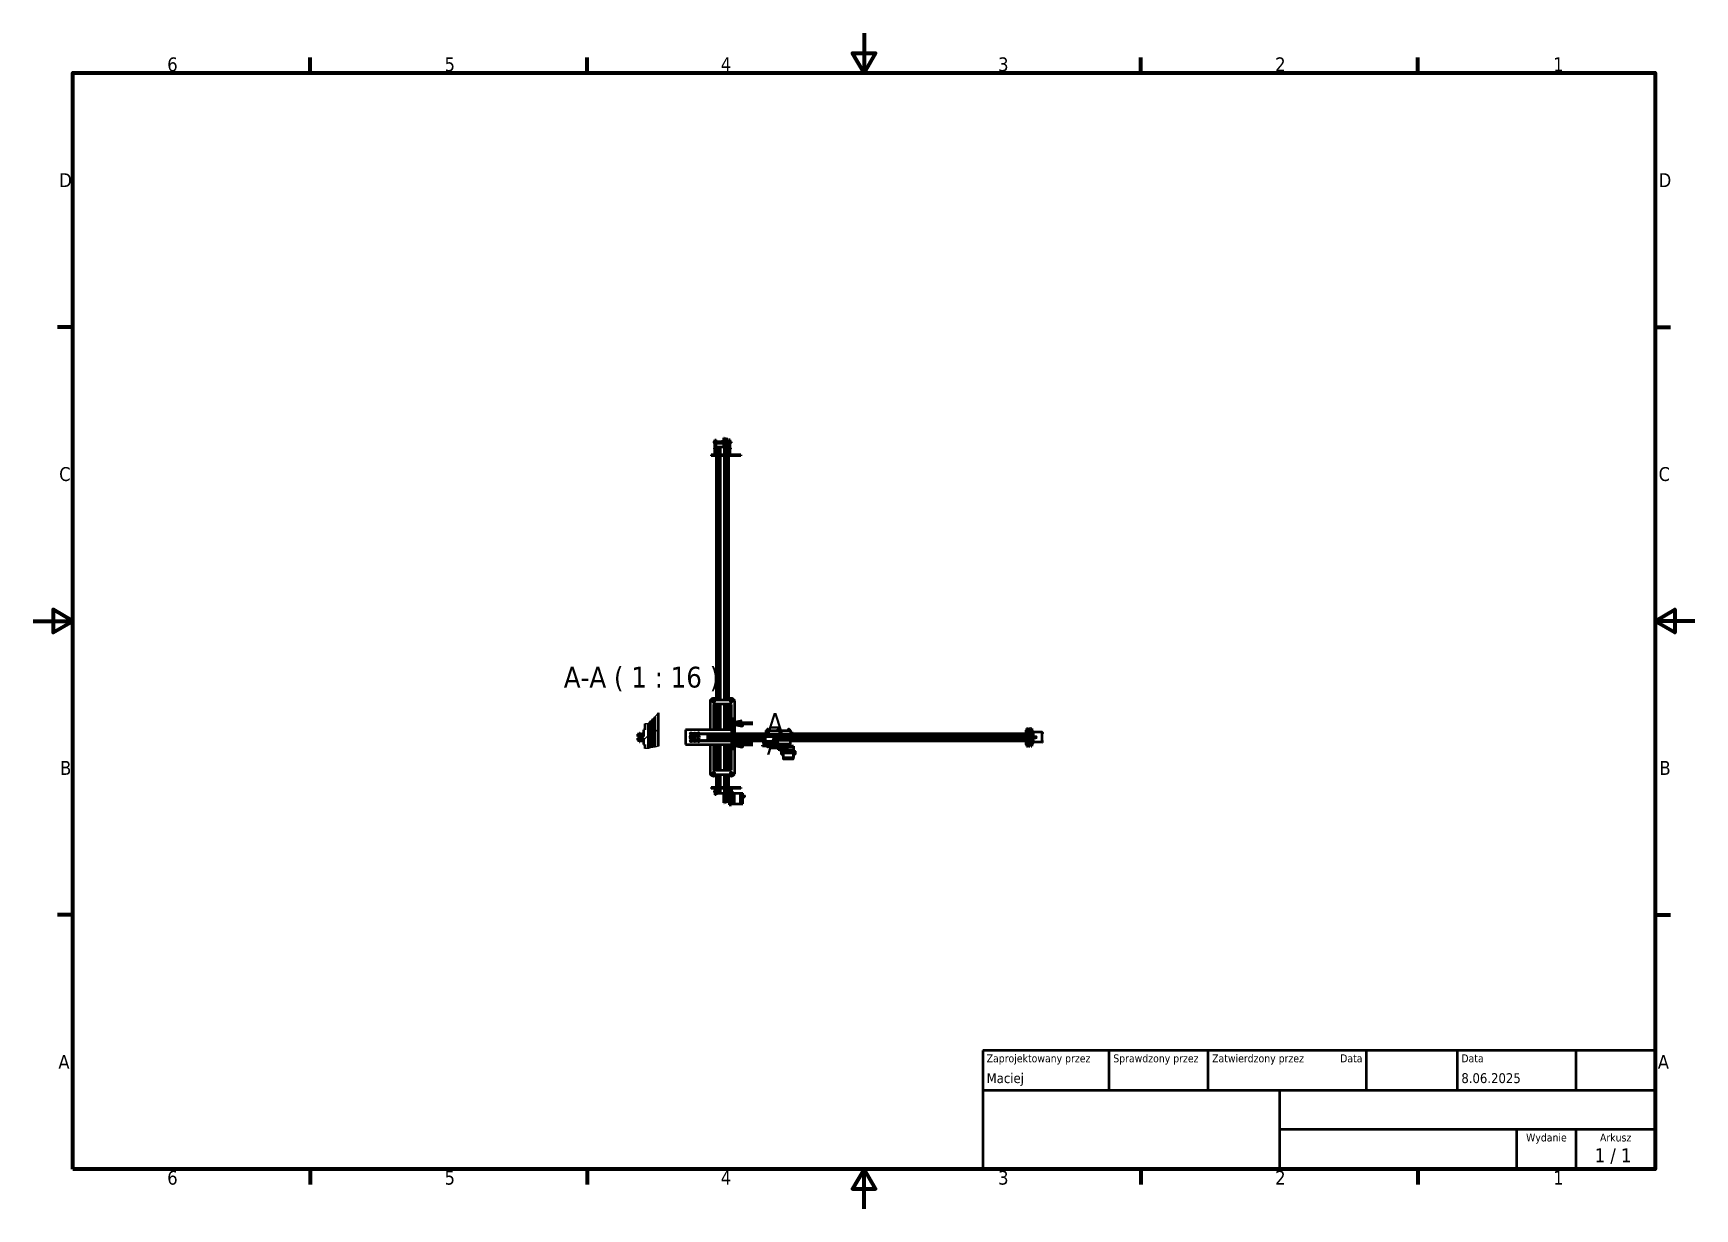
# Model space of a CAD drawing. Header units: millimetres. Extents: x 0 to 6720, y 0 to 4752.
import ezdxf
from ezdxf.enums import TextEntityAlignment as Align

# ---------------------------------------------------------------- set-up
doc = ezdxf.new("R2010")
doc.units = ezdxf.units.MM
doc.header["$LTSCALE"] = 16
doc.linetypes.add('CHAIN', pattern=[0.3543, 0.2362, -0.0295, 0.0591, -0.0295])
for name, color, linetype, lineweight in [('Kreskowanie (ISO)', 7, 'Continuous', 18), ('Linia przekroju (ISO)', 7, 'CHAIN', 70), ('Linia przerwania (ISO)', 7, 'Continuous', 25), ('Obramowanie (ISO)', 7, 'Continuous', 70), ('Symbol (ISO)', 7, 'Continuous', 25), ('Tytuł (ISO)', 7, 'Continuous', 50), ('Widoczne (ISO)', 7, 'Continuous', 50), ('Widoczne wąskie (ISO)', 7, 'Continuous', 35)]:
    doc.layers.add(name, color=color, linetype=linetype, lineweight=lineweight)
doc.styles.add('Styl tekstu39', font='tahoma.ttf')
doc.styles.add('Styl tekstu41', font='tahoma.ttf')
doc.styles.add('Tekst etykiety (ISO)', font='tahoma.ttf')
doc.styles.add('Tekst notatki (ISO)', font='tahoma.ttf')
pattern_1 = [(120.0002, (0, 0), (-43.994, -25.4001), [])]

msp = doc.modelspace()

# ---------------------------------------------------------------- texts
at = {"layer": 'Symbol (ISO)', "insert": (2145.9, 2091.9), "char_height": 84, "attachment_point": 7, "style": 'Tekst etykiety (ISO)'}
msp.add_mtext('A-A ( 1 : 16 )', dxfattribs=at)

# ---------------------------------------------------------------- blocks, each defined once
blk = doc.blocks.new('Ramki Ramka domyślna')
at = {"layer": 'Obramowanie (ISO)'}
for p, q in [((70, 287), (70, 290.9)), ((140, 287), (140, 290.9)), ((280, 287), (280, 290.9)), ((350, 287), (350, 290.9)), ((10, 222.75), (6.1, 222.75)), ((410, 222.75), (413.9, 222.75)), ((10, 74.25), (6.1, 74.25)), ((410, 74.25), (413.9, 74.25)), ((70, 10), (70, 6.1)), ((140, 10), (140, 6.1)), ((280, 10), (280, 6.1)), ((350, 10), (350, 6.1))]:
    blk.add_line(p, q, dxfattribs=at)
at = {"layer": 'Obramowanie (ISO)', "flags": 128}
for points in [[(210, 297), (210, 287), (207.11, 292), (212.89, 292), (210, 287)], [(10, 10), (10, 287), (410, 287), (410, 10), (10, 10)], [(0, 148.5), (10, 148.5), (5, 151.39), (5, 145.61), (10, 148.5)], [(420, 148.5), (410, 148.5), (415, 151.39), (415, 145.61), (410, 148.5)], [(210, 0), (210, 10), (207.11, 5), (212.89, 5), (210, 10)]]:
    blk.add_lwpolyline(points, dxfattribs=at)
at = {"layer": 'Obramowanie (ISO)', "char_height": 3.5, "attachment_point": 7, "style": 'Tekst notatki (ISO)'}
for s, insert in [('6', (33.88, 287.33)), ('5', (103.98, 287.33)), ('4', (173.78, 287.4)), ('3', (243.91, 287.33)), ('2', (313.94, 287.4)), ('1', (384.21, 287.4)), ('D', (6.57, 258.13)), ('D', (410.87, 258.13)), ('C', (6.56, 183.81)), ('C', (410.86, 183.81)), ('B', (6.78, 109.63)), ('B', (411.08, 109.63)), ('A', (6.36, 35.38)), ('A', (410.66, 35.38)), ('6', (33.88, 6.03)), ('5', (103.98, 6.03)), ('4', (173.78, 6.1)), ('3', (243.91, 6.03)), ('2', (313.94, 6.1)), ('1', (384.21, 6.1))]:
    blk.add_mtext(s, dxfattribs=dict(at, insert=insert))
blk = doc.blocks.new('Tabelki rysunkowe ISO')
at = {"layer": 'Tytuł (ISO)'}
for p, q in [((270.07, 130), (100.07, 130)), ((100.07, 130), (100.07, 100)), ((132.07, 120), (132.07, 130)), ((157.07, 120), (157.07, 130)), ((197.07, 120), (197.07, 130)), ((220.07, 120), (220.07, 130)), ((250.07, 120), (250.07, 130)), ((270.07, 100), (270.07, 130)), ((100.07, 120), (270.07, 120)), ((175.07, 120), (175.07, 100)), ((270.07, 110), (175.07, 110)), ((235.07, 100), (235.07, 110)), ((250.07, 100), (250.07, 110)), ((100.07, 100), (270.07, 100))]:
    blk.add_line(p, q, dxfattribs=at)
at = {"layer": 'Tytuł (ISO)', "style": 'Styl tekstu41'}
for s, p in [('Zaprojektowany przez', (101.07, 129)), ('Sprawdzony przez', (133.07, 129)), ('Zatwierdzony przez', (158.07, 129)), ('Data', (221.07, 129))]:
    blk.add_text(s, height=2, dxfattribs=at).set_placement(p, align=Align.TOP_LEFT)
blk.add_text('Data', height=2, dxfattribs=at).set_placement((196.07, 129), align=Align.TOP_RIGHT)
for s, p in [('Wydanie', (242.57, 109)), ('Arkusz', (260.07, 109))]:
    blk.add_text(s, height=2, dxfattribs=at).set_placement(p, align=Align.TOP_CENTER)
at = {"layer": 'Tytuł (ISO)', "style": 'Tekst notatki (ISO)'}
blk.add_text('1 / 1 ', height=3.5, dxfattribs=at).set_placement((260.07, 103.5), align=Align.MIDDLE_CENTER)
at = {"layer": 'Tytuł (ISO)', "style": 'Styl tekstu39'}
for tag, p in [('REDAGOWANIE', (101.07, 121)), ('SPRAWDZONE_PRZEZ', (133.07, 121)), ('KONSTRUKCJA_ZATWIERDZONA_PRZEZ', (158.07, 121)), ('DATA_UTWORZENIA', (221.07, 121))]:
    blk.add_attdef(tag, text='', height=2.5, dxfattribs=at).set_placement(p, align=Align.BOTTOM_LEFT)
blk.add_attdef('DATA_ZATWIERDZENIA_KONSTRUKCJI', text='', height=2.5, dxfattribs=at).set_placement((196.07, 121), align=Align.BOTTOM_RIGHT)
at = {"layer": 'Tytuł (ISO)', "style": 'Tekst notatki (ISO)'}
for tag, p in [('TYTUŁ', (222.57, 115)), ('NUMER_WERSJI', (242.57, 103.5))]:
    blk.add_attdef(tag, text='', height=3.5, dxfattribs=at).set_placement(p, align=Align.MIDDLE_CENTER)
at = {"layer": 'Tytuł (ISO)', "lineweight": 30, "flags": 104}
blk.add_attdef('FIRMA', text='', height=3.5, dxfattribs=at).set_placement((137.41, 109.96), align=Align.MIDDLE_CENTER)
at = {"layer": 'Tytuł (ISO)', "style": 'Tekst notatki (ISO)'}
blk.add_attdef('NUMER_CZĘŚCI', text='', height=3.5, dxfattribs=at).set_placement((176.07, 105), align=Align.MIDDLE_LEFT)
blk = doc.blocks.new('2dTransPrzekrój0')
at = {"layer": 'Linia przekroju (ISO)', "linetype": 'CHAIN', "ltscale": 9.186428}
blk.add_line((176.71, 124.09), (176.71, 115.83), dxfattribs=at)
at = {"layer": 'Linia przekroju (ISO)', "linetype": 'Continuous', "lineweight": 140}
blk.add_line((176.71, 124.09), (176.71, 115.83), dxfattribs=at)
at = {"layer": 'Linia przekroju (ISO)', "linetype": 'Continuous'}
for p, q in [((179.21, 123.09), (176.71, 122.59)), ((179.21, 122.59), (176.71, 122.59)), ((176.71, 122.59), (179.21, 122.09)), ((179.21, 122.09), (179.21, 123.09)), ((181.93, 122.59), (179.21, 122.59)), ((179.21, 117.83), (176.71, 117.33)), ((179.21, 116.83), (179.21, 117.83)), ((179.21, 117.33), (176.71, 117.33)), ((176.71, 117.33), (179.21, 116.83)), ((181.93, 117.33), (179.21, 117.33))]:
    blk.add_line(p, q, dxfattribs=at)
at = {"layer": 'Linia przekroju (ISO)', "linetype": 'Continuous', "flags": 128}
for points in [[(179.21, 123.09), (176.71, 122.59), (179.21, 122.09), (179.21, 123.09)], [(179.21, 117.83), (176.71, 117.33), (179.21, 116.83), (179.21, 117.83)]]:
    blk.add_lwpolyline(points, dxfattribs=at)
at = {"layer": 'Linia przekroju (ISO)'}
for points in [[(179.21, 123.09), (176.71, 122.59), (179.21, 122.09), (179.21, 123.09)], [(179.21, 117.83), (176.71, 117.33), (179.21, 116.83), (179.21, 117.83)]]:
    blk.add_solid(points, dxfattribs=at)
at = {"layer": 'Linia przekroju (ISO)', "char_height": 5.25, "attachment_point": 7, "style": 'Tekst etykiety (ISO)'}
for insert in [(185.4, 119.97), (185.4, 114.7)]:
    blk.add_mtext('A', dxfattribs=dict(at, insert=insert))

# ---------------------------------------------------------------- hatches: boundary and pattern name
at = {"layer": 'Kreskowanie (ISO)'}
h = msp.add_hatch(dxfattribs=at)
h.set_pattern_fill('ANSI31', color=256, scale=406.4, style=0)
h.set_pattern_definition([(45, (0, 0), (-35.921, 35.921), [])])
h.paths.add_polyline_path([(2473.6, 1959.9), (2473.6, 1936.1), (2468.6, 1936.1), (2468.6, 1918.6), (2468.6, 1910.1), (2468.6, 1909.1), (2467.1, 1909.1), (2466.6, 1909.1), (2466.6, 1911.3), (2463.1, 1911.3), (2462.1, 1910.3), (2462.1, 1901.8), (2463.1, 1900.8), (2466.6, 1900.8), (2466.6, 1903), (2467.1, 1903), (2468.6, 1903), (2468.6, 1902), (2468.6, 1893.6), (2468.6, 1876.1), (2473.6, 1876.1), (2473.6, 1861.2), (2487.7, 1860.8), (2488.6, 1861), (2488.6, 1961.7), (2487.7, 1960.7)])
h = msp.add_hatch(dxfattribs=at)
h.set_pattern_fill('ANSI31', color=256, scale=406.4, angle=90.00021, style=0)
h.set_pattern_definition([(135.0002, (0, 0), (-35.9209, -35.92116), [])])
h.paths.add_polyline_path([(2513.6, 1988.9), (2513.6, 1866.5), (2528.6, 1869.8), (2528.6, 2005.2)])
h = msp.add_hatch(dxfattribs=at)
h.set_pattern_fill('ANSI31', color=256, scale=406.4, angle=14.99998, style=0)
h.set_pattern_definition([(60, (0, 0), (-43.9941, 25.4), [])])
h.paths.add_polyline_path([(2443.6, 1910.6), (2444.6, 1909.1), (2445.6, 1909.1), (2445.6, 1911.3), (2449.1, 1911.3), (2450.1, 1910.3), (2450.1, 1901.8), (2449.1, 1900.8), (2445.6, 1900.8), (2445.6, 1903), (2444.6, 1903), (2443.6, 1901.5), (2443.6, 1893.6), (2453, 1893.6), (2453, 1895.6), (2450.8, 1895.6), (2450.8, 1899.1), (2451.8, 1900.1), (2460.3, 1900.1), (2461.3, 1899.1), (2461.3, 1895.6), (2459.1, 1895.6), (2459.1, 1893.6), (2468.6, 1893.6), (2468.6, 1902), (2467.1, 1903), (2466.6, 1903), (2466.6, 1900.8), (2463.1, 1900.8), (2462.1, 1901.8), (2462.1, 1910.3), (2463.1, 1911.3), (2466.6, 1911.3), (2466.6, 1909.1), (2467.1, 1909.1), (2468.6, 1910.1), (2468.6, 1918.6), (2459.1, 1918.6), (2459.1, 1916.6), (2461.3, 1916.6), (2461.3, 1913.1), (2460.3, 1912.1), (2451.8, 1912.1), (2450.8, 1913.1), (2450.8, 1916.6), (2453, 1916.6), (2453, 1918.6), (2443.6, 1918.6)])
edge = h.paths.add_edge_path(flags=0)
edge.add_ellipse((2464.8, 1897.3), major_axis=(-2.1, 0), ratio=1, start_angle=0, end_angle=360)
edge = h.paths.add_edge_path(flags=0)
edge.add_ellipse((2464.8, 1914.8), major_axis=(-2.1, 0), ratio=1, start_angle=0, end_angle=360)
edge = h.paths.add_edge_path(flags=0)
edge.add_ellipse((2447.3, 1897.3), major_axis=(-2.1, 0), ratio=1, start_angle=0, end_angle=360)
edge = h.paths.add_edge_path(flags=0)
edge.add_ellipse((2447.3, 1914.8), major_axis=(-2.1, 0), ratio=1, start_angle=0, end_angle=360)
edge = h.paths.add_edge_path(flags=0)
edge.add_ellipse((2456.1, 1906.1), major_axis=(-4.25, 0), ratio=1, start_angle=0, end_angle=360)
h = msp.add_hatch(dxfattribs=at)
h.set_pattern_fill('ANSI31', color=256, scale=406.4, angle=75.00018, style=0)
h.set_pattern_definition(pattern_1)
h.paths.add_polyline_path([(2459.3, 1920.4), (2453.3, 1920.4), (2453.3, 1920.1), (2459.3, 1920.1)])
h = msp.add_hatch(dxfattribs=at)
h.set_pattern_fill('ANSI31', color=256, scale=406.4, angle=75.00018, style=0)
h.set_pattern_definition(pattern_1)
h.paths.add_polyline_path([(2453.3, 1891.8), (2459.3, 1891.8), (2459.3, 1892.1), (2453.3, 1892.1)])

# ---------------------------------------------------------------- linework, layer by layer
at = {"layer": 'Linia przerwania (ISO)'}
for p, q in [((2487.7, 1960.7), (2473.6, 1959.9)), ((2488.6, 1961.7), (2487.7, 1960.7)), ((2488.6, 1961.7), (2497, 1970.9)), ((2497, 1970.9), (2498, 1972)), ((2498, 1972), (2504.1, 1978.6)), ((2504.1, 1978.6), (2505.6, 1980.2)), ((2505.6, 1980.2), (2513.6, 1988.9)), ((2528.6, 2005.2), (2513.6, 1988.9)), ((2487.7, 1860.8), (2473.6, 1861.2)), ((2488.6, 1861), (2487.7, 1860.8)), ((2497, 1862.8), (2488.6, 1861)), ((2498, 1863.1), (2497, 1862.8)), ((2504.1, 1864.4), (2498, 1863.1)), ((2505.6, 1864.7), (2504.1, 1864.4)), ((2513.6, 1866.5), (2505.6, 1864.7)), ((2528.6, 1869.8), (2513.6, 1866.5))]:
    msp.add_line(p, q, dxfattribs=at)
at = {"layer": 'Widoczne (ISO)'}
for p, q in [((2752.5, 3099.7), (2752.5, 3096.7)), ((2754.1, 3099.7), (2752.5, 3099.7)), ((2754.1, 3096.7), (2752.5, 3096.7)), ((2754.1, 3100.5), (2754.4, 3101.1)), ((2754.1, 3100.5), (2754.1, 3095.9)), ((2754.1, 3095.9), (2754.4, 3095.4)), ((2754.6, 3101.3), (2756, 3101.3)), ((2754.6, 3099), (2756, 3099)), ((2754.6, 3095.9), (2756, 3095.9)), ((2754.6, 3095.2), (2756, 3095.2)), ((2756.5, 3100.5), (2756.2, 3101.1)), ((2756.5, 3095.9), (2756.2, 3095.4)), ((2756.5, 3108.2), (2762.5, 3108.2)), ((2756.5, 3048.2), (2756.5, 3108.2)), ((2762.5, 3048.2), (2762.5, 3108.2)), ((2762.5, 3101.2), (2788.3, 3101.2)), ((2762.5, 3095.2), (2788.3, 3095.2)), ((2788.3, 3106.7), (2788.8, 3107.2)), ((2788.3, 3106.7), (2788.3, 3089.7)), ((2788.8, 3107.2), (2788.8, 3089.2)), ((2793.1, 3107.2), (2788.8, 3107.2)), ((2793.3, 3110.7), (2793.3, 3085.7)), ((2793.4, 3110.7), (2793.3, 3110.7)), ((2793.4, 3080.2), (2793.4, 3116.2)), ((2793.4, 3116.2), (2793.9, 3116.2)), ((2793.9, 3080.2), (2793.9, 3116.2)), ((2794.6, 3113.7), (2793.9, 3116.2)), ((2794.6, 3082.7), (2794.6, 3113.7)), ((2796.1, 3112.2), (2794.6, 3112.2)), ((2796.1, 3112.1), (2794.6, 3112.1)), ((2796.1, 3111.7), (2794.6, 3111.7)), ((2796.1, 3111.1), (2794.6, 3111.1)), ((2796.1, 3110.1), (2794.6, 3110.1)), ((2796.1, 3109), (2794.6, 3109)), ((2796.1, 3107.6), (2794.6, 3107.6)), ((2796.1, 3106.1), (2794.6, 3106.1)), ((2796.1, 3104.3), (2794.6, 3104.3)), ((2796.1, 3102.5), (2794.6, 3102.5)), ((2796.1, 3094), (2794.6, 3094)), ((2796.1, 3092.2), (2794.6, 3092.2)), ((2796.1, 3112.6), (2796.1, 3098.3)), ((2802.1, 3112.6), (2796.1, 3112.6)), ((2796.1, 3048.2), (2796.1, 3098.3)), ((2802.1, 3098.3), (2802.1, 3112.6)), ((2803.1, 3112.2), (2802.1, 3112.2)), ((2803.1, 3112.1), (2802.1, 3112.1)), ((2803.1, 3111.7), (2802.1, 3111.7)), ((2803.1, 3111.1), (2802.1, 3111.1)), ((2803.1, 3110.1), (2802.1, 3110.1)), ((2803.1, 3109), (2802.1, 3109)), ((2803.1, 3107.6), (2802.1, 3107.6)), ((2803.1, 3106.1), (2802.1, 3106.1)), ((2803.1, 3104.3), (2802.1, 3104.3)), ((2803.1, 3102.5), (2802.1, 3102.5)), ((2802.1, 3098.3), (2802.1, 3048.2)), ((2803.1, 3094), (2802.1, 3094)), ((2803.1, 3092.2), (2802.1, 3092.2)), ((2803.1, 3113.7), (2803.7, 3116.2)), ((2803.1, 3113.7), (2803.1, 3082.7)), ((2803.7, 3116.2), (2803.7, 3080.2)), ((2804.2, 3116.2), (2803.7, 3116.2)), ((2804.2, 3116.2), (2804.2, 3080.2)), ((2804.3, 3110.7), (2804.2, 3110.7)), ((2804.3, 3110.7), (2804.3, 3085.7)), ((2812.5, 3101.2), (2804.3, 3101.2)), ((2812.5, 3095.2), (2804.3, 3095.2)), ((2812.5, 3048.2), (2812.5, 3108.2)), ((2818.5, 3108.2), (2812.5, 3108.2)), ((2818.5, 3048.2), (2818.5, 3108.2)), ((2818.5, 3100.5), (2818.8, 3101.1)), ((2818.5, 3095.9), (2818.8, 3095.4)), ((2820.4, 3101.3), (2819, 3101.3)), ((2820.4, 3098.9), (2819, 3098.9)), ((2820.4, 3095.9), (2819, 3095.9)), ((2820.4, 3095.2), (2819, 3095.2)), ((2820.9, 3100.5), (2820.6, 3101.1)), ((2820.9, 3095.9), (2820.6, 3095.4)), ((2820.9, 3095.9), (2820.9, 3100.5)), ((2822.5, 3099.7), (2820.9, 3099.7)), ((2822.5, 3096.7), (2820.9, 3096.7)), ((2822.5, 3099.7), (2822.5, 3096.7)), ((2752.5, 3048.2), (2742.1, 3048.2)), ((2742.1, 3048.2), (2742.1, 3043.2)), ((2752.5, 3043.2), (2742.1, 3043.2)), ((2839.5, 3048.2), (2752.5, 3048.2)), ((2752.5, 3048.2), (2752.5, 3043.2)), ((2839.5, 3043.2), (2752.5, 3043.2)), ((2754.7, 3073.6), (2754.7, 3075.2)), ((2754.7, 3072.8), (2754.7, 3073.1)), ((2754.7, 3071.6), (2754.7, 3072.8)), ((2755.4, 3072.8), (2755.4, 3073.6)), ((2755.6, 3076.1), (2756.5, 3076.2)), ((2755.6, 3070.7), (2756.5, 3070.6)), ((2772, 3078.4), (2762.5, 3078.4)), ((2762.5, 3078.4), (2762.5, 3048.2)), ((2762.5, 3043.2), (2762.5, 2056.1)), ((2764.5, 3078.9), (2766.9, 3078.9)), ((2764.5, 3078.4), (2764.5, 3078.9)), ((2768.2, 3078.4), (2768.2, 3078.4)), ((2778.1, 3078.4), (2772, 3078.4)), ((2772, 3078.4), (2772, 3048.2)), ((2772, 3043.2), (2772, 2056.1)), ((2796.1, 3078.4), (2778.1, 3078.4)), ((2778.1, 3078.4), (2778.1, 3048.2)), ((2778.1, 3043.2), (2778.1, 2056.1)), ((2788.3, 3089.7), (2788.8, 3089.2)), ((2793.1, 3089.2), (2788.8, 3089.2)), ((2793.4, 3085.7), (2793.3, 3085.7)), ((2793.4, 3080.2), (2793.9, 3080.2)), ((2794.6, 3082.7), (2793.9, 3080.2)), ((2796.1, 3090.5), (2794.6, 3090.5)), ((2796.1, 3088.9), (2794.6, 3088.9)), ((2796.1, 3087.5), (2794.6, 3087.5)), ((2796.1, 3086.4), (2794.6, 3086.4)), ((2796.1, 3085.4), (2794.6, 3085.4)), ((2796.1, 3084.8), (2794.6, 3084.8)), ((2796.1, 3084.4), (2794.6, 3084.4)), ((2796.1, 3084.3), (2794.6, 3084.3)), ((2796.1, 2056.1), (2796.1, 3043.2)), ((2803.1, 3090.5), (2802.1, 3090.5)), ((2803.1, 3088.9), (2802.1, 3088.9)), ((2803.1, 3087.5), (2802.1, 3087.5)), ((2803.1, 3086.4), (2802.1, 3086.4)), ((2803.1, 3085.4), (2802.1, 3085.4)), ((2803.1, 3084.8), (2802.1, 3084.8)), ((2803.1, 3084.4), (2802.1, 3084.4)), ((2803.1, 3084.3), (2802.1, 3084.3)), ((2803.1, 3078.4), (2802.1, 3078.4)), ((2802.1, 3043.2), (2802.1, 2056.1)), ((2803.1, 3082.7), (2803.7, 3080.2)), ((2812.5, 3078.4), (2803.1, 3078.4)), ((2803.1, 3078.4), (2803.1, 3048.2)), ((2803.1, 3043.2), (2803.1, 2056.1)), ((2804.2, 3080.2), (2803.7, 3080.2)), ((2804.3, 3085.7), (2804.2, 3085.7)), ((2812.5, 3078.4), (2812.5, 3048.2)), ((2812.5, 3043.2), (2812.5, 2056.1)), ((2819.5, 3076.1), (2818.5, 3076.2)), ((2819.5, 3070.7), (2818.5, 3070.6)), ((2819.6, 3073.5), (2819.6, 3072.7)), ((2820.3, 3075.2), (2820.3, 3073.6)), ((2820.3, 3073.1), (2820.3, 3072.8)), ((2820.3, 3072.8), (2820.3, 3071.6)), ((2862.1, 3048.2), (2839.5, 3048.2)), ((2839.5, 3048.2), (2839.5, 3043.2)), ((2862.1, 3043.2), (2839.5, 3043.2)), ((2862.1, 3048.2), (2862.1, 3043.2)), ((2737.5, 2054.1), (2737.5, 1936.1)), ((2835.5, 2056.1), (2739.5, 2056.1)), ((2752.5, 1936.1), (2752.5, 2039.1)), ((2754.5, 2041.1), (2820.5, 2041.1)), ((2762.5, 2041.1), (2762.5, 1936.1)), ((2772, 2041.1), (2772, 1936.1)), ((2778.1, 2041.1), (2778.1, 1936.1)), ((2796.1, 1936.1), (2796.1, 2041.1)), ((2802.1, 2041.1), (2802.1, 1936.1)), ((2803.1, 2041.1), (2803.1, 1936.1)), ((2812.5, 2041.1), (2812.5, 1936.1)), ((2822.5, 2039.1), (2822.5, 1936.1)), ((2837.5, 1936.1), (2837.5, 2054.1)), ((2473.6, 1959.9), (2473.6, 1936.1)), ((2488.6, 1861), (2488.6, 1961.7)), ((2497, 1970.9), (2497, 1862.8)), ((2498, 1863.1), (2498, 1972)), ((2504.1, 1978.6), (2504.1, 1864.4)), ((2505.6, 1864.7), (2505.6, 1980.2)), ((2513.6, 1988.9), (2513.6, 1866.5)), ((2528.6, 1869.8), (2528.6, 2005.2)), ((2453, 1918.6), (2443.6, 1918.6)), ((2443.6, 1918.6), (2443.6, 1910.6)), ((2443.6, 1910.6), (2444.6, 1909.1)), ((2444.6, 1903), (2443.6, 1901.5)), ((2443.6, 1901.5), (2443.6, 1893.6)), ((2443.6, 1893.6), (2453, 1893.6)), ((2444.6, 1909.1), (2445.6, 1909.1)), ((2445.6, 1903), (2444.6, 1903)), ((2445.6, 1909.1), (2445.6, 1911.3)), ((2445.6, 1911.3), (2449.1, 1911.3)), ((2445.6, 1900.8), (2445.6, 1903)), ((2449.1, 1900.8), (2445.6, 1900.8)), ((2449.1, 1911.3), (2450.1, 1910.3)), ((2450.1, 1901.8), (2449.1, 1900.8)), ((2449.6, 1908.3), (2449.6, 1903.8)), ((2449.8, 1908.6), (2450.1, 1908.6)), ((2449.8, 1903.6), (2450.1, 1903.6)), ((2450.1, 1910.3), (2450.1, 1901.8)), ((2450.8, 1913.1), (2450.8, 1916.6)), ((2450.8, 1916.6), (2453, 1916.6)), ((2451.8, 1912.1), (2450.8, 1913.1)), ((2450.8, 1899.1), (2451.8, 1900.1)), ((2450.8, 1895.6), (2450.8, 1899.1)), ((2453, 1895.6), (2450.8, 1895.6)), ((2451.1, 1912.8), (2451.1, 1916.6)), ((2451.1, 1895.6), (2451.1, 1899.3)), ((2451.2, 1918.6), (2451.2, 1924.1)), ((2451.2, 1924.1), (2451.7, 1924.1)), ((2451.2, 1912.7), (2451.2, 1916.6)), ((2451.2, 1895.6), (2451.2, 1899.4)), ((2451.2, 1888.1), (2451.2, 1893.6)), ((2451.2, 1888.1), (2451.7, 1888.1)), ((2451.7, 1918.6), (2451.7, 1924.1)), ((2452.3, 1921.6), (2451.7, 1924.1)), ((2451.7, 1912.2), (2451.7, 1916.6)), ((2451.7, 1895.6), (2451.7, 1899.9)), ((2451.7, 1888.1), (2451.7, 1893.6)), ((2452.3, 1890.6), (2451.7, 1888.1)), ((2460.3, 1912.1), (2451.8, 1912.1)), ((2451.8, 1900.1), (2460.3, 1900.1)), ((2452.3, 1918.6), (2452.3, 1921.6)), ((2452.3, 1920), (2453.3, 1920)), ((2452.3, 1919.9), (2453.3, 1919.9)), ((2452.3, 1919.5), (2460.8, 1919.5)), ((2452.3, 1918.8), (2460.8, 1918.8)), ((2452.3, 1912.1), (2452.3, 1916.6)), ((2452.3, 1915.3), (2460.8, 1915.3)), ((2452.3, 1913.8), (2460.8, 1913.8)), ((2452.3, 1904), (2452.3, 1908.1)), ((2452.3, 1895.6), (2452.3, 1900.1)), ((2452.3, 1899.9), (2460.5, 1899.9)), ((2452.3, 1898.2), (2460.8, 1898.2)), ((2452.3, 1896.6), (2460.8, 1896.6)), ((2452.3, 1890.6), (2452.3, 1893.6)), ((2452.3, 1893.2), (2460.8, 1893.2)), ((2452.3, 1892.6), (2460.8, 1892.6)), ((2452.3, 1892.2), (2453.3, 1892.2)), ((2452.3, 1892.1), (2453.3, 1892.1)), ((2453, 1916.6), (2453, 1918.6)), ((2453, 1917.9), (2459.1, 1917.9)), ((2453, 1916.7), (2459.1, 1916.7)), ((2453, 1893.6), (2453, 1895.6)), ((2453, 1895.3), (2459.1, 1895.3)), ((2453, 1894.1), (2459.1, 1894.1)), ((2459.3, 1920.4), (2453.3, 1920.4)), ((2453.3, 1920.4), (2453.3, 1920.1)), ((2453.3, 1920.4), (2453.3, 1920.4)), ((2459.3, 1920.4), (2453.3, 1920.4)), ((2453.3, 1920.1), (2459.3, 1920.1)), ((2453.3, 1919.7), (2453.3, 1920.1)), ((2459.3, 1919.7), (2453.3, 1919.7)), ((2453.3, 1892.1), (2453.3, 1892.5)), ((2453.3, 1892.5), (2453.3, 1892.5)), ((2453.3, 1892.5), (2453.3, 1892.5)), ((2453.3, 1892.5), (2453.3, 1892.5)), ((2453.3, 1892.5), (2453.3, 1892.5)), ((2453.3, 1892.5), (2453.3, 1892.5)), ((2453.3, 1892.5), (2453.3, 1892.5)), ((2453.3, 1892.5), (2453.3, 1892.5)), ((2453.3, 1892.5), (2453.3, 1892.5)), ((2453.3, 1892.5), (2453.3, 1892.5)), ((2453.3, 1892.5), (2453.3, 1892.5)), ((2453.3, 1892.5), (2453.3, 1892.5)), ((2453.3, 1892.5), (2453.3, 1892.5)), ((2453.3, 1892.5), (2453.3, 1892.5)), ((2453.3, 1892.5), (2453.3, 1892.5)), ((2453.3, 1892.5), (2453.3, 1892.5)), ((2453.3, 1892.5), (2453.3, 1892.5)), ((2453.3, 1892.5), (2453.3, 1892.5)), ((2453.3, 1892.5), (2453.3, 1892.5)), ((2453.3, 1892.5), (2453.3, 1892.5)), ((2453.3, 1892.5), (2453.3, 1892.5)), ((2453.3, 1892.5), (2453.3, 1892.5)), ((2453.3, 1892.5), (2453.3, 1892.5)), ((2453.3, 1892.5), (2453.3, 1892.5)), ((2453.3, 1892.5), (2453.3, 1892.5)), ((2453.3, 1892.5), (2453.3, 1892.5)), ((2453.3, 1892.5), (2453.3, 1892.5)), ((2453.3, 1892.5), (2453.3, 1892.5)), ((2453.3, 1892.5), (2453.3, 1892.5)), ((2453.3, 1892.5), (2453.3, 1892.5)), ((2453.3, 1892.5), (2453.3, 1892.5)), ((2453.3, 1892.5), (2453.3, 1892.5)), ((2453.3, 1892.5), (2453.3, 1892.5)), ((2453.3, 1892.5), (2453.3, 1892.5)), ((2453.3, 1892.5), (2453.3, 1892.5)), ((2453.3, 1892.5), (2453.3, 1892.5)), ((2453.3, 1892.5), (2453.3, 1892.5)), ((2453.3, 1892.5), (2453.3, 1892.5)), ((2453.3, 1892.5), (2453.3, 1892.5)), ((2453.3, 1892.5), (2453.3, 1892.5)), ((2453.3, 1892.5), (2453.3, 1892.5)), ((2453.3, 1892.5), (2453.3, 1892.5)), ((2453.3, 1892.5), (2453.3, 1892.5)), ((2453.3, 1892.5), (2453.3, 1892.5)), ((2453.3, 1892.5), (2453.3, 1892.5)), ((2453.3, 1892.5), (2453.3, 1892.5)), ((2453.3, 1892.5), (2453.3, 1892.5)), ((2453.3, 1892.5), (2453.3, 1892.5)), ((2453.3, 1892.5), (2453.3, 1892.5)), ((2453.3, 1892.5), (2453.3, 1892.5)), ((2453.3, 1892.5), (2453.3, 1892.5)), ((2453.3, 1892.5), (2453.3, 1892.5)), ((2453.3, 1892.5), (2453.3, 1892.5)), ((2453.3, 1892.5), (2453.3, 1892.5)), ((2453.3, 1892.5), (2453.3, 1892.5)), ((2453.3, 1892.5), (2453.3, 1892.5)), ((2453.3, 1892.5), (2453.3, 1892.5)), ((2453.3, 1892.5), (2453.3, 1892.5)), ((2453.3, 1892.5), (2453.3, 1892.5)), ((2453.3, 1892.5), (2453.3, 1892.5)), ((2453.3, 1892.5), (2453.3, 1892.5)), ((2453.3, 1892.5), (2453.3, 1892.5)), ((2453.3, 1892.5), (2453.3, 1892.5)), ((2453.3, 1892.5), (2453.3, 1892.5)), ((2453.3, 1892.5), (2453.3, 1892.5)), ((2453.3, 1892.5), (2453.3, 1892.5)), ((2453.3, 1892.5), (2453.3, 1892.5)), ((2453.3, 1892.5), (2453.3, 1892.5)), ((2453.3, 1892.5), (2453.3, 1892.5)), ((2453.3, 1892.5), (2453.3, 1892.5)), ((2453.3, 1892.5), (2453.3, 1892.5)), ((2453.3, 1892.5), (2453.3, 1892.5)), ((2453.3, 1892.5), (2453.3, 1892.5)), ((2459.3, 1892.5), (2453.3, 1892.5)), ((2459.3, 1892.5), (2453.3, 1892.5)), ((2459.3, 1892.5), (2453.3, 1892.5)), ((2459.3, 1892.5), (2453.3, 1892.5)), ((2459.3, 1892.5), (2453.3, 1892.5)), ((2459.3, 1892.5), (2453.3, 1892.5)), ((2459.3, 1892.5), (2453.3, 1892.5)), ((2459.3, 1892.5), (2453.3, 1892.5)), ((2459.3, 1892.5), (2453.3, 1892.5)), ((2459.3, 1892.5), (2453.3, 1892.5)), ((2459.3, 1892.5), (2453.3, 1892.5)), ((2459.3, 1892.5), (2453.3, 1892.5)), ((2459.3, 1892.5), (2453.3, 1892.5)), ((2459.3, 1892.5), (2453.3, 1892.5)), ((2459.3, 1892.5), (2453.3, 1892.5)), ((2459.3, 1892.5), (2453.3, 1892.5)), ((2459.3, 1892.5), (2453.3, 1892.5)), ((2459.3, 1892.5), (2453.3, 1892.5)), ((2459.3, 1892.5), (2453.3, 1892.5)), ((2459.3, 1892.5), (2453.3, 1892.5)), ((2459.3, 1892.5), (2453.3, 1892.5)), ((2459.3, 1892.5), (2453.3, 1892.5)), ((2459.3, 1892.5), (2453.3, 1892.5)), ((2459.3, 1892.5), (2453.3, 1892.5)), ((2459.3, 1892.5), (2453.3, 1892.5)), ((2459.3, 1892.5), (2453.3, 1892.5)), ((2459.3, 1892.5), (2453.3, 1892.5)), ((2459.3, 1892.5), (2453.3, 1892.5)), ((2459.3, 1892.5), (2453.3, 1892.5)), ((2459.3, 1892.5), (2453.3, 1892.5)), ((2459.3, 1892.5), (2453.3, 1892.5)), ((2459.3, 1892.5), (2453.3, 1892.5)), ((2459.3, 1892.5), (2453.3, 1892.5)), ((2459.3, 1892.5), (2453.3, 1892.5)), ((2459.3, 1892.5), (2453.3, 1892.5)), ((2459.3, 1892.5), (2453.3, 1892.5)), ((2459.3, 1892.5), (2453.3, 1892.5)), ((2459.3, 1892.5), (2453.3, 1892.5)), ((2459.3, 1892.5), (2453.3, 1892.5)), ((2459.3, 1892.5), (2453.3, 1892.5)), ((2459.3, 1892.5), (2453.3, 1892.5)), ((2459.3, 1892.5), (2453.3, 1892.5)), ((2459.3, 1892.5), (2453.3, 1892.5)), ((2459.3, 1892.5), (2453.3, 1892.5)), ((2459.3, 1892.5), (2453.3, 1892.5)), ((2459.3, 1892.5), (2453.3, 1892.5)), ((2459.3, 1892.5), (2453.3, 1892.5)), ((2459.3, 1892.5), (2453.3, 1892.5)), ((2459.3, 1892.5), (2453.3, 1892.5)), ((2459.3, 1892.5), (2453.3, 1892.5)), ((2459.3, 1892.5), (2453.3, 1892.5)), ((2459.3, 1892.5), (2453.3, 1892.5)), ((2459.3, 1892.5), (2453.3, 1892.5)), ((2459.3, 1892.5), (2453.3, 1892.5)), ((2459.3, 1892.5), (2453.3, 1892.5)), ((2459.3, 1892.5), (2453.3, 1892.5)), ((2459.3, 1892.5), (2453.3, 1892.5)), ((2459.3, 1892.5), (2453.3, 1892.5)), ((2459.3, 1892.5), (2453.3, 1892.5)), ((2459.3, 1892.5), (2453.3, 1892.5)), ((2459.3, 1892.5), (2453.3, 1892.5)), ((2459.3, 1892.5), (2453.3, 1892.5)), ((2459.3, 1892.5), (2453.3, 1892.5)), ((2459.3, 1892.5), (2453.3, 1892.5)), ((2459.3, 1892.5), (2453.3, 1892.5)), ((2459.3, 1892.5), (2453.3, 1892.5)), ((2459.3, 1892.5), (2453.3, 1892.5)), ((2459.3, 1892.5), (2453.3, 1892.5)), ((2459.3, 1892.5), (2453.3, 1892.5)), ((2459.3, 1892.5), (2453.3, 1892.5)), ((2459.3, 1892.5), (2453.3, 1892.5)), ((2459.3, 1892.5), (2453.3, 1892.5)), ((2459.3, 1892.5), (2453.3, 1892.5)), ((2459.3, 1892.1), (2453.3, 1892.1)), ((2453.3, 1892.1), (2453.3, 1891.8)), ((2453.3, 1892.1), (2459.3, 1892.1)), ((2453.3, 1891.8), (2459.3, 1891.8)), ((2455, 1910.2), (2457.1, 1910.2)), ((2468.6, 1918.6), (2459.1, 1918.6)), ((2459.1, 1918.6), (2459.1, 1916.6)), ((2459.1, 1916.6), (2461.3, 1916.6)), ((2461.3, 1895.6), (2459.1, 1895.6)), ((2459.1, 1895.6), (2459.1, 1893.6)), ((2459.1, 1893.6), (2468.6, 1893.6)), ((2459.3, 1920.1), (2459.3, 1920.4)), ((2459.3, 1920.4), (2459.3, 1920.4)), ((2459.3, 1920.1), (2459.3, 1919.7)), ((2459.3, 1920), (2460.8, 1920)), ((2459.3, 1919.9), (2460.8, 1919.9)), ((2459.3, 1892.5), (2459.3, 1892.5)), ((2459.3, 1892.5), (2459.3, 1892.5)), ((2459.3, 1892.5), (2459.3, 1892.5)), ((2459.3, 1892.5), (2459.3, 1892.5)), ((2459.3, 1892.5), (2459.3, 1892.5)), ((2459.3, 1892.5), (2459.3, 1892.5)), ((2459.3, 1892.5), (2459.3, 1892.5)), ((2459.3, 1892.5), (2459.3, 1892.5)), ((2459.3, 1892.5), (2459.3, 1892.5)), ((2459.3, 1892.5), (2459.3, 1892.5)), ((2459.3, 1892.5), (2459.3, 1892.5)), ((2459.3, 1892.5), (2459.3, 1892.5)), ((2459.3, 1892.5), (2459.3, 1892.5)), ((2459.3, 1892.5), (2459.3, 1892.5)), ((2459.3, 1892.5), (2459.3, 1892.5)), ((2459.3, 1892.5), (2459.3, 1892.5)), ((2459.3, 1892.5), (2459.3, 1892.5)), ((2459.3, 1892.5), (2459.3, 1892.5)), ((2459.3, 1892.5), (2459.3, 1892.5)), ((2459.3, 1892.5), (2459.3, 1892.5)), ((2459.3, 1892.5), (2459.3, 1892.5)), ((2459.3, 1892.5), (2459.3, 1892.5)), ((2459.3, 1892.5), (2459.3, 1892.5)), ((2459.3, 1892.5), (2459.3, 1892.5)), ((2459.3, 1892.5), (2459.3, 1892.5)), ((2459.3, 1892.5), (2459.3, 1892.5)), ((2459.3, 1892.5), (2459.3, 1892.5)), ((2459.3, 1892.5), (2459.3, 1892.5)), ((2459.3, 1892.5), (2459.3, 1892.5)), ((2459.3, 1892.5), (2459.3, 1892.5)), ((2459.3, 1892.5), (2459.3, 1892.5)), ((2459.3, 1892.5), (2459.3, 1892.5)), ((2459.3, 1892.5), (2459.3, 1892.5)), ((2459.3, 1892.5), (2459.3, 1892.5)), ((2459.3, 1892.5), (2459.3, 1892.5)), ((2459.3, 1892.5), (2459.3, 1892.5)), ((2459.3, 1892.5), (2459.3, 1892.5)), ((2459.3, 1892.5), (2459.3, 1892.5)), ((2459.3, 1892.5), (2459.3, 1892.5)), ((2459.3, 1892.5), (2459.3, 1892.5)), ((2459.3, 1892.5), (2459.3, 1892.5)), ((2459.3, 1892.5), (2459.3, 1892.5)), ((2459.3, 1892.5), (2459.3, 1892.5)), ((2459.3, 1892.5), (2459.3, 1892.5)), ((2459.3, 1892.5), (2459.3, 1892.5)), ((2459.3, 1892.5), (2459.3, 1892.5)), ((2459.3, 1892.5), (2459.3, 1892.5)), ((2459.3, 1892.5), (2459.3, 1892.5)), ((2459.3, 1892.5), (2459.3, 1892.5)), ((2459.3, 1892.5), (2459.3, 1892.5)), ((2459.3, 1892.5), (2459.3, 1892.5)), ((2459.3, 1892.5), (2459.3, 1892.5)), ((2459.3, 1892.5), (2459.3, 1892.5)), ((2459.3, 1892.5), (2459.3, 1892.5)), ((2459.3, 1892.5), (2459.3, 1892.5)), ((2459.3, 1892.5), (2459.3, 1892.5)), ((2459.3, 1892.5), (2459.3, 1892.5)), ((2459.3, 1892.5), (2459.3, 1892.5)), ((2459.3, 1892.5), (2459.3, 1892.5)), ((2459.3, 1892.5), (2459.3, 1892.5)), ((2459.3, 1892.5), (2459.3, 1892.5)), ((2459.3, 1892.5), (2459.3, 1892.5)), ((2459.3, 1892.5), (2459.3, 1892.5)), ((2459.3, 1892.5), (2459.3, 1892.5)), ((2459.3, 1892.5), (2459.3, 1892.5)), ((2459.3, 1892.5), (2459.3, 1892.5)), ((2459.3, 1892.5), (2459.3, 1892.5)), ((2459.3, 1892.5), (2459.3, 1892.5)), ((2459.3, 1892.5), (2459.3, 1892.5)), ((2459.3, 1892.5), (2459.3, 1892.5)), ((2459.3, 1892.5), (2459.3, 1892.5)), ((2459.3, 1892.5), (2459.3, 1892.5)), ((2459.3, 1892.5), (2459.3, 1892.1)), ((2459.3, 1892.2), (2460.8, 1892.2)), ((2459.3, 1892.1), (2460.8, 1892.1)), ((2459.3, 1891.8), (2459.3, 1892.1)), ((2461.3, 1913.1), (2460.3, 1912.1)), ((2460.3, 1900.1), (2461.3, 1899.1)), ((2460.8, 1921.6), (2461.5, 1924.1)), ((2460.8, 1921.6), (2460.8, 1918.6)), ((2460.8, 1916.6), (2460.8, 1912.6)), ((2460.8, 1899.6), (2460.8, 1895.6)), ((2460.8, 1893.6), (2460.8, 1890.6)), ((2460.8, 1890.6), (2461.5, 1888.1)), ((2461.3, 1916.6), (2461.3, 1913.1)), ((2461.3, 1899.1), (2461.3, 1895.6)), ((2461.5, 1924.1), (2461.5, 1918.6)), ((2462, 1924.1), (2461.5, 1924.1)), ((2461.5, 1893.6), (2461.5, 1888.1)), ((2462, 1888.1), (2461.5, 1888.1)), ((2462, 1924.1), (2462, 1918.6)), ((2462, 1893.6), (2462, 1888.1)), ((2463.1, 1911.3), (2462.1, 1910.3)), ((2462.1, 1910.3), (2463.1, 1911.3)), ((2462.1, 1910.3), (2462.1, 1901.8)), ((2462.1, 1901.8), (2462.1, 1910.3)), ((2462.1, 1901.8), (2463.1, 1900.8)), ((2463.1, 1900.8), (2462.1, 1901.8)), ((2462.7, 1915.1), (2466.6, 1915.1)), ((2462.7, 1897.1), (2466.6, 1897.1)), ((2466.6, 1911.3), (2463.1, 1911.3)), ((2463.1, 1911.3), (2466.6, 1911.3)), ((2463.1, 1900.8), (2466.6, 1900.8)), ((2466.6, 1900.8), (2463.1, 1900.8)), ((2466.6, 1913.7), (2466.6, 1915.1)), ((2466.9, 1914.7), (2466.6, 1915.1)), ((2466.6, 1909.1), (2466.6, 1911.3)), ((2466.6, 1911.3), (2466.6, 1909.1)), ((2468.6, 1909.1), (2466.6, 1909.1)), ((2466.6, 1909.1), (2467.1, 1909.1)), ((2466.6, 1900.8), (2466.6, 1903)), ((2466.6, 1903), (2468.6, 1903)), ((2467.1, 1903), (2466.6, 1903)), ((2466.6, 1903), (2466.6, 1900.8)), ((2466.6, 1897.1), (2466.6, 1898.5)), ((2466.9, 1897.4), (2466.6, 1897.1)), ((2466.8, 1921.9), (2466.8, 1923.4)), ((2466.8, 1921.1), (2466.8, 1921.2)), ((2466.8, 1919.8), (2466.8, 1921.1)), ((2466.8, 1891), (2466.8, 1892.4)), ((2466.8, 1890.2), (2466.8, 1890.2)), ((2466.8, 1888.8), (2466.8, 1890.2)), ((2467.1, 1909.1), (2468.6, 1910.1)), ((2467.1, 1909.1), (2467.1, 1909.1)), ((2468.6, 1902), (2467.1, 1903)), ((2467.1, 1903), (2467.1, 1903)), ((2467.5, 1921.1), (2467.5, 1921.9)), ((2467.5, 1890.1), (2467.5, 1890.9)), ((2467.6, 1924.3), (2468.6, 1924.4)), ((2467.6, 1918.9), (2468.6, 1918.8)), ((2467.6, 1893.3), (2468.6, 1893.4)), ((2467.6, 1887.9), (2468.6, 1887.8)), ((2473.6, 1936.1), (2468.6, 1936.1)), ((2468.6, 1936.1), (2468.6, 1909.1)), ((2468.6, 1910.1), (2468.6, 1918.6)), ((2468.6, 1903), (2468.6, 1876.1)), ((2468.6, 1893.6), (2468.6, 1902)), ((2837.5, 1936.1), (2637.5, 1936.1)), ((2637.5, 1936.1), (2637.5, 1876.1)), ((2657.4, 1922), (2658.3, 1922)), ((2658.3, 1921.2), (2657.4, 1921.2)), ((2657.4, 1891), (2658.3, 1891)), ((2658.3, 1890.2), (2657.4, 1890.2)), ((2658.3, 1922), (2661.8, 1922)), ((2661.8, 1921.2), (2658.3, 1921.2)), ((2658.3, 1891), (2661.8, 1890.9)), ((2661.8, 1890.1), (2658.3, 1890.2)), ((2661.8, 1922), (2662.7, 1921.9)), ((2662.7, 1921.1), (2661.8, 1921.2)), ((2661.8, 1890.9), (2662.7, 1890.9)), ((2662.7, 1890.1), (2661.8, 1890.1)), ((2963, 1920.4), (2686.4, 1920.4)), ((2686.5, 1891.8), (2953, 1891.8)), ((2686.9, 1920.1), (2686.9, 1920.1)), ((2686.9, 1920.1), (2686.9, 1920.1)), ((2686.9, 1920.1), (2686.9, 1920.1)), ((2686.9, 1920.1), (2686.9, 1920.1)), ((2687.8, 1892.1), (2686.9, 1892.1)), ((2687.1, 1919.8), (2687.3, 1920.1)), ((2687.3, 1920.1), (2688.5, 1920.1)), ((2688, 1892.5), (2687.8, 1892.1)), ((2688.5, 1892.5), (2688, 1892.5)), ((2688.2, 1892.1), (2688.2, 1892.1)), ((2688.2, 1892.1), (2688.2, 1892.1)), ((2688.2, 1892.1), (2688.2, 1892.1)), ((2688.2, 1892.1), (2688.2, 1892.1)), ((2688.4, 1922), (2689.3, 1922)), ((2689.3, 1921.2), (2688.4, 1921.2)), ((2688.4, 1891), (2689.3, 1891)), ((2689.3, 1890.2), (2688.4, 1890.2)), ((2688.5, 1920.1), (2688.7, 1919.7)), ((2688.6, 1892.1), (2688.5, 1892.5)), ((2689.9, 1892.1), (2688.6, 1892.1)), ((2688.7, 1919.7), (2689.2, 1919.7)), ((2688.9, 1920.1), (2688.9, 1920.1)), ((2688.9, 1920.1), (2688.9, 1920.1)), ((2688.9, 1920.1), (2688.9, 1920.1)), ((2688.9, 1920.1), (2688.9, 1920.1)), ((2689.2, 1919.7), (2689.3, 1920.1)), ((2689.3, 1922), (2692.8, 1921.9)), ((2692.8, 1921.1), (2689.3, 1921.2)), ((2689.3, 1920.1), (2690.6, 1920.1)), ((2689.3, 1891), (2692.8, 1891)), ((2692.8, 1890.2), (2689.3, 1890.2)), ((2690, 1892.5), (2689.9, 1892.1)), ((2690.5, 1892.5), (2690, 1892.5)), ((2690.3, 1892.1), (2690.3, 1892.1)), ((2690.3, 1892.1), (2690.3, 1892.1)), ((2690.3, 1892.1), (2690.3, 1892.1)), ((2690.3, 1892.1), (2690.3, 1892.1)), ((2690.7, 1892.1), (2690.5, 1892.5)), ((2690.6, 1920.1), (2690.7, 1919.7)), ((2690.7, 1919.7), (2691.2, 1919.7)), ((2691.9, 1892.1), (2690.7, 1892.1)), ((2691, 1920.1), (2691, 1920.1)), ((2691, 1920.1), (2691, 1920.1)), ((2691, 1920.1), (2691, 1920.1)), ((2691, 1920.1), (2691, 1920.1)), ((2691.2, 1919.7), (2691.4, 1920.1)), ((2691.4, 1920.1), (2692.7, 1920.1)), ((2692.1, 1892.5), (2691.9, 1892.1)), ((2692.6, 1892.5), (2692.1, 1892.5)), ((2692.3, 1892.1), (2692.3, 1892.1)), ((2692.3, 1892.1), (2692.3, 1892.1)), ((2692.3, 1892.1), (2692.3, 1892.1)), ((2692.3, 1892.1), (2692.3, 1892.1)), ((2692.7, 1892.1), (2692.6, 1892.5)), ((2692.7, 1920.1), (2692.8, 1919.7)), ((2694, 1892.1), (2692.7, 1892.1)), ((2692.8, 1921.9), (2693.7, 1921.9)), ((2693.7, 1921.1), (2692.8, 1921.1)), ((2692.8, 1919.7), (2693.3, 1919.7)), ((2692.8, 1891), (2693.7, 1890.9)), ((2693.7, 1890.1), (2692.8, 1890.2)), ((2693, 1920.1), (2693, 1920.1)), ((2693, 1920.1), (2693, 1920.1)), ((2693, 1920.1), (2693, 1920.1)), ((2693, 1920.1), (2693, 1920.1)), ((2693.3, 1919.7), (2693.4, 1920.1)), ((2693.4, 1920.1), (2694.7, 1920.1)), ((2694.1, 1892.5), (2694, 1892.1)), ((2694.6, 1892.5), (2694.1, 1892.5)), ((2694.4, 1892.1), (2694.4, 1892.1)), ((2694.4, 1892.1), (2694.4, 1892.1)), ((2694.4, 1892.1), (2694.4, 1892.1)), ((2694.4, 1892.1), (2694.4, 1892.1)), ((2694.8, 1892.1), (2694.6, 1892.5)), ((2694.7, 1920.1), (2694.9, 1919.7)), ((2696.1, 1892.1), (2694.8, 1892.1)), ((2694.9, 1919.7), (2695.3, 1919.7)), ((2695.1, 1920.1), (2695.1, 1920.1)), ((2695.1, 1920.1), (2695.1, 1920.1)), ((2695.1, 1920.1), (2695.1, 1920.1)), ((2695.1, 1920.1), (2695.1, 1920.1)), ((2695.3, 1919.7), (2695.5, 1920.1)), ((2695.5, 1920.1), (2696.8, 1920.1)), ((2696.2, 1892.5), (2696.1, 1892.1)), ((2696.7, 1892.5), (2696.2, 1892.5)), ((2696.4, 1892.1), (2696.4, 1892.1)), ((2696.4, 1892.1), (2696.4, 1892.1)), ((2696.4, 1892.1), (2696.4, 1892.1)), ((2696.4, 1892.1), (2696.4, 1892.1)), ((2696.8, 1892.1), (2696.7, 1892.5)), ((2696.8, 1920.1), (2696.9, 1919.7)), ((2698.1, 1892.1), (2696.8, 1892.1)), ((2696.9, 1919.7), (2697.4, 1919.7)), ((2697.2, 1920.1), (2697.2, 1920.1)), ((2697.2, 1920.1), (2697.2, 1920.1)), ((2697.2, 1920.1), (2697.2, 1920.1)), ((2697.2, 1920.1), (2697.2, 1920.1)), ((2697.4, 1919.7), (2697.6, 1920.1)), ((2697.6, 1920.1), (2698.8, 1920.1)), ((2698.3, 1892.5), (2698.1, 1892.1)), ((2698.8, 1892.5), (2698.3, 1892.5)), ((2698.5, 1892.1), (2698.5, 1892.1)), ((2698.5, 1892.1), (2698.5, 1892.1)), ((2698.5, 1892.1), (2698.5, 1892.1)), ((2698.5, 1892.1), (2698.5, 1892.1)), ((2698.8, 1920.1), (2699, 1919.7)), ((2698.9, 1892.1), (2698.8, 1892.5)), ((2700.2, 1892.1), (2698.9, 1892.1)), ((2699, 1919.7), (2699.5, 1919.7)), ((2699.2, 1920.1), (2699.2, 1920.1)), ((2699.2, 1920.1), (2699.2, 1920.1)), ((2699.2, 1920.1), (2699.2, 1920.1)), ((2699.2, 1920.1), (2699.2, 1920.1)), ((2699.5, 1919.7), (2699.6, 1920.1)), ((2699.6, 1920.1), (2700.9, 1920.1)), ((2700.3, 1892.5), (2700.2, 1892.1)), ((2700.8, 1892.5), (2700.3, 1892.5)), ((2700.6, 1892.1), (2700.6, 1892.1)), ((2700.6, 1892.1), (2700.6, 1892.1)), ((2700.6, 1892.1), (2700.6, 1892.1)), ((2700.6, 1892.1), (2700.6, 1892.1)), ((2701, 1892.1), (2700.8, 1892.5)), ((2700.9, 1920.1), (2701, 1919.7)), ((2701, 1919.7), (2701.5, 1919.7)), ((2702.2, 1892.1), (2701, 1892.1)), ((2701.3, 1920.1), (2701.3, 1920.1)), ((2701.3, 1920.1), (2701.3, 1920.1)), ((2701.3, 1920.1), (2701.3, 1920.1)), ((2701.3, 1920.1), (2701.3, 1920.1)), ((2701.5, 1919.7), (2701.7, 1920.1)), ((2701.7, 1920.1), (2703, 1920.1)), ((2702.4, 1892.5), (2702.2, 1892.1)), ((2702.9, 1892.5), (2702.4, 1892.5)), ((2702.6, 1892.1), (2702.6, 1892.1)), ((2702.6, 1892.1), (2702.6, 1892.1)), ((2702.6, 1892.1), (2702.6, 1892.1)), ((2702.6, 1892.1), (2702.6, 1892.1)), ((2703, 1892.1), (2702.9, 1892.5)), ((2703, 1920.1), (2703.1, 1919.7)), ((2704.3, 1892.1), (2703, 1892.1)), ((2703.1, 1919.7), (2703.6, 1919.7)), ((2703.3, 1920.1), (2703.3, 1920.1)), ((2703.3, 1920.1), (2703.3, 1920.1)), ((2703.3, 1920.1), (2703.3, 1920.1)), ((2703.3, 1920.1), (2703.3, 1920.1)), ((2703.6, 1919.7), (2703.7, 1920.1)), ((2703.7, 1920.1), (2705, 1920.1)), ((2704.4, 1892.5), (2704.3, 1892.1)), ((2704.9, 1892.5), (2704.4, 1892.5)), ((2704.7, 1892.1), (2704.7, 1892.1)), ((2704.7, 1892.1), (2704.7, 1892.1)), ((2704.7, 1892.1), (2704.7, 1892.1)), ((2704.7, 1892.1), (2704.7, 1892.1)), ((2705.1, 1892.1), (2704.9, 1892.5)), ((2705, 1920.1), (2705.2, 1919.7)), ((2706.4, 1892.1), (2705.1, 1892.1)), ((2705.2, 1919.7), (2705.6, 1919.7)), ((2705.4, 1920.1), (2705.4, 1920.1)), ((2705.4, 1920.1), (2705.4, 1920.1)), ((2705.4, 1920.1), (2705.4, 1920.1)), ((2705.4, 1920.1), (2705.4, 1920.1)), ((2705.6, 1919.7), (2705.8, 1920.1)), ((2705.8, 1920.1), (2707.1, 1920.1)), ((2706.5, 1892.5), (2706.4, 1892.1)), ((2707, 1892.5), (2706.5, 1892.5)), ((2706.8, 1892.1), (2706.7, 1892.1)), ((2706.7, 1892.1), (2706.8, 1892.1)), ((2706.7, 1892.1), (2706.7, 1892.1)), ((2706.8, 1892.1), (2706.8, 1892.1)), ((2707.1, 1892.1), (2707, 1892.5)), ((2707.1, 1920.1), (2707.2, 1919.7)), ((2708.4, 1892.1), (2707.1, 1892.1)), ((2707.2, 1919.7), (2707.7, 1919.7)), ((2707.5, 1920.1), (2707.5, 1920.1)), ((2707.5, 1920.1), (2707.5, 1920.1)), ((2707.5, 1920.1), (2707.5, 1920.1)), ((2707.5, 1920.1), (2707.5, 1920.1)), ((2707.7, 1919.7), (2707.9, 1920.1)), ((2707.9, 1920.1), (2709.1, 1920.1)), ((2708.6, 1892.5), (2708.4, 1892.1)), ((2709.1, 1892.5), (2708.6, 1892.5)), ((2708.8, 1892.1), (2708.8, 1892.1)), ((2708.8, 1892.1), (2708.8, 1892.1)), ((2708.8, 1892.1), (2708.8, 1892.1)), ((2708.8, 1892.1), (2708.8, 1892.1)), ((2709.1, 1920.1), (2709.3, 1919.7)), ((2709.2, 1892.1), (2709.1, 1892.5)), ((2710.5, 1892.1), (2709.2, 1892.1)), ((2709.3, 1919.7), (2709.8, 1919.7)), ((2709.5, 1920.1), (2709.5, 1920.1)), ((2709.5, 1920.1), (2709.5, 1920.1)), ((2709.5, 1920.1), (2709.5, 1920.1)), ((2709.5, 1920.1), (2709.5, 1920.1)), ((2709.8, 1919.7), (2709.9, 1920.1)), ((2709.9, 1920.1), (2711.2, 1920.1)), ((2710.6, 1892.5), (2710.5, 1892.1)), ((2711.1, 1892.5), (2710.6, 1892.5)), ((2710.9, 1892.1), (2710.9, 1892.1)), ((2710.9, 1892.1), (2710.9, 1892.1)), ((2710.9, 1892.1), (2710.9, 1892.1)), ((2710.9, 1892.1), (2710.9, 1892.1)), ((2711.3, 1892.1), (2711.1, 1892.5)), ((2711.2, 1920.1), (2711.3, 1919.7)), ((2711.3, 1919.7), (2711.8, 1919.7)), ((2712.5, 1892.1), (2711.3, 1892.1)), ((2711.6, 1920.1), (2711.6, 1920.1)), ((2711.6, 1920.1), (2711.6, 1920.1)), ((2711.6, 1920.1), (2711.6, 1920.1)), ((2711.6, 1920.1), (2711.6, 1920.1)), ((2711.8, 1919.7), (2712, 1920.1)), ((2712, 1920.1), (2713.3, 1920.1)), ((2712.7, 1892.5), (2712.5, 1892.1)), ((2713.2, 1892.5), (2712.7, 1892.5)), ((2712.9, 1892.1), (2712.9, 1892.1)), ((2712.9, 1892.1), (2712.9, 1892.1)), ((2712.9, 1892.1), (2712.9, 1892.1)), ((2712.9, 1892.1), (2712.9, 1892.1)), ((2713.3, 1892.1), (2713.2, 1892.5)), ((2713.3, 1920.1), (2713.4, 1919.7)), ((2714.6, 1892.1), (2713.3, 1892.1)), ((2713.4, 1919.7), (2713.9, 1919.7)), ((2713.6, 1920.1), (2713.6, 1920.1)), ((2713.6, 1920.1), (2713.6, 1920.1)), ((2713.6, 1920.1), (2713.6, 1920.1)), ((2713.6, 1920.1), (2713.6, 1920.1)), ((2713.9, 1919.7), (2714, 1920.1)), ((2714, 1920.1), (2715.3, 1920.1)), ((2714.7, 1892.5), (2714.6, 1892.1)), ((2715.2, 1892.5), (2714.7, 1892.5)), ((2715, 1892.1), (2715, 1892.1)), ((2715, 1892.1), (2715, 1892.1)), ((2715, 1892.1), (2715, 1892.1)), ((2715, 1892.1), (2715, 1892.1)), ((2715.4, 1892.1), (2715.2, 1892.5)), ((2715.3, 1920.1), (2715.5, 1919.7)), ((2716.7, 1892.1), (2715.4, 1892.1)), ((2715.5, 1919.7), (2716, 1919.7)), ((2715.7, 1920.1), (2715.7, 1920.1)), ((2715.7, 1920.1), (2715.7, 1920.1)), ((2715.7, 1920.1), (2715.7, 1920.1)), ((2715.7, 1920.1), (2715.7, 1920.1)), ((2716, 1919.7), (2716.1, 1920.1)), ((2716.1, 1920.1), (2717.4, 1920.1)), ((2716.8, 1892.5), (2716.7, 1892.1)), ((2717.3, 1892.5), (2716.8, 1892.5)), ((2717.1, 1892.1), (2717, 1892.1)), ((2717, 1892.1), (2717.1, 1892.1)), ((2717, 1892.1), (2717, 1892.1)), ((2717.1, 1892.1), (2717.1, 1892.1)), ((2717.4, 1892.1), (2717.3, 1892.5)), ((2717.4, 1920.1), (2717.5, 1919.7)), ((2718.7, 1892.1), (2717.4, 1892.1)), ((2717.5, 1919.7), (2718, 1919.7)), ((2717.8, 1920.1), (2717.8, 1920.1)), ((2717.8, 1920.1), (2717.8, 1920.1)), ((2717.8, 1920.1), (2717.8, 1920.1)), ((2717.8, 1920.1), (2717.8, 1920.1)), ((2718, 1919.7), (2718.2, 1920.1)), ((2718.2, 1920.1), (2719.4, 1920.1)), ((2718.9, 1892.5), (2718.7, 1892.1)), ((2719.4, 1892.5), (2718.9, 1892.5)), ((2719.1, 1892.1), (2719.1, 1892.1)), ((2719.1, 1892.1), (2719.1, 1892.1)), ((2719.1, 1892.1), (2719.1, 1892.1)), ((2719.1, 1892.1), (2719.1, 1892.1)), ((2719.4, 1920.1), (2719.6, 1919.7)), ((2719.5, 1892.1), (2719.4, 1892.5)), ((2720.8, 1892.1), (2719.5, 1892.1)), ((2719.6, 1919.7), (2720.1, 1919.7)), ((2719.8, 1920.1), (2719.8, 1920.1)), ((2719.8, 1920.1), (2719.8, 1920.1)), ((2719.8, 1920.1), (2719.8, 1920.1)), ((2719.8, 1920.1), (2719.8, 1920.1)), ((2720.1, 1919.7), (2720.2, 1920.1)), ((2720.2, 1920.1), (2721.5, 1920.1)), ((2720.9, 1892.5), (2720.8, 1892.1)), ((2721.4, 1892.5), (2720.9, 1892.5)), ((2721.2, 1892.1), (2721.2, 1892.1)), ((2721.2, 1892.1), (2721.2, 1892.1)), ((2721.2, 1892.1), (2721.2, 1892.1)), ((2721.2, 1892.1), (2721.2, 1892.1)), ((2721.6, 1892.1), (2721.4, 1892.5)), ((2721.5, 1920.1), (2721.6, 1919.7)), ((2721.6, 1919.7), (2722.1, 1919.7)), ((2722.8, 1892.1), (2721.6, 1892.1)), ((2721.9, 1920.1), (2721.9, 1920.1)), ((2721.9, 1920.1), (2721.9, 1920.1)), ((2721.9, 1920.1), (2721.9, 1920.1)), ((2721.9, 1920.1), (2721.9, 1920.1)), ((2722.1, 1919.7), (2722.3, 1920.1)), ((2722.3, 1920.1), (2723.6, 1920.1)), ((2723, 1892.5), (2722.8, 1892.1)), ((2723.5, 1892.5), (2723, 1892.5)), ((2723.2, 1892.1), (2723.2, 1892.1)), ((2723.2, 1892.1), (2723.2, 1892.1)), ((2723.2, 1892.1), (2723.2, 1892.1)), ((2723.2, 1892.1), (2723.2, 1892.1)), ((2723.6, 1892.1), (2723.5, 1892.5)), ((2723.6, 1920.1), (2723.7, 1919.7)), ((2724.9, 1892.1), (2723.6, 1892.1)), ((2723.7, 1919.7), (2724.2, 1919.7)), ((2723.9, 1920.1), (2723.9, 1920.1)), ((2723.9, 1920.1), (2723.9, 1920.1)), ((2723.9, 1920.1), (2723.9, 1920.1)), ((2723.9, 1920.1), (2723.9, 1920.1)), ((2724.2, 1919.7), (2724.3, 1920.1)), ((2724.3, 1920.1), (2725.6, 1920.1)), ((2725, 1892.5), (2724.9, 1892.1)), ((2725.5, 1892.5), (2725, 1892.5)), ((2725.3, 1892.1), (2725.3, 1892.1)), ((2725.3, 1892.1), (2725.3, 1892.1)), ((2725.3, 1892.1), (2725.3, 1892.1)), ((2725.3, 1892.1), (2725.3, 1892.1)), ((2725.7, 1892.1), (2725.5, 1892.5)), ((2725.6, 1920.1), (2725.8, 1919.7)), ((2727, 1892.1), (2725.7, 1892.1)), ((2725.8, 1919.7), (2726.3, 1919.7)), ((2726, 1920.1), (2726, 1920.1)), ((2726, 1920.1), (2726, 1920.1)), ((2726, 1920.1), (2726, 1920.1)), ((2726, 1920.1), (2726, 1920.1)), ((2726.3, 1919.7), (2726.4, 1920.1)), ((2726.4, 1920.1), (2727.7, 1920.1)), ((2727.1, 1892.5), (2727, 1892.1)), ((2727.6, 1892.5), (2727.1, 1892.5)), ((2727.4, 1892.1), (2727.4, 1892.1)), ((2727.4, 1892.1), (2727.4, 1892.1)), ((2727.4, 1892.1), (2727.4, 1892.1)), ((2727.4, 1892.1), (2727.4, 1892.1)), ((2727.5, 1918.6), (2727.5, 1910.6)), ((2727.5, 1918.6), (2963, 1918.6)), ((2727.5, 1910.6), (2727.5, 1909.1)), ((2959.5, 1910.6), (2727.5, 1910.6)), ((2727.5, 1909.1), (2727.5, 1903)), ((2727.5, 1909.1), (2958, 1909.1)), ((2727.5, 1903), (2727.5, 1901.5)), ((2958, 1903), (2727.5, 1903)), ((2727.5, 1901.5), (2727.5, 1893.6)), ((2727.5, 1901.5), (2959.5, 1901.5)), ((2727.5, 1893.6), (2953, 1893.6)), ((2727.7, 1892.1), (2727.6, 1892.5)), ((2727.7, 1920.1), (2727.8, 1919.7)), ((2729, 1892.1), (2727.7, 1892.1)), ((2727.8, 1919.7), (2728.3, 1919.7)), ((2728.1, 1920.1), (2728.1, 1920.1)), ((2728.1, 1920.1), (2728.1, 1920.1)), ((2728.1, 1920.1), (2728.1, 1920.1)), ((2728.1, 1920.1), (2728.1, 1920.1)), ((2728.3, 1919.7), (2728.5, 1920.1)), ((2728.5, 1920.1), (2729.7, 1920.1)), ((2729.2, 1892.5), (2729, 1892.1)), ((2729.7, 1892.5), (2729.2, 1892.5)), ((2729.4, 1892.1), (2729.4, 1892.1)), ((2729.4, 1892.1), (2729.4, 1892.1)), ((2729.4, 1892.1), (2729.4, 1892.1)), ((2729.4, 1892.1), (2729.4, 1892.1)), ((2729.7, 1920.1), (2729.9, 1919.7)), ((2729.8, 1892.1), (2729.7, 1892.5)), ((2731.1, 1892.1), (2729.8, 1892.1)), ((2729.9, 1919.7), (2730.4, 1919.7)), ((2730.1, 1920.1), (2730.1, 1920.1)), ((2730.1, 1920.1), (2730.1, 1920.1)), ((2730.1, 1920.1), (2730.1, 1920.1)), ((2730.1, 1920.1), (2730.1, 1920.1)), ((2730.4, 1919.7), (2730.5, 1920.1)), ((2730.5, 1920.1), (2731.8, 1920.1)), ((2731.2, 1892.5), (2731.1, 1892.1)), ((2731.7, 1892.5), (2731.2, 1892.5)), ((2731.5, 1892.1), (2731.5, 1892.1)), ((2731.5, 1892.1), (2731.5, 1892.1)), ((2731.5, 1892.1), (2731.5, 1892.1)), ((2731.5, 1892.1), (2731.5, 1892.1)), ((2731.9, 1892.1), (2731.7, 1892.5)), ((2731.8, 1920.1), (2731.9, 1919.7)), ((2731.9, 1919.7), (2732.4, 1919.7)), ((2733.1, 1892.1), (2731.9, 1892.1)), ((2732.2, 1920.1), (2732.2, 1920.1)), ((2732.2, 1920.1), (2732.2, 1920.1)), ((2732.2, 1920.1), (2732.2, 1920.1)), ((2732.2, 1920.1), (2732.2, 1920.1)), ((2732.4, 1919.7), (2732.6, 1920.1)), ((2732.6, 1920.1), (2733.9, 1920.1)), ((2733.3, 1892.5), (2733.1, 1892.1)), ((2733.8, 1892.5), (2733.3, 1892.5)), ((2733.5, 1892.1), (2733.5, 1892.1)), ((2733.5, 1892.1), (2733.5, 1892.1)), ((2733.5, 1892.1), (2733.5, 1892.1)), ((2733.5, 1892.1), (2733.5, 1892.1)), ((2733.9, 1892.1), (2733.8, 1892.5)), ((2733.9, 1920.1), (2734, 1919.7)), ((2735.2, 1892.1), (2733.9, 1892.1)), ((2734, 1919.7), (2734.5, 1919.7)), ((2734.2, 1920.1), (2734.3, 1920.1)), ((2734.2, 1920.1), (2734.2, 1920.1)), ((2734.3, 1920.1), (2734.2, 1920.1)), ((2734.3, 1920.1), (2734.3, 1920.1)), ((2734.5, 1919.7), (2734.6, 1920.1)), ((2734.6, 1920.1), (2735.9, 1920.1)), ((2735.3, 1892.5), (2735.2, 1892.1)), ((2735.8, 1892.5), (2735.3, 1892.5)), ((2735.6, 1892.1), (2735.6, 1892.1)), ((2735.6, 1892.1), (2735.6, 1892.1)), ((2735.6, 1892.1), (2735.6, 1892.1)), ((2735.6, 1892.1), (2735.6, 1892.1)), ((2736, 1892.1), (2735.8, 1892.5)), ((2735.9, 1920.1), (2736.1, 1919.7)), ((2737.3, 1892.1), (2736, 1892.1)), ((2736.1, 1919.7), (2736.6, 1919.7)), ((2736.3, 1920.1), (2736.3, 1920.1)), ((2736.3, 1920.1), (2736.3, 1920.1)), ((2736.3, 1920.1), (2736.3, 1920.1)), ((2736.3, 1920.1), (2736.3, 1920.1)), ((2736.6, 1919.7), (2736.7, 1920.1)), ((2736.7, 1920.1), (2738, 1920.1)), ((2737.4, 1892.5), (2737.3, 1892.1)), ((2737.9, 1892.5), (2737.4, 1892.5)), ((2737.7, 1892.1), (2737.7, 1892.1)), ((2737.7, 1892.1), (2737.7, 1892.1)), ((2737.7, 1892.1), (2737.7, 1892.1)), ((2737.7, 1892.1), (2737.7, 1892.1)), ((2738, 1892.1), (2737.9, 1892.5)), ((2738, 1920.1), (2738.1, 1919.7)), ((2739.3, 1892.1), (2738, 1892.1)), ((2738.1, 1919.7), (2738.6, 1919.7)), ((2738.4, 1920.1), (2738.4, 1920.1)), ((2738.4, 1920.1), (2738.4, 1920.1)), ((2738.4, 1920.1), (2738.4, 1920.1)), ((2738.4, 1920.1), (2738.4, 1920.1)), ((2738.6, 1919.7), (2738.8, 1920.1)), ((2738.8, 1920.1), (2740, 1920.1)), ((2739.5, 1892.5), (2739.3, 1892.1)), ((2740, 1892.5), (2739.5, 1892.5)), ((2739.7, 1892.1), (2739.7, 1892.1)), ((2739.7, 1892.1), (2739.7, 1892.1)), ((2739.7, 1892.1), (2739.7, 1892.1)), ((2739.7, 1892.1), (2739.7, 1892.1)), ((2740, 1920.1), (2740.2, 1919.7)), ((2740.1, 1892.1), (2740, 1892.5)), ((2741.4, 1892.1), (2740.1, 1892.1)), ((2740.2, 1919.7), (2740.7, 1919.7)), ((2740.4, 1920.1), (2740.4, 1920.1)), ((2740.4, 1920.1), (2740.4, 1920.1)), ((2740.4, 1920.1), (2740.4, 1920.1)), ((2740.4, 1920.1), (2740.4, 1920.1)), ((2740.7, 1919.7), (2740.8, 1920.1)), ((2740.8, 1920.1), (2742.1, 1920.1)), ((2741.5, 1892.5), (2741.4, 1892.1)), ((2742, 1892.5), (2741.5, 1892.5)), ((2741.8, 1892.1), (2741.8, 1892.1)), ((2741.8, 1892.1), (2741.8, 1892.1)), ((2741.8, 1892.1), (2741.8, 1892.1)), ((2741.8, 1892.1), (2741.8, 1892.1)), ((2742.2, 1892.1), (2742, 1892.5)), ((2742.1, 1920.1), (2742.2, 1919.7)), ((2742.2, 1919.7), (2742.7, 1919.7)), ((2743.4, 1892.1), (2742.2, 1892.1)), ((2742.5, 1920.1), (2742.5, 1920.1)), ((2742.5, 1920.1), (2742.5, 1920.1)), ((2742.5, 1920.1), (2742.5, 1920.1)), ((2742.5, 1920.1), (2742.5, 1920.1)), ((2742.7, 1919.7), (2742.9, 1920.1)), ((2742.9, 1920.1), (2744.2, 1920.1)), ((2743.6, 1892.5), (2743.4, 1892.1)), ((2744.1, 1892.5), (2743.6, 1892.5)), ((2743.8, 1892.1), (2743.8, 1892.1)), ((2743.8, 1892.1), (2743.8, 1892.1)), ((2743.8, 1892.1), (2743.8, 1892.1)), ((2743.8, 1892.1), (2743.8, 1892.1)), ((2744.2, 1892.1), (2744.1, 1892.5)), ((2744.2, 1920.1), (2744.3, 1919.7)), ((2745.5, 1892.1), (2744.2, 1892.1)), ((2744.3, 1919.7), (2744.8, 1919.7)), ((2744.5, 1920.1), (2744.6, 1920.1)), ((2744.5, 1920.1), (2744.5, 1920.1)), ((2744.6, 1920.1), (2744.5, 1920.1)), ((2744.6, 1920.1), (2744.6, 1920.1)), ((2744.8, 1919.7), (2744.9, 1920.1)), ((2744.9, 1920.1), (2746.2, 1920.1)), ((2745.7, 1892.5), (2745.5, 1892.1)), ((2746.1, 1892.5), (2745.7, 1892.5)), ((2745.9, 1892.1), (2745.9, 1892.1)), ((2745.9, 1892.1), (2745.9, 1892.1)), ((2745.9, 1892.1), (2745.9, 1892.1)), ((2745.9, 1892.1), (2745.9, 1892.1)), ((2746.3, 1892.1), (2746.1, 1892.5)), ((2746.2, 1920.1), (2746.4, 1919.7)), ((2747.6, 1892.1), (2746.3, 1892.1)), ((2746.4, 1919.7), (2746.9, 1919.7)), ((2746.6, 1920.1), (2746.6, 1920.1)), ((2746.6, 1920.1), (2746.6, 1920.1)), ((2746.6, 1920.1), (2746.6, 1920.1)), ((2746.6, 1920.1), (2746.6, 1920.1)), ((2746.9, 1919.7), (2747, 1920.1)), ((2747, 1920.1), (2748.3, 1920.1)), ((2747.7, 1892.5), (2747.6, 1892.1)), ((2748.2, 1892.5), (2747.7, 1892.5)), ((2748, 1892.1), (2748, 1892.1)), ((2748, 1892.1), (2748, 1892.1)), ((2748, 1892.1), (2748, 1892.1)), ((2748, 1892.1), (2748, 1892.1)), ((2748.3, 1892.1), (2748.2, 1892.5)), ((2748.3, 1920.1), (2748.4, 1919.7)), ((2749.6, 1892.1), (2748.3, 1892.1)), ((2748.4, 1919.7), (2748.9, 1919.7)), ((2748.7, 1920.1), (2748.7, 1920.1)), ((2748.7, 1920.1), (2748.7, 1920.1)), ((2748.7, 1920.1), (2748.7, 1920.1)), ((2748.7, 1920.1), (2748.7, 1920.1)), ((2748.9, 1919.7), (2749.1, 1920.1)), ((2749.1, 1920.1), (2750.3, 1920.1)), ((2749.8, 1892.5), (2749.6, 1892.1)), ((2750.3, 1892.5), (2749.8, 1892.5)), ((2750, 1892.1), (2750, 1892.1)), ((2750, 1892.1), (2750, 1892.1)), ((2750, 1892.1), (2750, 1892.1)), ((2750, 1892.1), (2750, 1892.1)), ((2750.3, 1920.1), (2750.5, 1919.7)), ((2750.4, 1892.1), (2750.3, 1892.5)), ((2751.7, 1892.1), (2750.4, 1892.1)), ((2750.5, 1919.7), (2751, 1919.7)), ((2750.7, 1920.1), (2750.7, 1920.1)), ((2750.7, 1920.1), (2750.7, 1920.1)), ((2750.7, 1920.1), (2750.7, 1920.1)), ((2750.7, 1920.1), (2750.7, 1920.1)), ((2751, 1919.7), (2751.1, 1920.1)), ((2751.1, 1920.1), (2752.4, 1920.1)), ((2751.8, 1892.5), (2751.7, 1892.1)), ((2752.3, 1892.5), (2751.8, 1892.5)), ((2752.1, 1892.1), (2752.1, 1892.1)), ((2752.1, 1892.1), (2752.1, 1892.1)), ((2752.1, 1892.1), (2752.1, 1892.1)), ((2752.1, 1892.1), (2752.1, 1892.1)), ((2752.5, 1892.1), (2752.3, 1892.5)), ((2752.4, 1920.1), (2752.5, 1919.7)), ((2752.5, 1919.7), (2753, 1919.7)), ((2753.7, 1892.1), (2752.5, 1892.1)), ((2752.8, 1920.1), (2752.8, 1920.1)), ((2752.8, 1920.1), (2752.8, 1920.1)), ((2752.8, 1920.1), (2752.8, 1920.1)), ((2752.8, 1920.1), (2752.8, 1920.1)), ((2753, 1919.7), (2753.2, 1920.1)), ((2753.2, 1920.1), (2754.5, 1920.1)), ((2753.9, 1892.5), (2753.7, 1892.1)), ((2754.4, 1892.5), (2753.9, 1892.5)), ((2754.1, 1892.1), (2754.1, 1892.1)), ((2754.1, 1892.1), (2754.1, 1892.1)), ((2754.1, 1892.1), (2754.1, 1892.1)), ((2754.1, 1892.1), (2754.1, 1892.1)), ((2754.5, 1892.1), (2754.4, 1892.5)), ((2754.5, 1920.1), (2754.6, 1919.7)), ((2755.8, 1892.1), (2754.5, 1892.1)), ((2754.6, 1919.7), (2755.1, 1919.7)), ((2754.9, 1920.1), (2754.9, 1920.1)), ((2754.9, 1920.1), (2754.9, 1920.1)), ((2754.9, 1920.1), (2754.9, 1920.1)), ((2754.9, 1920.1), (2754.9, 1920.1)), ((2755.1, 1919.7), (2755.2, 1920.1)), ((2755.2, 1920.1), (2756.5, 1920.1)), ((2756, 1892.5), (2755.8, 1892.1)), ((2756.4, 1892.5), (2756, 1892.5)), ((2756.2, 1892.1), (2756.2, 1892.1)), ((2756.2, 1892.1), (2756.2, 1892.1)), ((2756.2, 1892.1), (2756.2, 1892.1)), ((2756.2, 1892.1), (2756.2, 1892.1)), ((2756.6, 1892.1), (2756.4, 1892.5)), ((2756.5, 1920.1), (2756.7, 1919.7)), ((2757.9, 1892.1), (2756.6, 1892.1)), ((2756.7, 1919.7), (2757.2, 1919.7)), ((2756.9, 1920.1), (2756.9, 1920.1)), ((2756.9, 1920.1), (2756.9, 1920.1)), ((2756.9, 1920.1), (2756.9, 1920.1)), ((2756.9, 1920.1), (2756.9, 1920.1)), ((2757.2, 1919.7), (2757.3, 1920.1)), ((2757.3, 1920.1), (2758.6, 1920.1)), ((2758, 1892.5), (2757.9, 1892.1)), ((2758.5, 1892.5), (2758, 1892.5)), ((2758.3, 1892.1), (2758.3, 1892.1)), ((2758.3, 1892.1), (2758.3, 1892.1)), ((2758.3, 1892.1), (2758.3, 1892.1)), ((2758.3, 1892.1), (2758.3, 1892.1)), ((2758.6, 1892.1), (2758.5, 1892.5)), ((2758.6, 1920.1), (2758.7, 1919.7)), ((2759.9, 1892.1), (2758.6, 1892.1)), ((2758.7, 1919.7), (2759.2, 1919.7)), ((2759, 1920.1), (2759, 1920.1)), ((2759, 1920.1), (2759, 1920.1)), ((2759, 1920.1), (2759, 1920.1)), ((2759, 1920.1), (2759, 1920.1)), ((2759.2, 1919.7), (2759.4, 1920.1)), ((2759.4, 1920.1), (2760.6, 1920.1)), ((2760.1, 1892.5), (2759.9, 1892.1)), ((2760.6, 1892.5), (2760.1, 1892.5)), ((2760.3, 1892.1), (2760.3, 1892.1)), ((2760.3, 1892.1), (2760.3, 1892.1)), ((2760.3, 1892.1), (2760.3, 1892.1)), ((2760.3, 1892.1), (2760.3, 1892.1)), ((2760.6, 1920.1), (2760.8, 1919.7)), ((2760.7, 1892.1), (2760.6, 1892.5)), ((2762, 1892.1), (2760.7, 1892.1)), ((2760.8, 1919.7), (2761.3, 1919.7)), ((2761, 1920.1), (2761, 1920.1)), ((2761, 1920.1), (2761, 1920.1)), ((2761, 1920.1), (2761, 1920.1)), ((2761, 1920.1), (2761, 1920.1)), ((2761.3, 1919.7), (2761.4, 1920.1)), ((2761.4, 1920.1), (2762.7, 1920.1)), ((2762.1, 1892.5), (2762, 1892.1)), ((2762.6, 1892.5), (2762.1, 1892.5)), ((2762.4, 1892.1), (2762.4, 1892.1)), ((2762.4, 1892.1), (2762.4, 1892.1)), ((2762.4, 1892.1), (2762.4, 1892.1)), ((2762.4, 1892.1), (2762.4, 1892.1)), ((2762.8, 1892.1), (2762.6, 1892.5)), ((2762.7, 1920.1), (2762.8, 1919.7)), ((2762.8, 1919.7), (2763.3, 1919.7)), ((2764.1, 1892.1), (2762.8, 1892.1)), ((2763.1, 1920.1), (2763.1, 1920.1)), ((2763.1, 1920.1), (2763.1, 1920.1)), ((2763.1, 1920.1), (2763.1, 1920.1)), ((2763.1, 1920.1), (2763.1, 1920.1)), ((2763.3, 1919.7), (2763.5, 1920.1)), ((2763.5, 1920.1), (2764.8, 1920.1)), ((2764.2, 1892.5), (2764.1, 1892.1)), ((2764.7, 1892.5), (2764.2, 1892.5)), ((2764.4, 1892.1), (2764.4, 1892.1)), ((2764.4, 1892.1), (2764.4, 1892.1)), ((2764.4, 1892.1), (2764.4, 1892.1)), ((2764.4, 1892.1), (2764.4, 1892.1)), ((2764.8, 1892.1), (2764.7, 1892.5)), ((2764.8, 1920.1), (2764.9, 1919.7)), ((2766.1, 1892.1), (2764.8, 1892.1)), ((2764.9, 1919.7), (2765.4, 1919.7)), ((2765.2, 1920.1), (2765.2, 1920.1)), ((2765.2, 1920.1), (2765.2, 1920.1)), ((2765.2, 1920.1), (2765.2, 1920.1)), ((2765.2, 1920.1), (2765.2, 1920.1)), ((2765.4, 1919.7), (2765.5, 1920.1)), ((2765.5, 1920.1), (2766.8, 1920.1)), ((2766.3, 1892.5), (2766.1, 1892.1)), ((2766.7, 1892.5), (2766.3, 1892.5)), ((2766.5, 1892.1), (2766.5, 1892.1)), ((2766.5, 1892.1), (2766.5, 1892.1)), ((2766.5, 1892.1), (2766.5, 1892.1)), ((2766.5, 1892.1), (2766.5, 1892.1)), ((2766.9, 1892.1), (2766.7, 1892.5)), ((2766.8, 1920.1), (2767, 1919.7)), ((2768.2, 1892.1), (2766.9, 1892.1)), ((2767, 1919.7), (2767.5, 1919.7)), ((2767.2, 1920.1), (2767.2, 1920.1)), ((2767.2, 1920.1), (2767.2, 1920.1)), ((2767.2, 1920.1), (2767.2, 1920.1)), ((2767.2, 1920.1), (2767.2, 1920.1)), ((2767.5, 1919.7), (2767.6, 1920.1)), ((2767.6, 1920.1), (2768.9, 1920.1)), ((2768.3, 1892.5), (2768.2, 1892.1)), ((2768.8, 1892.5), (2768.3, 1892.5)), ((2768.6, 1892.1), (2768.6, 1892.1)), ((2768.6, 1892.1), (2768.6, 1892.1)), ((2768.6, 1892.1), (2768.6, 1892.1)), ((2768.6, 1892.1), (2768.6, 1892.1)), ((2768.9, 1892.1), (2768.8, 1892.5)), ((2768.9, 1920.1), (2769, 1919.7)), ((2770.2, 1892.1), (2768.9, 1892.1)), ((2769, 1919.7), (2769.5, 1919.7)), ((2769.3, 1920.1), (2769.3, 1920.1)), ((2769.3, 1920.1), (2769.3, 1920.1)), ((2769.3, 1920.1), (2769.3, 1920.1)), ((2769.3, 1920.1), (2769.3, 1920.1)), ((2769.5, 1919.7), (2769.7, 1920.1)), ((2769.7, 1920.1), (2770.9, 1920.1)), ((2770.4, 1892.5), (2770.2, 1892.1)), ((2770.9, 1892.5), (2770.4, 1892.5)), ((2770.6, 1892.1), (2770.6, 1892.1)), ((2770.6, 1892.1), (2770.6, 1892.1)), ((2770.6, 1892.1), (2770.6, 1892.1)), ((2770.6, 1892.1), (2770.6, 1892.1)), ((2770.9, 1920.1), (2771.1, 1919.7)), ((2771, 1892.1), (2770.9, 1892.5)), ((2772.3, 1892.1), (2771, 1892.1)), ((2771.1, 1919.7), (2771.6, 1919.7)), ((2771.3, 1920.1), (2771.3, 1920.1)), ((2771.3, 1920.1), (2771.3, 1920.1)), ((2771.3, 1920.1), (2771.3, 1920.1)), ((2771.3, 1920.1), (2771.3, 1920.1)), ((2771.6, 1919.7), (2771.7, 1920.1)), ((2771.7, 1920.1), (2773, 1920.1)), ((2772.4, 1892.5), (2772.3, 1892.1)), ((2772.9, 1892.5), (2772.4, 1892.5)), ((2772.7, 1892.1), (2772.7, 1892.1)), ((2772.7, 1892.1), (2772.7, 1892.1)), ((2772.7, 1892.1), (2772.7, 1892.1)), ((2772.7, 1892.1), (2772.7, 1892.1)), ((2773.1, 1892.1), (2772.9, 1892.5)), ((2773, 1920.1), (2773.2, 1919.7)), ((2774.4, 1892.1), (2773.1, 1892.1)), ((2773.2, 1919.7), (2773.6, 1919.7)), ((2773.4, 1920.1), (2773.4, 1920.1)), ((2773.4, 1920.1), (2773.4, 1920.1)), ((2773.4, 1920.1), (2773.4, 1920.1)), ((2773.4, 1920.1), (2773.4, 1920.1)), ((2773.6, 1919.7), (2773.8, 1920.1)), ((2773.8, 1920.1), (2775.1, 1920.1)), ((2774.5, 1892.5), (2774.4, 1892.1)), ((2775, 1892.5), (2774.5, 1892.5)), ((2774.7, 1892.1), (2774.7, 1892.1)), ((2774.7, 1892.1), (2774.7, 1892.1)), ((2774.7, 1892.1), (2774.7, 1892.1)), ((2774.7, 1892.1), (2774.7, 1892.1)), ((2775.1, 1892.1), (2775, 1892.5)), ((2775.1, 1920.1), (2775.2, 1919.7)), ((2776.4, 1892.1), (2775.1, 1892.1)), ((2775.2, 1919.7), (2775.7, 1919.7)), ((2775.5, 1920.1), (2775.5, 1920.1)), ((2775.5, 1920.1), (2775.5, 1920.1)), ((2775.5, 1920.1), (2775.5, 1920.1)), ((2775.5, 1920.1), (2775.5, 1920.1)), ((2775.7, 1919.7), (2775.8, 1920.1)), ((2775.8, 1920.1), (2777.1, 1920.1)), ((2776.6, 1892.5), (2776.4, 1892.1)), ((2777, 1892.5), (2776.6, 1892.5)), ((2776.8, 1892.1), (2776.8, 1892.1)), ((2776.8, 1892.1), (2776.8, 1892.1)), ((2776.8, 1892.1), (2776.8, 1892.1)), ((2776.8, 1892.1), (2776.8, 1892.1)), ((2777.2, 1892.1), (2777, 1892.5)), ((2777.1, 1920.1), (2777.3, 1919.7)), ((2778.5, 1892.1), (2777.2, 1892.1)), ((2777.3, 1919.7), (2777.8, 1919.7)), ((2777.5, 1920.1), (2777.5, 1920.1)), ((2777.5, 1920.1), (2777.5, 1920.1)), ((2777.5, 1920.1), (2777.5, 1920.1)), ((2777.5, 1920.1), (2777.5, 1920.1)), ((2777.8, 1919.7), (2777.9, 1920.1)), ((2777.9, 1920.1), (2779.2, 1920.1)), ((2778.6, 1892.5), (2778.5, 1892.1)), ((2779.1, 1892.5), (2778.6, 1892.5)), ((2778.9, 1892.1), (2778.9, 1892.1)), ((2778.9, 1892.1), (2778.9, 1892.1)), ((2778.9, 1892.1), (2778.9, 1892.1)), ((2778.9, 1892.1), (2778.9, 1892.1)), ((2779.3, 1892.1), (2779.1, 1892.5)), ((2779.2, 1920.1), (2779.3, 1919.7)), ((2779.3, 1919.7), (2779.8, 1919.7)), ((2780.5, 1892.1), (2779.3, 1892.1)), ((2779.6, 1920.1), (2779.6, 1920.1)), ((2779.6, 1920.1), (2779.6, 1920.1)), ((2779.6, 1920.1), (2779.6, 1920.1)), ((2779.6, 1920.1), (2779.6, 1920.1)), ((2779.8, 1919.7), (2780, 1920.1)), ((2780, 1920.1), (2781.2, 1920.1)), ((2780.7, 1892.5), (2780.5, 1892.1)), ((2781.2, 1892.5), (2780.7, 1892.5)), ((2780.9, 1892.1), (2780.9, 1892.1)), ((2780.9, 1892.1), (2780.9, 1892.1)), ((2780.9, 1892.1), (2780.9, 1892.1)), ((2780.9, 1892.1), (2780.9, 1892.1)), ((2781.2, 1920.1), (2781.4, 1919.7)), ((2781.3, 1892.1), (2781.2, 1892.5)), ((2782.6, 1892.1), (2781.3, 1892.1)), ((2781.4, 1919.7), (2781.9, 1919.7)), ((2781.6, 1920.1), (2781.6, 1920.1)), ((2781.6, 1920.1), (2781.6, 1920.1)), ((2781.6, 1920.1), (2781.6, 1920.1)), ((2781.6, 1920.1), (2781.6, 1920.1)), ((2781.9, 1919.7), (2782, 1920.1)), ((2782, 1920.1), (2783.3, 1920.1)), ((2782.7, 1892.5), (2782.6, 1892.1)), ((2783.2, 1892.5), (2782.7, 1892.5)), ((2783, 1892.1), (2783, 1892.1)), ((2783, 1892.1), (2783, 1892.1)), ((2783, 1892.1), (2783, 1892.1)), ((2783, 1892.1), (2783, 1892.1)), ((2783.4, 1892.1), (2783.2, 1892.5)), ((2783.3, 1920.1), (2783.5, 1919.7)), ((2784.7, 1892.1), (2783.4, 1892.1)), ((2783.5, 1919.7), (2783.9, 1919.7)), ((2783.7, 1920.1), (2783.7, 1920.1)), ((2783.7, 1920.1), (2783.7, 1920.1)), ((2783.7, 1920.1), (2783.7, 1920.1)), ((2783.7, 1920.1), (2783.7, 1920.1)), ((2783.9, 1919.7), (2784.1, 1920.1)), ((2784.1, 1920.1), (2785.4, 1920.1)), ((2784.8, 1892.5), (2784.7, 1892.1)), ((2785.3, 1892.5), (2784.8, 1892.5)), ((2785, 1892.1), (2785, 1892.1)), ((2785, 1892.1), (2785, 1892.1)), ((2785, 1892.1), (2785, 1892.1)), ((2785, 1892.1), (2785, 1892.1)), ((2785.4, 1892.1), (2785.3, 1892.5)), ((2785.4, 1920.1), (2785.5, 1919.7)), ((2786.7, 1892.1), (2785.4, 1892.1)), ((2785.5, 1919.7), (2786, 1919.7)), ((2785.8, 1920.1), (2785.8, 1920.1)), ((2785.8, 1920.1), (2785.8, 1920.1)), ((2785.8, 1920.1), (2785.8, 1920.1)), ((2785.8, 1920.1), (2785.8, 1920.1)), ((2786, 1919.7), (2786.1, 1920.1)), ((2786.1, 1920.1), (2787.4, 1920.1)), ((2786.9, 1892.5), (2786.7, 1892.1)), ((2787.3, 1892.5), (2786.9, 1892.5)), ((2787.1, 1892.1), (2787.1, 1892.1)), ((2787.1, 1892.1), (2787.1, 1892.1)), ((2787.1, 1892.1), (2787.1, 1892.1)), ((2787.1, 1892.1), (2787.1, 1892.1)), ((2787.5, 1892.1), (2787.3, 1892.5)), ((2787.4, 1920.1), (2787.6, 1919.7)), ((2788.8, 1892.1), (2787.5, 1892.1)), ((2787.6, 1919.7), (2788.1, 1919.7)), ((2787.8, 1920.1), (2787.8, 1920.1)), ((2787.8, 1920.1), (2787.8, 1920.1)), ((2787.8, 1920.1), (2787.8, 1920.1)), ((2787.8, 1920.1), (2787.8, 1920.1)), ((2788.1, 1919.7), (2788.2, 1920.1)), ((2788.2, 1920.1), (2789.5, 1920.1)), ((2788.9, 1892.5), (2788.8, 1892.1)), ((2789.4, 1892.5), (2788.9, 1892.5)), ((2789.2, 1892.1), (2789.2, 1892.1)), ((2789.2, 1892.1), (2789.2, 1892.1)), ((2789.2, 1892.1), (2789.2, 1892.1)), ((2789.2, 1892.1), (2789.2, 1892.1)), ((2789.6, 1892.1), (2789.4, 1892.5)), ((2789.5, 1920.1), (2789.6, 1919.7)), ((2789.6, 1919.7), (2790.1, 1919.7)), ((2790.8, 1892.1), (2789.6, 1892.1)), ((2789.9, 1920.1), (2789.9, 1920.1)), ((2789.9, 1920.1), (2789.9, 1920.1)), ((2789.9, 1920.1), (2789.9, 1920.1)), ((2789.9, 1920.1), (2789.9, 1920.1)), ((2790.1, 1919.7), (2790.3, 1920.1)), ((2790.3, 1920.1), (2791.6, 1920.1)), ((2791, 1892.5), (2790.8, 1892.1)), ((2791.5, 1892.5), (2791, 1892.5)), ((2791.2, 1892.1), (2791.2, 1892.1)), ((2791.2, 1892.1), (2791.2, 1892.1)), ((2791.2, 1892.1), (2791.2, 1892.1)), ((2791.2, 1892.1), (2791.2, 1892.1)), ((2791.6, 1892.1), (2791.5, 1892.5)), ((2791.6, 1920.1), (2791.7, 1919.7)), ((2792.9, 1892.1), (2791.6, 1892.1)), ((2791.7, 1919.7), (2792.2, 1919.7)), ((2791.9, 1920.1), (2791.9, 1920.1)), ((2791.9, 1920.1), (2791.9, 1920.1)), ((2791.9, 1920.1), (2791.9, 1920.1)), ((2791.9, 1920.1), (2791.9, 1920.1)), ((2792.2, 1919.7), (2792.3, 1920.1)), ((2792.3, 1920.1), (2793.6, 1920.1)), ((2793, 1892.5), (2792.9, 1892.1)), ((2793.5, 1892.5), (2793, 1892.5)), ((2793.3, 1892.1), (2793.3, 1892.1)), ((2793.3, 1892.1), (2793.3, 1892.1)), ((2793.3, 1892.1), (2793.3, 1892.1)), ((2793.3, 1892.1), (2793.3, 1892.1)), ((2793.7, 1892.1), (2793.5, 1892.5)), ((2793.6, 1920.1), (2793.8, 1919.7)), ((2795, 1892.1), (2793.7, 1892.1)), ((2793.8, 1919.7), (2794.2, 1919.7)), ((2794, 1920.1), (2794, 1920.1)), ((2794, 1920.1), (2794, 1920.1)), ((2794, 1920.1), (2794, 1920.1)), ((2794, 1920.1), (2794, 1920.1)), ((2794.2, 1919.7), (2794.4, 1920.1)), ((2794.4, 1920.1), (2795.7, 1920.1)), ((2795.1, 1892.5), (2795, 1892.1)), ((2795.6, 1892.5), (2795.1, 1892.5)), ((2795.3, 1892.1), (2795.3, 1892.1)), ((2795.3, 1892.1), (2795.3, 1892.1)), ((2795.3, 1892.1), (2795.3, 1892.1)), ((2795.3, 1892.1), (2795.3, 1892.1)), ((2795.7, 1892.1), (2795.6, 1892.5)), ((2795.7, 1920.1), (2795.8, 1919.7)), ((2797, 1892.1), (2795.7, 1892.1)), ((2795.8, 1919.7), (2796.3, 1919.7)), ((2796.1, 1920.1), (2796.1, 1920.1)), ((2796.1, 1920.1), (2796.1, 1920.1)), ((2796.1, 1920.1), (2796.1, 1920.1)), ((2796.1, 1920.1), (2796.1, 1920.1)), ((2796.3, 1919.7), (2796.4, 1920.1)), ((2796.4, 1920.1), (2797.7, 1920.1)), ((2797.2, 1892.5), (2797, 1892.1)), ((2797.7, 1892.5), (2797.2, 1892.5)), ((2797.4, 1892.1), (2797.4, 1892.1)), ((2797.4, 1892.1), (2797.4, 1892.1)), ((2797.4, 1892.1), (2797.4, 1892.1)), ((2797.4, 1892.1), (2797.4, 1892.1)), ((2797.7, 1920.1), (2797.9, 1919.7)), ((2797.8, 1892.1), (2797.7, 1892.5)), ((2799.1, 1892.1), (2797.8, 1892.1)), ((2797.9, 1919.7), (2798.4, 1919.7)), ((2798.1, 1920.1), (2798.1, 1920.1)), ((2798.1, 1920.1), (2798.1, 1920.1)), ((2798.1, 1920.1), (2798.1, 1920.1)), ((2798.1, 1920.1), (2798.1, 1920.1)), ((2798.4, 1919.7), (2798.5, 1920.1)), ((2798.5, 1920.1), (2799.8, 1920.1)), ((2799.2, 1892.5), (2799.1, 1892.1)), ((2799.7, 1892.5), (2799.2, 1892.5)), ((2799.5, 1892.1), (2799.5, 1892.1)), ((2799.5, 1892.1), (2799.5, 1892.1)), ((2799.5, 1892.1), (2799.5, 1892.1)), ((2799.5, 1892.1), (2799.5, 1892.1)), ((2799.9, 1892.1), (2799.7, 1892.5)), ((2799.8, 1920.1), (2799.9, 1919.7)), ((2799.9, 1919.7), (2800.4, 1919.7)), ((2801.1, 1892.1), (2799.9, 1892.1)), ((2800.2, 1920.1), (2800.2, 1920.1)), ((2800.2, 1920.1), (2800.2, 1920.1)), ((2800.2, 1920.1), (2800.2, 1920.1)), ((2800.2, 1920.1), (2800.2, 1920.1)), ((2800.4, 1919.7), (2800.6, 1920.1)), ((2800.6, 1920.1), (2801.9, 1920.1)), ((2801.3, 1892.5), (2801.1, 1892.1)), ((2801.8, 1892.5), (2801.3, 1892.5)), ((2801.5, 1892.1), (2801.5, 1892.1)), ((2801.5, 1892.1), (2801.5, 1892.1)), ((2801.5, 1892.1), (2801.5, 1892.1)), ((2801.5, 1892.1), (2801.5, 1892.1)), ((2801.9, 1892.1), (2801.8, 1892.5)), ((2801.9, 1920.1), (2802, 1919.7)), ((2803.2, 1892.1), (2801.9, 1892.1)), ((2802, 1919.7), (2802.5, 1919.7)), ((2802.2, 1920.1), (2802.2, 1920.1)), ((2802.2, 1920.1), (2802.2, 1920.1)), ((2802.2, 1920.1), (2802.2, 1920.1)), ((2802.2, 1920.1), (2802.2, 1920.1)), ((2802.5, 1919.7), (2802.6, 1920.1)), ((2802.6, 1920.1), (2803.9, 1920.1)), ((2803.3, 1892.5), (2803.2, 1892.1)), ((2803.8, 1892.5), (2803.3, 1892.5)), ((2803.6, 1892.1), (2803.6, 1892.1)), ((2803.6, 1892.1), (2803.6, 1892.1)), ((2803.6, 1892.1), (2803.6, 1892.1)), ((2803.6, 1892.1), (2803.6, 1892.1)), ((2804, 1892.1), (2803.8, 1892.5)), ((2803.9, 1920.1), (2804.1, 1919.7)), ((2805.3, 1892.1), (2804, 1892.1)), ((2804.1, 1919.7), (2804.5, 1919.7)), ((2804.3, 1920.1), (2804.3, 1920.1)), ((2804.3, 1920.1), (2804.3, 1920.1)), ((2804.3, 1920.1), (2804.3, 1920.1)), ((2804.3, 1920.1), (2804.3, 1920.1)), ((2804.5, 1919.7), (2804.7, 1920.1)), ((2804.7, 1920.1), (2806, 1920.1)), ((2805.4, 1892.5), (2805.3, 1892.1)), ((2805.9, 1892.5), (2805.4, 1892.5)), ((2805.6, 1892.1), (2805.6, 1892.1)), ((2805.6, 1892.1), (2805.6, 1892.1)), ((2805.6, 1892.1), (2805.6, 1892.1)), ((2805.6, 1892.1), (2805.6, 1892.1)), ((2806, 1892.1), (2805.9, 1892.5)), ((2806, 1920.1), (2806.1, 1919.7)), ((2807.3, 1892.1), (2806, 1892.1)), ((2806.1, 1919.7), (2806.6, 1919.7)), ((2806.4, 1920.1), (2806.4, 1920.1)), ((2806.4, 1920.1), (2806.4, 1920.1)), ((2806.4, 1920.1), (2806.4, 1920.1)), ((2806.4, 1920.1), (2806.4, 1920.1)), ((2806.6, 1919.7), (2806.8, 1920.1)), ((2806.8, 1920.1), (2808, 1920.1)), ((2807.5, 1892.5), (2807.3, 1892.1)), ((2808, 1892.5), (2807.5, 1892.5)), ((2807.7, 1892.1), (2807.7, 1892.1)), ((2807.7, 1892.1), (2807.7, 1892.1)), ((2807.7, 1892.1), (2807.7, 1892.1)), ((2807.7, 1892.1), (2807.7, 1892.1)), ((2808, 1920.1), (2808.2, 1919.7)), ((2808.1, 1892.1), (2808, 1892.5)), ((2809.4, 1892.1), (2808.1, 1892.1)), ((2808.2, 1919.7), (2808.7, 1919.7)), ((2808.4, 1920.1), (2808.4, 1920.1)), ((2808.4, 1920.1), (2808.4, 1920.1)), ((2808.4, 1920.1), (2808.4, 1920.1)), ((2808.4, 1920.1), (2808.4, 1920.1)), ((2808.7, 1919.7), (2808.8, 1920.1)), ((2808.8, 1920.1), (2810.1, 1920.1)), ((2809.5, 1892.5), (2809.4, 1892.1)), ((2810, 1892.5), (2809.5, 1892.5)), ((2809.8, 1892.1), (2809.8, 1892.1)), ((2809.8, 1892.1), (2809.8, 1892.1)), ((2809.8, 1892.1), (2809.8, 1892.1)), ((2809.8, 1892.1), (2809.8, 1892.1)), ((2810.2, 1892.1), (2810, 1892.5)), ((2810.1, 1920.1), (2810.2, 1919.7)), ((2810.2, 1919.7), (2810.7, 1919.7)), ((2811.4, 1892.1), (2810.2, 1892.1)), ((2810.5, 1920.1), (2810.5, 1920.1)), ((2810.5, 1920.1), (2810.5, 1920.1)), ((2810.5, 1920.1), (2810.5, 1920.1)), ((2810.5, 1920.1), (2810.5, 1920.1)), ((2810.7, 1919.7), (2810.9, 1920.1)), ((2810.9, 1920.1), (2812.2, 1920.1)), ((2811.6, 1892.5), (2811.4, 1892.1)), ((2812.1, 1892.5), (2811.6, 1892.5)), ((2811.8, 1892.1), (2811.8, 1892.1)), ((2811.8, 1892.1), (2811.8, 1892.1)), ((2811.8, 1892.1), (2811.8, 1892.1)), ((2811.8, 1892.1), (2811.8, 1892.1)), ((2812.2, 1892.1), (2812.1, 1892.5)), ((2812.2, 1920.1), (2812.3, 1919.7)), ((2813.5, 1892.1), (2812.2, 1892.1)), ((2812.3, 1919.7), (2812.8, 1919.7)), ((2812.5, 1920.1), (2812.5, 1920.1)), ((2812.5, 1920.1), (2812.5, 1920.1)), ((2812.5, 1920.1), (2812.5, 1920.1)), ((2812.5, 1920.1), (2812.5, 1920.1)), ((2812.8, 1919.7), (2812.9, 1920.1)), ((2812.9, 1920.1), (2814.2, 1920.1)), ((2813.6, 1892.5), (2813.5, 1892.1)), ((2814.1, 1892.5), (2813.6, 1892.5)), ((2813.9, 1892.1), (2813.9, 1892.1)), ((2813.9, 1892.1), (2813.9, 1892.1)), ((2813.9, 1892.1), (2813.9, 1892.1)), ((2813.9, 1892.1), (2813.9, 1892.1)), ((2814.3, 1892.1), (2814.1, 1892.5)), ((2814.2, 1920.1), (2814.4, 1919.7)), ((2815.6, 1892.1), (2814.3, 1892.1)), ((2814.4, 1919.7), (2814.8, 1919.7)), ((2814.6, 1920.1), (2814.6, 1920.1)), ((2814.6, 1920.1), (2814.6, 1920.1)), ((2814.6, 1920.1), (2814.6, 1920.1)), ((2814.6, 1920.1), (2814.6, 1920.1)), ((2814.8, 1919.7), (2815, 1920.1)), ((2815, 1920.1), (2816.3, 1920.1)), ((2815.7, 1892.5), (2815.6, 1892.1)), ((2816.2, 1892.5), (2815.7, 1892.5)), ((2816, 1892.1), (2815.9, 1892.1)), ((2815.9, 1892.1), (2816, 1892.1)), ((2815.9, 1892.1), (2815.9, 1892.1)), ((2816, 1892.1), (2816, 1892.1)), ((2816.3, 1892.1), (2816.2, 1892.5)), ((2816.3, 1920.1), (2816.4, 1919.7)), ((2817.6, 1892.1), (2816.3, 1892.1)), ((2816.4, 1919.7), (2816.9, 1919.7)), ((2816.7, 1920.1), (2816.7, 1920.1)), ((2816.7, 1920.1), (2816.7, 1920.1)), ((2816.7, 1920.1), (2816.7, 1920.1)), ((2816.7, 1920.1), (2816.7, 1920.1)), ((2816.9, 1919.7), (2817.1, 1920.1)), ((2817.1, 1920.1), (2818.3, 1920.1)), ((2817.8, 1892.5), (2817.6, 1892.1)), ((2818.3, 1892.5), (2817.8, 1892.5)), ((2818, 1892.1), (2818, 1892.1)), ((2818, 1892.1), (2818, 1892.1)), ((2818, 1892.1), (2818, 1892.1)), ((2818, 1892.1), (2818, 1892.1)), ((2818.3, 1920.1), (2818.5, 1919.7)), ((2818.4, 1892.1), (2818.3, 1892.5)), ((2819.7, 1892.1), (2818.4, 1892.1)), ((2818.5, 1919.7), (2819, 1919.7)), ((2818.7, 1920.1), (2818.7, 1920.1)), ((2818.7, 1920.1), (2818.7, 1920.1)), ((2818.7, 1920.1), (2818.7, 1920.1)), ((2818.7, 1920.1), (2818.7, 1920.1)), ((2819, 1919.7), (2819.1, 1920.1)), ((2819.1, 1920.1), (2820.4, 1920.1)), ((2819.8, 1892.5), (2819.7, 1892.1)), ((2820.3, 1892.5), (2819.8, 1892.5)), ((2820.1, 1892.1), (2820.1, 1892.1)), ((2820.1, 1892.1), (2820.1, 1892.1)), ((2820.1, 1892.1), (2820.1, 1892.1)), ((2820.1, 1892.1), (2820.1, 1892.1)), ((2820.5, 1892.1), (2820.3, 1892.5)), ((2820.4, 1920.1), (2820.5, 1919.7)), ((2820.5, 1919.7), (2821, 1919.7)), ((2821.7, 1892.1), (2820.5, 1892.1)), ((2820.8, 1920.1), (2820.8, 1920.1)), ((2820.8, 1920.1), (2820.8, 1920.1)), ((2820.8, 1920.1), (2820.8, 1920.1)), ((2820.8, 1920.1), (2820.8, 1920.1)), ((2821, 1919.7), (2821.2, 1920.1)), ((2821.2, 1920.1), (2822.5, 1920.1)), ((2821.9, 1892.5), (2821.7, 1892.1)), ((2822.4, 1892.5), (2821.9, 1892.5)), ((2822.1, 1892.1), (2822.1, 1892.1)), ((2822.1, 1892.1), (2822.1, 1892.1)), ((2822.1, 1892.1), (2822.1, 1892.1)), ((2822.1, 1892.1), (2822.1, 1892.1)), ((2822.5, 1892.1), (2822.4, 1892.5)), ((2822.5, 1920.1), (2822.6, 1919.7)), ((2823.8, 1892.1), (2822.5, 1892.1)), ((2822.6, 1919.7), (2823.1, 1919.7)), ((2822.8, 1920.1), (2822.8, 1920.1)), ((2822.8, 1920.1), (2822.8, 1920.1)), ((2822.8, 1920.1), (2822.8, 1920.1)), ((2822.8, 1920.1), (2822.8, 1920.1)), ((2823.1, 1919.7), (2823.2, 1920.1)), ((2823.2, 1920.1), (2824.5, 1920.1)), ((2823.9, 1892.5), (2823.8, 1892.1)), ((2824.4, 1892.5), (2823.9, 1892.5)), ((2824.2, 1892.1), (2824.2, 1892.1)), ((2824.2, 1892.1), (2824.2, 1892.1)), ((2824.2, 1892.1), (2824.2, 1892.1)), ((2824.2, 1892.1), (2824.2, 1892.1)), ((2824.6, 1892.1), (2824.4, 1892.5)), ((2824.5, 1920.1), (2824.7, 1919.7)), ((2825.9, 1892.1), (2824.6, 1892.1)), ((2824.7, 1919.7), (2825.2, 1919.7)), ((2824.9, 1920.1), (2824.9, 1920.1)), ((2824.9, 1920.1), (2824.9, 1920.1)), ((2824.9, 1920.1), (2824.9, 1920.1)), ((2824.9, 1920.1), (2824.9, 1920.1)), ((2825.2, 1919.7), (2825.3, 1920.1)), ((2825.3, 1920.1), (2826.6, 1920.1)), ((2826, 1892.5), (2825.9, 1892.1)), ((2826.5, 1892.5), (2826, 1892.5)), ((2826.3, 1892.1), (2826.2, 1892.1)), ((2826.2, 1892.1), (2826.3, 1892.1)), ((2826.2, 1892.1), (2826.2, 1892.1)), ((2826.3, 1892.1), (2826.3, 1892.1)), ((2826.6, 1892.1), (2826.5, 1892.5)), ((2826.6, 1920.1), (2826.7, 1919.7)), ((2827.9, 1892.1), (2826.6, 1892.1)), ((2826.7, 1919.7), (2827.2, 1919.7)), ((2827, 1920.1), (2827, 1920.1)), ((2827, 1920.1), (2827, 1920.1)), ((2827, 1920.1), (2827, 1920.1)), ((2827, 1920.1), (2827, 1920.1)), ((2827.2, 1919.7), (2827.4, 1920.1)), ((2827.4, 1920.1), (2828.6, 1920.1)), ((2828.1, 1892.5), (2827.9, 1892.1)), ((2828.6, 1892.5), (2828.1, 1892.5)), ((2828.3, 1892.1), (2828.3, 1892.1)), ((2828.3, 1892.1), (2828.3, 1892.1)), ((2828.3, 1892.1), (2828.3, 1892.1)), ((2828.3, 1892.1), (2828.3, 1892.1)), ((2828.6, 1920.1), (2828.8, 1919.7)), ((2828.7, 1892.1), (2828.6, 1892.5)), ((2830, 1892.1), (2828.7, 1892.1)), ((2828.8, 1919.7), (2829.3, 1919.7)), ((2829, 1920.1), (2829, 1920.1)), ((2829, 1920.1), (2829, 1920.1)), ((2829, 1920.1), (2829, 1920.1)), ((2829, 1920.1), (2829, 1920.1)), ((2829.3, 1919.7), (2829.4, 1920.1)), ((2829.4, 1920.1), (2830.7, 1920.1)), ((2830.1, 1892.5), (2830, 1892.1)), ((2830.6, 1892.5), (2830.1, 1892.5)), ((2830.4, 1892.1), (2830.4, 1892.1)), ((2830.4, 1892.1), (2830.4, 1892.1)), ((2830.4, 1892.1), (2830.4, 1892.1)), ((2830.4, 1892.1), (2830.4, 1892.1)), ((2830.8, 1892.1), (2830.6, 1892.5)), ((2830.7, 1920.1), (2830.8, 1919.7)), ((2830.8, 1919.7), (2831.3, 1919.7)), ((2832, 1892.1), (2830.8, 1892.1)), ((2831.1, 1920.1), (2831.1, 1920.1)), ((2831.1, 1920.1), (2831.1, 1920.1)), ((2831.1, 1920.1), (2831.1, 1920.1)), ((2831.1, 1920.1), (2831.1, 1920.1)), ((2831.3, 1919.7), (2831.5, 1920.1)), ((2831.5, 1920.1), (2832.8, 1920.1)), ((2832.2, 1892.5), (2832, 1892.1)), ((2832.7, 1892.5), (2832.2, 1892.5)), ((2832.4, 1892.1), (2832.4, 1892.1)), ((2832.4, 1892.1), (2832.4, 1892.1)), ((2832.4, 1892.1), (2832.4, 1892.1)), ((2832.4, 1892.1), (2832.4, 1892.1)), ((2832.8, 1892.1), (2832.7, 1892.5)), ((2832.8, 1920.1), (2832.9, 1919.7)), ((2834.1, 1892.1), (2832.8, 1892.1)), ((2832.9, 1919.7), (2833.4, 1919.7)), ((2833.1, 1920.1), (2833.1, 1920.1)), ((2833.1, 1920.1), (2833.1, 1920.1)), ((2833.1, 1920.1), (2833.1, 1920.1)), ((2833.1, 1920.1), (2833.1, 1920.1)), ((2833.4, 1919.7), (2833.5, 1920.1)), ((2833.5, 1920.1), (2834.8, 1920.1)), ((2834.2, 1892.5), (2834.1, 1892.1)), ((2834.7, 1892.5), (2834.2, 1892.5)), ((2834.5, 1892.1), (2834.5, 1892.1)), ((2834.5, 1892.1), (2834.5, 1892.1)), ((2834.5, 1892.1), (2834.5, 1892.1)), ((2834.5, 1892.1), (2834.5, 1892.1)), ((2834.9, 1892.1), (2834.7, 1892.5)), ((2834.8, 1920.1), (2835, 1919.7)), ((2836.2, 1892.1), (2834.9, 1892.1)), ((2835, 1919.7), (2835.5, 1919.7)), ((2835.2, 1920.1), (2835.2, 1920.1)), ((2835.2, 1920.1), (2835.2, 1920.1)), ((2835.2, 1920.1), (2835.2, 1920.1)), ((2835.2, 1920.1), (2835.2, 1920.1)), ((2835.5, 1919.7), (2835.6, 1920.1)), ((2835.6, 1920.1), (2836.9, 1920.1)), ((2836.3, 1892.5), (2836.2, 1892.1)), ((2836.8, 1892.5), (2836.3, 1892.5)), ((2836.6, 1892.1), (2836.6, 1892.1)), ((2836.6, 1892.1), (2836.6, 1892.1)), ((2836.6, 1892.1), (2836.6, 1892.1)), ((2836.6, 1892.1), (2836.6, 1892.1)), ((2836.9, 1892.1), (2836.8, 1892.5)), ((2836.9, 1920.1), (2837, 1919.7)), ((2838.2, 1892.1), (2836.9, 1892.1)), ((2837, 1919.7), (2837.5, 1919.7)), ((2837.3, 1920.1), (2837.3, 1920.1)), ((2837.3, 1920.1), (2837.3, 1920.1)), ((2837.3, 1920.1), (2837.3, 1920.1)), ((2837.3, 1920.1), (2837.3, 1920.1)), ((2837.5, 1920.4), (2837.5, 1936.1)), ((2837.5, 1919.7), (2837.7, 1920.1)), ((2837.5, 1918.6), (2837.5, 1919.8)), ((2837.5, 1892.1), (2837.5, 1893.6)), ((2837.5, 1876.1), (2837.5, 1891.8)), ((2837.7, 1920.1), (2838.9, 1920.1)), ((2838.4, 1892.5), (2838.2, 1892.1)), ((2838.9, 1892.5), (2838.4, 1892.5)), ((2838.6, 1892.1), (2838.6, 1892.1)), ((2838.6, 1892.1), (2838.6, 1892.1)), ((2838.6, 1892.1), (2838.6, 1892.1)), ((2838.6, 1892.1), (2838.6, 1892.1)), ((2838.9, 1920.1), (2839.1, 1919.7)), ((2839, 1892.1), (2838.9, 1892.5)), ((2840.3, 1892.1), (2839, 1892.1)), ((2839.1, 1919.7), (2839.6, 1919.7)), ((2839.3, 1920.1), (2839.3, 1920.1)), ((2839.3, 1920.1), (2839.3, 1920.1)), ((2839.3, 1920.1), (2839.3, 1920.1)), ((2839.3, 1920.1), (2839.3, 1920.1)), ((2839.6, 1919.7), (2839.7, 1920.1)), ((2839.7, 1920.1), (2841, 1920.1)), ((2840.4, 1892.5), (2840.3, 1892.1)), ((2840.9, 1892.5), (2840.4, 1892.5)), ((2840.7, 1892.1), (2840.7, 1892.1)), ((2840.7, 1892.1), (2840.7, 1892.1)), ((2840.7, 1892.1), (2840.7, 1892.1)), ((2840.7, 1892.1), (2840.7, 1892.1)), ((2841.1, 1892.1), (2840.9, 1892.5)), ((2841, 1920.1), (2841.1, 1919.7)), ((2841.1, 1919.7), (2841.6, 1919.7)), ((2842.3, 1892.1), (2841.1, 1892.1)), ((2841.4, 1920.1), (2841.4, 1920.1)), ((2841.4, 1920.1), (2841.4, 1920.1)), ((2841.4, 1920.1), (2841.4, 1920.1)), ((2841.4, 1920.1), (2841.4, 1920.1)), ((2841.6, 1919.7), (2841.8, 1920.1)), ((2841.8, 1920.1), (2843.1, 1920.1)), ((2842.5, 1892.5), (2842.3, 1892.1)), ((2843, 1892.5), (2842.5, 1892.5)), ((2842.7, 1892.1), (2842.7, 1892.1)), ((2842.7, 1892.1), (2842.7, 1892.1)), ((2842.7, 1892.1), (2842.7, 1892.1)), ((2842.7, 1892.1), (2842.7, 1892.1)), ((2843.1, 1892.1), (2843, 1892.5)), ((2843.1, 1920.1), (2843.2, 1919.7)), ((2844.4, 1892.1), (2843.1, 1892.1)), ((2843.2, 1919.7), (2843.7, 1919.7)), ((2843.4, 1920.1), (2843.5, 1920.1)), ((2843.4, 1920.1), (2843.4, 1920.1)), ((2843.5, 1920.1), (2843.4, 1920.1)), ((2843.5, 1920.1), (2843.5, 1920.1)), ((2843.7, 1919.7), (2843.8, 1920.1)), ((2843.8, 1920.1), (2845.1, 1920.1)), ((2844.5, 1892.5), (2844.4, 1892.1)), ((2845, 1892.5), (2844.5, 1892.5)), ((2844.8, 1892.1), (2844.8, 1892.1)), ((2844.8, 1892.1), (2844.8, 1892.1)), ((2844.8, 1892.1), (2844.8, 1892.1)), ((2844.8, 1892.1), (2844.8, 1892.1)), ((2845.2, 1892.1), (2845, 1892.5)), ((2845.1, 1920.1), (2845.3, 1919.7)), ((2846.5, 1892.1), (2845.2, 1892.1)), ((2845.3, 1919.7), (2845.8, 1919.7)), ((2845.5, 1920.1), (2845.5, 1920.1)), ((2845.5, 1920.1), (2845.5, 1920.1)), ((2845.5, 1920.1), (2845.5, 1920.1)), ((2845.5, 1920.1), (2845.5, 1920.1)), ((2845.8, 1919.7), (2845.9, 1920.1)), ((2845.9, 1920.1), (2847.2, 1920.1)), ((2846.6, 1892.5), (2846.5, 1892.1)), ((2847.1, 1892.5), (2846.6, 1892.5)), ((2846.9, 1892.1), (2846.9, 1892.1)), ((2846.9, 1892.1), (2846.9, 1892.1)), ((2846.9, 1892.1), (2846.9, 1892.1)), ((2846.9, 1892.1), (2846.9, 1892.1)), ((2847.2, 1892.1), (2847.1, 1892.5)), ((2847.2, 1920.1), (2847.3, 1919.7)), ((2848.5, 1892.1), (2847.2, 1892.1)), ((2847.3, 1919.7), (2847.8, 1919.7)), ((2847.6, 1920.1), (2847.6, 1920.1)), ((2847.6, 1920.1), (2847.6, 1920.1)), ((2847.6, 1920.1), (2847.6, 1920.1)), ((2847.6, 1920.1), (2847.6, 1920.1)), ((2847.8, 1919.7), (2848, 1920.1)), ((2848, 1920.1), (2849.2, 1920.1)), ((2848.7, 1892.5), (2848.5, 1892.1)), ((2849.2, 1892.5), (2848.7, 1892.5)), ((2848.9, 1892.1), (2848.9, 1892.1)), ((2848.9, 1892.1), (2848.9, 1892.1)), ((2848.9, 1892.1), (2848.9, 1892.1)), ((2848.9, 1892.1), (2848.9, 1892.1)), ((2849.2, 1920.1), (2849.4, 1919.7)), ((2849.3, 1892.1), (2849.2, 1892.5)), ((2850.6, 1892.1), (2849.3, 1892.1)), ((2849.4, 1919.7), (2849.9, 1919.7)), ((2849.6, 1920.1), (2849.6, 1920.1)), ((2849.6, 1920.1), (2849.6, 1920.1)), ((2849.6, 1920.1), (2849.6, 1920.1)), ((2849.6, 1920.1), (2849.6, 1920.1)), ((2849.9, 1919.7), (2850, 1920.1)), ((2850, 1920.1), (2851.3, 1920.1)), ((2850.7, 1892.5), (2850.6, 1892.1)), ((2851.2, 1892.5), (2850.7, 1892.5)), ((2851, 1892.1), (2851, 1892.1)), ((2851, 1892.1), (2851, 1892.1)), ((2851, 1892.1), (2851, 1892.1)), ((2851, 1892.1), (2851, 1892.1)), ((2851.4, 1892.1), (2851.2, 1892.5)), ((2851.3, 1920.1), (2851.4, 1919.7)), ((2851.4, 1919.7), (2851.9, 1919.7)), ((2852.6, 1892.1), (2851.4, 1892.1)), ((2851.7, 1920.1), (2851.7, 1920.1)), ((2851.7, 1920.1), (2851.7, 1920.1)), ((2851.7, 1920.1), (2851.7, 1920.1)), ((2851.7, 1920.1), (2851.7, 1920.1)), ((2851.9, 1919.7), (2852.1, 1920.1)), ((2852.1, 1920.1), (2853.4, 1920.1)), ((2852.8, 1892.5), (2852.6, 1892.1)), ((2853.3, 1892.5), (2852.8, 1892.5)), ((2853, 1892.1), (2853, 1892.1)), ((2853, 1892.1), (2853, 1892.1)), ((2853, 1892.1), (2853, 1892.1)), ((2853, 1892.1), (2853, 1892.1)), ((2853.4, 1892.1), (2853.3, 1892.5)), ((2853.4, 1920.1), (2853.5, 1919.7)), ((2854.7, 1892.1), (2853.4, 1892.1)), ((2853.5, 1919.7), (2854, 1919.7)), ((2853.7, 1920.1), (2853.8, 1920.1)), ((2853.7, 1920.1), (2853.7, 1920.1)), ((2853.8, 1920.1), (2853.7, 1920.1)), ((2853.8, 1920.1), (2853.8, 1920.1)), ((2854, 1919.7), (2854.1, 1920.1)), ((2854.1, 1920.1), (2855.4, 1920.1)), ((2854.9, 1892.5), (2854.7, 1892.1)), ((2855.3, 1892.5), (2854.9, 1892.5)), ((2855.1, 1892.1), (2855.1, 1892.1)), ((2855.1, 1892.1), (2855.1, 1892.1)), ((2855.1, 1892.1), (2855.1, 1892.1)), ((2855.1, 1892.1), (2855.1, 1892.1)), ((2855.5, 1892.1), (2855.3, 1892.5)), ((2855.4, 1920.1), (2855.6, 1919.7)), ((2856.8, 1892.1), (2855.5, 1892.1)), ((2855.6, 1919.7), (2856.1, 1919.7)), ((2855.8, 1920.1), (2855.8, 1920.1)), ((2855.8, 1920.1), (2855.8, 1920.1)), ((2855.8, 1920.1), (2855.8, 1920.1)), ((2855.8, 1920.1), (2855.8, 1920.1)), ((2856.1, 1919.7), (2856.2, 1920.1)), ((2856.2, 1920.1), (2857.5, 1920.1)), ((2856.9, 1892.5), (2856.8, 1892.1)), ((2857.4, 1892.5), (2856.9, 1892.5)), ((2857.2, 1892.1), (2857.2, 1892.1)), ((2857.2, 1892.1), (2857.2, 1892.1)), ((2857.2, 1892.1), (2857.2, 1892.1)), ((2857.2, 1892.1), (2857.2, 1892.1)), ((2857.5, 1892.1), (2857.4, 1892.5)), ((2857.5, 1920.1), (2857.6, 1919.7)), ((2858.8, 1892.1), (2857.5, 1892.1)), ((2857.6, 1919.7), (2858.1, 1919.7)), ((2857.9, 1920.1), (2857.9, 1920.1)), ((2857.9, 1920.1), (2857.9, 1920.1)), ((2857.9, 1920.1), (2857.9, 1920.1)), ((2857.9, 1920.1), (2857.9, 1920.1)), ((2858.1, 1919.7), (2858.3, 1920.1)), ((2858.3, 1920.1), (2859.5, 1920.1)), ((2859, 1892.5), (2858.8, 1892.1)), ((2859.5, 1892.5), (2859, 1892.5)), ((2859.2, 1892.1), (2859.2, 1892.1)), ((2859.2, 1892.1), (2859.2, 1892.1)), ((2859.2, 1892.1), (2859.2, 1892.1)), ((2859.2, 1892.1), (2859.2, 1892.1)), ((2859.5, 1920.1), (2859.7, 1919.7)), ((2859.6, 1892.1), (2859.5, 1892.5)), ((2860.9, 1892.1), (2859.6, 1892.1)), ((2859.7, 1919.7), (2860.2, 1919.7)), ((2859.9, 1920.1), (2859.9, 1920.1)), ((2859.9, 1920.1), (2859.9, 1920.1)), ((2859.9, 1920.1), (2859.9, 1920.1)), ((2859.9, 1920.1), (2859.9, 1920.1)), ((2860.2, 1919.7), (2860.3, 1920.1)), ((2860.3, 1920.1), (2861.6, 1920.1)), ((2861, 1892.5), (2860.9, 1892.1)), ((2861.5, 1892.5), (2861, 1892.5)), ((2861.3, 1892.1), (2861.3, 1892.1)), ((2861.3, 1892.1), (2861.3, 1892.1)), ((2861.3, 1892.1), (2861.3, 1892.1)), ((2861.3, 1892.1), (2861.3, 1892.1)), ((2861.7, 1892.1), (2861.5, 1892.5)), ((2861.6, 1920.1), (2861.7, 1919.7)), ((2861.7, 1919.7), (2862.2, 1919.7)), ((2862.9, 1892.1), (2861.7, 1892.1)), ((2862, 1920.1), (2862, 1920.1)), ((2862, 1920.1), (2862, 1920.1)), ((2862, 1920.1), (2862, 1920.1)), ((2862, 1920.1), (2862, 1920.1)), ((2862.2, 1919.7), (2862.4, 1920.1)), ((2862.4, 1920.1), (2863.7, 1920.1)), ((2863.1, 1892.5), (2862.9, 1892.1)), ((2863.6, 1892.5), (2863.1, 1892.5)), ((2863.3, 1892.1), (2863.3, 1892.1)), ((2863.3, 1892.1), (2863.3, 1892.1)), ((2863.3, 1892.1), (2863.3, 1892.1)), ((2863.3, 1892.1), (2863.3, 1892.1)), ((2863.7, 1892.1), (2863.6, 1892.5)), ((2863.7, 1920.1), (2863.8, 1919.7)), ((2865, 1892.1), (2863.7, 1892.1)), ((2863.8, 1919.7), (2864.3, 1919.7)), ((2864.1, 1920.1), (2864.1, 1920.1)), ((2864.1, 1920.1), (2864.1, 1920.1)), ((2864.1, 1920.1), (2864.1, 1920.1)), ((2864.1, 1920.1), (2864.1, 1920.1)), ((2864.3, 1919.7), (2864.4, 1920.1)), ((2864.4, 1920.1), (2865.7, 1920.1)), ((2865.2, 1892.5), (2865, 1892.1)), ((2865.6, 1892.5), (2865.2, 1892.5)), ((2865.4, 1892.1), (2865.4, 1892.1)), ((2865.4, 1892.1), (2865.4, 1892.1)), ((2865.4, 1892.1), (2865.4, 1892.1)), ((2865.4, 1892.1), (2865.4, 1892.1)), ((2865.8, 1892.1), (2865.6, 1892.5)), ((2865.7, 1920.1), (2865.9, 1919.7)), ((2867.1, 1892.1), (2865.8, 1892.1)), ((2865.9, 1919.7), (2866.4, 1919.7)), ((2866.1, 1920.1), (2866.1, 1920.1)), ((2866.1, 1920.1), (2866.1, 1920.1)), ((2866.1, 1920.1), (2866.1, 1920.1)), ((2866.1, 1920.1), (2866.1, 1920.1)), ((2866.4, 1919.7), (2866.5, 1920.1)), ((2866.5, 1920.1), (2867.8, 1920.1)), ((2867.2, 1892.5), (2867.1, 1892.1)), ((2867.7, 1892.5), (2867.2, 1892.5)), ((2867.5, 1892.1), (2867.5, 1892.1)), ((2867.5, 1892.1), (2867.5, 1892.1)), ((2867.5, 1892.1), (2867.5, 1892.1)), ((2867.5, 1892.1), (2867.5, 1892.1)), ((2867.8, 1892.1), (2867.7, 1892.5)), ((2867.8, 1920.1), (2867.9, 1919.7)), ((2869.1, 1892.1), (2867.8, 1892.1)), ((2867.9, 1919.7), (2868.4, 1919.7)), ((2868.2, 1920.1), (2868.2, 1920.1)), ((2868.2, 1920.1), (2868.2, 1920.1)), ((2868.2, 1920.1), (2868.2, 1920.1)), ((2868.2, 1920.1), (2868.2, 1920.1)), ((2868.4, 1919.7), (2868.6, 1920.1)), ((2868.6, 1920.1), (2869.8, 1920.1)), ((2869.3, 1892.5), (2869.1, 1892.1)), ((2869.8, 1892.5), (2869.3, 1892.5)), ((2869.5, 1892.1), (2869.5, 1892.1)), ((2869.5, 1892.1), (2869.5, 1892.1)), ((2869.5, 1892.1), (2869.5, 1892.1)), ((2869.5, 1892.1), (2869.5, 1892.1)), ((2869.8, 1920.1), (2870, 1919.7)), ((2869.9, 1892.1), (2869.8, 1892.5)), ((2871.2, 1892.1), (2869.9, 1892.1)), ((2870, 1919.7), (2870.5, 1919.7)), ((2870.2, 1920.1), (2870.2, 1920.1)), ((2870.2, 1920.1), (2870.2, 1920.1)), ((2870.2, 1920.1), (2870.2, 1920.1)), ((2870.2, 1920.1), (2870.2, 1920.1)), ((2870.5, 1919.7), (2870.6, 1920.1)), ((2870.6, 1920.1), (2871.9, 1920.1)), ((2871.3, 1892.5), (2871.2, 1892.1)), ((2871.8, 1892.5), (2871.3, 1892.5)), ((2871.6, 1892.1), (2871.6, 1892.1)), ((2871.6, 1892.1), (2871.6, 1892.1)), ((2871.6, 1892.1), (2871.6, 1892.1)), ((2871.6, 1892.1), (2871.6, 1892.1)), ((2872, 1892.1), (2871.8, 1892.5)), ((2871.9, 1920.1), (2872, 1919.7)), ((2872, 1919.7), (2872.5, 1919.7)), ((2873.3, 1892.1), (2872, 1892.1)), ((2872.3, 1920.1), (2872.3, 1920.1)), ((2872.3, 1920.1), (2872.3, 1920.1)), ((2872.3, 1920.1), (2872.3, 1920.1)), ((2872.3, 1920.1), (2872.3, 1920.1)), ((2872.5, 1919.7), (2872.7, 1920.1)), ((2872.7, 1920.1), (2874, 1920.1)), ((2873.4, 1892.5), (2873.3, 1892.1)), ((2873.9, 1892.5), (2873.4, 1892.5)), ((2873.6, 1892.1), (2873.6, 1892.1)), ((2873.6, 1892.1), (2873.6, 1892.1)), ((2873.6, 1892.1), (2873.6, 1892.1)), ((2873.6, 1892.1), (2873.6, 1892.1)), ((2874, 1892.1), (2873.9, 1892.5)), ((2874, 1920.1), (2874.1, 1919.7)), ((2875.3, 1892.1), (2874, 1892.1)), ((2874.1, 1919.7), (2874.6, 1919.7)), ((2874.4, 1920.1), (2874.4, 1920.1)), ((2874.4, 1920.1), (2874.4, 1920.1)), ((2874.4, 1920.1), (2874.4, 1920.1)), ((2874.4, 1920.1), (2874.4, 1920.1)), ((2874.6, 1919.7), (2874.7, 1920.1)), ((2874.7, 1920.1), (2876, 1920.1)), ((2875.5, 1892.5), (2875.3, 1892.1)), ((2875.9, 1892.5), (2875.5, 1892.5)), ((2875.7, 1892.1), (2875.7, 1892.1)), ((2875.7, 1892.1), (2875.7, 1892.1)), ((2875.7, 1892.1), (2875.7, 1892.1)), ((2875.7, 1892.1), (2875.7, 1892.1)), ((2876.1, 1892.1), (2875.9, 1892.5)), ((2876, 1920.1), (2876.2, 1919.7)), ((2877.4, 1892.1), (2876.1, 1892.1)), ((2876.2, 1919.7), (2876.7, 1919.7)), ((2876.4, 1920.1), (2876.4, 1920.1)), ((2876.4, 1920.1), (2876.4, 1920.1)), ((2876.4, 1920.1), (2876.4, 1920.1)), ((2876.4, 1920.1), (2876.4, 1920.1)), ((2876.7, 1919.7), (2876.8, 1920.1)), ((2876.8, 1920.1), (2878.1, 1920.1)), ((2877.5, 1892.5), (2877.4, 1892.1)), ((2878, 1892.5), (2877.5, 1892.5)), ((2877.8, 1892.1), (2877.8, 1892.1)), ((2877.8, 1892.1), (2877.8, 1892.1)), ((2877.8, 1892.1), (2877.8, 1892.1)), ((2877.8, 1892.1), (2877.8, 1892.1)), ((2878.1, 1892.1), (2878, 1892.5)), ((2878.1, 1920.1), (2878.2, 1919.7)), ((2879.4, 1892.1), (2878.1, 1892.1)), ((2878.2, 1919.7), (2878.7, 1919.7)), ((2878.5, 1920.1), (2878.5, 1920.1)), ((2878.5, 1920.1), (2878.5, 1920.1)), ((2878.5, 1920.1), (2878.5, 1920.1)), ((2878.5, 1920.1), (2878.5, 1920.1)), ((2878.7, 1919.7), (2878.9, 1920.1)), ((2878.9, 1920.1), (2880.1, 1920.1)), ((2879.6, 1892.5), (2879.4, 1892.1)), ((2880.1, 1892.5), (2879.6, 1892.5)), ((2879.8, 1892.1), (2879.8, 1892.1)), ((2879.8, 1892.1), (2879.8, 1892.1)), ((2879.8, 1892.1), (2879.8, 1892.1)), ((2879.8, 1892.1), (2879.8, 1892.1)), ((2880.1, 1920.1), (2880.3, 1919.7)), ((2880.2, 1892.1), (2880.1, 1892.5)), ((2881.5, 1892.1), (2880.2, 1892.1)), ((2880.3, 1919.7), (2880.8, 1919.7)), ((2880.5, 1920.1), (2880.5, 1920.1)), ((2880.5, 1920.1), (2880.5, 1920.1)), ((2880.5, 1920.1), (2880.5, 1920.1)), ((2880.5, 1920.1), (2880.5, 1920.1)), ((2880.8, 1919.7), (2880.9, 1920.1)), ((2880.9, 1920.1), (2882.2, 1920.1)), ((2881.6, 1892.5), (2881.5, 1892.1)), ((2882.1, 1892.5), (2881.6, 1892.5)), ((2881.9, 1892.1), (2881.9, 1892.1)), ((2881.9, 1892.1), (2881.9, 1892.1)), ((2881.9, 1892.1), (2881.9, 1892.1)), ((2881.9, 1892.1), (2881.9, 1892.1)), ((2882.3, 1892.1), (2882.1, 1892.5)), ((2882.2, 1920.1), (2882.4, 1919.7)), ((2883.6, 1892.1), (2882.3, 1892.1)), ((2882.4, 1919.7), (2882.8, 1919.7)), ((2882.6, 1920.1), (2882.6, 1920.1)), ((2882.6, 1920.1), (2882.6, 1920.1)), ((2882.6, 1920.1), (2882.6, 1920.1)), ((2882.6, 1920.1), (2882.6, 1920.1)), ((2882.8, 1919.7), (2883, 1920.1)), ((2883, 1920.1), (2884.3, 1920.1)), ((2883.7, 1892.5), (2883.6, 1892.1)), ((2884.2, 1892.5), (2883.7, 1892.5)), ((2883.9, 1892.1), (2883.9, 1892.1)), ((2883.9, 1892.1), (2883.9, 1892.1)), ((2883.9, 1892.1), (2883.9, 1892.1)), ((2883.9, 1892.1), (2883.9, 1892.1)), ((2884.3, 1892.1), (2884.2, 1892.5)), ((2884.3, 1920.1), (2884.4, 1919.7)), ((2885.6, 1892.1), (2884.3, 1892.1)), ((2884.4, 1919.7), (2884.9, 1919.7)), ((2884.7, 1920.1), (2884.7, 1920.1)), ((2884.7, 1920.1), (2884.7, 1920.1)), ((2884.7, 1920.1), (2884.7, 1920.1)), ((2884.7, 1920.1), (2884.7, 1920.1)), ((2884.9, 1919.7), (2885, 1920.1)), ((2885, 1920.1), (2886.3, 1920.1)), ((2885.8, 1892.5), (2885.6, 1892.1)), ((2886.2, 1892.5), (2885.8, 1892.5)), ((2886, 1892.1), (2886, 1892.1)), ((2886, 1892.1), (2886, 1892.1)), ((2886, 1892.1), (2886, 1892.1)), ((2886, 1892.1), (2886, 1892.1)), ((2886.4, 1892.1), (2886.2, 1892.5)), ((2886.3, 1920.1), (2886.5, 1919.7)), ((2887.7, 1892.1), (2886.4, 1892.1)), ((2886.5, 1919.7), (2887, 1919.7)), ((2886.7, 1920.1), (2886.7, 1920.1)), ((2886.7, 1920.1), (2886.7, 1920.1)), ((2886.7, 1920.1), (2886.7, 1920.1)), ((2886.7, 1920.1), (2886.7, 1920.1)), ((2887, 1919.7), (2887.1, 1920.1)), ((2887.1, 1920.1), (2888.4, 1920.1)), ((2887.8, 1892.5), (2887.7, 1892.1)), ((2888.3, 1892.5), (2887.8, 1892.5)), ((2888.1, 1892.1), (2888.1, 1892.1)), ((2888.1, 1892.1), (2888.1, 1892.1)), ((2888.1, 1892.1), (2888.1, 1892.1)), ((2888.1, 1892.1), (2888.1, 1892.1)), ((2888.5, 1892.1), (2888.3, 1892.5)), ((2888.4, 1920.1), (2888.5, 1919.7)), ((2888.5, 1919.7), (2889, 1919.7)), ((2889.7, 1892.1), (2888.5, 1892.1)), ((2888.8, 1920.1), (2888.8, 1920.1)), ((2888.8, 1920.1), (2888.8, 1920.1)), ((2888.8, 1920.1), (2888.8, 1920.1)), ((2888.8, 1920.1), (2888.8, 1920.1)), ((2889, 1919.7), (2889.2, 1920.1)), ((2889.2, 1920.1), (2890.4, 1920.1)), ((2889.9, 1892.5), (2889.7, 1892.1)), ((2890.4, 1892.5), (2889.9, 1892.5)), ((2890.1, 1892.1), (2890.1, 1892.1)), ((2890.1, 1892.1), (2890.1, 1892.1)), ((2890.1, 1892.1), (2890.1, 1892.1)), ((2890.1, 1892.1), (2890.1, 1892.1)), ((2890.4, 1920.1), (2890.6, 1919.7)), ((2890.5, 1892.1), (2890.4, 1892.5)), ((2891.8, 1892.1), (2890.5, 1892.1)), ((2890.6, 1919.7), (2891.1, 1919.7)), ((2890.8, 1920.1), (2890.8, 1920.1)), ((2890.8, 1920.1), (2890.8, 1920.1)), ((2890.8, 1920.1), (2890.8, 1920.1)), ((2890.8, 1920.1), (2890.8, 1920.1)), ((2891.1, 1919.7), (2891.2, 1920.1)), ((2891.2, 1920.1), (2892.5, 1920.1)), ((2891.9, 1892.5), (2891.8, 1892.1)), ((2892.4, 1892.5), (2891.9, 1892.5)), ((2892.2, 1892.1), (2892.2, 1892.1)), ((2892.2, 1892.1), (2892.2, 1892.1)), ((2892.2, 1892.1), (2892.2, 1892.1)), ((2892.2, 1892.1), (2892.2, 1892.1)), ((2892.6, 1892.1), (2892.4, 1892.5)), ((2892.5, 1920.1), (2892.7, 1919.7)), ((2893.9, 1892.1), (2892.6, 1892.1)), ((2892.7, 1919.7), (2893.1, 1919.7)), ((2892.9, 1920.1), (2892.9, 1920.1)), ((2892.9, 1920.1), (2892.9, 1920.1)), ((2892.9, 1920.1), (2892.9, 1920.1)), ((2892.9, 1920.1), (2892.9, 1920.1)), ((2893.1, 1919.7), (2893.3, 1920.1)), ((2893.3, 1920.1), (2894.6, 1920.1)), ((2894, 1892.5), (2893.9, 1892.1)), ((2894.5, 1892.5), (2894, 1892.5)), ((2894.2, 1892.1), (2894.2, 1892.1)), ((2894.2, 1892.1), (2894.2, 1892.1)), ((2894.2, 1892.1), (2894.2, 1892.1)), ((2894.2, 1892.1), (2894.2, 1892.1)), ((2894.6, 1892.1), (2894.5, 1892.5)), ((2894.6, 1920.1), (2894.7, 1919.7)), ((2895.9, 1892.1), (2894.6, 1892.1)), ((2894.7, 1919.7), (2895.2, 1919.7)), ((2895, 1920.1), (2895, 1920.1)), ((2895, 1920.1), (2895, 1920.1)), ((2895, 1920.1), (2895, 1920.1)), ((2895, 1920.1), (2895, 1920.1)), ((2895.2, 1919.7), (2895.3, 1920.1)), ((2895.3, 1920.1), (2896.6, 1920.1)), ((2896.1, 1892.5), (2895.9, 1892.1)), ((2896.5, 1892.5), (2896.1, 1892.5)), ((2896.3, 1892.1), (2896.3, 1892.1)), ((2896.3, 1892.1), (2896.3, 1892.1)), ((2896.3, 1892.1), (2896.3, 1892.1)), ((2896.3, 1892.1), (2896.3, 1892.1)), ((2896.7, 1892.1), (2896.5, 1892.5)), ((2896.6, 1920.1), (2896.8, 1919.7)), ((2898, 1892.1), (2896.7, 1892.1)), ((2896.8, 1919.7), (2897.3, 1919.7)), ((2897, 1920.1), (2897, 1920.1)), ((2897, 1920.1), (2897, 1920.1)), ((2897, 1920.1), (2897, 1920.1)), ((2897, 1920.1), (2897, 1920.1)), ((2897.3, 1919.7), (2897.4, 1920.1)), ((2897.4, 1920.1), (2898.7, 1920.1)), ((2898.1, 1892.5), (2898, 1892.1)), ((2898.6, 1892.5), (2898.1, 1892.5)), ((2898.4, 1892.1), (2898.4, 1892.1)), ((2898.4, 1892.1), (2898.4, 1892.1)), ((2898.4, 1892.1), (2898.4, 1892.1)), ((2898.4, 1892.1), (2898.4, 1892.1)), ((2898.8, 1892.1), (2898.6, 1892.5)), ((2898.7, 1920.1), (2898.8, 1919.7)), ((2898.8, 1919.7), (2899.3, 1919.7)), ((2900, 1892.1), (2898.8, 1892.1)), ((2899.1, 1920.1), (2899.1, 1920.1)), ((2899.1, 1920.1), (2899.1, 1920.1)), ((2899.1, 1920.1), (2899.1, 1920.1)), ((2899.1, 1920.1), (2899.1, 1920.1)), ((2899.3, 1919.7), (2899.5, 1920.1)), ((2899.5, 1920.1), (2900.8, 1920.1)), ((2900.2, 1892.5), (2900, 1892.1)), ((2900.7, 1892.5), (2900.2, 1892.5)), ((2900.4, 1892.1), (2900.4, 1892.1)), ((2900.4, 1892.1), (2900.4, 1892.1)), ((2900.4, 1892.1), (2900.4, 1892.1)), ((2900.4, 1892.1), (2900.4, 1892.1)), ((2900.8, 1892.1), (2900.7, 1892.5)), ((2900.8, 1920.1), (2900.9, 1919.7)), ((2902.1, 1892.1), (2900.8, 1892.1)), ((2900.9, 1919.7), (2901.4, 1919.7)), ((2901.1, 1920.1), (2901.1, 1920.1)), ((2901.1, 1920.1), (2901.1, 1920.1)), ((2901.1, 1920.1), (2901.1, 1920.1)), ((2901.1, 1920.1), (2901.1, 1920.1)), ((2901.4, 1919.7), (2901.5, 1920.1)), ((2901.5, 1920.1), (2902.8, 1920.1)), ((2902.2, 1892.5), (2902.1, 1892.1)), ((2902.7, 1892.5), (2902.2, 1892.5)), ((2902.5, 1892.1), (2902.5, 1892.1)), ((2902.5, 1892.1), (2902.5, 1892.1)), ((2902.5, 1892.1), (2902.5, 1892.1)), ((2902.5, 1892.1), (2902.5, 1892.1)), ((2902.9, 1892.1), (2902.7, 1892.5)), ((2902.8, 1920.1), (2903, 1919.7)), ((2904.2, 1892.1), (2902.9, 1892.1)), ((2903, 1919.7), (2903.4, 1919.7)), ((2903.2, 1920.1), (2903.2, 1920.1)), ((2903.2, 1920.1), (2903.2, 1920.1)), ((2903.2, 1920.1), (2903.2, 1920.1)), ((2903.2, 1920.1), (2903.2, 1920.1)), ((2903.4, 1919.7), (2903.6, 1920.1)), ((2903.6, 1920.1), (2904.9, 1920.1)), ((2904.3, 1892.5), (2904.2, 1892.1)), ((2904.8, 1892.5), (2904.3, 1892.5)), ((2904.5, 1892.1), (2904.5, 1892.1)), ((2904.5, 1892.1), (2904.5, 1892.1)), ((2904.5, 1892.1), (2904.5, 1892.1)), ((2904.5, 1892.1), (2904.5, 1892.1)), ((2904.9, 1892.1), (2904.8, 1892.5)), ((2904.9, 1920.1), (2905, 1919.7)), ((2906.2, 1892.1), (2904.9, 1892.1)), ((2905, 1919.7), (2905.5, 1919.7)), ((2905.3, 1920.1), (2905.3, 1920.1)), ((2905.3, 1920.1), (2905.3, 1920.1)), ((2905.3, 1920.1), (2905.3, 1920.1)), ((2905.3, 1920.1), (2905.3, 1920.1)), ((2905.5, 1919.7), (2905.6, 1920.1)), ((2905.6, 1920.1), (2906.9, 1920.1)), ((2906.4, 1892.5), (2906.2, 1892.1)), ((2906.9, 1892.5), (2906.4, 1892.5)), ((2906.6, 1892.1), (2906.6, 1892.1)), ((2906.6, 1892.1), (2906.6, 1892.1)), ((2906.6, 1892.1), (2906.6, 1892.1)), ((2906.6, 1892.1), (2906.6, 1892.1)), ((2906.9, 1920.1), (2907.1, 1919.7)), ((2907, 1892.1), (2906.9, 1892.5)), ((2908.3, 1892.1), (2907, 1892.1)), ((2907.1, 1919.7), (2907.6, 1919.7)), ((2907.3, 1920.1), (2907.3, 1920.1)), ((2907.3, 1920.1), (2907.3, 1920.1)), ((2907.3, 1920.1), (2907.3, 1920.1)), ((2907.3, 1920.1), (2907.3, 1920.1)), ((2907.6, 1919.7), (2907.7, 1920.1)), ((2907.7, 1920.1), (2909, 1920.1)), ((2908.4, 1892.5), (2908.3, 1892.1)), ((2908.9, 1892.5), (2908.4, 1892.5)), ((2908.7, 1892.1), (2908.7, 1892.1)), ((2908.7, 1892.1), (2908.7, 1892.1)), ((2908.7, 1892.1), (2908.7, 1892.1)), ((2908.7, 1892.1), (2908.7, 1892.1)), ((2909.1, 1892.1), (2908.9, 1892.5)), ((2909, 1920.1), (2909.1, 1919.7)), ((2909.1, 1919.7), (2909.6, 1919.7)), ((2910.3, 1892.1), (2909.1, 1892.1)), ((2909.4, 1920.1), (2909.4, 1920.1)), ((2909.4, 1920.1), (2909.4, 1920.1)), ((2909.4, 1920.1), (2909.4, 1920.1)), ((2909.4, 1920.1), (2909.4, 1920.1)), ((2909.6, 1919.7), (2909.8, 1920.1)), ((2909.8, 1920.1), (2911.1, 1920.1)), ((2910.5, 1892.5), (2910.3, 1892.1)), ((2911, 1892.5), (2910.5, 1892.5)), ((2910.7, 1892.1), (2910.7, 1892.1)), ((2910.7, 1892.1), (2910.7, 1892.1)), ((2910.7, 1892.1), (2910.7, 1892.1)), ((2910.7, 1892.1), (2910.7, 1892.1)), ((2911.1, 1892.1), (2911, 1892.5)), ((2911.1, 1920.1), (2911.2, 1919.7)), ((2912.4, 1892.1), (2911.1, 1892.1)), ((2911.2, 1919.7), (2911.7, 1919.7)), ((2911.4, 1920.1), (2911.4, 1920.1)), ((2911.4, 1920.1), (2911.4, 1920.1)), ((2911.4, 1920.1), (2911.4, 1920.1)), ((2911.4, 1920.1), (2911.4, 1920.1)), ((2911.7, 1919.7), (2911.8, 1920.1)), ((2911.8, 1920.1), (2913.1, 1920.1)), ((2912.5, 1892.5), (2912.4, 1892.1)), ((2913, 1892.5), (2912.5, 1892.5)), ((2912.8, 1892.1), (2912.8, 1892.1)), ((2912.8, 1892.1), (2912.8, 1892.1)), ((2912.8, 1892.1), (2912.8, 1892.1)), ((2912.8, 1892.1), (2912.8, 1892.1)), ((2913.2, 1892.1), (2913, 1892.5)), ((2913.1, 1920.1), (2913.3, 1919.7)), ((2914.5, 1892.1), (2913.2, 1892.1)), ((2913.3, 1919.7), (2913.7, 1919.7)), ((2913.5, 1920.1), (2913.5, 1920.1)), ((2913.5, 1920.1), (2913.5, 1920.1)), ((2913.5, 1920.1), (2913.5, 1920.1)), ((2913.5, 1920.1), (2913.5, 1920.1)), ((2913.7, 1919.7), (2913.9, 1920.1)), ((2913.9, 1920.1), (2915.2, 1920.1)), ((2914.6, 1892.5), (2914.5, 1892.1)), ((2915.1, 1892.5), (2914.6, 1892.5)), ((2914.8, 1892.1), (2914.8, 1892.1)), ((2914.8, 1892.1), (2914.8, 1892.1)), ((2914.8, 1892.1), (2914.8, 1892.1)), ((2914.8, 1892.1), (2914.8, 1892.1)), ((2915.2, 1892.1), (2915.1, 1892.5)), ((2915.2, 1920.1), (2915.3, 1919.7)), ((2916.5, 1892.1), (2915.2, 1892.1)), ((2915.3, 1919.7), (2915.8, 1919.7)), ((2915.6, 1920.1), (2915.6, 1920.1)), ((2915.6, 1920.1), (2915.6, 1920.1)), ((2915.6, 1920.1), (2915.6, 1920.1)), ((2915.6, 1920.1), (2915.6, 1920.1)), ((2915.8, 1919.7), (2916, 1920.1)), ((2916, 1920.1), (2917.2, 1920.1)), ((2916.7, 1892.5), (2916.5, 1892.1)), ((2917.2, 1892.5), (2916.7, 1892.5)), ((2916.9, 1892.1), (2916.9, 1892.1)), ((2916.9, 1892.1), (2916.9, 1892.1)), ((2916.9, 1892.1), (2916.9, 1892.1)), ((2916.9, 1892.1), (2916.9, 1892.1)), ((2917.2, 1920.1), (2917.4, 1919.7)), ((2917.3, 1892.1), (2917.2, 1892.5)), ((2918.6, 1892.1), (2917.3, 1892.1)), ((2917.4, 1919.7), (2917.9, 1919.7)), ((2917.6, 1920.1), (2917.6, 1920.1)), ((2917.6, 1920.1), (2917.6, 1920.1)), ((2917.6, 1920.1), (2917.6, 1920.1)), ((2917.6, 1920.1), (2917.6, 1920.1)), ((2917.9, 1919.7), (2918, 1920.1)), ((2918, 1920.1), (2919.3, 1920.1)), ((2918.7, 1892.5), (2918.6, 1892.1)), ((2919.2, 1892.5), (2918.7, 1892.5)), ((2919, 1892.1), (2919, 1892.1)), ((2919, 1892.1), (2919, 1892.1)), ((2919, 1892.1), (2919, 1892.1)), ((2919, 1892.1), (2919, 1892.1)), ((2919.4, 1892.1), (2919.2, 1892.5)), ((2919.3, 1920.1), (2919.4, 1919.7)), ((2919.4, 1919.7), (2919.9, 1919.7)), ((2920.6, 1892.1), (2919.4, 1892.1)), ((2919.7, 1920.1), (2919.7, 1920.1)), ((2919.7, 1920.1), (2919.7, 1920.1)), ((2919.7, 1920.1), (2919.7, 1920.1)), ((2919.7, 1920.1), (2919.7, 1920.1)), ((2919.9, 1919.7), (2920.1, 1920.1)), ((2920.1, 1920.1), (2921.4, 1920.1)), ((2920.8, 1892.5), (2920.6, 1892.1)), ((2921.3, 1892.5), (2920.8, 1892.5)), ((2921, 1892.1), (2921, 1892.1)), ((2921, 1892.1), (2921, 1892.1)), ((2921, 1892.1), (2921, 1892.1)), ((2921, 1892.1), (2921, 1892.1)), ((2921.4, 1892.1), (2921.3, 1892.5)), ((2921.4, 1920.1), (2921.5, 1919.7)), ((2922.7, 1892.1), (2921.4, 1892.1)), ((2921.5, 1919.7), (2922, 1919.7)), ((2921.7, 1920.1), (2921.7, 1920.1)), ((2921.7, 1920.1), (2921.7, 1920.1)), ((2921.7, 1920.1), (2921.7, 1920.1)), ((2921.7, 1920.1), (2921.7, 1920.1)), ((2922, 1919.7), (2922.1, 1920.1)), ((2922.1, 1920.1), (2923.4, 1920.1)), ((2922.8, 1892.5), (2922.7, 1892.1)), ((2923.3, 1892.5), (2922.8, 1892.5)), ((2923.1, 1892.1), (2923.1, 1892.1)), ((2923.1, 1892.1), (2923.1, 1892.1)), ((2923.1, 1892.1), (2923.1, 1892.1)), ((2923.1, 1892.1), (2923.1, 1892.1)), ((2923.5, 1892.1), (2923.3, 1892.5)), ((2923.4, 1920.1), (2923.6, 1919.7)), ((2924.8, 1892.1), (2923.5, 1892.1)), ((2923.6, 1919.7), (2924, 1919.7)), ((2923.8, 1920.1), (2923.8, 1920.1)), ((2923.8, 1920.1), (2923.8, 1920.1)), ((2923.8, 1920.1), (2923.8, 1920.1)), ((2923.8, 1920.1), (2923.8, 1920.1)), ((2924, 1919.7), (2924.2, 1920.1)), ((2924.2, 1920.1), (2925.5, 1920.1)), ((2924.9, 1892.5), (2924.8, 1892.1)), ((2925.4, 1892.5), (2924.9, 1892.5)), ((2925.2, 1892.1), (2925.1, 1892.1)), ((2925.1, 1892.1), (2925.2, 1892.1)), ((2925.1, 1892.1), (2925.1, 1892.1)), ((2925.2, 1892.1), (2925.2, 1892.1)), ((2925.5, 1892.1), (2925.4, 1892.5)), ((2925.5, 1920.1), (2925.6, 1919.7)), ((2926.8, 1892.1), (2925.5, 1892.1)), ((2925.6, 1919.7), (2926.1, 1919.7)), ((2925.9, 1920.1), (2925.9, 1920.1)), ((2925.9, 1920.1), (2925.9, 1920.1)), ((2925.9, 1920.1), (2925.9, 1920.1)), ((2925.9, 1920.1), (2925.9, 1920.1)), ((2926.1, 1919.7), (2926.3, 1920.1)), ((2926.3, 1920.1), (2927.5, 1920.1)), ((2927, 1892.5), (2926.8, 1892.1)), ((2927.5, 1892.5), (2927, 1892.5)), ((2927.2, 1892.1), (2927.2, 1892.1)), ((2927.2, 1892.1), (2927.2, 1892.1)), ((2927.2, 1892.1), (2927.2, 1892.1)), ((2927.2, 1892.1), (2927.2, 1892.1)), ((2927.5, 1920.1), (2927.7, 1919.7)), ((2927.6, 1892.1), (2927.5, 1892.5)), ((2928.9, 1892.1), (2927.6, 1892.1)), ((2927.7, 1919.7), (2928.2, 1919.7)), ((2927.9, 1920.1), (2927.9, 1920.1)), ((2927.9, 1920.1), (2927.9, 1920.1)), ((2927.9, 1920.1), (2927.9, 1920.1)), ((2927.9, 1920.1), (2927.9, 1920.1)), ((2928.2, 1919.7), (2928.3, 1920.1)), ((2928.3, 1920.1), (2929.6, 1920.1)), ((2929, 1892.5), (2928.9, 1892.1)), ((2929.5, 1892.5), (2929, 1892.5)), ((2929.3, 1892.1), (2929.3, 1892.1)), ((2929.3, 1892.1), (2929.3, 1892.1)), ((2929.3, 1892.1), (2929.3, 1892.1)), ((2929.3, 1892.1), (2929.3, 1892.1)), ((2929.7, 1892.1), (2929.5, 1892.5)), ((2929.6, 1920.1), (2929.7, 1919.7)), ((2929.7, 1919.7), (2930.2, 1919.7)), ((2930.9, 1892.1), (2929.7, 1892.1)), ((2930, 1920.1), (2930, 1920.1)), ((2930, 1920.1), (2930, 1920.1)), ((2930, 1920.1), (2930, 1920.1)), ((2930, 1920.1), (2930, 1920.1)), ((2930.2, 1919.7), (2930.4, 1920.1)), ((2930.4, 1920.1), (2931.7, 1920.1)), ((2931.1, 1892.5), (2930.9, 1892.1)), ((2931.6, 1892.5), (2931.1, 1892.5)), ((2931.3, 1892.1), (2931.3, 1892.1)), ((2931.3, 1892.1), (2931.3, 1892.1)), ((2931.3, 1892.1), (2931.3, 1892.1)), ((2931.3, 1892.1), (2931.3, 1892.1)), ((2931.7, 1892.1), (2931.6, 1892.5)), ((2931.7, 1920.1), (2931.8, 1919.7)), ((2933, 1892.1), (2931.7, 1892.1)), ((2931.8, 1919.7), (2932.3, 1919.7)), ((2932, 1920.1), (2932, 1920.1)), ((2932, 1920.1), (2932, 1920.1)), ((2932, 1920.1), (2932, 1920.1)), ((2932, 1920.1), (2932, 1920.1)), ((2932.3, 1919.7), (2932.4, 1920.1)), ((2932.4, 1920.1), (2933.7, 1920.1)), ((2933.1, 1892.5), (2933, 1892.1)), ((2933.6, 1892.5), (2933.1, 1892.5)), ((2933.4, 1892.1), (2933.4, 1892.1)), ((2933.4, 1892.1), (2933.4, 1892.1)), ((2933.4, 1892.1), (2933.4, 1892.1)), ((2933.4, 1892.1), (2933.4, 1892.1)), ((2933.8, 1892.1), (2933.6, 1892.5)), ((2933.7, 1920.1), (2933.9, 1919.7)), ((2935.1, 1892.1), (2933.8, 1892.1)), ((2933.9, 1919.7), (2934.4, 1919.7)), ((2934.1, 1920.1), (2934.1, 1920.1)), ((2934.1, 1920.1), (2934.1, 1920.1)), ((2934.1, 1920.1), (2934.1, 1920.1)), ((2934.1, 1920.1), (2934.1, 1920.1)), ((2934.4, 1919.7), (2934.5, 1920.1)), ((2934.5, 1920.1), (2935.8, 1920.1)), ((2935.2, 1892.5), (2935.1, 1892.1)), ((2935.7, 1892.5), (2935.2, 1892.5)), ((2935.5, 1892.1), (2935.4, 1892.1)), ((2935.4, 1892.1), (2935.5, 1892.1)), ((2935.4, 1892.1), (2935.4, 1892.1)), ((2935.5, 1892.1), (2935.5, 1892.1)), ((2935.8, 1892.1), (2935.7, 1892.5)), ((2935.8, 1920.1), (2935.9, 1919.7)), ((2937.1, 1892.1), (2935.8, 1892.1)), ((2935.9, 1919.7), (2936.4, 1919.7)), ((2936.2, 1920.1), (2936.2, 1920.1)), ((2936.2, 1920.1), (2936.2, 1920.1)), ((2936.2, 1920.1), (2936.2, 1920.1)), ((2936.2, 1920.1), (2936.2, 1920.1)), ((2936.4, 1919.7), (2936.6, 1920.1)), ((2936.6, 1920.1), (2937.8, 1920.1)), ((2937.3, 1892.5), (2937.1, 1892.1)), ((2937.8, 1892.5), (2937.3, 1892.5)), ((2937.5, 1892.1), (2937.5, 1892.1)), ((2937.5, 1892.1), (2937.5, 1892.1)), ((2937.5, 1892.1), (2937.5, 1892.1)), ((2937.5, 1892.1), (2937.5, 1892.1)), ((2937.8, 1920.1), (2938, 1919.7)), ((2937.9, 1892.1), (2937.8, 1892.5)), ((2939.2, 1892.1), (2937.9, 1892.1)), ((2938, 1919.7), (2938.5, 1919.7)), ((2938.2, 1920.1), (2938.2, 1920.1)), ((2938.2, 1920.1), (2938.2, 1920.1)), ((2938.2, 1920.1), (2938.2, 1920.1)), ((2938.2, 1920.1), (2938.2, 1920.1)), ((2938.5, 1919.7), (2938.6, 1920.1)), ((2938.6, 1920.1), (2939.9, 1920.1)), ((2939.3, 1892.5), (2939.2, 1892.1)), ((2939.8, 1892.5), (2939.3, 1892.5)), ((2939.6, 1892.1), (2939.6, 1892.1)), ((2939.6, 1892.1), (2939.6, 1892.1)), ((2939.6, 1892.1), (2939.6, 1892.1)), ((2939.6, 1892.1), (2939.6, 1892.1)), ((2940, 1892.1), (2939.8, 1892.5)), ((2939.9, 1920.1), (2940, 1919.7)), ((2940, 1919.7), (2940.5, 1919.7)), ((2941.2, 1892.1), (2940, 1892.1)), ((2940.3, 1920.1), (2940.3, 1920.1)), ((2940.3, 1920.1), (2940.3, 1920.1)), ((2940.3, 1920.1), (2940.3, 1920.1)), ((2940.3, 1920.1), (2940.3, 1920.1)), ((2940.5, 1919.7), (2940.7, 1920.1)), ((2940.7, 1920.1), (2942, 1920.1)), ((2941.4, 1892.5), (2941.2, 1892.1)), ((2941.9, 1892.5), (2941.4, 1892.5)), ((2941.6, 1892.1), (2941.6, 1892.1)), ((2941.6, 1892.1), (2941.6, 1892.1)), ((2941.6, 1892.1), (2941.6, 1892.1)), ((2941.6, 1892.1), (2941.6, 1892.1)), ((2942, 1892.1), (2941.9, 1892.5)), ((2942, 1920.1), (2942.1, 1919.7)), ((2943.3, 1892.1), (2942, 1892.1)), ((2942.1, 1919.7), (2942.6, 1919.7)), ((2942.3, 1920.1), (2942.3, 1920.1)), ((2942.3, 1920.1), (2942.3, 1920.1)), ((2942.3, 1920.1), (2942.3, 1920.1)), ((2942.3, 1920.1), (2942.3, 1920.1)), ((2942.6, 1919.7), (2942.7, 1920.1)), ((2942.7, 1920.1), (2944, 1920.1)), ((2943.4, 1892.5), (2943.3, 1892.1)), ((2943.9, 1892.5), (2943.4, 1892.5)), ((2943.7, 1892.1), (2943.7, 1892.1)), ((2943.7, 1892.1), (2943.7, 1892.1)), ((2943.7, 1892.1), (2943.7, 1892.1)), ((2943.7, 1892.1), (2943.7, 1892.1)), ((2944.1, 1892.1), (2943.9, 1892.5)), ((2944, 1920.1), (2944.2, 1919.7)), ((2945.4, 1892.1), (2944.1, 1892.1)), ((2944.2, 1919.7), (2944.7, 1919.7)), ((2944.4, 1920.1), (2944.4, 1920.1)), ((2944.4, 1920.1), (2944.4, 1920.1)), ((2944.4, 1920.1), (2944.4, 1920.1)), ((2944.4, 1920.1), (2944.4, 1920.1)), ((2944.7, 1919.7), (2944.8, 1920.1)), ((2944.8, 1920.1), (2946.1, 1920.1)), ((2945.5, 1892.5), (2945.4, 1892.1)), ((2946, 1892.5), (2945.5, 1892.5)), ((2945.8, 1892.1), (2945.7, 1892.1)), ((2945.7, 1892.1), (2945.8, 1892.1)), ((2945.7, 1892.1), (2945.7, 1892.1)), ((2945.8, 1892.1), (2945.8, 1892.1)), ((2946.1, 1892.1), (2946, 1892.5)), ((2946.1, 1920.1), (2946.2, 1919.7)), ((2947.4, 1892.1), (2946.1, 1892.1)), ((2946.2, 1919.7), (2946.7, 1919.7)), ((2946.5, 1920.1), (2946.5, 1920.1)), ((2946.5, 1920.1), (2946.5, 1920.1)), ((2946.5, 1920.1), (2946.5, 1920.1)), ((2946.5, 1920.1), (2946.5, 1920.1)), ((2946.7, 1919.7), (2946.9, 1920.1)), ((2946.9, 1920.1), (2948.1, 1920.1)), ((2947.6, 1892.5), (2947.4, 1892.1)), ((2948.1, 1892.5), (2947.6, 1892.5)), ((2947.8, 1892.1), (2947.8, 1892.1)), ((2947.8, 1892.1), (2947.8, 1892.1)), ((2947.8, 1892.1), (2947.8, 1892.1)), ((2947.8, 1892.1), (2947.8, 1892.1)), ((2948.1, 1920.1), (2948.3, 1919.7)), ((2948.2, 1892.1), (2948.1, 1892.5)), ((2949.5, 1892.1), (2948.2, 1892.1)), ((2948.3, 1919.7), (2948.8, 1919.7)), ((2948.5, 1920.1), (2948.5, 1920.1)), ((2948.5, 1920.1), (2948.5, 1920.1)), ((2948.5, 1920.1), (2948.5, 1920.1)), ((2948.5, 1920.1), (2948.5, 1920.1)), ((2948.8, 1919.7), (2948.9, 1920.1)), ((2948.9, 1920.1), (2950.2, 1920.1)), ((2949.6, 1892.5), (2949.5, 1892.1)), ((2950.1, 1892.5), (2949.6, 1892.5)), ((2949.9, 1892.1), (2949.9, 1892.1)), ((2949.9, 1892.1), (2949.9, 1892.1)), ((2949.9, 1892.1), (2949.9, 1892.1)), ((2949.9, 1892.1), (2949.9, 1892.1)), ((2950.3, 1892.1), (2950.1, 1892.5)), ((2950.2, 1920.1), (2950.3, 1919.7)), ((2950.3, 1919.7), (2950.8, 1919.7)), ((2951.5, 1892.1), (2950.3, 1892.1)), ((2950.6, 1920.1), (2950.6, 1920.1)), ((2950.6, 1920.1), (2950.6, 1920.1)), ((2950.6, 1920.1), (2950.6, 1920.1)), ((2950.6, 1920.1), (2950.6, 1920.1)), ((2950.8, 1919.7), (2951, 1920.1)), ((2951, 1920.1), (2952.3, 1920.1)), ((2951.7, 1892.5), (2951.5, 1892.1)), ((2952.2, 1892.5), (2951.7, 1892.5)), ((2951.9, 1892.1), (2951.9, 1892.1)), ((2951.9, 1892.1), (2951.9, 1892.1)), ((2951.9, 1892.1), (2951.9, 1892.1)), ((2951.9, 1892.1), (2951.9, 1892.1)), ((2952.3, 1892.1), (2952.2, 1892.5)), ((2952.3, 1920.1), (2952.4, 1919.7)), ((2953, 1892.1), (2952.3, 1892.1)), ((2952.4, 1919.7), (2952.9, 1919.7)), ((2952.6, 1920.1), (2952.7, 1920.1)), ((2952.6, 1920.1), (2952.6, 1920.1)), ((2952.7, 1920.1), (2952.6, 1920.1)), ((2952.7, 1920.1), (2952.7, 1920.1)), ((2952.9, 1919.7), (2953, 1920.1)), ((2953, 1920.1), (2954.3, 1920.1)), ((2961, 1893.6), (2953, 1893.6)), ((2953, 1888.3), (2953, 1893.6)), ((2961, 1888.3), (2953, 1888.3)), ((2953.3, 1895.5), (2953.3, 1894.1)), ((2953.4, 1885.3), (2953.4, 1888.3)), ((2953.4, 1885.3), (2954.4, 1885.3)), ((2953.4, 1885.1), (2953.4, 1885.3)), ((2953.4, 1885.3), (2953.4, 1885.3)), ((2953.6, 1885), (2953.4, 1885)), ((2954.1, 1896), (2953.5, 1895.7)), ((2954.1, 1893.6), (2953.5, 1893.9)), ((2953.6, 1882.6), (2953.6, 1885.3)), ((2958.8, 1882.3), (2953.9, 1882.3)), ((2954, 1895.5), (2954, 1894.1)), ((2958.7, 1896), (2954.1, 1896)), ((2954.3, 1920.1), (2954.5, 1919.7)), ((2960.9, 1885.3), (2954.4, 1885.3)), ((2954.5, 1919.7), (2955, 1919.7)), ((2954.7, 1920.1), (2954.7, 1920.1)), ((2954.7, 1920.1), (2954.7, 1920.1)), ((2954.7, 1920.1), (2954.7, 1920.1)), ((2954.7, 1920.1), (2954.7, 1920.1)), ((2955.2, 1897.3), (2954.9, 1897)), ((2957.9, 1897), (2954.9, 1897)), ((2954.9, 1896), (2954.9, 1897)), ((2955, 1919.7), (2955.1, 1920.1)), ((2955.1, 1920.1), (2956.4, 1920.1)), ((2955.2, 1897.3), (2957.6, 1897.3)), ((2956.4, 1920.1), (2956.5, 1919.7)), ((2956.5, 1919.7), (2957, 1919.7)), ((2956.8, 1920.1), (2956.8, 1920.1)), ((2956.8, 1920.1), (2956.8, 1920.1)), ((2956.8, 1920.1), (2956.8, 1920.1)), ((2956.8, 1920.1), (2956.8, 1920.1)), ((2957, 1919.7), (2957.2, 1920.1)), ((2957, 1895.5), (2957, 1894.1)), ((2957.2, 1920.1), (2958.4, 1920.1)), ((2957.6, 1897.3), (2957.9, 1897)), ((2957.9, 1896), (2957.9, 1897)), ((2960.1, 1911.2), (2958, 1909.1)), ((2958, 1909.1), (2961, 1909.1)), ((2958, 1909.1), (2958, 1903.1)), ((2958, 1903.1), (2961, 1903.1)), ((2960.1, 1901), (2958, 1903.1)), ((2958.4, 1920.1), (2958.6, 1919.7)), ((2958.6, 1919.7), (2959.1, 1919.7)), ((2958.7, 1896), (2959.2, 1895.7)), ((2958.7, 1893.6), (2959.2, 1893.9)), ((2958.8, 1920.1), (2958.8, 1920.1)), ((2958.8, 1920.1), (2958.8, 1920.1)), ((2958.8, 1920.1), (2958.8, 1920.1)), ((2958.8, 1920.1), (2958.8, 1920.1)), ((2959.1, 1919.7), (2959.2, 1920.1)), ((2959.1, 1882.6), (2959.1, 1885.3)), ((2961, 1883.7), (2959.1, 1884)), ((2959.2, 1920.1), (2960.5, 1920.1)), ((2959.4, 1895.5), (2959.4, 1894.1)), ((2960.1, 1911.2), (2961, 1911.2)), ((2960.1, 1901), (2961, 1901)), ((2960.5, 1920.1), (2960.6, 1919.7)), ((2960.6, 1919.7), (2961.1, 1919.7)), ((2960.9, 1920.1), (2960.9, 1920.1)), ((2960.9, 1920.1), (2960.9, 1920.1)), ((2960.9, 1920.1), (2960.9, 1920.1)), ((2960.9, 1920.1), (2960.9, 1920.1)), ((2961, 1908.7), (2961, 1914.6)), ((2961.1, 1914.6), (2961, 1914.6)), ((2961, 1908.7), (2961, 1908.6)), ((2961, 1908.7), (2961.1, 1908.7)), ((2961, 1893.6), (2961, 1908.6)), ((2961.1, 1908.6), (2961, 1908.6)), ((2961, 1888.3), (2961, 1893.6)), ((2961, 1888.4), (2961.1, 1888.4)), ((2961, 1888.3), (2961, 1888.4)), ((2961, 1888.3), (2961, 1888.3)), ((2961.1, 1888.3), (2961, 1888.3)), ((2961, 1881.3), (2961, 1885.3)), ((2961.1, 1919.7), (2961.3, 1920.1)), ((2961.1, 1914.6), (3001.2, 1914.6)), ((3001.2, 1908.7), (2961.1, 1908.7)), ((2961.1, 1908.6), (3001.2, 1908.6)), ((3001.2, 1888.4), (2961.1, 1888.4)), ((2961.1, 1888.3), (3001.2, 1888.3)), ((2961.3, 1920.1), (2962.6, 1920.1)), ((2962.6, 1920.1), (2962.7, 1919.7)), ((2962.7, 1919.7), (2963, 1919.7)), ((2962.9, 1920.1), (2963, 1920.1)), ((2962.9, 1920.1), (2962.9, 1920.1)), ((2963, 1920.1), (2962.9, 1920.1)), ((2963, 1933.6), (3063, 1933.6)), ((2963, 1933.6), (2963, 1918.6)), ((2963, 1920.1), (2963, 1920.1)), ((3014.7, 1918.6), (2963, 1918.6)), ((2967, 1936.8), (2966.5, 1936.5)), ((2966.5, 1936.1), (2966.5, 1934.2)), ((2966.5, 1936.1), (2966.5, 1934.2)), ((2967, 1933.6), (2966.5, 1933.9)), ((2966.5, 1918.6), (2966.5, 1914.6)), ((2972.9, 1936.8), (2967, 1936.8)), ((2968.4, 1938.6), (2968, 1938.1)), ((2972, 1938.1), (2968, 1938.1)), ((2968, 1936.8), (2968, 1938.1)), ((2968.4, 1938.6), (2971.5, 1938.6)), ((2970, 1936.1), (2970, 1934.2)), ((2971.5, 1938.6), (2972, 1938.1)), ((2972, 1936.8), (2972, 1938.1)), ((2972.9, 1936.8), (2973.5, 1936.5)), ((2972.9, 1933.6), (2973.5, 1933.9)), ((2973.5, 1936.1), (2973.5, 1934.2)), ((2973.5, 1918.6), (2973.5, 1914.6)), ((3001.2, 1914.6), (3001.2, 1914.6)), ((3001.2, 1908.7), (3001.2, 1908.6)), ((3001.2, 1908.7), (3001.3, 1908.7)), ((3001.3, 1908.6), (3001.2, 1908.6)), ((3001.2, 1888.4), (3001.3, 1888.4)), ((3001.2, 1888.4), (3001.2, 1888.3)), ((3001.3, 1888.3), (3001.2, 1888.3)), ((3001.3, 1914.6), (3001.3, 1908.7)), ((3045.5, 1910.6), (3001.3, 1910.6)), ((3001.3, 1909.1), (3044, 1909.1)), ((3001.3, 1908.6), (3001.3, 1893.6)), ((3044, 1903), (3001.3, 1903)), ((3001.3, 1901.5), (3045.5, 1901.5)), ((3001.3, 1888.3), (3001.3, 1893.6)), ((3001.3, 1893.6), (3011.3, 1893.6)), ((3011.3, 1888.3), (3001.3, 1888.3)), ((3001.3, 1888.3), (3001.3, 1888.3)), ((3001.3, 1888.3), (3007.9, 1888.3)), ((3001.3, 1885.3), (3001.3, 1881.3)), ((3007.9, 1885.3), (3001.3, 1885.3)), ((3003.1, 1884), (3001.3, 1883.7)), ((3003.6, 1896), (3003.1, 1895.7)), ((3003.1, 1895.5), (3003.1, 1894.1)), ((3003.6, 1893.6), (3003.1, 1893.8)), ((3003.1, 1882.6), (3003.1, 1885.3)), ((3003.2, 1895.5), (3003.2, 1894.1)), ((3008.3, 1882.3), (3003.4, 1882.3)), ((3008.2, 1896), (3003.6, 1896)), ((3004.7, 1897.3), (3004.4, 1897)), ((3007.4, 1897), (3004.4, 1897)), ((3004.4, 1896), (3004.4, 1897)), ((3004.4, 1888.3), (3004.4, 1888.3)), ((3004.7, 1897.3), (3007.1, 1897.3)), ((3006, 1895.5), (3006, 1894.1)), ((3007.1, 1897.3), (3007.4, 1897)), ((3007.4, 1896), (3007.4, 1897)), ((3007.4, 1888.3), (3007.4, 1888.3)), ((3008.8, 1888.3), (3007.9, 1888.3)), ((3007.9, 1885.3), (3008.8, 1885.3)), ((3008.2, 1896), (3008.6, 1895.7)), ((3008.2, 1893.6), (3008.6, 1893.8)), ((3008.6, 1882.6), (3008.6, 1885.3)), ((3008.9, 1885), (3008.6, 1885)), ((3008.7, 1895.5), (3008.7, 1894.1)), ((3008.9, 1888.3), (3008.9, 1885.3)), ((3008.9, 1885.3), (3008.9, 1885.3)), ((3008.9, 1885.3), (3008.9, 1885.1)), ((3010, 1936.8), (3009.5, 1936.5)), ((3009.5, 1936.1), (3009.5, 1934.2)), ((3009.5, 1936.1), (3009.5, 1934.2)), ((3010, 1933.6), (3009.5, 1933.9)), ((3015.9, 1936.8), (3010, 1936.8)), ((3011.4, 1938.6), (3011, 1938.1)), ((3015, 1938.1), (3011, 1938.1)), ((3011, 1936.8), (3011, 1938.1)), ((3011.3, 1893.6), (3011.3, 1888.3)), ((3011.3, 1893.6), (3063, 1893.6)), ((3011.4, 1938.6), (3014.5, 1938.6)), ((3013, 1936.1), (3013, 1934.2)), ((3014.5, 1938.6), (3015, 1938.1)), ((3014.7, 1918.6), (3014.7, 1923.8)), ((3014.7, 1923.8), (3024.7, 1923.8)), ((3024.7, 1918.6), (3014.7, 1918.6)), ((3015, 1936.8), (3015, 1938.1)), ((3015.9, 1936.8), (3016.5, 1936.5)), ((3015.9, 1933.6), (3016.5, 1933.9)), ((3016.5, 1936.1), (3016.5, 1934.2)), ((3024.7, 1923.8), (3024.7, 1918.6)), ((3065, 1918.6), (3024.7, 1918.6)), ((3046.1, 1911.2), (3044, 1909.1)), ((3044, 1909.1), (3068, 1909.1)), ((3044, 1909.1), (3044, 1903.1)), ((3044, 1903.1), (3068, 1903.1)), ((3046.1, 1901), (3044, 1903.1)), ((3046.1, 1911.2), (3065.9, 1911.2)), ((3046.1, 1901), (3065.9, 1901)), ((3048, 1901), (3048, 1900.8)), ((3048, 1900.8), (3064, 1900.8)), ((3048.2, 1900.5), (3048, 1900.8)), ((3048.2, 1900.5), (3063.7, 1900.5)), ((3050.2, 1911.5), (3061.7, 1911.5)), ((3050.2, 1911.5), (3050.2, 1911.2)), ((3052.4, 1936.1), (3052.4, 1934.2)), ((3053, 1936.8), (3052.5, 1936.5)), ((3053, 1933.6), (3052.5, 1933.9)), ((3052.5, 1918.6), (3052.5, 1911.6)), ((3052.5, 1911.6), (3059.5, 1911.6)), ((3052.5, 1900.5), (3052.5, 1893.6)), ((3058.9, 1936.8), (3053, 1936.8)), ((3054.4, 1938.6), (3054, 1938.1)), ((3058, 1938.1), (3054, 1938.1)), ((3054, 1936.8), (3054, 1938.1)), ((3054, 1911.5), (3054, 1911.6)), ((3054.4, 1938.6), (3057.5, 1938.6)), ((3055.9, 1936.1), (3055.9, 1934.2)), ((3057.5, 1938.6), (3058, 1938.1)), ((3058, 1936.8), (3058, 1938.1)), ((3058, 1911.5), (3058, 1911.6)), ((3058.9, 1936.8), (3059.5, 1936.5)), ((3058.9, 1933.6), (3059.5, 1933.9)), ((3059.4, 1936.1), (3059.4, 1934.2)), ((3059.5, 1936.1), (3059.5, 1934.2)), ((3059.5, 1918.6), (3059.5, 1911.6)), ((3059.5, 1900.5), (3059.5, 1893.6)), ((3061.7, 1911.5), (3061.7, 1911.2)), ((3063, 1933.6), (3063, 1923.8)), ((3063, 1923.8), (3065, 1923.8)), ((3063, 1893.6), (4017.8, 1893.6)), ((3063, 1878.6), (3063, 1893.6)), ((3063.4, 1892.5), (3063, 1892.5)), ((3063, 1891.8), (4017.8, 1891.7)), ((3063.2, 1892.1), (3063.2, 1892.1)), ((3063.2, 1892.1), (3063.2, 1892.1)), ((3063.2, 1892.1), (3063.2, 1892.1)), ((3063.2, 1892.1), (3063.2, 1892.1)), ((3063.6, 1892.1), (3063.4, 1892.5)), ((3064.9, 1892.1), (3063.6, 1892.1)), ((3063.7, 1900.5), (3064, 1900.8)), ((3064, 1901), (3064, 1900.8)), ((3065, 1892.5), (3064.9, 1892.1)), ((3065, 1923.8), (3065, 1918.6)), ((3065, 1923.8), (3073, 1923.8)), ((3065, 1918.6), (3073, 1918.6)), ((3065.5, 1892.5), (3065, 1892.5)), ((3065.3, 1892.1), (3065.3, 1892.1)), ((3065.3, 1892.1), (3065.3, 1892.1)), ((3065.3, 1892.1), (3065.3, 1892.1)), ((3065.3, 1892.1), (3065.3, 1892.1)), ((3065.6, 1892.1), (3065.5, 1892.5)), ((3066.9, 1892.1), (3065.6, 1892.1)), ((3065.9, 1911.2), (3068, 1909.1)), ((3065.9, 1901), (3068, 1903.1)), ((4017.8, 1910.6), (3066.4, 1910.6)), ((3066.4, 1901.5), (4017.8, 1901.5)), ((3067.1, 1892.5), (3066.9, 1892.1)), ((3067.6, 1892.5), (3067.1, 1892.5)), ((3067.3, 1892.1), (3067.3, 1892.1)), ((3067.3, 1892.1), (3067.3, 1892.1)), ((3067.3, 1892.1), (3067.3, 1892.1)), ((3067.3, 1892.1), (3067.3, 1892.1)), ((3067.7, 1892.1), (3067.6, 1892.5)), ((3069, 1892.1), (3067.7, 1892.1)), ((3067.9, 1909.1), (4017.8, 1909.1)), ((4017.8, 1903), (3067.9, 1903)), ((3068, 1909.1), (3068, 1903.1)), ((3069.1, 1892.5), (3069, 1892.1)), ((3069.6, 1892.5), (3069.1, 1892.5)), ((3069.4, 1892.1), (3069.4, 1892.1)), ((3069.4, 1892.1), (3069.4, 1892.1)), ((3069.4, 1892.1), (3069.4, 1892.1)), ((3069.4, 1892.1), (3069.4, 1892.1)), ((3069.8, 1892.1), (3069.6, 1892.5)), ((3071, 1892.1), (3069.8, 1892.1)), ((3071.2, 1892.5), (3071, 1892.1)), ((3071.7, 1892.5), (3071.2, 1892.5)), ((3071.4, 1892.1), (3071.4, 1892.1)), ((3071.4, 1892.1), (3071.4, 1892.1)), ((3071.4, 1892.1), (3071.4, 1892.1)), ((3071.4, 1892.1), (3071.4, 1892.1)), ((3071.8, 1892.1), (3071.7, 1892.5)), ((3073.1, 1892.1), (3071.8, 1892.1)), ((3073, 1923.8), (3073, 1918.6)), ((4017.8, 1920.4), (3073, 1920.4)), ((3073, 1920.1), (3073.8, 1920.1)), ((3073, 1918.6), (4017.8, 1918.6)), ((3073.2, 1892.5), (3073.1, 1892.1)), ((3073.7, 1892.5), (3073.2, 1892.5)), ((3073.5, 1892.1), (3073.5, 1892.1)), ((3073.5, 1892.1), (3073.5, 1892.1)), ((3073.5, 1892.1), (3073.5, 1892.1)), ((3073.5, 1892.1), (3073.5, 1892.1)), ((3073.9, 1892.1), (3073.7, 1892.5)), ((3073.8, 1920.1), (3074, 1919.7)), ((3075.2, 1892.1), (3073.9, 1892.1)), ((3074, 1919.7), (3074.5, 1919.7)), ((3074.2, 1920.1), (3074.2, 1920.1)), ((3074.2, 1920.1), (3074.2, 1920.1)), ((3074.2, 1920.1), (3074.2, 1920.1)), ((3074.2, 1920.1), (3074.2, 1920.1)), ((3074.5, 1919.7), (3074.6, 1920.1)), ((3074.6, 1920.1), (3075.9, 1920.1)), ((3075.3, 1892.5), (3075.2, 1892.1)), ((3075.8, 1892.5), (3075.3, 1892.5)), ((3075.6, 1892.1), (3075.6, 1892.1)), ((3075.6, 1892.1), (3075.6, 1892.1)), ((3075.6, 1892.1), (3075.6, 1892.1)), ((3075.6, 1892.1), (3075.6, 1892.1)), ((3075.9, 1892.1), (3075.8, 1892.5)), ((3075.9, 1920.1), (3076, 1919.7)), ((3077.2, 1892.1), (3075.9, 1892.1)), ((3076, 1919.7), (3076.5, 1919.7)), ((3076.3, 1920.1), (3076.3, 1920.1)), ((3076.3, 1920.1), (3076.3, 1920.1)), ((3076.3, 1920.1), (3076.3, 1920.1)), ((3076.3, 1920.1), (3076.3, 1920.1)), ((3076.5, 1919.7), (3076.7, 1920.1)), ((3076.7, 1920.1), (3077.9, 1920.1)), ((3077.4, 1892.5), (3077.2, 1892.1)), ((3077.9, 1892.5), (3077.4, 1892.5)), ((3077.6, 1892.1), (3077.6, 1892.1)), ((3077.6, 1892.1), (3077.6, 1892.1)), ((3077.6, 1892.1), (3077.6, 1892.1)), ((3077.6, 1892.1), (3077.6, 1892.1)), ((3077.9, 1920.1), (3078.1, 1919.7)), ((3078, 1892.1), (3077.9, 1892.5)), ((3079.3, 1892.1), (3078, 1892.1)), ((3078.1, 1919.7), (3078.6, 1919.7)), ((3078.3, 1920.1), (3078.3, 1920.1)), ((3078.3, 1920.1), (3078.3, 1920.1)), ((3078.3, 1920.1), (3078.3, 1920.1)), ((3078.3, 1920.1), (3078.3, 1920.1)), ((3078.6, 1919.7), (3078.7, 1920.1)), ((3078.7, 1920.1), (3080, 1920.1)), ((3079.4, 1892.5), (3079.3, 1892.1)), ((3079.9, 1892.5), (3079.4, 1892.5)), ((3079.7, 1892.1), (3079.7, 1892.1)), ((3079.7, 1892.1), (3079.7, 1892.1)), ((3079.7, 1892.1), (3079.7, 1892.1)), ((3079.7, 1892.1), (3079.7, 1892.1)), ((3080.1, 1892.1), (3079.9, 1892.5)), ((3080, 1920.1), (3080.1, 1919.7)), ((3080.1, 1919.7), (3080.6, 1919.7)), ((3081.3, 1892.1), (3080.1, 1892.1)), ((3080.4, 1920.1), (3080.4, 1920.1)), ((3080.4, 1920.1), (3080.4, 1920.1)), ((3080.4, 1920.1), (3080.4, 1920.1)), ((3080.4, 1920.1), (3080.4, 1920.1)), ((3080.6, 1919.7), (3080.8, 1920.1)), ((3080.8, 1920.1), (3082.1, 1920.1)), ((3081.5, 1892.5), (3081.3, 1892.1)), ((3082, 1892.5), (3081.5, 1892.5)), ((3081.7, 1892.1), (3081.7, 1892.1)), ((3081.7, 1892.1), (3081.7, 1892.1)), ((3081.7, 1892.1), (3081.7, 1892.1)), ((3081.7, 1892.1), (3081.7, 1892.1)), ((3082.1, 1892.1), (3082, 1892.5)), ((3082.1, 1920.1), (3082.2, 1919.7)), ((3083.4, 1892.1), (3082.1, 1892.1)), ((3082.2, 1919.7), (3082.7, 1919.7)), ((3082.4, 1920.1), (3082.5, 1920.1)), ((3082.4, 1920.1), (3082.4, 1920.1)), ((3082.5, 1920.1), (3082.4, 1920.1)), ((3082.5, 1920.1), (3082.5, 1920.1)), ((3082.7, 1919.7), (3082.8, 1920.1)), ((3082.8, 1920.1), (3084.1, 1920.1)), ((3083.6, 1892.5), (3083.4, 1892.1)), ((3084, 1892.5), (3083.6, 1892.5)), ((3083.8, 1892.1), (3083.8, 1892.1)), ((3083.8, 1892.1), (3083.8, 1892.1)), ((3083.8, 1892.1), (3083.8, 1892.1)), ((3083.8, 1892.1), (3083.8, 1892.1)), ((3084.2, 1892.1), (3084, 1892.5)), ((3084.1, 1920.1), (3084.3, 1919.7)), ((3085.5, 1892.1), (3084.2, 1892.1)), ((3084.3, 1919.7), (3084.8, 1919.7)), ((3084.5, 1920.1), (3084.5, 1920.1)), ((3084.5, 1920.1), (3084.5, 1920.1)), ((3084.5, 1920.1), (3084.5, 1920.1)), ((3084.5, 1920.1), (3084.5, 1920.1)), ((3084.8, 1919.7), (3084.9, 1920.1)), ((3084.9, 1920.1), (3086.2, 1920.1)), ((3085.6, 1892.5), (3085.5, 1892.1)), ((3086.1, 1892.5), (3085.6, 1892.5)), ((3085.9, 1892.1), (3085.9, 1892.1)), ((3085.9, 1892.1), (3085.9, 1892.1)), ((3085.9, 1892.1), (3085.9, 1892.1)), ((3085.9, 1892.1), (3085.9, 1892.1)), ((3086.2, 1892.1), (3086.1, 1892.5)), ((3086.2, 1920.1), (3086.3, 1919.7)), ((3087.5, 1892.1), (3086.2, 1892.1)), ((3086.3, 1919.7), (3086.8, 1919.7)), ((3086.6, 1920.1), (3086.6, 1920.1)), ((3086.6, 1920.1), (3086.6, 1920.1)), ((3086.6, 1920.1), (3086.6, 1920.1)), ((3086.6, 1920.1), (3086.6, 1920.1)), ((3086.8, 1919.7), (3087, 1920.1)), ((3087, 1920.1), (3088.2, 1920.1)), ((3087.7, 1892.5), (3087.5, 1892.1)), ((3088.2, 1892.5), (3087.7, 1892.5)), ((3087.9, 1892.1), (3087.9, 1892.1)), ((3087.9, 1892.1), (3087.9, 1892.1)), ((3087.9, 1892.1), (3087.9, 1892.1)), ((3087.9, 1892.1), (3087.9, 1892.1)), ((3088.2, 1920.1), (3088.4, 1919.7)), ((3088.3, 1892.1), (3088.2, 1892.5)), ((3089.6, 1892.1), (3088.3, 1892.1)), ((3088.4, 1919.7), (3088.9, 1919.7)), ((3088.6, 1920.1), (3088.6, 1920.1)), ((3088.6, 1920.1), (3088.6, 1920.1)), ((3088.6, 1920.1), (3088.6, 1920.1)), ((3088.6, 1920.1), (3088.6, 1920.1)), ((3088.9, 1919.7), (3089, 1920.1)), ((3089, 1920.1), (3090.3, 1920.1)), ((3089.7, 1892.5), (3089.6, 1892.1)), ((3090.2, 1892.5), (3089.7, 1892.5)), ((3090, 1892.1), (3090, 1892.1)), ((3090, 1892.1), (3090, 1892.1)), ((3090, 1892.1), (3090, 1892.1)), ((3090, 1892.1), (3090, 1892.1)), ((3090.4, 1892.1), (3090.2, 1892.5)), ((3090.3, 1920.1), (3090.4, 1919.7)), ((3090.4, 1919.7), (3090.9, 1919.7)), ((3091.6, 1892.1), (3090.4, 1892.1)), ((3090.7, 1920.1), (3090.7, 1920.1)), ((3090.7, 1920.1), (3090.7, 1920.1)), ((3090.7, 1920.1), (3090.7, 1920.1)), ((3090.7, 1920.1), (3090.7, 1920.1)), ((3090.9, 1919.7), (3091.1, 1920.1)), ((3091.1, 1920.1), (3092.4, 1920.1)), ((3091.8, 1892.5), (3091.6, 1892.1)), ((3092.3, 1892.5), (3091.8, 1892.5)), ((3092, 1892.1), (3092, 1892.1)), ((3092, 1892.1), (3092, 1892.1)), ((3092, 1892.1), (3092, 1892.1)), ((3092, 1892.1), (3092, 1892.1)), ((3092.4, 1892.1), (3092.3, 1892.5)), ((3092.4, 1920.1), (3092.5, 1919.7)), ((3093.7, 1892.1), (3092.4, 1892.1)), ((3092.5, 1919.7), (3093, 1919.7)), ((3092.8, 1920.1), (3092.8, 1920.1)), ((3092.8, 1920.1), (3092.8, 1920.1)), ((3092.8, 1920.1), (3092.8, 1920.1)), ((3092.8, 1920.1), (3092.8, 1920.1)), ((3093, 1919.7), (3093.1, 1920.1)), ((3093.1, 1920.1), (3094.4, 1920.1)), ((3093.9, 1892.5), (3093.7, 1892.1)), ((3094.3, 1892.5), (3093.9, 1892.5)), ((3094.1, 1892.1), (3094.1, 1892.1)), ((3094.1, 1892.1), (3094.1, 1892.1)), ((3094.1, 1892.1), (3094.1, 1892.1)), ((3094.1, 1892.1), (3094.1, 1892.1)), ((3094.5, 1892.1), (3094.3, 1892.5)), ((3094.4, 1920.1), (3094.6, 1919.7)), ((3095.8, 1892.1), (3094.5, 1892.1)), ((3094.6, 1919.7), (3095.1, 1919.7)), ((3094.8, 1920.1), (3094.8, 1920.1)), ((3094.8, 1920.1), (3094.8, 1920.1)), ((3094.8, 1920.1), (3094.8, 1920.1)), ((3094.8, 1920.1), (3094.8, 1920.1)), ((3095.1, 1919.7), (3095.2, 1920.1)), ((3095.2, 1920.1), (3096.5, 1920.1)), ((3095.9, 1892.5), (3095.8, 1892.1)), ((3096.4, 1892.5), (3095.9, 1892.5)), ((3096.2, 1892.1), (3096.2, 1892.1)), ((3096.2, 1892.1), (3096.2, 1892.1)), ((3096.2, 1892.1), (3096.2, 1892.1)), ((3096.2, 1892.1), (3096.2, 1892.1)), ((3096.5, 1892.1), (3096.4, 1892.5)), ((3096.5, 1920.1), (3096.6, 1919.7)), ((3097.8, 1892.1), (3096.5, 1892.1)), ((3096.6, 1919.7), (3097.1, 1919.7)), ((3096.9, 1920.1), (3096.9, 1920.1)), ((3096.9, 1920.1), (3096.9, 1920.1)), ((3096.9, 1920.1), (3096.9, 1920.1)), ((3096.9, 1920.1), (3096.9, 1920.1)), ((3097.1, 1919.7), (3097.3, 1920.1)), ((3097.3, 1920.1), (3098.5, 1920.1)), ((3098, 1892.5), (3097.8, 1892.1)), ((3098.5, 1892.5), (3098, 1892.5)), ((3098.2, 1892.1), (3098.2, 1892.1)), ((3098.2, 1892.1), (3098.2, 1892.1)), ((3098.2, 1892.1), (3098.2, 1892.1)), ((3098.2, 1892.1), (3098.2, 1892.1)), ((3098.5, 1920.1), (3098.7, 1919.7)), ((3098.6, 1892.1), (3098.5, 1892.5)), ((3099.9, 1892.1), (3098.6, 1892.1)), ((3098.7, 1919.7), (3099.2, 1919.7)), ((3098.9, 1920.1), (3098.9, 1920.1)), ((3098.9, 1920.1), (3098.9, 1920.1)), ((3098.9, 1920.1), (3098.9, 1920.1)), ((3098.9, 1920.1), (3098.9, 1920.1)), ((3099.2, 1919.7), (3099.3, 1920.1)), ((3099.3, 1920.1), (3100.6, 1920.1)), ((3100, 1892.5), (3099.9, 1892.1)), ((3100.5, 1892.5), (3100, 1892.5)), ((3100.3, 1892.1), (3100.3, 1892.1)), ((3100.3, 1892.1), (3100.3, 1892.1)), ((3100.3, 1892.1), (3100.3, 1892.1)), ((3100.3, 1892.1), (3100.3, 1892.1)), ((3100.7, 1892.1), (3100.5, 1892.5)), ((3100.6, 1920.1), (3100.7, 1919.7)), ((3100.7, 1919.7), (3101.2, 1919.7)), ((3102, 1892.1), (3100.7, 1892.1)), ((3101, 1920.1), (3101, 1920.1)), ((3101, 1920.1), (3101, 1920.1)), ((3101, 1920.1), (3101, 1920.1)), ((3101, 1920.1), (3101, 1920.1)), ((3101.2, 1919.7), (3101.4, 1920.1)), ((3101.4, 1920.1), (3102.7, 1920.1)), ((3102.1, 1892.5), (3102, 1892.1)), ((3102.6, 1892.5), (3102.1, 1892.5)), ((3102.3, 1892.1), (3102.3, 1892.1)), ((3102.3, 1892.1), (3102.3, 1892.1)), ((3102.3, 1892.1), (3102.3, 1892.1)), ((3102.3, 1892.1), (3102.3, 1892.1)), ((3102.7, 1892.1), (3102.6, 1892.5)), ((3102.7, 1920.1), (3102.8, 1919.7)), ((3104, 1892.1), (3102.7, 1892.1)), ((3102.8, 1919.7), (3103.3, 1919.7)), ((3103.1, 1920.1), (3103.1, 1920.1)), ((3103.1, 1920.1), (3103.1, 1920.1)), ((3103.1, 1920.1), (3103.1, 1920.1)), ((3103.1, 1920.1), (3103.1, 1920.1)), ((3103.3, 1919.7), (3103.4, 1920.1)), ((3103.4, 1920.1), (3104.7, 1920.1)), ((3104.2, 1892.5), (3104, 1892.1)), ((3104.6, 1892.5), (3104.2, 1892.5)), ((3104.4, 1892.1), (3104.4, 1892.1)), ((3104.4, 1892.1), (3104.4, 1892.1)), ((3104.4, 1892.1), (3104.4, 1892.1)), ((3104.4, 1892.1), (3104.4, 1892.1)), ((3104.8, 1892.1), (3104.6, 1892.5)), ((3104.7, 1920.1), (3104.9, 1919.7)), ((3106.1, 1892.1), (3104.8, 1892.1)), ((3104.9, 1919.7), (3105.4, 1919.7)), ((3105.1, 1920.1), (3105.1, 1920.1)), ((3105.1, 1920.1), (3105.1, 1920.1)), ((3105.1, 1920.1), (3105.1, 1920.1)), ((3105.1, 1920.1), (3105.1, 1920.1)), ((3105.4, 1919.7), (3105.5, 1920.1)), ((3105.5, 1920.1), (3106.8, 1920.1)), ((3106.2, 1892.5), (3106.1, 1892.1)), ((3106.7, 1892.5), (3106.2, 1892.5)), ((3106.5, 1892.1), (3106.5, 1892.1)), ((3106.5, 1892.1), (3106.5, 1892.1)), ((3106.5, 1892.1), (3106.5, 1892.1)), ((3106.5, 1892.1), (3106.5, 1892.1)), ((3106.8, 1892.1), (3106.7, 1892.5)), ((3106.8, 1920.1), (3106.9, 1919.7)), ((3108.1, 1892.1), (3106.8, 1892.1)), ((3106.9, 1919.7), (3107.4, 1919.7)), ((3107.2, 1920.1), (3107.2, 1920.1)), ((3107.2, 1920.1), (3107.2, 1920.1)), ((3107.2, 1920.1), (3107.2, 1920.1)), ((3107.2, 1920.1), (3107.2, 1920.1)), ((3107.4, 1919.7), (3107.6, 1920.1)), ((3107.6, 1920.1), (3108.8, 1920.1)), ((3108.3, 1892.5), (3108.1, 1892.1)), ((3108.8, 1892.5), (3108.3, 1892.5)), ((3108.5, 1892.1), (3108.5, 1892.1)), ((3108.5, 1892.1), (3108.5, 1892.1)), ((3108.5, 1892.1), (3108.5, 1892.1)), ((3108.5, 1892.1), (3108.5, 1892.1)), ((3108.8, 1920.1), (3109, 1919.7)), ((3108.9, 1892.1), (3108.8, 1892.5)), ((3110.2, 1892.1), (3108.9, 1892.1)), ((3109, 1919.7), (3109.5, 1919.7)), ((3109.2, 1920.1), (3109.2, 1920.1)), ((3109.2, 1920.1), (3109.2, 1920.1)), ((3109.2, 1920.1), (3109.2, 1920.1)), ((3109.2, 1920.1), (3109.2, 1920.1)), ((3109.5, 1919.7), (3109.6, 1920.1)), ((3109.6, 1920.1), (3110.9, 1920.1)), ((3110.3, 1892.5), (3110.2, 1892.1)), ((3110.8, 1892.5), (3110.3, 1892.5)), ((3110.6, 1892.1), (3110.6, 1892.1)), ((3110.6, 1892.1), (3110.6, 1892.1)), ((3110.6, 1892.1), (3110.6, 1892.1)), ((3110.6, 1892.1), (3110.6, 1892.1)), ((3111, 1892.1), (3110.8, 1892.5)), ((3110.9, 1920.1), (3111.1, 1919.7)), ((3112.3, 1892.1), (3111, 1892.1)), ((3111.1, 1919.7), (3111.5, 1919.7)), ((3111.3, 1920.1), (3111.3, 1920.1)), ((3111.3, 1920.1), (3111.3, 1920.1)), ((3111.3, 1920.1), (3111.3, 1920.1)), ((3111.3, 1920.1), (3111.3, 1920.1)), ((3111.5, 1919.7), (3111.7, 1920.1)), ((3111.7, 1920.1), (3113, 1920.1)), ((3112.4, 1892.5), (3112.3, 1892.1)), ((3112.9, 1892.5), (3112.4, 1892.5)), ((3112.6, 1892.1), (3112.6, 1892.1)), ((3112.6, 1892.1), (3112.6, 1892.1)), ((3112.6, 1892.1), (3112.6, 1892.1)), ((3112.6, 1892.1), (3112.6, 1892.1)), ((3113, 1892.1), (3112.9, 1892.5)), ((3113, 1920.1), (3113.1, 1919.7)), ((3114.3, 1892.1), (3113, 1892.1)), ((3113.1, 1919.7), (3113.6, 1919.7)), ((3113.4, 1920.1), (3113.4, 1920.1)), ((3113.4, 1920.1), (3113.4, 1920.1)), ((3113.4, 1920.1), (3113.4, 1920.1)), ((3113.4, 1920.1), (3113.4, 1920.1)), ((3113.6, 1919.7), (3113.7, 1920.1)), ((3113.7, 1920.1), (3115, 1920.1)), ((3114.5, 1892.5), (3114.3, 1892.1)), ((3114.9, 1892.5), (3114.5, 1892.5)), ((3114.7, 1892.1), (3114.7, 1892.1)), ((3114.7, 1892.1), (3114.7, 1892.1)), ((3114.7, 1892.1), (3114.7, 1892.1)), ((3114.7, 1892.1), (3114.7, 1892.1)), ((3115.1, 1892.1), (3114.9, 1892.5)), ((3115, 1920.1), (3115.2, 1919.7)), ((3116.4, 1892.1), (3115.1, 1892.1)), ((3115.2, 1919.7), (3115.7, 1919.7)), ((3115.4, 1920.1), (3115.4, 1920.1)), ((3115.4, 1920.1), (3115.4, 1920.1)), ((3115.4, 1920.1), (3115.4, 1920.1)), ((3115.4, 1920.1), (3115.4, 1920.1)), ((3115.7, 1919.7), (3115.8, 1920.1)), ((3115.8, 1920.1), (3117.1, 1920.1)), ((3116.5, 1892.5), (3116.4, 1892.1)), ((3117, 1892.5), (3116.5, 1892.5)), ((3116.8, 1892.1), (3116.8, 1892.1)), ((3116.8, 1892.1), (3116.8, 1892.1)), ((3116.8, 1892.1), (3116.8, 1892.1)), ((3116.8, 1892.1), (3116.8, 1892.1)), ((3117.2, 1892.1), (3117, 1892.5)), ((3117.1, 1920.1), (3117.2, 1919.7)), ((3117.2, 1919.7), (3117.7, 1919.7)), ((3118.4, 1892.1), (3117.2, 1892.1)), ((3117.5, 1920.1), (3117.5, 1920.1)), ((3117.5, 1920.1), (3117.5, 1920.1)), ((3117.5, 1920.1), (3117.5, 1920.1)), ((3117.5, 1920.1), (3117.5, 1920.1)), ((3117.7, 1919.7), (3117.9, 1920.1)), ((3117.9, 1920.1), (3119.1, 1920.1)), ((3118.6, 1892.5), (3118.4, 1892.1)), ((3119.1, 1892.5), (3118.6, 1892.5)), ((3118.8, 1892.1), (3118.8, 1892.1)), ((3118.8, 1892.1), (3118.8, 1892.1)), ((3118.8, 1892.1), (3118.8, 1892.1)), ((3118.8, 1892.1), (3118.8, 1892.1)), ((3119.1, 1920.1), (3119.3, 1919.7)), ((3119.2, 1892.1), (3119.1, 1892.5)), ((3120.5, 1892.1), (3119.2, 1892.1)), ((3119.3, 1919.7), (3119.8, 1919.7)), ((3119.5, 1920.1), (3119.5, 1920.1)), ((3119.5, 1920.1), (3119.5, 1920.1)), ((3119.5, 1920.1), (3119.5, 1920.1)), ((3119.5, 1920.1), (3119.5, 1920.1)), ((3119.8, 1919.7), (3119.9, 1920.1)), ((3119.9, 1920.1), (3121.2, 1920.1)), ((3120.6, 1892.5), (3120.5, 1892.1)), ((3121.1, 1892.5), (3120.6, 1892.5)), ((3120.9, 1892.1), (3120.9, 1892.1)), ((3120.9, 1892.1), (3120.9, 1892.1)), ((3120.9, 1892.1), (3120.9, 1892.1)), ((3120.9, 1892.1), (3120.9, 1892.1)), ((3121.3, 1892.1), (3121.1, 1892.5)), ((3121.2, 1920.1), (3121.4, 1919.7)), ((3122.6, 1892.1), (3121.3, 1892.1)), ((3121.4, 1919.7), (3121.8, 1919.7)), ((3121.6, 1920.1), (3121.6, 1920.1)), ((3121.6, 1920.1), (3121.6, 1920.1)), ((3121.6, 1920.1), (3121.6, 1920.1)), ((3121.6, 1920.1), (3121.6, 1920.1)), ((3121.8, 1919.7), (3122, 1920.1)), ((3122, 1920.1), (3123.3, 1920.1)), ((3122.7, 1892.5), (3122.6, 1892.1)), ((3123.2, 1892.5), (3122.7, 1892.5)), ((3122.9, 1892.1), (3122.9, 1892.1)), ((3122.9, 1892.1), (3122.9, 1892.1)), ((3122.9, 1892.1), (3122.9, 1892.1)), ((3122.9, 1892.1), (3122.9, 1892.1)), ((3123.3, 1892.1), (3123.2, 1892.5)), ((3123.3, 1920.1), (3123.4, 1919.7)), ((3124.6, 1892.1), (3123.3, 1892.1)), ((3123.4, 1919.7), (3123.9, 1919.7)), ((3123.7, 1920.1), (3123.7, 1920.1)), ((3123.7, 1920.1), (3123.7, 1920.1)), ((3123.7, 1920.1), (3123.7, 1920.1)), ((3123.7, 1920.1), (3123.7, 1920.1)), ((3123.9, 1919.7), (3124, 1920.1)), ((3124, 1920.1), (3125.3, 1920.1)), ((3124.8, 1892.5), (3124.6, 1892.1)), ((3125.2, 1892.5), (3124.8, 1892.5)), ((3125, 1892.1), (3125, 1892.1)), ((3125, 1892.1), (3125, 1892.1)), ((3125, 1892.1), (3125, 1892.1)), ((3125, 1892.1), (3125, 1892.1)), ((3125.4, 1892.1), (3125.2, 1892.5)), ((3125.3, 1920.1), (3125.5, 1919.7)), ((3126.7, 1892.1), (3125.4, 1892.1)), ((3125.5, 1919.7), (3126, 1919.7)), ((3125.7, 1920.1), (3125.7, 1920.1)), ((3125.7, 1920.1), (3125.7, 1920.1)), ((3125.7, 1920.1), (3125.7, 1920.1)), ((3125.7, 1920.1), (3125.7, 1920.1)), ((3126, 1919.7), (3126.1, 1920.1)), ((3126.1, 1920.1), (3127.4, 1920.1)), ((3126.8, 1892.5), (3126.7, 1892.1)), ((3127.3, 1892.5), (3126.8, 1892.5)), ((3127.1, 1892.1), (3127.1, 1892.1)), ((3127.1, 1892.1), (3127.1, 1892.1)), ((3127.1, 1892.1), (3127.1, 1892.1)), ((3127.1, 1892.1), (3127.1, 1892.1)), ((3127.5, 1892.1), (3127.3, 1892.5)), ((3127.4, 1920.1), (3127.5, 1919.7)), ((3127.5, 1919.7), (3128, 1919.7)), ((3128.7, 1892.1), (3127.5, 1892.1)), ((3127.8, 1920.1), (3127.8, 1920.1)), ((3127.8, 1920.1), (3127.8, 1920.1)), ((3127.8, 1920.1), (3127.8, 1920.1)), ((3127.8, 1920.1), (3127.8, 1920.1)), ((3128, 1919.7), (3128.2, 1920.1)), ((3128.2, 1920.1), (3129.5, 1920.1)), ((3128.9, 1892.5), (3128.7, 1892.1)), ((3129.4, 1892.5), (3128.9, 1892.5)), ((3129.1, 1892.1), (3129.1, 1892.1)), ((3129.1, 1892.1), (3129.1, 1892.1)), ((3129.1, 1892.1), (3129.1, 1892.1)), ((3129.1, 1892.1), (3129.1, 1892.1)), ((3129.5, 1892.1), (3129.4, 1892.5)), ((3129.5, 1920.1), (3129.6, 1919.7)), ((3130.8, 1892.1), (3129.5, 1892.1)), ((3129.6, 1919.7), (3130.1, 1919.7)), ((3129.8, 1920.1), (3129.8, 1920.1)), ((3129.8, 1920.1), (3129.8, 1920.1)), ((3129.8, 1920.1), (3129.8, 1920.1)), ((3129.8, 1920.1), (3129.8, 1920.1)), ((3130.1, 1919.7), (3130.2, 1920.1)), ((3130.2, 1920.1), (3131.5, 1920.1)), ((3130.9, 1892.5), (3130.8, 1892.1)), ((3131.4, 1892.5), (3130.9, 1892.5)), ((3131.2, 1892.1), (3131.2, 1892.1)), ((3131.2, 1892.1), (3131.2, 1892.1)), ((3131.2, 1892.1), (3131.2, 1892.1)), ((3131.2, 1892.1), (3131.2, 1892.1)), ((3131.6, 1892.1), (3131.4, 1892.5)), ((3131.5, 1920.1), (3131.7, 1919.7)), ((3132.9, 1892.1), (3131.6, 1892.1)), ((3131.7, 1919.7), (3132.1, 1919.7)), ((3131.9, 1920.1), (3131.9, 1920.1)), ((3131.9, 1920.1), (3131.9, 1920.1)), ((3131.9, 1920.1), (3131.9, 1920.1)), ((3131.9, 1920.1), (3131.9, 1920.1)), ((3132.1, 1919.7), (3132.3, 1920.1)), ((3132.3, 1920.1), (3133.6, 1920.1)), ((3133, 1892.5), (3132.9, 1892.1)), ((3133.5, 1892.5), (3133, 1892.5)), ((3133.2, 1892.1), (3133.2, 1892.1)), ((3133.2, 1892.1), (3133.2, 1892.1)), ((3133.2, 1892.1), (3133.2, 1892.1)), ((3133.2, 1892.1), (3133.2, 1892.1)), ((3133.6, 1892.1), (3133.5, 1892.5)), ((3133.6, 1920.1), (3133.7, 1919.7)), ((3134.9, 1892.1), (3133.6, 1892.1)), ((3133.7, 1919.7), (3134.2, 1919.7)), ((3134, 1920.1), (3134, 1920.1)), ((3134, 1920.1), (3134, 1920.1)), ((3134, 1920.1), (3134, 1920.1)), ((3134, 1920.1), (3134, 1920.1)), ((3134.2, 1919.7), (3134.3, 1920.1)), ((3134.3, 1920.1), (3135.6, 1920.1)), ((3135.1, 1892.5), (3134.9, 1892.1)), ((3135.6, 1892.5), (3135.1, 1892.5)), ((3135.3, 1892.1), (3135.3, 1892.1)), ((3135.3, 1892.1), (3135.3, 1892.1)), ((3135.3, 1892.1), (3135.3, 1892.1)), ((3135.3, 1892.1), (3135.3, 1892.1)), ((3135.6, 1920.1), (3135.8, 1919.7)), ((3135.7, 1892.1), (3135.6, 1892.5)), ((3137, 1892.1), (3135.7, 1892.1)), ((3135.8, 1919.7), (3136.3, 1919.7)), ((3136, 1920.1), (3136, 1920.1)), ((3136, 1920.1), (3136, 1920.1)), ((3136, 1920.1), (3136, 1920.1)), ((3136, 1920.1), (3136, 1920.1)), ((3136.3, 1919.7), (3136.4, 1920.1)), ((3136.4, 1920.1), (3137.7, 1920.1)), ((3137.1, 1892.5), (3137, 1892.1)), ((3137.6, 1892.5), (3137.1, 1892.5)), ((3137.4, 1892.1), (3137.4, 1892.1)), ((3137.4, 1892.1), (3137.4, 1892.1)), ((3137.4, 1892.1), (3137.4, 1892.1)), ((3137.4, 1892.1), (3137.4, 1892.1)), ((3137.8, 1892.1), (3137.6, 1892.5)), ((3137.7, 1920.1), (3137.8, 1919.7)), ((3137.8, 1919.7), (3138.3, 1919.7)), ((3139, 1892.1), (3137.8, 1892.1)), ((3138.1, 1920.1), (3138.1, 1920.1)), ((3138.1, 1920.1), (3138.1, 1920.1)), ((3138.1, 1920.1), (3138.1, 1920.1)), ((3138.1, 1920.1), (3138.1, 1920.1)), ((3138.3, 1919.7), (3138.5, 1920.1)), ((3138.5, 1920.1), (3139.8, 1920.1)), ((3139.2, 1892.5), (3139, 1892.1)), ((3139.7, 1892.5), (3139.2, 1892.5)), ((3139.4, 1892.1), (3139.4, 1892.1)), ((3139.4, 1892.1), (3139.4, 1892.1)), ((3139.4, 1892.1), (3139.4, 1892.1)), ((3139.4, 1892.1), (3139.4, 1892.1)), ((3139.8, 1892.1), (3139.7, 1892.5)), ((3139.8, 1920.1), (3139.9, 1919.7)), ((3141.1, 1892.1), (3139.8, 1892.1)), ((3139.9, 1919.7), (3140.4, 1919.7)), ((3140.1, 1920.1), (3140.1, 1920.1)), ((3140.1, 1920.1), (3140.1, 1920.1)), ((3140.1, 1920.1), (3140.1, 1920.1)), ((3140.1, 1920.1), (3140.1, 1920.1)), ((3140.4, 1919.7), (3140.5, 1920.1)), ((3140.5, 1920.1), (3141.8, 1920.1)), ((3141.2, 1892.5), (3141.1, 1892.1)), ((3141.7, 1892.5), (3141.2, 1892.5)), ((3141.5, 1892.1), (3141.5, 1892.1)), ((3141.5, 1892.1), (3141.5, 1892.1)), ((3141.5, 1892.1), (3141.5, 1892.1)), ((3141.5, 1892.1), (3141.5, 1892.1)), ((3141.9, 1892.1), (3141.7, 1892.5)), ((3141.8, 1920.1), (3142, 1919.7)), ((3143.2, 1892.1), (3141.9, 1892.1)), ((3142, 1919.7), (3142.4, 1919.7)), ((3142.2, 1920.1), (3142.2, 1920.1)), ((3142.2, 1920.1), (3142.2, 1920.1)), ((3142.2, 1920.1), (3142.2, 1920.1)), ((3142.2, 1920.1), (3142.2, 1920.1)), ((3142.4, 1919.7), (3142.6, 1920.1)), ((3142.6, 1920.1), (3143.9, 1920.1)), ((3143.3, 1892.5), (3143.2, 1892.1)), ((3143.8, 1892.5), (3143.3, 1892.5)), ((3143.5, 1892.1), (3143.5, 1892.1)), ((3143.5, 1892.1), (3143.5, 1892.1)), ((3143.5, 1892.1), (3143.5, 1892.1)), ((3143.5, 1892.1), (3143.5, 1892.1)), ((3143.9, 1892.1), (3143.8, 1892.5)), ((3143.9, 1920.1), (3144, 1919.7)), ((3145.2, 1892.1), (3143.9, 1892.1)), ((3144, 1919.7), (3144.5, 1919.7)), ((3144.3, 1920.1), (3144.3, 1920.1)), ((3144.3, 1920.1), (3144.3, 1920.1)), ((3144.3, 1920.1), (3144.3, 1920.1)), ((3144.3, 1920.1), (3144.3, 1920.1)), ((3144.5, 1919.7), (3144.7, 1920.1)), ((3144.7, 1920.1), (3145.9, 1920.1)), ((3145.4, 1892.5), (3145.2, 1892.1)), ((3145.9, 1892.5), (3145.4, 1892.5)), ((3145.6, 1892.1), (3145.6, 1892.1)), ((3145.6, 1892.1), (3145.6, 1892.1)), ((3145.6, 1892.1), (3145.6, 1892.1)), ((3145.6, 1892.1), (3145.6, 1892.1)), ((3145.9, 1920.1), (3146.1, 1919.7)), ((3146, 1892.1), (3145.9, 1892.5)), ((3147.3, 1892.1), (3146, 1892.1)), ((3146.1, 1919.7), (3146.6, 1919.7)), ((3146.3, 1920.1), (3146.3, 1920.1)), ((3146.3, 1920.1), (3146.3, 1920.1)), ((3146.3, 1920.1), (3146.3, 1920.1)), ((3146.3, 1920.1), (3146.3, 1920.1)), ((3146.6, 1919.7), (3146.7, 1920.1)), ((3146.7, 1920.1), (3148, 1920.1)), ((3147.4, 1892.5), (3147.3, 1892.1)), ((3147.9, 1892.5), (3147.4, 1892.5)), ((3147.7, 1892.1), (3147.7, 1892.1)), ((3147.7, 1892.1), (3147.7, 1892.1)), ((3147.7, 1892.1), (3147.7, 1892.1)), ((3147.7, 1892.1), (3147.7, 1892.1)), ((3148.1, 1892.1), (3147.9, 1892.5)), ((3148, 1920.1), (3148.1, 1919.7)), ((3148.1, 1919.7), (3148.6, 1919.7)), ((3149.3, 1892.1), (3148.1, 1892.1)), ((3148.4, 1920.1), (3148.4, 1920.1)), ((3148.4, 1920.1), (3148.4, 1920.1)), ((3148.4, 1920.1), (3148.4, 1920.1)), ((3148.4, 1920.1), (3148.4, 1920.1)), ((3148.6, 1919.7), (3148.8, 1920.1)), ((3148.8, 1920.1), (3150.1, 1920.1)), ((3149.5, 1892.5), (3149.3, 1892.1)), ((3150, 1892.5), (3149.5, 1892.5)), ((3149.7, 1892.1), (3149.7, 1892.1)), ((3149.7, 1892.1), (3149.7, 1892.1)), ((3149.7, 1892.1), (3149.7, 1892.1)), ((3149.7, 1892.1), (3149.7, 1892.1)), ((3150.1, 1892.1), (3150, 1892.5)), ((3150.1, 1920.1), (3150.2, 1919.7)), ((3151.4, 1892.1), (3150.1, 1892.1)), ((3150.2, 1919.7), (3150.7, 1919.7)), ((3150.4, 1920.1), (3150.4, 1920.1)), ((3150.4, 1920.1), (3150.4, 1920.1)), ((3150.4, 1920.1), (3150.4, 1920.1)), ((3150.4, 1920.1), (3150.4, 1920.1)), ((3150.7, 1919.7), (3150.8, 1920.1)), ((3150.8, 1920.1), (3152.1, 1920.1)), ((3151.5, 1892.5), (3151.4, 1892.1)), ((3152, 1892.5), (3151.5, 1892.5)), ((3151.8, 1892.1), (3151.8, 1892.1)), ((3151.8, 1892.1), (3151.8, 1892.1)), ((3151.8, 1892.1), (3151.8, 1892.1)), ((3151.8, 1892.1), (3151.8, 1892.1)), ((3152.2, 1892.1), (3152, 1892.5)), ((3152.1, 1920.1), (3152.3, 1919.7)), ((3153.5, 1892.1), (3152.2, 1892.1)), ((3152.3, 1919.7), (3152.7, 1919.7)), ((3152.5, 1920.1), (3152.5, 1920.1)), ((3152.5, 1920.1), (3152.5, 1920.1)), ((3152.5, 1920.1), (3152.5, 1920.1)), ((3152.5, 1920.1), (3152.5, 1920.1)), ((3152.7, 1919.7), (3152.9, 1920.1)), ((3152.9, 1920.1), (3154.2, 1920.1)), ((3153.6, 1892.5), (3153.5, 1892.1)), ((3154.1, 1892.5), (3153.6, 1892.5)), ((3153.9, 1892.1), (3153.8, 1892.1)), ((3153.8, 1892.1), (3153.9, 1892.1)), ((3153.8, 1892.1), (3153.8, 1892.1)), ((3153.9, 1892.1), (3153.9, 1892.1)), ((3154.2, 1892.1), (3154.1, 1892.5)), ((3154.2, 1920.1), (3154.3, 1919.7)), ((3155.5, 1892.1), (3154.2, 1892.1)), ((3154.3, 1919.7), (3154.8, 1919.7)), ((3154.6, 1920.1), (3154.6, 1920.1)), ((3154.6, 1920.1), (3154.6, 1920.1)), ((3154.6, 1920.1), (3154.6, 1920.1)), ((3154.6, 1920.1), (3154.6, 1920.1)), ((3154.8, 1919.7), (3155, 1920.1)), ((3155, 1920.1), (3156.2, 1920.1)), ((3155.7, 1892.5), (3155.5, 1892.1)), ((3156.2, 1892.5), (3155.7, 1892.5)), ((3155.9, 1892.1), (3155.9, 1892.1)), ((3155.9, 1892.1), (3155.9, 1892.1)), ((3155.9, 1892.1), (3155.9, 1892.1)), ((3155.9, 1892.1), (3155.9, 1892.1)), ((3156.2, 1920.1), (3156.4, 1919.7)), ((3156.3, 1892.1), (3156.2, 1892.5)), ((3157.6, 1892.1), (3156.3, 1892.1)), ((3156.4, 1919.7), (3156.9, 1919.7)), ((3156.6, 1920.1), (3156.6, 1920.1)), ((3156.6, 1920.1), (3156.6, 1920.1)), ((3156.6, 1920.1), (3156.6, 1920.1)), ((3156.6, 1920.1), (3156.6, 1920.1)), ((3156.9, 1919.7), (3157, 1920.1)), ((3157, 1920.1), (3158.3, 1920.1)), ((3157.7, 1892.5), (3157.6, 1892.1)), ((3158.2, 1892.5), (3157.7, 1892.5)), ((3158, 1892.1), (3158, 1892.1)), ((3158, 1892.1), (3158, 1892.1)), ((3158, 1892.1), (3158, 1892.1)), ((3158, 1892.1), (3158, 1892.1)), ((3158.4, 1892.1), (3158.2, 1892.5)), ((3158.3, 1920.1), (3158.4, 1919.7)), ((3158.4, 1919.7), (3158.9, 1919.7)), ((3159.6, 1892.1), (3158.4, 1892.1)), ((3158.7, 1920.1), (3158.7, 1920.1)), ((3158.7, 1920.1), (3158.7, 1920.1)), ((3158.7, 1920.1), (3158.7, 1920.1)), ((3158.7, 1920.1), (3158.7, 1920.1)), ((3158.9, 1919.7), (3159.1, 1920.1)), ((3159.1, 1920.1), (3160.4, 1920.1)), ((3159.8, 1892.5), (3159.6, 1892.1)), ((3160.3, 1892.5), (3159.8, 1892.5)), ((3160, 1892.1), (3160, 1892.1)), ((3160, 1892.1), (3160, 1892.1)), ((3160, 1892.1), (3160, 1892.1)), ((3160, 1892.1), (3160, 1892.1)), ((3160.4, 1892.1), (3160.3, 1892.5)), ((3160.4, 1920.1), (3160.5, 1919.7)), ((3161.7, 1892.1), (3160.4, 1892.1)), ((3160.5, 1919.7), (3161, 1919.7)), ((3160.7, 1920.1), (3160.7, 1920.1)), ((3160.7, 1920.1), (3160.7, 1920.1)), ((3160.7, 1920.1), (3160.7, 1920.1)), ((3160.7, 1920.1), (3160.7, 1920.1)), ((3161, 1919.7), (3161.1, 1920.1)), ((3161.1, 1920.1), (3162.4, 1920.1)), ((3161.8, 1892.5), (3161.7, 1892.1)), ((3162.3, 1892.5), (3161.8, 1892.5)), ((3162.1, 1892.1), (3162.1, 1892.1)), ((3162.1, 1892.1), (3162.1, 1892.1)), ((3162.1, 1892.1), (3162.1, 1892.1)), ((3162.1, 1892.1), (3162.1, 1892.1)), ((3162.5, 1892.1), (3162.3, 1892.5)), ((3162.4, 1920.1), (3162.6, 1919.7)), ((3163.8, 1892.1), (3162.5, 1892.1)), ((3162.6, 1919.7), (3163.1, 1919.7)), ((3162.8, 1920.1), (3162.8, 1920.1)), ((3162.8, 1920.1), (3162.8, 1920.1)), ((3162.8, 1920.1), (3162.8, 1920.1)), ((3162.8, 1920.1), (3162.8, 1920.1)), ((3163.1, 1919.7), (3163.2, 1920.1)), ((3163.2, 1920.1), (3164.5, 1920.1)), ((3163.9, 1892.5), (3163.8, 1892.1)), ((3164.4, 1892.5), (3163.9, 1892.5)), ((3164.2, 1892.1), (3164.1, 1892.1)), ((3164.1, 1892.1), (3164.2, 1892.1)), ((3164.1, 1892.1), (3164.1, 1892.1)), ((3164.2, 1892.1), (3164.2, 1892.1)), ((3164.5, 1892.1), (3164.4, 1892.5)), ((3164.5, 1920.1), (3164.6, 1919.7)), ((3165.8, 1892.1), (3164.5, 1892.1)), ((3164.6, 1919.7), (3165.1, 1919.7)), ((3164.9, 1920.1), (3164.9, 1920.1)), ((3164.9, 1920.1), (3164.9, 1920.1)), ((3164.9, 1920.1), (3164.9, 1920.1)), ((3164.9, 1920.1), (3164.9, 1920.1)), ((3165.1, 1919.7), (3165.3, 1920.1)), ((3165.3, 1920.1), (3166.5, 1920.1)), ((3166, 1892.5), (3165.8, 1892.1)), ((3166.5, 1892.5), (3166, 1892.5)), ((3166.2, 1892.1), (3166.2, 1892.1)), ((3166.2, 1892.1), (3166.2, 1892.1)), ((3166.2, 1892.1), (3166.2, 1892.1)), ((3166.2, 1892.1), (3166.2, 1892.1)), ((3166.5, 1920.1), (3166.7, 1919.7)), ((3166.6, 1892.1), (3166.5, 1892.5)), ((3167.9, 1892.1), (3166.6, 1892.1)), ((3166.7, 1919.7), (3167.2, 1919.7)), ((3166.9, 1920.1), (3166.9, 1920.1)), ((3166.9, 1920.1), (3166.9, 1920.1)), ((3166.9, 1920.1), (3166.9, 1920.1)), ((3166.9, 1920.1), (3166.9, 1920.1)), ((3167.2, 1919.7), (3167.3, 1920.1)), ((3167.3, 1920.1), (3168.6, 1920.1)), ((3168, 1892.5), (3167.9, 1892.1)), ((3168.5, 1892.5), (3168, 1892.5)), ((3168.3, 1892.1), (3168.3, 1892.1)), ((3168.3, 1892.1), (3168.3, 1892.1)), ((3168.3, 1892.1), (3168.3, 1892.1)), ((3168.3, 1892.1), (3168.3, 1892.1)), ((3168.7, 1892.1), (3168.5, 1892.5)), ((3168.6, 1920.1), (3168.7, 1919.7)), ((3168.7, 1919.7), (3169.2, 1919.7)), ((3169.9, 1892.1), (3168.7, 1892.1)), ((3169, 1920.1), (3169, 1920.1)), ((3169, 1920.1), (3169, 1920.1)), ((3169, 1920.1), (3169, 1920.1)), ((3169, 1920.1), (3169, 1920.1)), ((3169.2, 1919.7), (3169.4, 1920.1)), ((3169.4, 1920.1), (3170.7, 1920.1)), ((3170.1, 1892.5), (3169.9, 1892.1)), ((3170.6, 1892.5), (3170.1, 1892.5)), ((3170.3, 1892.1), (3170.3, 1892.1)), ((3170.3, 1892.1), (3170.3, 1892.1)), ((3170.3, 1892.1), (3170.3, 1892.1)), ((3170.3, 1892.1), (3170.3, 1892.1)), ((3170.7, 1892.1), (3170.6, 1892.5)), ((3170.7, 1920.1), (3170.8, 1919.7)), ((3172, 1892.1), (3170.7, 1892.1)), ((3170.8, 1919.7), (3171.3, 1919.7)), ((3171, 1920.1), (3171, 1920.1)), ((3171, 1920.1), (3171, 1920.1)), ((3171, 1920.1), (3171, 1920.1)), ((3171, 1920.1), (3171, 1920.1)), ((3171.3, 1919.7), (3171.4, 1920.1)), ((3171.4, 1920.1), (3172.7, 1920.1)), ((3172.1, 1892.5), (3172, 1892.1)), ((3172.6, 1892.5), (3172.1, 1892.5)), ((3172.4, 1892.1), (3172.4, 1892.1)), ((3172.4, 1892.1), (3172.4, 1892.1)), ((3172.4, 1892.1), (3172.4, 1892.1)), ((3172.4, 1892.1), (3172.4, 1892.1)), ((3172.8, 1892.1), (3172.6, 1892.5)), ((3172.7, 1920.1), (3172.9, 1919.7)), ((3174.1, 1892.1), (3172.8, 1892.1)), ((3172.9, 1919.7), (3173.4, 1919.7)), ((3173.1, 1920.1), (3173.1, 1920.1)), ((3173.1, 1920.1), (3173.1, 1920.1)), ((3173.1, 1920.1), (3173.1, 1920.1)), ((3173.1, 1920.1), (3173.1, 1920.1)), ((3173.4, 1919.7), (3173.5, 1920.1)), ((3173.5, 1920.1), (3174.8, 1920.1)), ((3174.2, 1892.5), (3174.1, 1892.1)), ((3174.7, 1892.5), (3174.2, 1892.5)), ((3174.5, 1892.1), (3174.5, 1892.1)), ((3174.5, 1892.1), (3174.5, 1892.1)), ((3174.5, 1892.1), (3174.5, 1892.1)), ((3174.5, 1892.1), (3174.5, 1892.1)), ((3174.8, 1892.1), (3174.7, 1892.5)), ((3174.8, 1920.1), (3174.9, 1919.7)), ((3176.1, 1892.1), (3174.8, 1892.1)), ((3174.9, 1919.7), (3175.4, 1919.7)), ((3175.2, 1920.1), (3175.2, 1920.1)), ((3175.2, 1920.1), (3175.2, 1920.1)), ((3175.2, 1920.1), (3175.2, 1920.1)), ((3175.2, 1920.1), (3175.2, 1920.1)), ((3175.4, 1919.7), (3175.6, 1920.1)), ((3175.6, 1920.1), (3176.8, 1920.1)), ((3176.3, 1892.5), (3176.1, 1892.1)), ((3176.8, 1892.5), (3176.3, 1892.5)), ((3176.5, 1892.1), (3176.5, 1892.1)), ((3176.5, 1892.1), (3176.5, 1892.1)), ((3176.5, 1892.1), (3176.5, 1892.1)), ((3176.5, 1892.1), (3176.5, 1892.1)), ((3176.8, 1920.1), (3177, 1919.7)), ((3176.9, 1892.1), (3176.8, 1892.5)), ((3178.2, 1892.1), (3176.9, 1892.1)), ((3177, 1919.7), (3177.5, 1919.7)), ((3177.2, 1920.1), (3177.2, 1920.1)), ((3177.2, 1920.1), (3177.2, 1920.1)), ((3177.2, 1920.1), (3177.2, 1920.1)), ((3177.2, 1920.1), (3177.2, 1920.1)), ((3177.5, 1919.7), (3177.6, 1920.1)), ((3177.6, 1920.1), (3178.9, 1920.1)), ((3178.3, 1892.5), (3178.2, 1892.1)), ((3178.8, 1892.5), (3178.3, 1892.5)), ((3178.6, 1892.1), (3178.6, 1892.1)), ((3178.6, 1892.1), (3178.6, 1892.1)), ((3178.6, 1892.1), (3178.6, 1892.1)), ((3178.6, 1892.1), (3178.6, 1892.1)), ((3179, 1892.1), (3178.8, 1892.5)), ((3178.9, 1920.1), (3179, 1919.7)), ((3179, 1919.7), (3179.5, 1919.7)), ((3180.2, 1892.1), (3179, 1892.1)), ((3179.3, 1920.1), (3179.3, 1920.1)), ((3179.3, 1920.1), (3179.3, 1920.1)), ((3179.3, 1920.1), (3179.3, 1920.1)), ((3179.3, 1920.1), (3179.3, 1920.1)), ((3179.5, 1919.7), (3179.7, 1920.1)), ((3179.7, 1920.1), (3181, 1920.1)), ((3180.4, 1892.5), (3180.2, 1892.1)), ((3180.9, 1892.5), (3180.4, 1892.5)), ((3180.6, 1892.1), (3180.6, 1892.1)), ((3180.6, 1892.1), (3180.6, 1892.1)), ((3180.6, 1892.1), (3180.6, 1892.1)), ((3180.6, 1892.1), (3180.6, 1892.1)), ((3181, 1892.1), (3180.9, 1892.5)), ((3181, 1920.1), (3181.1, 1919.7)), ((3182.3, 1892.1), (3181, 1892.1)), ((3181.1, 1919.7), (3181.6, 1919.7)), ((3181.3, 1920.1), (3181.4, 1920.1)), ((3181.3, 1920.1), (3181.3, 1920.1)), ((3181.4, 1920.1), (3181.3, 1920.1)), ((3181.4, 1920.1), (3181.4, 1920.1)), ((3181.6, 1919.7), (3181.7, 1920.1)), ((3181.7, 1920.1), (3183, 1920.1)), ((3182.4, 1892.5), (3182.3, 1892.1)), ((3182.9, 1892.5), (3182.4, 1892.5)), ((3182.7, 1892.1), (3182.7, 1892.1)), ((3182.7, 1892.1), (3182.7, 1892.1)), ((3182.7, 1892.1), (3182.7, 1892.1)), ((3182.7, 1892.1), (3182.7, 1892.1)), ((3183.1, 1892.1), (3182.9, 1892.5)), ((3183, 1920.1), (3183.2, 1919.7)), ((3184.4, 1892.1), (3183.1, 1892.1)), ((3183.2, 1919.7), (3183.7, 1919.7)), ((3183.4, 1920.1), (3183.4, 1920.1)), ((3183.4, 1920.1), (3183.4, 1920.1)), ((3183.4, 1920.1), (3183.4, 1920.1)), ((3183.4, 1920.1), (3183.4, 1920.1)), ((3183.7, 1919.7), (3183.8, 1920.1)), ((3183.8, 1920.1), (3185.1, 1920.1)), ((3184.5, 1892.5), (3184.4, 1892.1)), ((3185, 1892.5), (3184.5, 1892.5)), ((3184.8, 1892.1), (3184.8, 1892.1)), ((3184.8, 1892.1), (3184.8, 1892.1)), ((3184.8, 1892.1), (3184.8, 1892.1)), ((3184.8, 1892.1), (3184.8, 1892.1)), ((3185.1, 1892.1), (3185, 1892.5)), ((3185.1, 1920.1), (3185.2, 1919.7)), ((3186.4, 1892.1), (3185.1, 1892.1)), ((3185.2, 1919.7), (3185.7, 1919.7)), ((3185.5, 1920.1), (3185.5, 1920.1)), ((3185.5, 1920.1), (3185.5, 1920.1)), ((3185.5, 1920.1), (3185.5, 1920.1)), ((3185.5, 1920.1), (3185.5, 1920.1)), ((3185.7, 1919.7), (3185.9, 1920.1)), ((3185.9, 1920.1), (3187.1, 1920.1)), ((3186.6, 1892.5), (3186.4, 1892.1)), ((3187.1, 1892.5), (3186.6, 1892.5)), ((3186.8, 1892.1), (3186.8, 1892.1)), ((3186.8, 1892.1), (3186.8, 1892.1)), ((3186.8, 1892.1), (3186.8, 1892.1)), ((3186.8, 1892.1), (3186.8, 1892.1)), ((3187.1, 1920.1), (3187.3, 1919.7)), ((3187.2, 1892.1), (3187.1, 1892.5)), ((3188.5, 1892.1), (3187.2, 1892.1)), ((3187.3, 1919.7), (3187.8, 1919.7)), ((3187.5, 1920.1), (3187.5, 1920.1)), ((3187.5, 1920.1), (3187.5, 1920.1)), ((3187.5, 1920.1), (3187.5, 1920.1)), ((3187.5, 1920.1), (3187.5, 1920.1)), ((3187.8, 1919.7), (3187.9, 1920.1)), ((3187.9, 1920.1), (3189.2, 1920.1)), ((3188.6, 1892.5), (3188.5, 1892.1)), ((3189.1, 1892.5), (3188.6, 1892.5)), ((3188.9, 1892.1), (3188.9, 1892.1)), ((3188.9, 1892.1), (3188.9, 1892.1)), ((3188.9, 1892.1), (3188.9, 1892.1)), ((3188.9, 1892.1), (3188.9, 1892.1)), ((3189.3, 1892.1), (3189.1, 1892.5)), ((3189.2, 1920.1), (3189.3, 1919.7)), ((3189.3, 1919.7), (3189.8, 1919.7)), ((3190.5, 1892.1), (3189.3, 1892.1)), ((3189.6, 1920.1), (3189.6, 1920.1)), ((3189.6, 1920.1), (3189.6, 1920.1)), ((3189.6, 1920.1), (3189.6, 1920.1)), ((3189.6, 1920.1), (3189.6, 1920.1)), ((3189.8, 1919.7), (3190, 1920.1)), ((3190, 1920.1), (3191.3, 1920.1)), ((3190.7, 1892.5), (3190.5, 1892.1)), ((3191.2, 1892.5), (3190.7, 1892.5)), ((3190.9, 1892.1), (3190.9, 1892.1)), ((3190.9, 1892.1), (3190.9, 1892.1)), ((3190.9, 1892.1), (3190.9, 1892.1)), ((3190.9, 1892.1), (3190.9, 1892.1)), ((3191.3, 1892.1), (3191.2, 1892.5)), ((3191.3, 1920.1), (3191.4, 1919.7)), ((3192.6, 1892.1), (3191.3, 1892.1)), ((3191.4, 1919.7), (3191.9, 1919.7)), ((3191.6, 1920.1), (3191.7, 1920.1)), ((3191.6, 1920.1), (3191.6, 1920.1)), ((3191.7, 1920.1), (3191.6, 1920.1)), ((3191.7, 1920.1), (3191.7, 1920.1)), ((3191.9, 1919.7), (3192, 1920.1)), ((3192, 1920.1), (3193.3, 1920.1)), ((3192.8, 1892.5), (3192.6, 1892.1)), ((3193.2, 1892.5), (3192.8, 1892.5)), ((3193, 1892.1), (3193, 1892.1)), ((3193, 1892.1), (3193, 1892.1)), ((3193, 1892.1), (3193, 1892.1)), ((3193, 1892.1), (3193, 1892.1)), ((3193.4, 1892.1), (3193.2, 1892.5)), ((3193.3, 1920.1), (3193.5, 1919.7)), ((3194.7, 1892.1), (3193.4, 1892.1)), ((3193.5, 1919.7), (3194, 1919.7)), ((3193.7, 1920.1), (3193.7, 1920.1)), ((3193.7, 1920.1), (3193.7, 1920.1)), ((3193.7, 1920.1), (3193.7, 1920.1)), ((3193.7, 1920.1), (3193.7, 1920.1)), ((3194, 1919.7), (3194.1, 1920.1)), ((3194.1, 1920.1), (3195.4, 1920.1)), ((3194.8, 1892.5), (3194.7, 1892.1)), ((3195.3, 1892.5), (3194.8, 1892.5)), ((3195.1, 1892.1), (3195.1, 1892.1)), ((3195.1, 1892.1), (3195.1, 1892.1)), ((3195.1, 1892.1), (3195.1, 1892.1)), ((3195.1, 1892.1), (3195.1, 1892.1)), ((3195.4, 1892.1), (3195.3, 1892.5)), ((3195.4, 1920.1), (3195.5, 1919.7)), ((3196.7, 1892.1), (3195.4, 1892.1)), ((3195.5, 1919.7), (3196, 1919.7)), ((3195.8, 1920.1), (3195.8, 1920.1)), ((3195.8, 1920.1), (3195.8, 1920.1)), ((3195.8, 1920.1), (3195.8, 1920.1)), ((3195.8, 1920.1), (3195.8, 1920.1)), ((3196, 1919.7), (3196.2, 1920.1)), ((3196.2, 1920.1), (3197.4, 1920.1)), ((3196.9, 1892.5), (3196.7, 1892.1)), ((3197.4, 1892.5), (3196.9, 1892.5)), ((3197.1, 1892.1), (3197.1, 1892.1)), ((3197.1, 1892.1), (3197.1, 1892.1)), ((3197.1, 1892.1), (3197.1, 1892.1)), ((3197.1, 1892.1), (3197.1, 1892.1)), ((3197.4, 1920.1), (3197.6, 1919.7)), ((3197.5, 1892.1), (3197.4, 1892.5)), ((3198.8, 1892.1), (3197.5, 1892.1)), ((3197.6, 1919.7), (3198.1, 1919.7)), ((3197.8, 1920.1), (3197.8, 1920.1)), ((3197.8, 1920.1), (3197.8, 1920.1)), ((3197.8, 1920.1), (3197.8, 1920.1)), ((3197.8, 1920.1), (3197.8, 1920.1)), ((3198.1, 1919.7), (3198.2, 1920.1)), ((3198.2, 1920.1), (3199.5, 1920.1)), ((3198.9, 1892.5), (3198.8, 1892.1)), ((3199.4, 1892.5), (3198.9, 1892.5)), ((3199.2, 1892.1), (3199.2, 1892.1)), ((3199.2, 1892.1), (3199.2, 1892.1)), ((3199.2, 1892.1), (3199.2, 1892.1)), ((3199.2, 1892.1), (3199.2, 1892.1)), ((3199.6, 1892.1), (3199.4, 1892.5)), ((3199.5, 1920.1), (3199.6, 1919.7)), ((3199.6, 1919.7), (3200.1, 1919.7)), ((3200.8, 1892.1), (3199.6, 1892.1)), ((3199.9, 1920.1), (3199.9, 1920.1)), ((3199.9, 1920.1), (3199.9, 1920.1)), ((3199.9, 1920.1), (3199.9, 1920.1)), ((3199.9, 1920.1), (3199.9, 1920.1)), ((3200.1, 1919.7), (3200.3, 1920.1)), ((3200.3, 1920.1), (3201.6, 1920.1)), ((3201, 1892.5), (3200.8, 1892.1)), ((3201.5, 1892.5), (3201, 1892.5)), ((3201.2, 1892.1), (3201.2, 1892.1)), ((3201.2, 1892.1), (3201.2, 1892.1)), ((3201.2, 1892.1), (3201.2, 1892.1)), ((3201.2, 1892.1), (3201.2, 1892.1)), ((3201.6, 1892.1), (3201.5, 1892.5)), ((3201.6, 1920.1), (3201.7, 1919.7)), ((3202.9, 1892.1), (3201.6, 1892.1)), ((3201.7, 1919.7), (3202.2, 1919.7)), ((3202, 1920.1), (3202, 1920.1)), ((3202, 1920.1), (3202, 1920.1)), ((3202, 1920.1), (3202, 1920.1)), ((3202, 1920.1), (3202, 1920.1)), ((3202.2, 1919.7), (3202.3, 1920.1)), ((3202.3, 1920.1), (3203.6, 1920.1)), ((3203.1, 1892.5), (3202.9, 1892.1)), ((3203.5, 1892.5), (3203.1, 1892.5)), ((3203.3, 1892.1), (3203.3, 1892.1)), ((3203.3, 1892.1), (3203.3, 1892.1)), ((3203.3, 1892.1), (3203.3, 1892.1)), ((3203.3, 1892.1), (3203.3, 1892.1)), ((3203.7, 1892.1), (3203.5, 1892.5)), ((3203.6, 1920.1), (3203.8, 1919.7)), ((3205, 1892.1), (3203.7, 1892.1)), ((3203.8, 1919.7), (3204.3, 1919.7)), ((3204, 1920.1), (3204, 1920.1)), ((3204, 1920.1), (3204, 1920.1)), ((3204, 1920.1), (3204, 1920.1)), ((3204, 1920.1), (3204, 1920.1)), ((3204.3, 1919.7), (3204.4, 1920.1)), ((3204.4, 1920.1), (3205.7, 1920.1)), ((3205.1, 1892.5), (3205, 1892.1)), ((3205.6, 1892.5), (3205.1, 1892.5)), ((3205.4, 1892.1), (3205.4, 1892.1)), ((3205.4, 1892.1), (3205.4, 1892.1)), ((3205.4, 1892.1), (3205.4, 1892.1)), ((3205.4, 1892.1), (3205.4, 1892.1)), ((3205.7, 1892.1), (3205.6, 1892.5)), ((3205.7, 1920.1), (3205.8, 1919.7)), ((3207, 1892.1), (3205.7, 1892.1)), ((3205.8, 1919.7), (3206.3, 1919.7)), ((3206.1, 1920.1), (3206.1, 1920.1)), ((3206.1, 1920.1), (3206.1, 1920.1)), ((3206.1, 1920.1), (3206.1, 1920.1)), ((3206.1, 1920.1), (3206.1, 1920.1)), ((3206.3, 1919.7), (3206.5, 1920.1)), ((3206.5, 1920.1), (3207.7, 1920.1)), ((3207.2, 1892.5), (3207, 1892.1)), ((3207.7, 1892.5), (3207.2, 1892.5)), ((3207.4, 1892.1), (3207.4, 1892.1)), ((3207.4, 1892.1), (3207.4, 1892.1)), ((3207.4, 1892.1), (3207.4, 1892.1)), ((3207.4, 1892.1), (3207.4, 1892.1)), ((3207.7, 1920.1), (3207.9, 1919.7)), ((3207.8, 1892.1), (3207.7, 1892.5)), ((3209.1, 1892.1), (3207.8, 1892.1)), ((3207.9, 1919.7), (3208.4, 1919.7)), ((3208.1, 1920.1), (3208.1, 1920.1)), ((3208.1, 1920.1), (3208.1, 1920.1)), ((3208.1, 1920.1), (3208.1, 1920.1)), ((3208.1, 1920.1), (3208.1, 1920.1)), ((3208.4, 1919.7), (3208.5, 1920.1)), ((3208.5, 1920.1), (3209.8, 1920.1)), ((3209.2, 1892.5), (3209.1, 1892.1)), ((3209.7, 1892.5), (3209.2, 1892.5)), ((3209.5, 1892.1), (3209.5, 1892.1)), ((3209.5, 1892.1), (3209.5, 1892.1)), ((3209.5, 1892.1), (3209.5, 1892.1)), ((3209.5, 1892.1), (3209.5, 1892.1)), ((3209.9, 1892.1), (3209.7, 1892.5)), ((3209.8, 1920.1), (3209.9, 1919.7)), ((3209.9, 1919.7), (3210.4, 1919.7)), ((3211.1, 1892.1), (3209.9, 1892.1)), ((3210.2, 1920.1), (3210.2, 1920.1)), ((3210.2, 1920.1), (3210.2, 1920.1)), ((3210.2, 1920.1), (3210.2, 1920.1)), ((3210.2, 1920.1), (3210.2, 1920.1)), ((3210.4, 1919.7), (3210.6, 1920.1)), ((3210.6, 1920.1), (3211.9, 1920.1)), ((3211.3, 1892.5), (3211.1, 1892.1)), ((3211.8, 1892.5), (3211.3, 1892.5)), ((3211.5, 1892.1), (3211.5, 1892.1)), ((3211.5, 1892.1), (3211.5, 1892.1)), ((3211.5, 1892.1), (3211.5, 1892.1)), ((3211.5, 1892.1), (3211.5, 1892.1)), ((3211.9, 1892.1), (3211.8, 1892.5)), ((3211.9, 1920.1), (3212, 1919.7)), ((3213.2, 1892.1), (3211.9, 1892.1)), ((3212, 1919.7), (3212.5, 1919.7)), ((3212.3, 1920.1), (3212.3, 1920.1)), ((3212.3, 1920.1), (3212.3, 1920.1)), ((3212.3, 1920.1), (3212.3, 1920.1)), ((3212.3, 1920.1), (3212.3, 1920.1)), ((3212.5, 1919.7), (3212.6, 1920.1)), ((3212.6, 1920.1), (3213.9, 1920.1)), ((3213.4, 1892.5), (3213.2, 1892.1)), ((3213.8, 1892.5), (3213.4, 1892.5)), ((3213.6, 1892.1), (3213.6, 1892.1)), ((3213.6, 1892.1), (3213.6, 1892.1)), ((3213.6, 1892.1), (3213.6, 1892.1)), ((3213.6, 1892.1), (3213.6, 1892.1)), ((3214, 1892.1), (3213.8, 1892.5)), ((3213.9, 1920.1), (3214.1, 1919.7)), ((3215.3, 1892.1), (3214, 1892.1)), ((3214.1, 1919.7), (3214.6, 1919.7)), ((3214.3, 1920.1), (3214.3, 1920.1)), ((3214.3, 1920.1), (3214.3, 1920.1)), ((3214.3, 1920.1), (3214.3, 1920.1)), ((3214.3, 1920.1), (3214.3, 1920.1)), ((3214.6, 1919.7), (3214.7, 1920.1)), ((3214.7, 1920.1), (3216, 1920.1)), ((3215.4, 1892.5), (3215.3, 1892.1)), ((3215.9, 1892.5), (3215.4, 1892.5)), ((3215.7, 1892.1), (3215.7, 1892.1)), ((3215.7, 1892.1), (3215.7, 1892.1)), ((3215.7, 1892.1), (3215.7, 1892.1)), ((3215.7, 1892.1), (3215.7, 1892.1)), ((3216, 1892.1), (3215.9, 1892.5)), ((3216, 1920.1), (3216.1, 1919.7)), ((3217.3, 1892.1), (3216, 1892.1)), ((3216.1, 1919.7), (3216.6, 1919.7)), ((3216.4, 1920.1), (3216.4, 1920.1)), ((3216.4, 1920.1), (3216.4, 1920.1)), ((3216.4, 1920.1), (3216.4, 1920.1)), ((3216.4, 1920.1), (3216.4, 1920.1)), ((3216.6, 1919.7), (3216.8, 1920.1)), ((3216.8, 1920.1), (3218, 1920.1)), ((3217.5, 1892.5), (3217.3, 1892.1)), ((3218, 1892.5), (3217.5, 1892.5)), ((3217.7, 1892.1), (3217.7, 1892.1)), ((3217.7, 1892.1), (3217.7, 1892.1)), ((3217.7, 1892.1), (3217.7, 1892.1)), ((3217.7, 1892.1), (3217.7, 1892.1)), ((3218, 1920.1), (3218.2, 1919.7)), ((3218.1, 1892.1), (3218, 1892.5)), ((3219.4, 1892.1), (3218.1, 1892.1)), ((3218.2, 1919.7), (3218.7, 1919.7)), ((3218.4, 1920.1), (3218.4, 1920.1)), ((3218.4, 1920.1), (3218.4, 1920.1)), ((3218.4, 1920.1), (3218.4, 1920.1)), ((3218.4, 1920.1), (3218.4, 1920.1)), ((3218.7, 1919.7), (3218.8, 1920.1)), ((3218.8, 1920.1), (3220.1, 1920.1)), ((3219.5, 1892.5), (3219.4, 1892.1)), ((3220, 1892.5), (3219.5, 1892.5)), ((3219.8, 1892.1), (3219.8, 1892.1)), ((3219.8, 1892.1), (3219.8, 1892.1)), ((3219.8, 1892.1), (3219.8, 1892.1)), ((3219.8, 1892.1), (3219.8, 1892.1)), ((3220.2, 1892.1), (3220, 1892.5)), ((3220.1, 1920.1), (3220.2, 1919.7)), ((3220.2, 1919.7), (3220.7, 1919.7)), ((3221.5, 1892.1), (3220.2, 1892.1)), ((3220.5, 1920.1), (3220.5, 1920.1)), ((3220.5, 1920.1), (3220.5, 1920.1)), ((3220.5, 1920.1), (3220.5, 1920.1)), ((3220.5, 1920.1), (3220.5, 1920.1)), ((3220.7, 1919.7), (3220.9, 1920.1)), ((3220.9, 1920.1), (3222.2, 1920.1)), ((3221.6, 1892.5), (3221.5, 1892.1)), ((3222.1, 1892.5), (3221.6, 1892.5)), ((3221.8, 1892.1), (3221.8, 1892.1)), ((3221.8, 1892.1), (3221.8, 1892.1)), ((3221.8, 1892.1), (3221.8, 1892.1)), ((3221.8, 1892.1), (3221.8, 1892.1)), ((3222.2, 1892.1), (3222.1, 1892.5)), ((3222.2, 1920.1), (3222.3, 1919.7)), ((3223.5, 1892.1), (3222.2, 1892.1)), ((3222.3, 1919.7), (3222.8, 1919.7)), ((3222.6, 1920.1), (3222.6, 1920.1)), ((3222.6, 1920.1), (3222.6, 1920.1)), ((3222.6, 1920.1), (3222.6, 1920.1)), ((3222.6, 1920.1), (3222.6, 1920.1)), ((3222.8, 1919.7), (3222.9, 1920.1)), ((3222.9, 1920.1), (3224.2, 1920.1)), ((3223.7, 1892.5), (3223.5, 1892.1)), ((3224.1, 1892.5), (3223.7, 1892.5)), ((3223.9, 1892.1), (3223.9, 1892.1)), ((3223.9, 1892.1), (3223.9, 1892.1)), ((3223.9, 1892.1), (3223.9, 1892.1)), ((3223.9, 1892.1), (3223.9, 1892.1)), ((3224.3, 1892.1), (3224.1, 1892.5)), ((3224.2, 1920.1), (3224.4, 1919.7)), ((3225.6, 1892.1), (3224.3, 1892.1)), ((3224.4, 1919.7), (3224.9, 1919.7)), ((3224.6, 1920.1), (3224.6, 1920.1)), ((3224.6, 1920.1), (3224.6, 1920.1)), ((3224.6, 1920.1), (3224.6, 1920.1)), ((3224.6, 1920.1), (3224.6, 1920.1)), ((3224.9, 1919.7), (3225, 1920.1)), ((3225, 1920.1), (3226.3, 1920.1)), ((3225.7, 1892.5), (3225.6, 1892.1)), ((3226.2, 1892.5), (3225.7, 1892.5)), ((3226, 1892.1), (3226, 1892.1)), ((3226, 1892.1), (3226, 1892.1)), ((3226, 1892.1), (3226, 1892.1)), ((3226, 1892.1), (3226, 1892.1)), ((3226.4, 1892.1), (3226.2, 1892.5)), ((3226.3, 1920.1), (3226.4, 1919.7)), ((3226.4, 1919.7), (3226.9, 1919.7)), ((3227.6, 1892.1), (3226.4, 1892.1)), ((3226.7, 1920.1), (3226.7, 1920.1)), ((3226.7, 1920.1), (3226.7, 1920.1)), ((3226.7, 1920.1), (3226.7, 1920.1)), ((3226.7, 1920.1), (3226.7, 1920.1)), ((3226.9, 1919.7), (3227.1, 1920.1)), ((3227.1, 1920.1), (3228.3, 1920.1)), ((3227.8, 1892.5), (3227.6, 1892.1)), ((3228.3, 1892.5), (3227.8, 1892.5)), ((3228, 1892.1), (3228, 1892.1)), ((3228, 1892.1), (3228, 1892.1)), ((3228, 1892.1), (3228, 1892.1)), ((3228, 1892.1), (3228, 1892.1)), ((3228.3, 1920.1), (3228.5, 1919.7)), ((3228.4, 1892.1), (3228.3, 1892.5)), ((3229.7, 1892.1), (3228.4, 1892.1)), ((3228.5, 1919.7), (3229, 1919.7)), ((3228.7, 1920.1), (3228.7, 1920.1)), ((3228.7, 1920.1), (3228.7, 1920.1)), ((3228.7, 1920.1), (3228.7, 1920.1)), ((3228.7, 1920.1), (3228.7, 1920.1)), ((3229, 1919.7), (3229.1, 1920.1)), ((3229.1, 1920.1), (3230.4, 1920.1)), ((3229.8, 1892.5), (3229.7, 1892.1)), ((3230.3, 1892.5), (3229.8, 1892.5)), ((3230.1, 1892.1), (3230.1, 1892.1)), ((3230.1, 1892.1), (3230.1, 1892.1)), ((3230.1, 1892.1), (3230.1, 1892.1)), ((3230.1, 1892.1), (3230.1, 1892.1)), ((3230.5, 1892.1), (3230.3, 1892.5)), ((3230.4, 1920.1), (3230.6, 1919.7)), ((3231.8, 1892.1), (3230.5, 1892.1)), ((3230.6, 1919.7), (3231, 1919.7)), ((3230.8, 1920.1), (3230.8, 1920.1)), ((3230.8, 1920.1), (3230.8, 1920.1)), ((3230.8, 1920.1), (3230.8, 1920.1)), ((3230.8, 1920.1), (3230.8, 1920.1)), ((3231, 1919.7), (3231.2, 1920.1)), ((3231.2, 1920.1), (3232.5, 1920.1)), ((3231.9, 1892.5), (3231.8, 1892.1)), ((3232.4, 1892.5), (3231.9, 1892.5)), ((3232.1, 1892.1), (3232.1, 1892.1)), ((3232.1, 1892.1), (3232.1, 1892.1)), ((3232.1, 1892.1), (3232.1, 1892.1)), ((3232.1, 1892.1), (3232.1, 1892.1)), ((3232.5, 1892.1), (3232.4, 1892.5)), ((3232.5, 1920.1), (3232.6, 1919.7)), ((3233.8, 1892.1), (3232.5, 1892.1)), ((3232.6, 1919.7), (3233.1, 1919.7)), ((3232.9, 1920.1), (3232.9, 1920.1)), ((3232.9, 1920.1), (3232.9, 1920.1)), ((3232.9, 1920.1), (3232.9, 1920.1)), ((3232.9, 1920.1), (3232.9, 1920.1)), ((3233.1, 1919.7), (3233.2, 1920.1)), ((3233.2, 1920.1), (3234.5, 1920.1)), ((3234, 1892.5), (3233.8, 1892.1)), ((3234.4, 1892.5), (3234, 1892.5)), ((3234.2, 1892.1), (3234.2, 1892.1)), ((3234.2, 1892.1), (3234.2, 1892.1)), ((3234.2, 1892.1), (3234.2, 1892.1)), ((3234.2, 1892.1), (3234.2, 1892.1)), ((3234.6, 1892.1), (3234.4, 1892.5)), ((3234.5, 1920.1), (3234.7, 1919.7)), ((3235.9, 1892.1), (3234.6, 1892.1)), ((3234.7, 1919.7), (3235.2, 1919.7)), ((3234.9, 1920.1), (3234.9, 1920.1)), ((3234.9, 1920.1), (3234.9, 1920.1)), ((3234.9, 1920.1), (3234.9, 1920.1)), ((3234.9, 1920.1), (3234.9, 1920.1)), ((3235.2, 1919.7), (3235.3, 1920.1)), ((3235.3, 1920.1), (3236.6, 1920.1)), ((3236, 1892.5), (3235.9, 1892.1)), ((3236.5, 1892.5), (3236, 1892.5)), ((3236.3, 1892.1), (3236.3, 1892.1)), ((3236.3, 1892.1), (3236.3, 1892.1)), ((3236.3, 1892.1), (3236.3, 1892.1)), ((3236.3, 1892.1), (3236.3, 1892.1)), ((3236.7, 1892.1), (3236.5, 1892.5)), ((3236.6, 1920.1), (3236.7, 1919.7)), ((3236.7, 1919.7), (3237.2, 1919.7)), ((3237.9, 1892.1), (3236.7, 1892.1)), ((3237, 1920.1), (3237, 1920.1)), ((3237, 1920.1), (3237, 1920.1)), ((3237, 1920.1), (3237, 1920.1)), ((3237, 1920.1), (3237, 1920.1)), ((3237.2, 1919.7), (3237.4, 1920.1)), ((3237.4, 1920.1), (3238.6, 1920.1)), ((3238.1, 1892.5), (3237.9, 1892.1)), ((3238.6, 1892.5), (3238.1, 1892.5)), ((3238.3, 1892.1), (3238.3, 1892.1)), ((3238.3, 1892.1), (3238.3, 1892.1)), ((3238.3, 1892.1), (3238.3, 1892.1)), ((3238.3, 1892.1), (3238.3, 1892.1)), ((3238.6, 1920.1), (3238.8, 1919.7)), ((3238.7, 1892.1), (3238.6, 1892.5)), ((3240, 1892.1), (3238.7, 1892.1)), ((3238.8, 1919.7), (3239.3, 1919.7)), ((3239, 1920.1), (3239, 1920.1)), ((3239, 1920.1), (3239, 1920.1)), ((3239, 1920.1), (3239, 1920.1)), ((3239, 1920.1), (3239, 1920.1)), ((3239.3, 1919.7), (3239.4, 1920.1)), ((3239.4, 1920.1), (3240.7, 1920.1)), ((3240.1, 1892.5), (3240, 1892.1)), ((3240.6, 1892.5), (3240.1, 1892.5)), ((3240.4, 1892.1), (3240.4, 1892.1)), ((3240.4, 1892.1), (3240.4, 1892.1)), ((3240.4, 1892.1), (3240.4, 1892.1)), ((3240.4, 1892.1), (3240.4, 1892.1)), ((3240.8, 1892.1), (3240.6, 1892.5)), ((3240.7, 1920.1), (3240.9, 1919.7)), ((3242.1, 1892.1), (3240.8, 1892.1)), ((3240.9, 1919.7), (3241.3, 1919.7)), ((3241.1, 1920.1), (3241.1, 1920.1)), ((3241.1, 1920.1), (3241.1, 1920.1)), ((3241.1, 1920.1), (3241.1, 1920.1)), ((3241.1, 1920.1), (3241.1, 1920.1)), ((3241.3, 1919.7), (3241.5, 1920.1)), ((3241.5, 1920.1), (3242.8, 1920.1)), ((3242.2, 1892.5), (3242.1, 1892.1)), ((3242.7, 1892.5), (3242.2, 1892.5)), ((3242.4, 1892.1), (3242.4, 1892.1)), ((3242.4, 1892.1), (3242.4, 1892.1)), ((3242.4, 1892.1), (3242.4, 1892.1)), ((3242.4, 1892.1), (3242.4, 1892.1)), ((3242.8, 1892.1), (3242.7, 1892.5)), ((3242.8, 1920.1), (3242.9, 1919.7)), ((3244.1, 1892.1), (3242.8, 1892.1)), ((3242.9, 1919.7), (3243.4, 1919.7)), ((3243.2, 1920.1), (3243.2, 1920.1)), ((3243.2, 1920.1), (3243.2, 1920.1)), ((3243.2, 1920.1), (3243.2, 1920.1)), ((3243.2, 1920.1), (3243.2, 1920.1)), ((3243.4, 1919.7), (3243.5, 1920.1)), ((3243.5, 1920.1), (3244.8, 1920.1)), ((3244.3, 1892.5), (3244.1, 1892.1)), ((3244.7, 1892.5), (3244.3, 1892.5)), ((3244.5, 1892.1), (3244.5, 1892.1)), ((3244.5, 1892.1), (3244.5, 1892.1)), ((3244.5, 1892.1), (3244.5, 1892.1)), ((3244.5, 1892.1), (3244.5, 1892.1)), ((3244.9, 1892.1), (3244.7, 1892.5)), ((3244.8, 1920.1), (3245, 1919.7)), ((3246.2, 1892.1), (3244.9, 1892.1)), ((3245, 1919.7), (3245.5, 1919.7)), ((3245.2, 1920.1), (3245.2, 1920.1)), ((3245.2, 1920.1), (3245.2, 1920.1)), ((3245.2, 1920.1), (3245.2, 1920.1)), ((3245.2, 1920.1), (3245.2, 1920.1)), ((3245.5, 1919.7), (3245.6, 1920.1)), ((3245.6, 1920.1), (3246.9, 1920.1)), ((3246.3, 1892.5), (3246.2, 1892.1)), ((3246.8, 1892.5), (3246.3, 1892.5)), ((3246.6, 1892.1), (3246.6, 1892.1)), ((3246.6, 1892.1), (3246.6, 1892.1)), ((3246.6, 1892.1), (3246.6, 1892.1)), ((3246.6, 1892.1), (3246.6, 1892.1)), ((3247, 1892.1), (3246.8, 1892.5)), ((3246.9, 1920.1), (3247, 1919.7)), ((3247, 1919.7), (3247.5, 1919.7)), ((3248.2, 1892.1), (3247, 1892.1)), ((3247.3, 1920.1), (3247.3, 1920.1)), ((3247.3, 1920.1), (3247.3, 1920.1)), ((3247.3, 1920.1), (3247.3, 1920.1)), ((3247.3, 1920.1), (3247.3, 1920.1)), ((3247.5, 1919.7), (3247.7, 1920.1)), ((3247.7, 1920.1), (3249, 1920.1)), ((3248.4, 1892.5), (3248.2, 1892.1)), ((3248.9, 1892.5), (3248.4, 1892.5)), ((3248.6, 1892.1), (3248.6, 1892.1)), ((3248.6, 1892.1), (3248.6, 1892.1)), ((3248.6, 1892.1), (3248.6, 1892.1)), ((3248.6, 1892.1), (3248.6, 1892.1)), ((3249, 1892.1), (3248.9, 1892.5)), ((3249, 1920.1), (3249.1, 1919.7)), ((3250.3, 1892.1), (3249, 1892.1)), ((3249.1, 1919.7), (3249.6, 1919.7)), ((3249.3, 1920.1), (3249.3, 1920.1)), ((3249.3, 1920.1), (3249.3, 1920.1)), ((3249.3, 1920.1), (3249.3, 1920.1)), ((3249.3, 1920.1), (3249.3, 1920.1)), ((3249.6, 1919.7), (3249.7, 1920.1)), ((3249.7, 1920.1), (3251, 1920.1)), ((3250.4, 1892.5), (3250.3, 1892.1)), ((3250.9, 1892.5), (3250.4, 1892.5)), ((3250.7, 1892.1), (3250.7, 1892.1)), ((3250.7, 1892.1), (3250.7, 1892.1)), ((3250.7, 1892.1), (3250.7, 1892.1)), ((3250.7, 1892.1), (3250.7, 1892.1)), ((3251.1, 1892.1), (3250.9, 1892.5)), ((3251, 1920.1), (3251.2, 1919.7)), ((3252.4, 1892.1), (3251.1, 1892.1)), ((3251.2, 1919.7), (3251.6, 1919.7)), ((3251.4, 1920.1), (3251.4, 1920.1)), ((3251.4, 1920.1), (3251.4, 1920.1)), ((3251.4, 1920.1), (3251.4, 1920.1)), ((3251.4, 1920.1), (3251.4, 1920.1)), ((3251.6, 1919.7), (3251.8, 1920.1)), ((3251.8, 1920.1), (3253.1, 1920.1)), ((3252.5, 1892.5), (3252.4, 1892.1)), ((3253, 1892.5), (3252.5, 1892.5)), ((3252.7, 1892.1), (3252.7, 1892.1)), ((3252.7, 1892.1), (3252.7, 1892.1)), ((3252.7, 1892.1), (3252.7, 1892.1)), ((3252.7, 1892.1), (3252.7, 1892.1)), ((3253.1, 1892.1), (3253, 1892.5)), ((3253.1, 1920.1), (3253.2, 1919.7)), ((3254.4, 1892.1), (3253.1, 1892.1)), ((3253.2, 1919.7), (3253.7, 1919.7)), ((3253.5, 1920.1), (3253.5, 1920.1)), ((3253.5, 1920.1), (3253.5, 1920.1)), ((3253.5, 1920.1), (3253.5, 1920.1)), ((3253.5, 1920.1), (3253.5, 1920.1)), ((3253.7, 1919.7), (3253.9, 1920.1)), ((3253.9, 1920.1), (3255.1, 1920.1)), ((3254.6, 1892.5), (3254.4, 1892.1)), ((3255.1, 1892.5), (3254.6, 1892.5)), ((3254.8, 1892.1), (3254.8, 1892.1)), ((3254.8, 1892.1), (3254.8, 1892.1)), ((3254.8, 1892.1), (3254.8, 1892.1)), ((3254.8, 1892.1), (3254.8, 1892.1)), ((3255.1, 1920.1), (3255.3, 1919.7)), ((3255.2, 1892.1), (3255.1, 1892.5)), ((3256.5, 1892.1), (3255.2, 1892.1)), ((3255.3, 1919.7), (3255.8, 1919.7)), ((3255.5, 1920.1), (3255.5, 1920.1)), ((3255.5, 1920.1), (3255.5, 1920.1)), ((3255.5, 1920.1), (3255.5, 1920.1)), ((3255.5, 1920.1), (3255.5, 1920.1)), ((3255.8, 1919.7), (3255.9, 1920.1)), ((3255.9, 1920.1), (3257.2, 1920.1)), ((3256.6, 1892.5), (3256.5, 1892.1)), ((3257.1, 1892.5), (3256.6, 1892.5)), ((3256.9, 1892.1), (3256.9, 1892.1)), ((3256.9, 1892.1), (3256.9, 1892.1)), ((3256.9, 1892.1), (3256.9, 1892.1)), ((3256.9, 1892.1), (3256.9, 1892.1)), ((3257.3, 1892.1), (3257.1, 1892.5)), ((3257.2, 1920.1), (3257.3, 1919.7)), ((3257.3, 1919.7), (3257.8, 1919.7)), ((3258.5, 1892.1), (3257.3, 1892.1)), ((3257.6, 1920.1), (3257.6, 1920.1)), ((3257.6, 1920.1), (3257.6, 1920.1)), ((3257.6, 1920.1), (3257.6, 1920.1)), ((3257.6, 1920.1), (3257.6, 1920.1)), ((3257.8, 1919.7), (3258, 1920.1)), ((3258, 1920.1), (3259.3, 1920.1)), ((3258.7, 1892.5), (3258.5, 1892.1)), ((3259.2, 1892.5), (3258.7, 1892.5)), ((3258.9, 1892.1), (3258.9, 1892.1)), ((3258.9, 1892.1), (3258.9, 1892.1)), ((3258.9, 1892.1), (3258.9, 1892.1)), ((3258.9, 1892.1), (3258.9, 1892.1)), ((3259.3, 1892.1), (3259.2, 1892.5)), ((3259.3, 1920.1), (3259.4, 1919.7)), ((3260.6, 1892.1), (3259.3, 1892.1)), ((3259.4, 1919.7), (3259.9, 1919.7)), ((3259.6, 1920.1), (3259.6, 1920.1)), ((3259.6, 1920.1), (3259.6, 1920.1)), ((3259.6, 1920.1), (3259.6, 1920.1)), ((3259.6, 1920.1), (3259.6, 1920.1)), ((3259.9, 1919.7), (3260, 1920.1)), ((3260, 1920.1), (3261.3, 1920.1)), ((3260.7, 1892.5), (3260.6, 1892.1)), ((3261.2, 1892.5), (3260.7, 1892.5)), ((3261, 1892.1), (3261, 1892.1)), ((3261, 1892.1), (3261, 1892.1)), ((3261, 1892.1), (3261, 1892.1)), ((3261, 1892.1), (3261, 1892.1)), ((3261.4, 1892.1), (3261.2, 1892.5)), ((3261.3, 1920.1), (3261.5, 1919.7)), ((3262.7, 1892.1), (3261.4, 1892.1)), ((3261.5, 1919.7), (3261.9, 1919.7)), ((3261.7, 1920.1), (3261.7, 1920.1)), ((3261.7, 1920.1), (3261.7, 1920.1)), ((3261.7, 1920.1), (3261.7, 1920.1)), ((3261.7, 1920.1), (3261.7, 1920.1)), ((3261.9, 1919.7), (3262.1, 1920.1)), ((3262.1, 1920.1), (3263.4, 1920.1)), ((3262.8, 1892.5), (3262.7, 1892.1)), ((3263.3, 1892.5), (3262.8, 1892.5)), ((3263, 1892.1), (3263, 1892.1)), ((3263, 1892.1), (3263, 1892.1)), ((3263, 1892.1), (3263, 1892.1)), ((3263, 1892.1), (3263, 1892.1)), ((3263.4, 1892.1), (3263.3, 1892.5)), ((3263.4, 1920.1), (3263.5, 1919.7)), ((3264.7, 1892.1), (3263.4, 1892.1)), ((3263.5, 1919.7), (3264, 1919.7)), ((3263.8, 1920.1), (3263.8, 1920.1)), ((3263.8, 1920.1), (3263.8, 1920.1)), ((3263.8, 1920.1), (3263.8, 1920.1)), ((3263.8, 1920.1), (3263.8, 1920.1)), ((3264, 1919.7), (3264.2, 1920.1)), ((3264.2, 1920.1), (3265.4, 1920.1)), ((3264.9, 1892.5), (3264.7, 1892.1)), ((3265.4, 1892.5), (3264.9, 1892.5)), ((3265.1, 1892.1), (3265.1, 1892.1)), ((3265.1, 1892.1), (3265.1, 1892.1)), ((3265.1, 1892.1), (3265.1, 1892.1)), ((3265.1, 1892.1), (3265.1, 1892.1)), ((3265.4, 1920.1), (3265.6, 1919.7)), ((3265.5, 1892.1), (3265.4, 1892.5)), ((3266.8, 1892.1), (3265.5, 1892.1)), ((3265.6, 1919.7), (3266.1, 1919.7)), ((3265.8, 1920.1), (3265.8, 1920.1)), ((3265.8, 1920.1), (3265.8, 1920.1)), ((3265.8, 1920.1), (3265.8, 1920.1)), ((3265.8, 1920.1), (3265.8, 1920.1)), ((3266.1, 1919.7), (3266.2, 1920.1)), ((3266.2, 1920.1), (3267.5, 1920.1)), ((3266.9, 1892.5), (3266.8, 1892.1)), ((3267.4, 1892.5), (3266.9, 1892.5)), ((3267.2, 1892.1), (3267.2, 1892.1)), ((3267.2, 1892.1), (3267.2, 1892.1)), ((3267.2, 1892.1), (3267.2, 1892.1)), ((3267.2, 1892.1), (3267.2, 1892.1)), ((3267.6, 1892.1), (3267.4, 1892.5)), ((3267.5, 1920.1), (3267.6, 1919.7)), ((3267.6, 1919.7), (3268.1, 1919.7)), ((3268.8, 1892.1), (3267.6, 1892.1)), ((3267.9, 1920.1), (3267.9, 1920.1)), ((3267.9, 1920.1), (3267.9, 1920.1)), ((3267.9, 1920.1), (3267.9, 1920.1)), ((3267.9, 1920.1), (3267.9, 1920.1)), ((3268.1, 1919.7), (3268.3, 1920.1)), ((3268.3, 1920.1), (3269.6, 1920.1)), ((3269, 1892.5), (3268.8, 1892.1)), ((3269.5, 1892.5), (3269, 1892.5)), ((3269.2, 1892.1), (3269.2, 1892.1)), ((3269.2, 1892.1), (3269.2, 1892.1)), ((3269.2, 1892.1), (3269.2, 1892.1)), ((3269.2, 1892.1), (3269.2, 1892.1)), ((3269.6, 1892.1), (3269.5, 1892.5)), ((3269.6, 1920.1), (3269.7, 1919.7)), ((3270.9, 1892.1), (3269.6, 1892.1)), ((3269.7, 1919.7), (3270.2, 1919.7)), ((3269.9, 1920.1), (3269.9, 1920.1)), ((3269.9, 1920.1), (3269.9, 1920.1)), ((3269.9, 1920.1), (3269.9, 1920.1)), ((3269.9, 1920.1), (3269.9, 1920.1)), ((3270.2, 1919.7), (3270.3, 1920.1)), ((3270.3, 1920.1), (3271.6, 1920.1)), ((3271, 1892.5), (3270.9, 1892.1)), ((3271.5, 1892.5), (3271, 1892.5)), ((3271.3, 1892.1), (3271.3, 1892.1)), ((3271.3, 1892.1), (3271.3, 1892.1)), ((3271.3, 1892.1), (3271.3, 1892.1)), ((3271.3, 1892.1), (3271.3, 1892.1)), ((3271.7, 1892.1), (3271.5, 1892.5)), ((3271.6, 1920.1), (3271.8, 1919.7)), ((3273, 1892.1), (3271.7, 1892.1)), ((3271.8, 1919.7), (3272.2, 1919.7)), ((3272, 1920.1), (3272, 1920.1)), ((3272, 1920.1), (3272, 1920.1)), ((3272, 1920.1), (3272, 1920.1)), ((3272, 1920.1), (3272, 1920.1)), ((3272.2, 1919.7), (3272.4, 1920.1)), ((3272.4, 1920.1), (3273.7, 1920.1)), ((3273.1, 1892.5), (3273, 1892.1)), ((3273.6, 1892.5), (3273.1, 1892.5)), ((3273.4, 1892.1), (3273.3, 1892.1)), ((3273.3, 1892.1), (3273.4, 1892.1)), ((3273.3, 1892.1), (3273.3, 1892.1)), ((3273.4, 1892.1), (3273.4, 1892.1)), ((3273.7, 1892.1), (3273.6, 1892.5)), ((3273.7, 1920.1), (3273.8, 1919.7)), ((3275, 1892.1), (3273.7, 1892.1)), ((3273.8, 1919.7), (3274.3, 1919.7)), ((3274.1, 1920.1), (3274.1, 1920.1)), ((3274.1, 1920.1), (3274.1, 1920.1)), ((3274.1, 1920.1), (3274.1, 1920.1)), ((3274.1, 1920.1), (3274.1, 1920.1)), ((3274.3, 1919.7), (3274.5, 1920.1)), ((3274.5, 1920.1), (3275.7, 1920.1)), ((3275.2, 1892.5), (3275, 1892.1)), ((3275.7, 1892.5), (3275.2, 1892.5)), ((3275.4, 1892.1), (3275.4, 1892.1)), ((3275.4, 1892.1), (3275.4, 1892.1)), ((3275.4, 1892.1), (3275.4, 1892.1)), ((3275.4, 1892.1), (3275.4, 1892.1)), ((3275.7, 1920.1), (3275.9, 1919.7)), ((3275.8, 1892.1), (3275.7, 1892.5)), ((3277.1, 1892.1), (3275.8, 1892.1)), ((3275.9, 1919.7), (3276.4, 1919.7)), ((3276.1, 1920.1), (3276.1, 1920.1)), ((3276.1, 1920.1), (3276.1, 1920.1)), ((3276.1, 1920.1), (3276.1, 1920.1)), ((3276.1, 1920.1), (3276.1, 1920.1)), ((3276.4, 1919.7), (3276.5, 1920.1)), ((3276.5, 1920.1), (3277.8, 1920.1)), ((3277.2, 1892.5), (3277.1, 1892.1)), ((3277.7, 1892.5), (3277.2, 1892.5)), ((3277.5, 1892.1), (3277.5, 1892.1)), ((3277.5, 1892.1), (3277.5, 1892.1)), ((3277.5, 1892.1), (3277.5, 1892.1)), ((3277.5, 1892.1), (3277.5, 1892.1)), ((3277.9, 1892.1), (3277.7, 1892.5)), ((3277.8, 1920.1), (3277.9, 1919.7)), ((3277.9, 1919.7), (3278.4, 1919.7)), ((3279.1, 1892.1), (3277.9, 1892.1)), ((3278.2, 1920.1), (3278.2, 1920.1)), ((3278.2, 1920.1), (3278.2, 1920.1)), ((3278.2, 1920.1), (3278.2, 1920.1)), ((3278.2, 1920.1), (3278.2, 1920.1)), ((3278.4, 1919.7), (3278.6, 1920.1)), ((3278.6, 1920.1), (3279.9, 1920.1)), ((3279.3, 1892.5), (3279.1, 1892.1)), ((3279.8, 1892.5), (3279.3, 1892.5)), ((3279.5, 1892.1), (3279.5, 1892.1)), ((3279.5, 1892.1), (3279.5, 1892.1)), ((3279.5, 1892.1), (3279.5, 1892.1)), ((3279.5, 1892.1), (3279.5, 1892.1)), ((3279.9, 1892.1), (3279.8, 1892.5)), ((3279.9, 1920.1), (3280, 1919.7)), ((3281.2, 1892.1), (3279.9, 1892.1)), ((3280, 1919.7), (3280.5, 1919.7)), ((3280.2, 1920.1), (3280.2, 1920.1)), ((3280.2, 1920.1), (3280.2, 1920.1)), ((3280.2, 1920.1), (3280.2, 1920.1)), ((3280.2, 1920.1), (3280.2, 1920.1)), ((3280.5, 1919.7), (3280.6, 1920.1)), ((3280.6, 1920.1), (3281.9, 1920.1)), ((3281.3, 1892.5), (3281.2, 1892.1)), ((3281.8, 1892.5), (3281.3, 1892.5)), ((3281.6, 1892.1), (3281.6, 1892.1)), ((3281.6, 1892.1), (3281.6, 1892.1)), ((3281.6, 1892.1), (3281.6, 1892.1)), ((3281.6, 1892.1), (3281.6, 1892.1)), ((3282, 1892.1), (3281.8, 1892.5)), ((3281.9, 1920.1), (3282.1, 1919.7)), ((3283.3, 1892.1), (3282, 1892.1)), ((3282.1, 1919.7), (3282.6, 1919.7)), ((3282.3, 1920.1), (3282.3, 1920.1)), ((3282.3, 1920.1), (3282.3, 1920.1)), ((3282.3, 1920.1), (3282.3, 1920.1)), ((3282.3, 1920.1), (3282.3, 1920.1)), ((3282.6, 1919.7), (3282.7, 1920.1)), ((3282.7, 1920.1), (3284, 1920.1)), ((3283.4, 1892.5), (3283.3, 1892.1)), ((3283.9, 1892.5), (3283.4, 1892.5)), ((3283.7, 1892.1), (3283.6, 1892.1)), ((3283.6, 1892.1), (3283.7, 1892.1)), ((3283.6, 1892.1), (3283.6, 1892.1)), ((3283.7, 1892.1), (3283.7, 1892.1)), ((3284, 1892.1), (3283.9, 1892.5)), ((3284, 1920.1), (3284.1, 1919.7)), ((3285.3, 1892.1), (3284, 1892.1)), ((3284.1, 1919.7), (3284.6, 1919.7)), ((3284.4, 1920.1), (3284.4, 1920.1)), ((3284.4, 1920.1), (3284.4, 1920.1)), ((3284.4, 1920.1), (3284.4, 1920.1)), ((3284.4, 1920.1), (3284.4, 1920.1)), ((3284.6, 1919.7), (3284.8, 1920.1)), ((3284.8, 1920.1), (3286, 1920.1)), ((3285.5, 1892.5), (3285.3, 1892.1)), ((3286, 1892.5), (3285.5, 1892.5)), ((3285.7, 1892.1), (3285.7, 1892.1)), ((3285.7, 1892.1), (3285.7, 1892.1)), ((3285.7, 1892.1), (3285.7, 1892.1)), ((3285.7, 1892.1), (3285.7, 1892.1)), ((3286, 1920.1), (3286.2, 1919.7)), ((3286.1, 1892.1), (3286, 1892.5)), ((3287.4, 1892.1), (3286.1, 1892.1)), ((3286.2, 1919.7), (3286.7, 1919.7)), ((3286.4, 1920.1), (3286.4, 1920.1)), ((3286.4, 1920.1), (3286.4, 1920.1)), ((3286.4, 1920.1), (3286.4, 1920.1)), ((3286.4, 1920.1), (3286.4, 1920.1)), ((3286.7, 1919.7), (3286.8, 1920.1)), ((3286.8, 1920.1), (3288.1, 1920.1)), ((3287.5, 1892.5), (3287.4, 1892.1)), ((3288, 1892.5), (3287.5, 1892.5)), ((3287.8, 1892.1), (3287.8, 1892.1)), ((3287.8, 1892.1), (3287.8, 1892.1)), ((3287.8, 1892.1), (3287.8, 1892.1)), ((3287.8, 1892.1), (3287.8, 1892.1)), ((3288.2, 1892.1), (3288, 1892.5)), ((3288.1, 1920.1), (3288.2, 1919.7)), ((3288.2, 1919.7), (3288.7, 1919.7)), ((3289.4, 1892.1), (3288.2, 1892.1)), ((3288.5, 1920.1), (3288.5, 1920.1)), ((3288.5, 1920.1), (3288.5, 1920.1)), ((3288.5, 1920.1), (3288.5, 1920.1)), ((3288.5, 1920.1), (3288.5, 1920.1)), ((3288.7, 1919.7), (3288.9, 1920.1)), ((3288.9, 1920.1), (3290.2, 1920.1)), ((3289.6, 1892.5), (3289.4, 1892.1)), ((3290.1, 1892.5), (3289.6, 1892.5)), ((3289.8, 1892.1), (3289.8, 1892.1)), ((3289.8, 1892.1), (3289.8, 1892.1)), ((3289.8, 1892.1), (3289.8, 1892.1)), ((3289.8, 1892.1), (3289.8, 1892.1)), ((3290.2, 1892.1), (3290.1, 1892.5)), ((3290.2, 1920.1), (3290.3, 1919.7)), ((3291.5, 1892.1), (3290.2, 1892.1)), ((3290.3, 1919.7), (3290.8, 1919.7)), ((3290.5, 1920.1), (3290.5, 1920.1)), ((3290.5, 1920.1), (3290.5, 1920.1)), ((3290.5, 1920.1), (3290.5, 1920.1)), ((3290.5, 1920.1), (3290.5, 1920.1)), ((3290.8, 1919.7), (3290.9, 1920.1)), ((3290.9, 1920.1), (3292.2, 1920.1)), ((3291.6, 1892.5), (3291.5, 1892.1)), ((3292.1, 1892.5), (3291.6, 1892.5)), ((3291.9, 1892.1), (3291.9, 1892.1)), ((3291.9, 1892.1), (3291.9, 1892.1)), ((3291.9, 1892.1), (3291.9, 1892.1)), ((3291.9, 1892.1), (3291.9, 1892.1)), ((3292.3, 1892.1), (3292.1, 1892.5)), ((3292.2, 1920.1), (3292.4, 1919.7)), ((3293.6, 1892.1), (3292.3, 1892.1)), ((3292.4, 1919.7), (3292.9, 1919.7)), ((3292.6, 1920.1), (3292.6, 1920.1)), ((3292.6, 1920.1), (3292.6, 1920.1)), ((3292.6, 1920.1), (3292.6, 1920.1)), ((3292.6, 1920.1), (3292.6, 1920.1)), ((3292.9, 1919.7), (3293, 1920.1)), ((3293, 1920.1), (3294.3, 1920.1)), ((3293.7, 1892.5), (3293.6, 1892.1)), ((3294.2, 1892.5), (3293.7, 1892.5)), ((3294, 1892.1), (3294, 1892.1)), ((3294, 1892.1), (3294, 1892.1)), ((3294, 1892.1), (3294, 1892.1)), ((3294, 1892.1), (3294, 1892.1)), ((3294.3, 1892.1), (3294.2, 1892.5)), ((3294.3, 1920.1), (3294.4, 1919.7)), ((3295.6, 1892.1), (3294.3, 1892.1)), ((3294.4, 1919.7), (3294.9, 1919.7)), ((3294.7, 1920.1), (3294.7, 1920.1)), ((3294.7, 1920.1), (3294.7, 1920.1)), ((3294.7, 1920.1), (3294.7, 1920.1)), ((3294.7, 1920.1), (3294.7, 1920.1)), ((3294.9, 1919.7), (3295.1, 1920.1)), ((3295.1, 1920.1), (3296.3, 1920.1)), ((3295.8, 1892.5), (3295.6, 1892.1)), ((3296.3, 1892.5), (3295.8, 1892.5)), ((3296, 1892.1), (3296, 1892.1)), ((3296, 1892.1), (3296, 1892.1)), ((3296, 1892.1), (3296, 1892.1)), ((3296, 1892.1), (3296, 1892.1)), ((3296.3, 1920.1), (3296.5, 1919.7)), ((3296.4, 1892.1), (3296.3, 1892.5)), ((3297.7, 1892.1), (3296.4, 1892.1)), ((3296.5, 1919.7), (3297, 1919.7)), ((3296.7, 1920.1), (3296.7, 1920.1)), ((3296.7, 1920.1), (3296.7, 1920.1)), ((3296.7, 1920.1), (3296.7, 1920.1)), ((3296.7, 1920.1), (3296.7, 1920.1)), ((3297, 1919.7), (3297.1, 1920.1)), ((3297.1, 1920.1), (3298.4, 1920.1)), ((3297.8, 1892.5), (3297.7, 1892.1)), ((3298.3, 1892.5), (3297.8, 1892.5)), ((3298.1, 1892.1), (3298.1, 1892.1)), ((3298.1, 1892.1), (3298.1, 1892.1)), ((3298.1, 1892.1), (3298.1, 1892.1)), ((3298.1, 1892.1), (3298.1, 1892.1)), ((3298.5, 1892.1), (3298.3, 1892.5)), ((3298.4, 1920.1), (3298.5, 1919.7)), ((3298.5, 1919.7), (3299, 1919.7)), ((3299.7, 1892.1), (3298.5, 1892.1)), ((3298.8, 1920.1), (3298.8, 1920.1)), ((3298.8, 1920.1), (3298.8, 1920.1)), ((3298.8, 1920.1), (3298.8, 1920.1)), ((3298.8, 1920.1), (3298.8, 1920.1)), ((3299, 1919.7), (3299.2, 1920.1)), ((3299.2, 1920.1), (3300.5, 1920.1)), ((3299.9, 1892.5), (3299.7, 1892.1)), ((3300.4, 1892.5), (3299.9, 1892.5)), ((3300.1, 1892.1), (3300.1, 1892.1)), ((3300.1, 1892.1), (3300.1, 1892.1)), ((3300.1, 1892.1), (3300.1, 1892.1)), ((3300.1, 1892.1), (3300.1, 1892.1)), ((3300.5, 1892.1), (3300.4, 1892.5)), ((3300.5, 1920.1), (3300.6, 1919.7)), ((3301.8, 1892.1), (3300.5, 1892.1)), ((3300.6, 1919.7), (3301.1, 1919.7)), ((3300.8, 1920.1), (3300.9, 1920.1)), ((3300.8, 1920.1), (3300.8, 1920.1)), ((3300.9, 1920.1), (3300.8, 1920.1)), ((3300.9, 1920.1), (3300.9, 1920.1)), ((3301.1, 1919.7), (3301.2, 1920.1)), ((3301.2, 1920.1), (3302.5, 1920.1)), ((3301.9, 1892.5), (3301.8, 1892.1)), ((3302.4, 1892.5), (3301.9, 1892.5)), ((3302.2, 1892.1), (3302.2, 1892.1)), ((3302.2, 1892.1), (3302.2, 1892.1)), ((3302.2, 1892.1), (3302.2, 1892.1)), ((3302.2, 1892.1), (3302.2, 1892.1)), ((3302.6, 1892.1), (3302.4, 1892.5)), ((3302.5, 1920.1), (3302.7, 1919.7)), ((3303.9, 1892.1), (3302.6, 1892.1)), ((3302.7, 1919.7), (3303.2, 1919.7)), ((3302.9, 1920.1), (3302.9, 1920.1)), ((3302.9, 1920.1), (3302.9, 1920.1)), ((3302.9, 1920.1), (3302.9, 1920.1)), ((3302.9, 1920.1), (3302.9, 1920.1)), ((3303.2, 1919.7), (3303.3, 1920.1)), ((3303.3, 1920.1), (3304.6, 1920.1)), ((3304, 1892.5), (3303.9, 1892.1)), ((3304.5, 1892.5), (3304, 1892.5)), ((3304.3, 1892.1), (3304.3, 1892.1)), ((3304.3, 1892.1), (3304.3, 1892.1)), ((3304.3, 1892.1), (3304.3, 1892.1)), ((3304.3, 1892.1), (3304.3, 1892.1)), ((3304.6, 1892.1), (3304.5, 1892.5)), ((3304.6, 1920.1), (3304.7, 1919.7)), ((3305.9, 1892.1), (3304.6, 1892.1)), ((3304.7, 1919.7), (3305.2, 1919.7)), ((3305, 1920.1), (3305, 1920.1)), ((3305, 1920.1), (3305, 1920.1)), ((3305, 1920.1), (3305, 1920.1)), ((3305, 1920.1), (3305, 1920.1)), ((3305.2, 1919.7), (3305.4, 1920.1)), ((3305.4, 1920.1), (3306.6, 1920.1)), ((3306.1, 1892.5), (3305.9, 1892.1)), ((3306.6, 1892.5), (3306.1, 1892.5)), ((3306.3, 1892.1), (3306.3, 1892.1)), ((3306.3, 1892.1), (3306.3, 1892.1)), ((3306.3, 1892.1), (3306.3, 1892.1)), ((3306.3, 1892.1), (3306.3, 1892.1)), ((3306.6, 1920.1), (3306.8, 1919.7)), ((3306.7, 1892.1), (3306.6, 1892.5)), ((3308, 1892.1), (3306.7, 1892.1)), ((3306.8, 1919.7), (3307.3, 1919.7)), ((3307, 1920.1), (3307, 1920.1)), ((3307, 1920.1), (3307, 1920.1)), ((3307, 1920.1), (3307, 1920.1)), ((3307, 1920.1), (3307, 1920.1)), ((3307.3, 1919.7), (3307.4, 1920.1)), ((3307.4, 1920.1), (3308.7, 1920.1)), ((3308.1, 1892.5), (3308, 1892.1)), ((3308.6, 1892.5), (3308.1, 1892.5)), ((3308.4, 1892.1), (3308.4, 1892.1)), ((3308.4, 1892.1), (3308.4, 1892.1)), ((3308.4, 1892.1), (3308.4, 1892.1)), ((3308.4, 1892.1), (3308.4, 1892.1)), ((3308.8, 1892.1), (3308.6, 1892.5)), ((3308.7, 1920.1), (3308.8, 1919.7)), ((3308.8, 1919.7), (3309.3, 1919.7)), ((3310, 1892.1), (3308.8, 1892.1)), ((3309.1, 1920.1), (3309.1, 1920.1)), ((3309.1, 1920.1), (3309.1, 1920.1)), ((3309.1, 1920.1), (3309.1, 1920.1)), ((3309.1, 1920.1), (3309.1, 1920.1)), ((3309.3, 1919.7), (3309.5, 1920.1)), ((3309.5, 1920.1), (3310.8, 1920.1)), ((3310.2, 1892.5), (3310, 1892.1)), ((3310.7, 1892.5), (3310.2, 1892.5)), ((3310.4, 1892.1), (3310.4, 1892.1)), ((3310.4, 1892.1), (3310.4, 1892.1)), ((3310.4, 1892.1), (3310.4, 1892.1)), ((3310.4, 1892.1), (3310.4, 1892.1)), ((3310.8, 1892.1), (3310.7, 1892.5)), ((3310.8, 1920.1), (3310.9, 1919.7)), ((3312.1, 1892.1), (3310.8, 1892.1)), ((3310.9, 1919.7), (3311.4, 1919.7)), ((3311.1, 1920.1), (3311.2, 1920.1)), ((3311.1, 1920.1), (3311.1, 1920.1)), ((3311.2, 1920.1), (3311.1, 1920.1)), ((3311.2, 1920.1), (3311.2, 1920.1)), ((3311.4, 1919.7), (3311.5, 1920.1)), ((3311.5, 1920.1), (3312.8, 1920.1)), ((3312.3, 1892.5), (3312.1, 1892.1)), ((3312.7, 1892.5), (3312.3, 1892.5)), ((3312.5, 1892.1), (3312.5, 1892.1)), ((3312.5, 1892.1), (3312.5, 1892.1)), ((3312.5, 1892.1), (3312.5, 1892.1)), ((3312.5, 1892.1), (3312.5, 1892.1)), ((3312.9, 1892.1), (3312.7, 1892.5)), ((3312.8, 1920.1), (3313, 1919.7)), ((3314.2, 1892.1), (3312.9, 1892.1)), ((3313, 1919.7), (3313.5, 1919.7)), ((3313.2, 1920.1), (3313.2, 1920.1)), ((3313.2, 1920.1), (3313.2, 1920.1)), ((3313.2, 1920.1), (3313.2, 1920.1)), ((3313.2, 1920.1), (3313.2, 1920.1)), ((3313.5, 1919.7), (3313.6, 1920.1)), ((3313.6, 1920.1), (3314.9, 1920.1)), ((3314.3, 1892.5), (3314.2, 1892.1)), ((3314.8, 1892.5), (3314.3, 1892.5)), ((3314.6, 1892.1), (3314.6, 1892.1)), ((3314.6, 1892.1), (3314.6, 1892.1)), ((3314.6, 1892.1), (3314.6, 1892.1)), ((3314.6, 1892.1), (3314.6, 1892.1)), ((3314.9, 1892.1), (3314.8, 1892.5)), ((3314.9, 1920.1), (3315, 1919.7)), ((3316.2, 1892.1), (3314.9, 1892.1)), ((3315, 1919.7), (3315.5, 1919.7)), ((3315.3, 1920.1), (3315.3, 1920.1)), ((3315.3, 1920.1), (3315.3, 1920.1)), ((3315.3, 1920.1), (3315.3, 1920.1)), ((3315.3, 1920.1), (3315.3, 1920.1)), ((3315.5, 1919.7), (3315.7, 1920.1)), ((3315.7, 1920.1), (3316.9, 1920.1)), ((3316.4, 1892.5), (3316.2, 1892.1)), ((3316.9, 1892.5), (3316.4, 1892.5)), ((3316.6, 1892.1), (3316.6, 1892.1)), ((3316.6, 1892.1), (3316.6, 1892.1)), ((3316.6, 1892.1), (3316.6, 1892.1)), ((3316.6, 1892.1), (3316.6, 1892.1)), ((3316.9, 1920.1), (3317.1, 1919.7)), ((3317, 1892.1), (3316.9, 1892.5)), ((3318.3, 1892.1), (3317, 1892.1)), ((3317.1, 1919.7), (3317.6, 1919.7)), ((3317.3, 1920.1), (3317.3, 1920.1)), ((3317.3, 1920.1), (3317.3, 1920.1)), ((3317.3, 1920.1), (3317.3, 1920.1)), ((3317.3, 1920.1), (3317.3, 1920.1)), ((3317.6, 1919.7), (3317.7, 1920.1)), ((3317.7, 1920.1), (3319, 1920.1)), ((3318.4, 1892.5), (3318.3, 1892.1)), ((3318.9, 1892.5), (3318.4, 1892.5)), ((3318.7, 1892.1), (3318.7, 1892.1)), ((3318.7, 1892.1), (3318.7, 1892.1)), ((3318.7, 1892.1), (3318.7, 1892.1)), ((3318.7, 1892.1), (3318.7, 1892.1)), ((3319.1, 1892.1), (3318.9, 1892.5)), ((3319, 1920.1), (3319.1, 1919.7)), ((3319.1, 1919.7), (3319.6, 1919.7)), ((3320.3, 1892.1), (3319.1, 1892.1)), ((3319.4, 1920.1), (3319.4, 1920.1)), ((3319.4, 1920.1), (3319.4, 1920.1)), ((3319.4, 1920.1), (3319.4, 1920.1)), ((3319.4, 1920.1), (3319.4, 1920.1)), ((3319.6, 1919.7), (3319.8, 1920.1)), ((3319.8, 1920.1), (3321.1, 1920.1)), ((3320.5, 1892.5), (3320.3, 1892.1)), ((3321, 1892.5), (3320.5, 1892.5)), ((3320.7, 1892.1), (3320.7, 1892.1)), ((3320.7, 1892.1), (3320.7, 1892.1)), ((3320.7, 1892.1), (3320.7, 1892.1)), ((3320.7, 1892.1), (3320.7, 1892.1)), ((3321.1, 1892.1), (3321, 1892.5)), ((3321.1, 1920.1), (3321.2, 1919.7)), ((3322.4, 1892.1), (3321.1, 1892.1)), ((3321.2, 1919.7), (3321.7, 1919.7)), ((3321.5, 1920.1), (3321.5, 1920.1)), ((3321.5, 1920.1), (3321.5, 1920.1)), ((3321.5, 1920.1), (3321.5, 1920.1)), ((3321.5, 1920.1), (3321.5, 1920.1)), ((3321.7, 1919.7), (3321.8, 1920.1)), ((3321.8, 1920.1), (3323.1, 1920.1)), ((3322.6, 1892.5), (3322.4, 1892.1)), ((3323, 1892.5), (3322.6, 1892.5)), ((3322.8, 1892.1), (3322.8, 1892.1)), ((3322.8, 1892.1), (3322.8, 1892.1)), ((3322.8, 1892.1), (3322.8, 1892.1)), ((3322.8, 1892.1), (3322.8, 1892.1)), ((3323.2, 1892.1), (3323, 1892.5)), ((3323.1, 1920.1), (3323.3, 1919.7)), ((3324.5, 1892.1), (3323.2, 1892.1)), ((3323.3, 1919.7), (3323.8, 1919.7)), ((3323.5, 1920.1), (3323.5, 1920.1)), ((3323.5, 1920.1), (3323.5, 1920.1)), ((3323.5, 1920.1), (3323.5, 1920.1)), ((3323.5, 1920.1), (3323.5, 1920.1)), ((3323.8, 1919.7), (3323.9, 1920.1)), ((3323.9, 1920.1), (3325.2, 1920.1)), ((3324.6, 1892.5), (3324.5, 1892.1)), ((3325.1, 1892.5), (3324.6, 1892.5)), ((3324.9, 1892.1), (3324.9, 1892.1)), ((3324.9, 1892.1), (3324.9, 1892.1)), ((3324.9, 1892.1), (3324.9, 1892.1)), ((3324.9, 1892.1), (3324.9, 1892.1)), ((3325.2, 1892.1), (3325.1, 1892.5)), ((3325.2, 1920.1), (3325.3, 1919.7)), ((3326.5, 1892.1), (3325.2, 1892.1)), ((3325.3, 1919.7), (3325.8, 1919.7)), ((3325.6, 1920.1), (3325.6, 1920.1)), ((3325.6, 1920.1), (3325.6, 1920.1)), ((3325.6, 1920.1), (3325.6, 1920.1)), ((3325.6, 1920.1), (3325.6, 1920.1)), ((3325.8, 1919.7), (3326, 1920.1)), ((3326, 1920.1), (3327.2, 1920.1)), ((3326.7, 1892.5), (3326.5, 1892.1)), ((3327.2, 1892.5), (3326.7, 1892.5)), ((3326.9, 1892.1), (3326.9, 1892.1)), ((3326.9, 1892.1), (3326.9, 1892.1)), ((3326.9, 1892.1), (3326.9, 1892.1)), ((3326.9, 1892.1), (3326.9, 1892.1)), ((3327.2, 1920.1), (3327.4, 1919.7)), ((3327.3, 1892.1), (3327.2, 1892.5)), ((3328.6, 1892.1), (3327.3, 1892.1)), ((3327.4, 1919.7), (3327.9, 1919.7)), ((3327.6, 1920.1), (3327.6, 1920.1)), ((3327.6, 1920.1), (3327.6, 1920.1)), ((3327.6, 1920.1), (3327.6, 1920.1)), ((3327.6, 1920.1), (3327.6, 1920.1)), ((3327.9, 1919.7), (3328, 1920.1)), ((3328, 1920.1), (3329.3, 1920.1)), ((3328.7, 1892.5), (3328.6, 1892.1)), ((3329.2, 1892.5), (3328.7, 1892.5)), ((3329, 1892.1), (3329, 1892.1)), ((3329, 1892.1), (3329, 1892.1)), ((3329, 1892.1), (3329, 1892.1)), ((3329, 1892.1), (3329, 1892.1)), ((3329.4, 1892.1), (3329.2, 1892.5)), ((3329.3, 1920.1), (3329.4, 1919.7)), ((3329.4, 1919.7), (3329.9, 1919.7)), ((3330.7, 1892.1), (3329.4, 1892.1)), ((3329.7, 1920.1), (3329.7, 1920.1)), ((3329.7, 1920.1), (3329.7, 1920.1)), ((3329.7, 1920.1), (3329.7, 1920.1)), ((3329.7, 1920.1), (3329.7, 1920.1)), ((3329.9, 1919.7), (3330.1, 1920.1)), ((3330.1, 1920.1), (3331.4, 1920.1)), ((3330.8, 1892.5), (3330.7, 1892.1)), ((3331.3, 1892.5), (3330.8, 1892.5)), ((3331, 1892.1), (3331, 1892.1)), ((3331, 1892.1), (3331, 1892.1)), ((3331, 1892.1), (3331, 1892.1)), ((3331, 1892.1), (3331, 1892.1)), ((3331.4, 1892.1), (3331.3, 1892.5)), ((3331.4, 1920.1), (3331.5, 1919.7)), ((3332.7, 1892.1), (3331.4, 1892.1)), ((3331.5, 1919.7), (3332, 1919.7)), ((3331.8, 1920.1), (3331.8, 1920.1)), ((3331.8, 1920.1), (3331.8, 1920.1)), ((3331.8, 1920.1), (3331.8, 1920.1)), ((3331.8, 1920.1), (3331.8, 1920.1)), ((3332, 1919.7), (3332.1, 1920.1)), ((3332.1, 1920.1), (3333.4, 1920.1)), ((3332.9, 1892.5), (3332.7, 1892.1)), ((3333.3, 1892.5), (3332.9, 1892.5)), ((3333.1, 1892.1), (3333.1, 1892.1)), ((3333.1, 1892.1), (3333.1, 1892.1)), ((3333.1, 1892.1), (3333.1, 1892.1)), ((3333.1, 1892.1), (3333.1, 1892.1)), ((3333.5, 1892.1), (3333.3, 1892.5)), ((3333.4, 1920.1), (3333.6, 1919.7)), ((3334.8, 1892.1), (3333.5, 1892.1)), ((3333.6, 1919.7), (3334.1, 1919.7)), ((3333.8, 1920.1), (3333.8, 1920.1)), ((3333.8, 1920.1), (3333.8, 1920.1)), ((3333.8, 1920.1), (3333.8, 1920.1)), ((3333.8, 1920.1), (3333.8, 1920.1)), ((3334.1, 1919.7), (3334.2, 1920.1)), ((3334.2, 1920.1), (3335.5, 1920.1)), ((3334.9, 1892.5), (3334.8, 1892.1)), ((3335.4, 1892.5), (3334.9, 1892.5)), ((3335.2, 1892.1), (3335.2, 1892.1)), ((3335.2, 1892.1), (3335.2, 1892.1)), ((3335.2, 1892.1), (3335.2, 1892.1)), ((3335.2, 1892.1), (3335.2, 1892.1)), ((3335.5, 1892.1), (3335.4, 1892.5)), ((3335.5, 1920.1), (3335.6, 1919.7)), ((3336.8, 1892.1), (3335.5, 1892.1)), ((3335.6, 1919.7), (3336.1, 1919.7)), ((3335.9, 1920.1), (3335.9, 1920.1)), ((3335.9, 1920.1), (3335.9, 1920.1)), ((3335.9, 1920.1), (3335.9, 1920.1)), ((3335.9, 1920.1), (3335.9, 1920.1)), ((3336.1, 1919.7), (3336.3, 1920.1)), ((3336.3, 1920.1), (3337.5, 1920.1)), ((3337, 1892.5), (3336.8, 1892.1)), ((3337.5, 1892.5), (3337, 1892.5)), ((3337.2, 1892.1), (3337.2, 1892.1)), ((3337.2, 1892.1), (3337.2, 1892.1)), ((3337.2, 1892.1), (3337.2, 1892.1)), ((3337.2, 1892.1), (3337.2, 1892.1)), ((3337.5, 1920.1), (3337.7, 1919.7)), ((3337.6, 1892.1), (3337.5, 1892.5)), ((3338.9, 1892.1), (3337.6, 1892.1)), ((3337.7, 1919.7), (3338.2, 1919.7)), ((3337.9, 1920.1), (3337.9, 1920.1)), ((3337.9, 1920.1), (3337.9, 1920.1)), ((3337.9, 1920.1), (3337.9, 1920.1)), ((3337.9, 1920.1), (3337.9, 1920.1)), ((3338.2, 1919.7), (3338.3, 1920.1)), ((3338.3, 1920.1), (3339.6, 1920.1)), ((3339, 1892.5), (3338.9, 1892.1)), ((3339.5, 1892.5), (3339, 1892.5)), ((3339.3, 1892.1), (3339.3, 1892.1)), ((3339.3, 1892.1), (3339.3, 1892.1)), ((3339.3, 1892.1), (3339.3, 1892.1)), ((3339.3, 1892.1), (3339.3, 1892.1)), ((3339.7, 1892.1), (3339.5, 1892.5)), ((3339.6, 1920.1), (3339.8, 1919.7)), ((3341, 1892.1), (3339.7, 1892.1)), ((3339.8, 1919.7), (3340.2, 1919.7)), ((3340, 1920.1), (3340, 1920.1)), ((3340, 1920.1), (3340, 1920.1)), ((3340, 1920.1), (3340, 1920.1)), ((3340, 1920.1), (3340, 1920.1)), ((3340.2, 1919.7), (3340.4, 1920.1)), ((3340.4, 1920.1), (3341.7, 1920.1)), ((3341.1, 1892.5), (3341, 1892.1)), ((3341.6, 1892.5), (3341.1, 1892.5)), ((3341.3, 1892.1), (3341.3, 1892.1)), ((3341.3, 1892.1), (3341.3, 1892.1)), ((3341.3, 1892.1), (3341.3, 1892.1)), ((3341.3, 1892.1), (3341.3, 1892.1)), ((3341.7, 1892.1), (3341.6, 1892.5)), ((3341.7, 1920.1), (3341.8, 1919.7)), ((3343, 1892.1), (3341.7, 1892.1)), ((3341.8, 1919.7), (3342.3, 1919.7)), ((3342.1, 1920.1), (3342.1, 1920.1)), ((3342.1, 1920.1), (3342.1, 1920.1)), ((3342.1, 1920.1), (3342.1, 1920.1)), ((3342.1, 1920.1), (3342.1, 1920.1)), ((3342.3, 1919.7), (3342.4, 1920.1)), ((3342.4, 1920.1), (3343.7, 1920.1)), ((3343.2, 1892.5), (3343, 1892.1)), ((3343.6, 1892.5), (3343.2, 1892.5)), ((3343.4, 1892.1), (3343.4, 1892.1)), ((3343.4, 1892.1), (3343.4, 1892.1)), ((3343.4, 1892.1), (3343.4, 1892.1)), ((3343.4, 1892.1), (3343.4, 1892.1)), ((3343.8, 1892.1), (3343.6, 1892.5)), ((3343.7, 1920.1), (3343.9, 1919.7)), ((3345.1, 1892.1), (3343.8, 1892.1)), ((3343.9, 1919.7), (3344.4, 1919.7)), ((3344.1, 1920.1), (3344.1, 1920.1)), ((3344.1, 1920.1), (3344.1, 1920.1)), ((3344.1, 1920.1), (3344.1, 1920.1)), ((3344.1, 1920.1), (3344.1, 1920.1)), ((3344.4, 1919.7), (3344.5, 1920.1)), ((3344.5, 1920.1), (3345.8, 1920.1)), ((3345.2, 1892.5), (3345.1, 1892.1)), ((3345.7, 1892.5), (3345.2, 1892.5)), ((3345.5, 1892.1), (3345.5, 1892.1)), ((3345.5, 1892.1), (3345.5, 1892.1)), ((3345.5, 1892.1), (3345.5, 1892.1)), ((3345.5, 1892.1), (3345.5, 1892.1)), ((3345.9, 1892.1), (3345.7, 1892.5)), ((3345.8, 1920.1), (3345.9, 1919.7)), ((3345.9, 1919.7), (3346.4, 1919.7)), ((3347.1, 1892.1), (3345.9, 1892.1)), ((3346.2, 1920.1), (3346.2, 1920.1)), ((3346.2, 1920.1), (3346.2, 1920.1)), ((3346.2, 1920.1), (3346.2, 1920.1)), ((3346.2, 1920.1), (3346.2, 1920.1)), ((3346.4, 1919.7), (3346.6, 1920.1)), ((3346.6, 1920.1), (3347.8, 1920.1)), ((3347.3, 1892.5), (3347.1, 1892.1)), ((3347.8, 1892.5), (3347.3, 1892.5)), ((3347.5, 1892.1), (3347.5, 1892.1)), ((3347.5, 1892.1), (3347.5, 1892.1)), ((3347.5, 1892.1), (3347.5, 1892.1)), ((3347.5, 1892.1), (3347.5, 1892.1)), ((3347.8, 1920.1), (3348, 1919.7)), ((3347.9, 1892.1), (3347.8, 1892.5)), ((3349.2, 1892.1), (3347.9, 1892.1)), ((3348, 1919.7), (3348.5, 1919.7)), ((3348.2, 1920.1), (3348.2, 1920.1)), ((3348.2, 1920.1), (3348.2, 1920.1)), ((3348.2, 1920.1), (3348.2, 1920.1)), ((3348.2, 1920.1), (3348.2, 1920.1)), ((3348.5, 1919.7), (3348.6, 1920.1)), ((3348.6, 1920.1), (3349.9, 1920.1)), ((3349.3, 1892.5), (3349.2, 1892.1)), ((3349.8, 1892.5), (3349.3, 1892.5)), ((3349.6, 1892.1), (3349.6, 1892.1)), ((3349.6, 1892.1), (3349.6, 1892.1)), ((3349.6, 1892.1), (3349.6, 1892.1)), ((3349.6, 1892.1), (3349.6, 1892.1)), ((3350, 1892.1), (3349.8, 1892.5)), ((3349.9, 1920.1), (3350.1, 1919.7)), ((3351.3, 1892.1), (3350, 1892.1)), ((3350.1, 1919.7), (3350.5, 1919.7)), ((3350.3, 1920.1), (3350.3, 1920.1)), ((3350.3, 1920.1), (3350.3, 1920.1)), ((3350.3, 1920.1), (3350.3, 1920.1)), ((3350.3, 1920.1), (3350.3, 1920.1)), ((3350.5, 1919.7), (3350.7, 1920.1)), ((3350.7, 1920.1), (3352, 1920.1)), ((3351.4, 1892.5), (3351.3, 1892.1)), ((3351.9, 1892.5), (3351.4, 1892.5)), ((3351.6, 1892.1), (3351.6, 1892.1)), ((3351.6, 1892.1), (3351.6, 1892.1)), ((3351.6, 1892.1), (3351.6, 1892.1)), ((3351.6, 1892.1), (3351.6, 1892.1)), ((3352, 1892.1), (3351.9, 1892.5)), ((3352, 1920.1), (3352.1, 1919.7)), ((3353.3, 1892.1), (3352, 1892.1)), ((3352.1, 1919.7), (3352.6, 1919.7)), ((3352.4, 1920.1), (3352.4, 1920.1)), ((3352.4, 1920.1), (3352.4, 1920.1)), ((3352.4, 1920.1), (3352.4, 1920.1)), ((3352.4, 1920.1), (3352.4, 1920.1)), ((3352.6, 1919.7), (3352.7, 1920.1)), ((3352.7, 1920.1), (3354, 1920.1)), ((3353.5, 1892.5), (3353.3, 1892.1)), ((3353.9, 1892.5), (3353.5, 1892.5)), ((3353.7, 1892.1), (3353.7, 1892.1)), ((3353.7, 1892.1), (3353.7, 1892.1)), ((3353.7, 1892.1), (3353.7, 1892.1)), ((3353.7, 1892.1), (3353.7, 1892.1)), ((3354.1, 1892.1), (3353.9, 1892.5)), ((3354, 1920.1), (3354.2, 1919.7)), ((3355.4, 1892.1), (3354.1, 1892.1)), ((3354.2, 1919.7), (3354.7, 1919.7)), ((3354.4, 1920.1), (3354.4, 1920.1)), ((3354.4, 1920.1), (3354.4, 1920.1)), ((3354.4, 1920.1), (3354.4, 1920.1)), ((3354.4, 1920.1), (3354.4, 1920.1)), ((3354.7, 1919.7), (3354.8, 1920.1)), ((3354.8, 1920.1), (3356.1, 1920.1)), ((3355.5, 1892.5), (3355.4, 1892.1)), ((3356, 1892.5), (3355.5, 1892.5)), ((3355.8, 1892.1), (3355.8, 1892.1)), ((3355.8, 1892.1), (3355.8, 1892.1)), ((3355.8, 1892.1), (3355.8, 1892.1)), ((3355.8, 1892.1), (3355.8, 1892.1)), ((3356.2, 1892.1), (3356, 1892.5)), ((3356.1, 1920.1), (3356.2, 1919.7)), ((3356.2, 1919.7), (3356.7, 1919.7)), ((3357.4, 1892.1), (3356.2, 1892.1)), ((3356.5, 1920.1), (3356.5, 1920.1)), ((3356.5, 1920.1), (3356.5, 1920.1)), ((3356.5, 1920.1), (3356.5, 1920.1)), ((3356.5, 1920.1), (3356.5, 1920.1)), ((3356.7, 1919.7), (3356.9, 1920.1)), ((3356.9, 1920.1), (3358.2, 1920.1)), ((3357.6, 1892.5), (3357.4, 1892.1)), ((3358.1, 1892.5), (3357.6, 1892.5)), ((3357.8, 1892.1), (3357.8, 1892.1)), ((3357.8, 1892.1), (3357.8, 1892.1)), ((3357.8, 1892.1), (3357.8, 1892.1)), ((3357.8, 1892.1), (3357.8, 1892.1)), ((3358.2, 1892.1), (3358.1, 1892.5)), ((3358.2, 1920.1), (3358.3, 1919.7)), ((3359.5, 1892.1), (3358.2, 1892.1)), ((3358.3, 1919.7), (3358.8, 1919.7)), ((3358.5, 1920.1), (3358.5, 1920.1)), ((3358.5, 1920.1), (3358.5, 1920.1)), ((3358.5, 1920.1), (3358.5, 1920.1)), ((3358.5, 1920.1), (3358.5, 1920.1)), ((3358.8, 1919.7), (3358.9, 1920.1)), ((3358.9, 1920.1), (3360.2, 1920.1)), ((3359.6, 1892.5), (3359.5, 1892.1)), ((3360.1, 1892.5), (3359.6, 1892.5)), ((3359.9, 1892.1), (3359.9, 1892.1)), ((3359.9, 1892.1), (3359.9, 1892.1)), ((3359.9, 1892.1), (3359.9, 1892.1)), ((3359.9, 1892.1), (3359.9, 1892.1)), ((3360.3, 1892.1), (3360.1, 1892.5)), ((3360.2, 1920.1), (3360.4, 1919.7)), ((3361.6, 1892.1), (3360.3, 1892.1)), ((3360.4, 1919.7), (3360.8, 1919.7)), ((3360.6, 1920.1), (3360.6, 1920.1)), ((3360.6, 1920.1), (3360.6, 1920.1)), ((3360.6, 1920.1), (3360.6, 1920.1)), ((3360.6, 1920.1), (3360.6, 1920.1)), ((3360.8, 1919.7), (3361, 1920.1)), ((3361, 1920.1), (3362.3, 1920.1)), ((3361.7, 1892.5), (3361.6, 1892.1)), ((3362.2, 1892.5), (3361.7, 1892.5)), ((3361.9, 1892.1), (3361.9, 1892.1)), ((3361.9, 1892.1), (3361.9, 1892.1)), ((3361.9, 1892.1), (3361.9, 1892.1)), ((3361.9, 1892.1), (3361.9, 1892.1)), ((3362.3, 1892.1), (3362.2, 1892.5)), ((3362.3, 1920.1), (3362.4, 1919.7)), ((3363.6, 1892.1), (3362.3, 1892.1)), ((3362.4, 1919.7), (3362.9, 1919.7)), ((3362.7, 1920.1), (3362.7, 1920.1)), ((3362.7, 1920.1), (3362.7, 1920.1)), ((3362.7, 1920.1), (3362.7, 1920.1)), ((3362.7, 1920.1), (3362.7, 1920.1)), ((3362.9, 1919.7), (3363, 1920.1)), ((3363, 1920.1), (3364.3, 1920.1)), ((3363.8, 1892.5), (3363.6, 1892.1)), ((3364.3, 1892.5), (3363.8, 1892.5)), ((3364, 1892.1), (3364, 1892.1)), ((3364, 1892.1), (3364, 1892.1)), ((3364, 1892.1), (3364, 1892.1)), ((3364, 1892.1), (3364, 1892.1)), ((3364.3, 1920.1), (3364.5, 1919.7)), ((3364.4, 1892.1), (3364.3, 1892.5)), ((3365.7, 1892.1), (3364.4, 1892.1)), ((3364.5, 1919.7), (3365, 1919.7)), ((3364.7, 1920.1), (3364.7, 1920.1)), ((3364.7, 1920.1), (3364.7, 1920.1)), ((3364.7, 1920.1), (3364.7, 1920.1)), ((3364.7, 1920.1), (3364.7, 1920.1)), ((3365, 1919.7), (3365.1, 1920.1)), ((3365.1, 1920.1), (3366.4, 1920.1)), ((3365.8, 1892.5), (3365.7, 1892.1)), ((3366.3, 1892.5), (3365.8, 1892.5)), ((3366.1, 1892.1), (3366.1, 1892.1)), ((3366.1, 1892.1), (3366.1, 1892.1)), ((3366.1, 1892.1), (3366.1, 1892.1)), ((3366.1, 1892.1), (3366.1, 1892.1)), ((3366.5, 1892.1), (3366.3, 1892.5)), ((3366.4, 1920.1), (3366.5, 1919.7)), ((3366.5, 1919.7), (3367, 1919.7)), ((3367.7, 1892.1), (3366.5, 1892.1)), ((3366.8, 1920.1), (3366.8, 1920.1)), ((3366.8, 1920.1), (3366.8, 1920.1)), ((3366.8, 1920.1), (3366.8, 1920.1)), ((3366.8, 1920.1), (3366.8, 1920.1)), ((3367, 1919.7), (3367.2, 1920.1)), ((3367.2, 1920.1), (3368.5, 1920.1)), ((3367.9, 1892.5), (3367.7, 1892.1)), ((3368.4, 1892.5), (3367.9, 1892.5)), ((3368.1, 1892.1), (3368.1, 1892.1)), ((3368.1, 1892.1), (3368.1, 1892.1)), ((3368.1, 1892.1), (3368.1, 1892.1)), ((3368.1, 1892.1), (3368.1, 1892.1)), ((3368.5, 1892.1), (3368.4, 1892.5)), ((3368.5, 1920.1), (3368.6, 1919.7)), ((3369.8, 1892.1), (3368.5, 1892.1)), ((3368.6, 1919.7), (3369.1, 1919.7)), ((3368.8, 1920.1), (3368.8, 1920.1)), ((3368.8, 1920.1), (3368.8, 1920.1)), ((3368.8, 1920.1), (3368.8, 1920.1)), ((3368.8, 1920.1), (3368.8, 1920.1)), ((3369.1, 1919.7), (3369.2, 1920.1)), ((3369.2, 1920.1), (3370.5, 1920.1)), ((3369.9, 1892.5), (3369.8, 1892.1)), ((3370.4, 1892.5), (3369.9, 1892.5)), ((3370.2, 1892.1), (3370.2, 1892.1)), ((3370.2, 1892.1), (3370.2, 1892.1)), ((3370.2, 1892.1), (3370.2, 1892.1)), ((3370.2, 1892.1), (3370.2, 1892.1)), ((3370.6, 1892.1), (3370.4, 1892.5)), ((3370.5, 1920.1), (3370.7, 1919.7)), ((3371.9, 1892.1), (3370.6, 1892.1)), ((3370.7, 1919.7), (3371.1, 1919.7)), ((3370.9, 1920.1), (3370.9, 1920.1)), ((3370.9, 1920.1), (3370.9, 1920.1)), ((3370.9, 1920.1), (3370.9, 1920.1)), ((3370.9, 1920.1), (3370.9, 1920.1)), ((3371.1, 1919.7), (3371.3, 1920.1)), ((3371.3, 1920.1), (3372.6, 1920.1)), ((3372, 1892.5), (3371.9, 1892.1)), ((3372.5, 1892.5), (3372, 1892.5)), ((3372.2, 1892.1), (3372.2, 1892.1)), ((3372.2, 1892.1), (3372.2, 1892.1)), ((3372.2, 1892.1), (3372.2, 1892.1)), ((3372.2, 1892.1), (3372.2, 1892.1)), ((3372.6, 1892.1), (3372.5, 1892.5)), ((3372.6, 1920.1), (3372.7, 1919.7)), ((3373.9, 1892.1), (3372.6, 1892.1)), ((3372.7, 1919.7), (3373.2, 1919.7)), ((3373, 1920.1), (3373, 1920.1)), ((3373, 1920.1), (3373, 1920.1)), ((3373, 1920.1), (3373, 1920.1)), ((3373, 1920.1), (3373, 1920.1)), ((3373.2, 1919.7), (3373.4, 1920.1)), ((3373.4, 1920.1), (3374.6, 1920.1)), ((3374.1, 1892.5), (3373.9, 1892.1)), ((3374.6, 1892.5), (3374.1, 1892.5)), ((3374.3, 1892.1), (3374.3, 1892.1)), ((3374.3, 1892.1), (3374.3, 1892.1)), ((3374.3, 1892.1), (3374.3, 1892.1)), ((3374.3, 1892.1), (3374.3, 1892.1)), ((3374.6, 1920.1), (3374.8, 1919.7)), ((3374.7, 1892.1), (3374.6, 1892.5)), ((3376, 1892.1), (3374.7, 1892.1)), ((3374.8, 1919.7), (3375.3, 1919.7)), ((3375, 1920.1), (3375, 1920.1)), ((3375, 1920.1), (3375, 1920.1)), ((3375, 1920.1), (3375, 1920.1)), ((3375, 1920.1), (3375, 1920.1)), ((3375.3, 1919.7), (3375.4, 1920.1)), ((3375.4, 1920.1), (3376.7, 1920.1)), ((3376.1, 1892.5), (3376, 1892.1)), ((3376.6, 1892.5), (3376.1, 1892.5)), ((3376.4, 1892.1), (3376.4, 1892.1)), ((3376.4, 1892.1), (3376.4, 1892.1)), ((3376.4, 1892.1), (3376.4, 1892.1)), ((3376.4, 1892.1), (3376.4, 1892.1)), ((3376.8, 1892.1), (3376.6, 1892.5)), ((3376.7, 1920.1), (3376.8, 1919.7)), ((3376.8, 1919.7), (3377.3, 1919.7)), ((3378, 1892.1), (3376.8, 1892.1)), ((3377.1, 1920.1), (3377.1, 1920.1)), ((3377.1, 1920.1), (3377.1, 1920.1)), ((3377.1, 1920.1), (3377.1, 1920.1)), ((3377.1, 1920.1), (3377.1, 1920.1)), ((3377.3, 1919.7), (3377.5, 1920.1)), ((3377.5, 1920.1), (3378.8, 1920.1)), ((3378.2, 1892.5), (3378, 1892.1)), ((3378.7, 1892.5), (3378.2, 1892.5)), ((3378.4, 1892.1), (3378.4, 1892.1)), ((3378.4, 1892.1), (3378.4, 1892.1)), ((3378.4, 1892.1), (3378.4, 1892.1)), ((3378.4, 1892.1), (3378.4, 1892.1)), ((3378.8, 1892.1), (3378.7, 1892.5)), ((3378.8, 1920.1), (3378.9, 1919.7)), ((3380.1, 1892.1), (3378.8, 1892.1)), ((3378.9, 1919.7), (3379.4, 1919.7)), ((3379.1, 1920.1), (3379.1, 1920.1)), ((3379.1, 1920.1), (3379.1, 1920.1)), ((3379.1, 1920.1), (3379.1, 1920.1)), ((3379.1, 1920.1), (3379.1, 1920.1)), ((3379.4, 1919.7), (3379.5, 1920.1)), ((3379.5, 1920.1), (3380.8, 1920.1)), ((3380.2, 1892.5), (3380.1, 1892.1)), ((3380.7, 1892.5), (3380.2, 1892.5)), ((3380.5, 1892.1), (3380.5, 1892.1)), ((3380.5, 1892.1), (3380.5, 1892.1)), ((3380.5, 1892.1), (3380.5, 1892.1)), ((3380.5, 1892.1), (3380.5, 1892.1)), ((3380.9, 1892.1), (3380.7, 1892.5)), ((3380.8, 1920.1), (3381, 1919.7)), ((3382.2, 1892.1), (3380.9, 1892.1)), ((3381, 1919.7), (3381.4, 1919.7)), ((3381.2, 1920.1), (3381.2, 1920.1)), ((3381.2, 1920.1), (3381.2, 1920.1)), ((3381.2, 1920.1), (3381.2, 1920.1)), ((3381.2, 1920.1), (3381.2, 1920.1)), ((3381.4, 1919.7), (3381.6, 1920.1)), ((3381.6, 1920.1), (3382.9, 1920.1)), ((3382.3, 1892.5), (3382.2, 1892.1)), ((3382.8, 1892.5), (3382.3, 1892.5)), ((3382.6, 1892.1), (3382.5, 1892.1)), ((3382.5, 1892.1), (3382.6, 1892.1)), ((3382.5, 1892.1), (3382.5, 1892.1)), ((3382.6, 1892.1), (3382.6, 1892.1)), ((3382.9, 1892.1), (3382.8, 1892.5)), ((3382.9, 1920.1), (3383, 1919.7)), ((3384.2, 1892.1), (3382.9, 1892.1)), ((3383, 1919.7), (3383.5, 1919.7)), ((3383.3, 1920.1), (3383.3, 1920.1)), ((3383.3, 1920.1), (3383.3, 1920.1)), ((3383.3, 1920.1), (3383.3, 1920.1)), ((3383.3, 1920.1), (3383.3, 1920.1)), ((3383.5, 1919.7), (3383.7, 1920.1)), ((3383.7, 1920.1), (3384.9, 1920.1)), ((3384.4, 1892.5), (3384.2, 1892.1)), ((3384.9, 1892.5), (3384.4, 1892.5)), ((3384.6, 1892.1), (3384.6, 1892.1)), ((3384.6, 1892.1), (3384.6, 1892.1)), ((3384.6, 1892.1), (3384.6, 1892.1)), ((3384.6, 1892.1), (3384.6, 1892.1)), ((3384.9, 1920.1), (3385.1, 1919.7)), ((3385, 1892.1), (3384.9, 1892.5)), ((3386.3, 1892.1), (3385, 1892.1)), ((3385.1, 1919.7), (3385.6, 1919.7)), ((3385.3, 1920.1), (3385.3, 1920.1)), ((3385.3, 1920.1), (3385.3, 1920.1)), ((3385.3, 1920.1), (3385.3, 1920.1)), ((3385.3, 1920.1), (3385.3, 1920.1)), ((3385.6, 1919.7), (3385.7, 1920.1)), ((3385.7, 1920.1), (3387, 1920.1)), ((3386.4, 1892.5), (3386.3, 1892.1)), ((3386.9, 1892.5), (3386.4, 1892.5)), ((3386.7, 1892.1), (3386.7, 1892.1)), ((3386.7, 1892.1), (3386.7, 1892.1)), ((3386.7, 1892.1), (3386.7, 1892.1)), ((3386.7, 1892.1), (3386.7, 1892.1)), ((3387.1, 1892.1), (3386.9, 1892.5)), ((3387, 1920.1), (3387.1, 1919.7)), ((3387.1, 1919.7), (3387.6, 1919.7)), ((3388.3, 1892.1), (3387.1, 1892.1)), ((3387.4, 1920.1), (3387.4, 1920.1)), ((3387.4, 1920.1), (3387.4, 1920.1)), ((3387.4, 1920.1), (3387.4, 1920.1)), ((3387.4, 1920.1), (3387.4, 1920.1)), ((3387.6, 1919.7), (3387.8, 1920.1)), ((3387.8, 1920.1), (3389.1, 1920.1)), ((3388.5, 1892.5), (3388.3, 1892.1)), ((3389, 1892.5), (3388.5, 1892.5)), ((3388.7, 1892.1), (3388.7, 1892.1)), ((3388.7, 1892.1), (3388.7, 1892.1)), ((3388.7, 1892.1), (3388.7, 1892.1)), ((3388.7, 1892.1), (3388.7, 1892.1)), ((3389.1, 1892.1), (3389, 1892.5)), ((3389.1, 1920.1), (3389.2, 1919.7)), ((3390.4, 1892.1), (3389.1, 1892.1)), ((3389.2, 1919.7), (3389.7, 1919.7)), ((3389.4, 1920.1), (3389.4, 1920.1)), ((3389.4, 1920.1), (3389.4, 1920.1)), ((3389.4, 1920.1), (3389.4, 1920.1)), ((3389.4, 1920.1), (3389.4, 1920.1)), ((3389.7, 1919.7), (3389.8, 1920.1)), ((3389.8, 1920.1), (3391.1, 1920.1)), ((3390.5, 1892.5), (3390.4, 1892.1)), ((3391, 1892.5), (3390.5, 1892.5)), ((3390.8, 1892.1), (3390.8, 1892.1)), ((3390.8, 1892.1), (3390.8, 1892.1)), ((3390.8, 1892.1), (3390.8, 1892.1)), ((3390.8, 1892.1), (3390.8, 1892.1)), ((3391.2, 1892.1), (3391, 1892.5)), ((3391.1, 1920.1), (3391.3, 1919.7)), ((3392.5, 1892.1), (3391.2, 1892.1)), ((3391.3, 1919.7), (3391.8, 1919.7)), ((3391.5, 1920.1), (3391.5, 1920.1)), ((3391.5, 1920.1), (3391.5, 1920.1)), ((3391.5, 1920.1), (3391.5, 1920.1)), ((3391.5, 1920.1), (3391.5, 1920.1)), ((3391.8, 1919.7), (3391.9, 1920.1)), ((3391.9, 1920.1), (3393.2, 1920.1)), ((3392.6, 1892.5), (3392.5, 1892.1)), ((3393.1, 1892.5), (3392.6, 1892.5)), ((3392.9, 1892.1), (3392.8, 1892.1)), ((3392.8, 1892.1), (3392.9, 1892.1)), ((3392.8, 1892.1), (3392.8, 1892.1)), ((3392.9, 1892.1), (3392.9, 1892.1)), ((3393.2, 1892.1), (3393.1, 1892.5)), ((3393.2, 1920.1), (3393.3, 1919.7)), ((3394.5, 1892.1), (3393.2, 1892.1)), ((3393.3, 1919.7), (3393.8, 1919.7)), ((3393.6, 1920.1), (3393.6, 1920.1)), ((3393.6, 1920.1), (3393.6, 1920.1)), ((3393.6, 1920.1), (3393.6, 1920.1)), ((3393.6, 1920.1), (3393.6, 1920.1)), ((3393.8, 1919.7), (3394, 1920.1)), ((3394, 1920.1), (3395.2, 1920.1)), ((3394.7, 1892.5), (3394.5, 1892.1)), ((3395.2, 1892.5), (3394.7, 1892.5)), ((3394.9, 1892.1), (3394.9, 1892.1)), ((3394.9, 1892.1), (3394.9, 1892.1)), ((3394.9, 1892.1), (3394.9, 1892.1)), ((3394.9, 1892.1), (3394.9, 1892.1)), ((3395.2, 1920.1), (3395.4, 1919.7)), ((3395.3, 1892.1), (3395.2, 1892.5)), ((3396.6, 1892.1), (3395.3, 1892.1)), ((3395.4, 1919.7), (3395.9, 1919.7)), ((3395.6, 1920.1), (3395.6, 1920.1)), ((3395.6, 1920.1), (3395.6, 1920.1)), ((3395.6, 1920.1), (3395.6, 1920.1)), ((3395.6, 1920.1), (3395.6, 1920.1)), ((3395.9, 1919.7), (3396, 1920.1)), ((3396, 1920.1), (3397.3, 1920.1)), ((3396.7, 1892.5), (3396.6, 1892.1)), ((3397.2, 1892.5), (3396.7, 1892.5)), ((3397, 1892.1), (3397, 1892.1)), ((3397, 1892.1), (3397, 1892.1)), ((3397, 1892.1), (3397, 1892.1)), ((3397, 1892.1), (3397, 1892.1)), ((3397.4, 1892.1), (3397.2, 1892.5)), ((3397.3, 1920.1), (3397.4, 1919.7)), ((3397.4, 1919.7), (3397.9, 1919.7)), ((3398.6, 1892.1), (3397.4, 1892.1)), ((3397.7, 1920.1), (3397.7, 1920.1)), ((3397.7, 1920.1), (3397.7, 1920.1)), ((3397.7, 1920.1), (3397.7, 1920.1)), ((3397.7, 1920.1), (3397.7, 1920.1)), ((3397.9, 1919.7), (3398.1, 1920.1)), ((3398.1, 1920.1), (3399.4, 1920.1)), ((3398.8, 1892.5), (3398.6, 1892.1)), ((3399.3, 1892.5), (3398.8, 1892.5)), ((3399, 1892.1), (3399, 1892.1)), ((3399, 1892.1), (3399, 1892.1)), ((3399, 1892.1), (3399, 1892.1)), ((3399, 1892.1), (3399, 1892.1)), ((3399.4, 1892.1), (3399.3, 1892.5)), ((3399.4, 1920.1), (3399.5, 1919.7)), ((3400.7, 1892.1), (3399.4, 1892.1)), ((3399.5, 1919.7), (3400, 1919.7)), ((3399.7, 1920.1), (3399.7, 1920.1)), ((3399.7, 1920.1), (3399.7, 1920.1)), ((3399.7, 1920.1), (3399.7, 1920.1)), ((3399.7, 1920.1), (3399.7, 1920.1)), ((3400, 1919.7), (3400.1, 1920.1)), ((3400.1, 1920.1), (3401.4, 1920.1)), ((3400.8, 1892.5), (3400.7, 1892.1)), ((3401.3, 1892.5), (3400.8, 1892.5)), ((3401.1, 1892.1), (3401.1, 1892.1)), ((3401.1, 1892.1), (3401.1, 1892.1)), ((3401.1, 1892.1), (3401.1, 1892.1)), ((3401.1, 1892.1), (3401.1, 1892.1)), ((3401.5, 1892.1), (3401.3, 1892.5)), ((3401.4, 1920.1), (3401.6, 1919.7)), ((3402.8, 1892.1), (3401.5, 1892.1)), ((3401.6, 1919.7), (3402.1, 1919.7)), ((3401.8, 1920.1), (3401.8, 1920.1)), ((3401.8, 1920.1), (3401.8, 1920.1)), ((3401.8, 1920.1), (3401.8, 1920.1)), ((3401.8, 1920.1), (3401.8, 1920.1)), ((3402.1, 1919.7), (3402.2, 1920.1)), ((3402.2, 1920.1), (3403.5, 1920.1)), ((3402.9, 1892.5), (3402.8, 1892.1)), ((3403.4, 1892.5), (3402.9, 1892.5)), ((3403.2, 1892.1), (3403.2, 1892.1)), ((3403.2, 1892.1), (3403.2, 1892.1)), ((3403.2, 1892.1), (3403.2, 1892.1)), ((3403.2, 1892.1), (3403.2, 1892.1)), ((3403.5, 1892.1), (3403.4, 1892.5)), ((3403.5, 1920.1), (3403.6, 1919.7)), ((3404.8, 1892.1), (3403.5, 1892.1)), ((3403.6, 1919.7), (3404.1, 1919.7)), ((3403.9, 1920.1), (3403.9, 1920.1)), ((3403.9, 1920.1), (3403.9, 1920.1)), ((3403.9, 1920.1), (3403.9, 1920.1)), ((3403.9, 1920.1), (3403.9, 1920.1)), ((3404.1, 1919.7), (3404.3, 1920.1)), ((3404.3, 1920.1), (3405.5, 1920.1)), ((3405, 1892.5), (3404.8, 1892.1)), ((3405.5, 1892.5), (3405, 1892.5)), ((3405.2, 1892.1), (3405.2, 1892.1)), ((3405.2, 1892.1), (3405.2, 1892.1)), ((3405.2, 1892.1), (3405.2, 1892.1)), ((3405.2, 1892.1), (3405.2, 1892.1)), ((3405.5, 1920.1), (3405.7, 1919.7)), ((3405.6, 1892.1), (3405.5, 1892.5)), ((3406.9, 1892.1), (3405.6, 1892.1)), ((3405.7, 1919.7), (3406.2, 1919.7)), ((3405.9, 1920.1), (3405.9, 1920.1)), ((3405.9, 1920.1), (3405.9, 1920.1)), ((3405.9, 1920.1), (3405.9, 1920.1)), ((3405.9, 1920.1), (3405.9, 1920.1)), ((3406.2, 1919.7), (3406.3, 1920.1)), ((3406.3, 1920.1), (3407.6, 1920.1)), ((3407, 1892.5), (3406.9, 1892.1)), ((3407.5, 1892.5), (3407, 1892.5)), ((3407.3, 1892.1), (3407.3, 1892.1)), ((3407.3, 1892.1), (3407.3, 1892.1)), ((3407.3, 1892.1), (3407.3, 1892.1)), ((3407.3, 1892.1), (3407.3, 1892.1)), ((3407.7, 1892.1), (3407.5, 1892.5)), ((3407.6, 1920.1), (3407.7, 1919.7)), ((3407.7, 1919.7), (3408.2, 1919.7)), ((3408.9, 1892.1), (3407.7, 1892.1)), ((3408, 1920.1), (3408, 1920.1)), ((3408, 1920.1), (3408, 1920.1)), ((3408, 1920.1), (3408, 1920.1)), ((3408, 1920.1), (3408, 1920.1)), ((3408.2, 1919.7), (3408.4, 1920.1)), ((3408.4, 1920.1), (3409.7, 1920.1)), ((3409.1, 1892.5), (3408.9, 1892.1)), ((3409.6, 1892.5), (3409.1, 1892.5)), ((3409.3, 1892.1), (3409.3, 1892.1)), ((3409.3, 1892.1), (3409.3, 1892.1)), ((3409.3, 1892.1), (3409.3, 1892.1)), ((3409.3, 1892.1), (3409.3, 1892.1)), ((3409.7, 1892.1), (3409.6, 1892.5)), ((3409.7, 1920.1), (3409.8, 1919.7)), ((3411, 1892.1), (3409.7, 1892.1)), ((3409.8, 1919.7), (3410.3, 1919.7)), ((3410, 1920.1), (3410.1, 1920.1)), ((3410, 1920.1), (3410, 1920.1)), ((3410.1, 1920.1), (3410, 1920.1)), ((3410.1, 1920.1), (3410.1, 1920.1)), ((3410.3, 1919.7), (3410.4, 1920.1)), ((3410.4, 1920.1), (3411.7, 1920.1)), ((3411.1, 1892.5), (3411, 1892.1)), ((3411.6, 1892.5), (3411.1, 1892.5)), ((3411.4, 1892.1), (3411.4, 1892.1)), ((3411.4, 1892.1), (3411.4, 1892.1)), ((3411.4, 1892.1), (3411.4, 1892.1)), ((3411.4, 1892.1), (3411.4, 1892.1)), ((3411.8, 1892.1), (3411.6, 1892.5)), ((3411.7, 1920.1), (3411.9, 1919.7)), ((3413.1, 1892.1), (3411.8, 1892.1)), ((3411.9, 1919.7), (3412.4, 1919.7)), ((3412.1, 1920.1), (3412.1, 1920.1)), ((3412.1, 1920.1), (3412.1, 1920.1)), ((3412.1, 1920.1), (3412.1, 1920.1)), ((3412.1, 1920.1), (3412.1, 1920.1)), ((3412.4, 1919.7), (3412.5, 1920.1)), ((3412.5, 1920.1), (3413.8, 1920.1)), ((3413.2, 1892.5), (3413.1, 1892.1)), ((3413.7, 1892.5), (3413.2, 1892.5)), ((3413.5, 1892.1), (3413.5, 1892.1)), ((3413.5, 1892.1), (3413.5, 1892.1)), ((3413.5, 1892.1), (3413.5, 1892.1)), ((3413.5, 1892.1), (3413.5, 1892.1)), ((3413.8, 1892.1), (3413.7, 1892.5)), ((3413.8, 1920.1), (3413.9, 1919.7)), ((3415.1, 1892.1), (3413.8, 1892.1)), ((3413.9, 1919.7), (3414.4, 1919.7)), ((3414.2, 1920.1), (3414.2, 1920.1)), ((3414.2, 1920.1), (3414.2, 1920.1)), ((3414.2, 1920.1), (3414.2, 1920.1)), ((3414.2, 1920.1), (3414.2, 1920.1)), ((3414.4, 1919.7), (3414.6, 1920.1)), ((3414.6, 1920.1), (3415.8, 1920.1)), ((3415.3, 1892.5), (3415.1, 1892.1)), ((3415.8, 1892.5), (3415.3, 1892.5)), ((3415.5, 1892.1), (3415.5, 1892.1)), ((3415.5, 1892.1), (3415.5, 1892.1)), ((3415.5, 1892.1), (3415.5, 1892.1)), ((3415.5, 1892.1), (3415.5, 1892.1)), ((3415.8, 1920.1), (3416, 1919.7)), ((3415.9, 1892.1), (3415.8, 1892.5)), ((3417.2, 1892.1), (3415.9, 1892.1)), ((3416, 1919.7), (3416.5, 1919.7)), ((3416.2, 1920.1), (3416.2, 1920.1)), ((3416.2, 1920.1), (3416.2, 1920.1)), ((3416.2, 1920.1), (3416.2, 1920.1)), ((3416.2, 1920.1), (3416.2, 1920.1)), ((3416.5, 1919.7), (3416.6, 1920.1)), ((3416.6, 1920.1), (3417.9, 1920.1)), ((3417.3, 1892.5), (3417.2, 1892.1)), ((3417.8, 1892.5), (3417.3, 1892.5)), ((3417.6, 1892.1), (3417.6, 1892.1)), ((3417.6, 1892.1), (3417.6, 1892.1)), ((3417.6, 1892.1), (3417.6, 1892.1)), ((3417.6, 1892.1), (3417.6, 1892.1)), ((3418, 1892.1), (3417.8, 1892.5)), ((3417.9, 1920.1), (3418, 1919.7)), ((3418, 1919.7), (3418.5, 1919.7)), ((3419.2, 1892.1), (3418, 1892.1)), ((3418.3, 1920.1), (3418.3, 1920.1)), ((3418.3, 1920.1), (3418.3, 1920.1)), ((3418.3, 1920.1), (3418.3, 1920.1)), ((3418.3, 1920.1), (3418.3, 1920.1)), ((3418.5, 1919.7), (3418.7, 1920.1)), ((3418.7, 1920.1), (3420, 1920.1)), ((3419.4, 1892.5), (3419.2, 1892.1)), ((3419.9, 1892.5), (3419.4, 1892.5)), ((3419.6, 1892.1), (3419.6, 1892.1)), ((3419.6, 1892.1), (3419.6, 1892.1)), ((3419.6, 1892.1), (3419.6, 1892.1)), ((3419.6, 1892.1), (3419.6, 1892.1)), ((3420, 1892.1), (3419.9, 1892.5)), ((3420, 1920.1), (3420.1, 1919.7)), ((3421.3, 1892.1), (3420, 1892.1)), ((3420.1, 1919.7), (3420.6, 1919.7)), ((3420.3, 1920.1), (3420.4, 1920.1)), ((3420.3, 1920.1), (3420.3, 1920.1)), ((3420.4, 1920.1), (3420.3, 1920.1)), ((3420.4, 1920.1), (3420.4, 1920.1)), ((3420.6, 1919.7), (3420.7, 1920.1)), ((3420.7, 1920.1), (3422, 1920.1)), ((3421.5, 1892.5), (3421.3, 1892.1)), ((3421.9, 1892.5), (3421.5, 1892.5)), ((3421.7, 1892.1), (3421.7, 1892.1)), ((3421.7, 1892.1), (3421.7, 1892.1)), ((3421.7, 1892.1), (3421.7, 1892.1)), ((3421.7, 1892.1), (3421.7, 1892.1)), ((3422.1, 1892.1), (3421.9, 1892.5)), ((3422, 1920.1), (3422.2, 1919.7)), ((3423.4, 1892.1), (3422.1, 1892.1)), ((3422.2, 1919.7), (3422.7, 1919.7)), ((3422.4, 1920.1), (3422.4, 1920.1)), ((3422.4, 1920.1), (3422.4, 1920.1)), ((3422.4, 1920.1), (3422.4, 1920.1)), ((3422.4, 1920.1), (3422.4, 1920.1)), ((3422.7, 1919.7), (3422.8, 1920.1)), ((3422.8, 1920.1), (3424.1, 1920.1)), ((3423.5, 1892.5), (3423.4, 1892.1)), ((3424, 1892.5), (3423.5, 1892.5)), ((3423.8, 1892.1), (3423.8, 1892.1)), ((3423.8, 1892.1), (3423.8, 1892.1)), ((3423.8, 1892.1), (3423.8, 1892.1)), ((3423.8, 1892.1), (3423.8, 1892.1)), ((3424.1, 1892.1), (3424, 1892.5)), ((3424.1, 1920.1), (3424.2, 1919.7)), ((3425.4, 1892.1), (3424.1, 1892.1)), ((3424.2, 1919.7), (3424.7, 1919.7)), ((3424.5, 1920.1), (3424.5, 1920.1)), ((3424.5, 1920.1), (3424.5, 1920.1)), ((3424.5, 1920.1), (3424.5, 1920.1)), ((3424.5, 1920.1), (3424.5, 1920.1)), ((3424.7, 1919.7), (3424.9, 1920.1)), ((3424.9, 1920.1), (3426.1, 1920.1)), ((3425.6, 1892.5), (3425.4, 1892.1)), ((3426.1, 1892.5), (3425.6, 1892.5)), ((3425.8, 1892.1), (3425.8, 1892.1)), ((3425.8, 1892.1), (3425.8, 1892.1)), ((3425.8, 1892.1), (3425.8, 1892.1)), ((3425.8, 1892.1), (3425.8, 1892.1)), ((3426.1, 1920.1), (3426.3, 1919.7)), ((3426.2, 1892.1), (3426.1, 1892.5)), ((3427.5, 1892.1), (3426.2, 1892.1)), ((3426.3, 1919.7), (3426.8, 1919.7)), ((3426.5, 1920.1), (3426.5, 1920.1)), ((3426.5, 1920.1), (3426.5, 1920.1)), ((3426.5, 1920.1), (3426.5, 1920.1)), ((3426.5, 1920.1), (3426.5, 1920.1)), ((3426.8, 1919.7), (3426.9, 1920.1)), ((3426.9, 1920.1), (3428.2, 1920.1)), ((3427.6, 1892.5), (3427.5, 1892.1)), ((3428.1, 1892.5), (3427.6, 1892.5)), ((3427.9, 1892.1), (3427.9, 1892.1)), ((3427.9, 1892.1), (3427.9, 1892.1)), ((3427.9, 1892.1), (3427.9, 1892.1)), ((3427.9, 1892.1), (3427.9, 1892.1)), ((3428.3, 1892.1), (3428.1, 1892.5)), ((3428.2, 1920.1), (3428.3, 1919.7)), ((3428.3, 1919.7), (3428.8, 1919.7)), ((3429.5, 1892.1), (3428.3, 1892.1)), ((3428.6, 1920.1), (3428.6, 1920.1)), ((3428.6, 1920.1), (3428.6, 1920.1)), ((3428.6, 1920.1), (3428.6, 1920.1)), ((3428.6, 1920.1), (3428.6, 1920.1)), ((3428.8, 1919.7), (3429, 1920.1)), ((3429, 1920.1), (3430.3, 1920.1)), ((3429.7, 1892.5), (3429.5, 1892.1)), ((3430.2, 1892.5), (3429.7, 1892.5)), ((3429.9, 1892.1), (3429.9, 1892.1)), ((3429.9, 1892.1), (3429.9, 1892.1)), ((3429.9, 1892.1), (3429.9, 1892.1)), ((3429.9, 1892.1), (3429.9, 1892.1)), ((3430.3, 1892.1), (3430.2, 1892.5)), ((3430.3, 1920.1), (3430.4, 1919.7)), ((3431.6, 1892.1), (3430.3, 1892.1)), ((3430.4, 1919.7), (3430.9, 1919.7)), ((3430.7, 1920.1), (3430.7, 1920.1)), ((3430.7, 1920.1), (3430.7, 1920.1)), ((3430.7, 1920.1), (3430.7, 1920.1)), ((3430.7, 1920.1), (3430.7, 1920.1)), ((3430.9, 1919.7), (3431, 1920.1)), ((3431, 1920.1), (3432.3, 1920.1)), ((3431.8, 1892.5), (3431.6, 1892.1)), ((3432.2, 1892.5), (3431.8, 1892.5)), ((3432, 1892.1), (3432, 1892.1)), ((3432, 1892.1), (3432, 1892.1)), ((3432, 1892.1), (3432, 1892.1)), ((3432, 1892.1), (3432, 1892.1)), ((3432.4, 1892.1), (3432.2, 1892.5)), ((3432.3, 1920.1), (3432.5, 1919.7)), ((3433.7, 1892.1), (3432.4, 1892.1)), ((3432.5, 1919.7), (3433, 1919.7)), ((3432.7, 1920.1), (3432.7, 1920.1)), ((3432.7, 1920.1), (3432.7, 1920.1)), ((3432.7, 1920.1), (3432.7, 1920.1)), ((3432.7, 1920.1), (3432.7, 1920.1)), ((3433, 1919.7), (3433.1, 1920.1)), ((3433.1, 1920.1), (3434.4, 1920.1)), ((3433.8, 1892.5), (3433.7, 1892.1)), ((3434.3, 1892.5), (3433.8, 1892.5)), ((3434.1, 1892.1), (3434.1, 1892.1)), ((3434.1, 1892.1), (3434.1, 1892.1)), ((3434.1, 1892.1), (3434.1, 1892.1)), ((3434.1, 1892.1), (3434.1, 1892.1)), ((3434.4, 1892.1), (3434.3, 1892.5)), ((3434.4, 1920.1), (3434.5, 1919.7)), ((3435.7, 1892.1), (3434.4, 1892.1)), ((3434.5, 1919.7), (3435, 1919.7)), ((3434.8, 1920.1), (3434.8, 1920.1)), ((3434.8, 1920.1), (3434.8, 1920.1)), ((3434.8, 1920.1), (3434.8, 1920.1)), ((3434.8, 1920.1), (3434.8, 1920.1)), ((3435, 1919.7), (3435.2, 1920.1)), ((3435.2, 1920.1), (3436.4, 1920.1)), ((3435.9, 1892.5), (3435.7, 1892.1)), ((3436.4, 1892.5), (3435.9, 1892.5)), ((3436.1, 1892.1), (3436.1, 1892.1)), ((3436.1, 1892.1), (3436.1, 1892.1)), ((3436.1, 1892.1), (3436.1, 1892.1)), ((3436.1, 1892.1), (3436.1, 1892.1)), ((3436.4, 1920.1), (3436.6, 1919.7)), ((3436.5, 1892.1), (3436.4, 1892.5)), ((3437.8, 1892.1), (3436.5, 1892.1)), ((3436.6, 1919.7), (3437.1, 1919.7)), ((3436.8, 1920.1), (3436.8, 1920.1)), ((3436.8, 1920.1), (3436.8, 1920.1)), ((3436.8, 1920.1), (3436.8, 1920.1)), ((3436.8, 1920.1), (3436.8, 1920.1)), ((3437.1, 1919.7), (3437.2, 1920.1)), ((3437.2, 1920.1), (3438.5, 1920.1)), ((3437.9, 1892.5), (3437.8, 1892.1)), ((3438.4, 1892.5), (3437.9, 1892.5)), ((3438.2, 1892.1), (3438.2, 1892.1)), ((3438.2, 1892.1), (3438.2, 1892.1)), ((3438.2, 1892.1), (3438.2, 1892.1)), ((3438.2, 1892.1), (3438.2, 1892.1)), ((3438.6, 1892.1), (3438.4, 1892.5)), ((3438.5, 1920.1), (3438.6, 1919.7)), ((3438.6, 1919.7), (3439.1, 1919.7)), ((3439.8, 1892.1), (3438.6, 1892.1)), ((3438.9, 1920.1), (3438.9, 1920.1)), ((3438.9, 1920.1), (3438.9, 1920.1)), ((3438.9, 1920.1), (3438.9, 1920.1)), ((3438.9, 1920.1), (3438.9, 1920.1)), ((3439.1, 1919.7), (3439.3, 1920.1)), ((3439.3, 1920.1), (3440.6, 1920.1)), ((3440, 1892.5), (3439.8, 1892.1)), ((3440.5, 1892.5), (3440, 1892.5)), ((3440.2, 1892.1), (3440.2, 1892.1)), ((3440.2, 1892.1), (3440.2, 1892.1)), ((3440.2, 1892.1), (3440.2, 1892.1)), ((3440.2, 1892.1), (3440.2, 1892.1)), ((3440.6, 1892.1), (3440.5, 1892.5)), ((3440.6, 1920.1), (3440.7, 1919.7)), ((3441.9, 1892.1), (3440.6, 1892.1)), ((3440.7, 1919.7), (3441.2, 1919.7)), ((3441, 1920.1), (3441, 1920.1)), ((3441, 1920.1), (3441, 1920.1)), ((3441, 1920.1), (3441, 1920.1)), ((3441, 1920.1), (3441, 1920.1)), ((3441.2, 1919.7), (3441.3, 1920.1)), ((3441.3, 1920.1), (3442.6, 1920.1)), ((3442.1, 1892.5), (3441.9, 1892.1)), ((3442.5, 1892.5), (3442.1, 1892.5)), ((3442.3, 1892.1), (3442.3, 1892.1)), ((3442.3, 1892.1), (3442.3, 1892.1)), ((3442.3, 1892.1), (3442.3, 1892.1)), ((3442.3, 1892.1), (3442.3, 1892.1)), ((3442.7, 1892.1), (3442.5, 1892.5)), ((3442.6, 1920.1), (3442.8, 1919.7)), ((3444, 1892.1), (3442.7, 1892.1)), ((3442.8, 1919.7), (3443.3, 1919.7)), ((3443, 1920.1), (3443, 1920.1)), ((3443, 1920.1), (3443, 1920.1)), ((3443, 1920.1), (3443, 1920.1)), ((3443, 1920.1), (3443, 1920.1)), ((3443.3, 1919.7), (3443.4, 1920.1)), ((3443.4, 1920.1), (3444.7, 1920.1)), ((3444.1, 1892.5), (3444, 1892.1)), ((3444.6, 1892.5), (3444.1, 1892.5)), ((3444.4, 1892.1), (3444.4, 1892.1)), ((3444.4, 1892.1), (3444.4, 1892.1)), ((3444.4, 1892.1), (3444.4, 1892.1)), ((3444.4, 1892.1), (3444.4, 1892.1)), ((3444.7, 1892.1), (3444.6, 1892.5)), ((3444.7, 1920.1), (3444.8, 1919.7)), ((3446, 1892.1), (3444.7, 1892.1)), ((3444.8, 1919.7), (3445.3, 1919.7)), ((3445.1, 1920.1), (3445.1, 1920.1)), ((3445.1, 1920.1), (3445.1, 1920.1)), ((3445.1, 1920.1), (3445.1, 1920.1)), ((3445.1, 1920.1), (3445.1, 1920.1)), ((3445.3, 1919.7), (3445.5, 1920.1)), ((3445.5, 1920.1), (3446.7, 1920.1)), ((3446.2, 1892.5), (3446, 1892.1)), ((3446.7, 1892.5), (3446.2, 1892.5)), ((3446.4, 1892.1), (3446.4, 1892.1)), ((3446.4, 1892.1), (3446.4, 1892.1)), ((3446.4, 1892.1), (3446.4, 1892.1)), ((3446.4, 1892.1), (3446.4, 1892.1)), ((3446.7, 1920.1), (3446.9, 1919.7)), ((3446.8, 1892.1), (3446.7, 1892.5)), ((3448.1, 1892.1), (3446.8, 1892.1)), ((3446.9, 1919.7), (3447.4, 1919.7)), ((3447.1, 1920.1), (3447.1, 1920.1)), ((3447.1, 1920.1), (3447.1, 1920.1)), ((3447.1, 1920.1), (3447.1, 1920.1)), ((3447.1, 1920.1), (3447.1, 1920.1)), ((3447.4, 1919.7), (3447.5, 1920.1)), ((3447.5, 1920.1), (3448.8, 1920.1)), ((3448.2, 1892.5), (3448.1, 1892.1)), ((3448.7, 1892.5), (3448.2, 1892.5)), ((3448.5, 1892.1), (3448.5, 1892.1)), ((3448.5, 1892.1), (3448.5, 1892.1)), ((3448.5, 1892.1), (3448.5, 1892.1)), ((3448.5, 1892.1), (3448.5, 1892.1)), ((3448.9, 1892.1), (3448.7, 1892.5)), ((3448.8, 1920.1), (3449, 1919.7)), ((3450.2, 1892.1), (3448.9, 1892.1)), ((3449, 1919.7), (3449.4, 1919.7)), ((3449.2, 1920.1), (3449.2, 1920.1)), ((3449.2, 1920.1), (3449.2, 1920.1)), ((3449.2, 1920.1), (3449.2, 1920.1)), ((3449.2, 1920.1), (3449.2, 1920.1)), ((3449.4, 1919.7), (3449.6, 1920.1)), ((3449.6, 1920.1), (3450.9, 1920.1)), ((3450.3, 1892.5), (3450.2, 1892.1)), ((3450.8, 1892.5), (3450.3, 1892.5)), ((3450.5, 1892.1), (3450.5, 1892.1)), ((3450.5, 1892.1), (3450.5, 1892.1)), ((3450.5, 1892.1), (3450.5, 1892.1)), ((3450.5, 1892.1), (3450.5, 1892.1)), ((3450.9, 1892.1), (3450.8, 1892.5)), ((3450.9, 1920.1), (3451, 1919.7)), ((3452.2, 1892.1), (3450.9, 1892.1)), ((3451, 1919.7), (3451.5, 1919.7)), ((3451.3, 1920.1), (3451.3, 1920.1)), ((3451.3, 1920.1), (3451.3, 1920.1)), ((3451.3, 1920.1), (3451.3, 1920.1)), ((3451.3, 1920.1), (3451.3, 1920.1)), ((3451.5, 1919.7), (3451.6, 1920.1)), ((3451.6, 1920.1), (3452.9, 1920.1)), ((3452.4, 1892.5), (3452.2, 1892.1)), ((3452.8, 1892.5), (3452.4, 1892.5)), ((3452.6, 1892.1), (3452.6, 1892.1)), ((3452.6, 1892.1), (3452.6, 1892.1)), ((3452.6, 1892.1), (3452.6, 1892.1)), ((3452.6, 1892.1), (3452.6, 1892.1)), ((3453, 1892.1), (3452.8, 1892.5)), ((3452.9, 1920.1), (3453.1, 1919.7)), ((3454.3, 1892.1), (3453, 1892.1)), ((3453.1, 1919.7), (3453.6, 1919.7)), ((3453.3, 1920.1), (3453.3, 1920.1)), ((3453.3, 1920.1), (3453.3, 1920.1)), ((3453.3, 1920.1), (3453.3, 1920.1)), ((3453.3, 1920.1), (3453.3, 1920.1)), ((3453.6, 1919.7), (3453.7, 1920.1)), ((3453.7, 1920.1), (3455, 1920.1)), ((3454.4, 1892.5), (3454.3, 1892.1)), ((3454.9, 1892.5), (3454.4, 1892.5)), ((3454.7, 1892.1), (3454.7, 1892.1)), ((3454.7, 1892.1), (3454.7, 1892.1)), ((3454.7, 1892.1), (3454.7, 1892.1)), ((3454.7, 1892.1), (3454.7, 1892.1)), ((3455.1, 1892.1), (3454.9, 1892.5)), ((3455, 1920.1), (3455.1, 1919.7)), ((3455.1, 1919.7), (3455.6, 1919.7)), ((3456.3, 1892.1), (3455.1, 1892.1)), ((3455.4, 1920.1), (3455.4, 1920.1)), ((3455.4, 1920.1), (3455.4, 1920.1)), ((3455.4, 1920.1), (3455.4, 1920.1)), ((3455.4, 1920.1), (3455.4, 1920.1)), ((3455.6, 1919.7), (3455.8, 1920.1)), ((3455.8, 1920.1), (3457, 1920.1)), ((3456.5, 1892.5), (3456.3, 1892.1)), ((3457, 1892.5), (3456.5, 1892.5)), ((3456.7, 1892.1), (3456.7, 1892.1)), ((3456.7, 1892.1), (3456.7, 1892.1)), ((3456.7, 1892.1), (3456.7, 1892.1)), ((3456.7, 1892.1), (3456.7, 1892.1)), ((3457, 1920.1), (3457.2, 1919.7)), ((3457.1, 1892.1), (3457, 1892.5)), ((3458.4, 1892.1), (3457.1, 1892.1)), ((3457.2, 1919.7), (3457.7, 1919.7)), ((3457.4, 1920.1), (3457.4, 1920.1)), ((3457.4, 1920.1), (3457.4, 1920.1)), ((3457.4, 1920.1), (3457.4, 1920.1)), ((3457.4, 1920.1), (3457.4, 1920.1)), ((3457.7, 1919.7), (3457.8, 1920.1)), ((3457.8, 1920.1), (3459.1, 1920.1)), ((3458.5, 1892.5), (3458.4, 1892.1)), ((3459, 1892.5), (3458.5, 1892.5)), ((3458.8, 1892.1), (3458.8, 1892.1)), ((3458.8, 1892.1), (3458.8, 1892.1)), ((3458.8, 1892.1), (3458.8, 1892.1)), ((3458.8, 1892.1), (3458.8, 1892.1)), ((3459.2, 1892.1), (3459, 1892.5)), ((3459.1, 1920.1), (3459.3, 1919.7)), ((3460.5, 1892.1), (3459.2, 1892.1)), ((3459.3, 1919.7), (3459.7, 1919.7)), ((3459.5, 1920.1), (3459.5, 1920.1)), ((3459.5, 1920.1), (3459.5, 1920.1)), ((3459.5, 1920.1), (3459.5, 1920.1)), ((3459.5, 1920.1), (3459.5, 1920.1)), ((3459.7, 1919.7), (3459.9, 1920.1)), ((3459.9, 1920.1), (3461.2, 1920.1)), ((3460.6, 1892.5), (3460.5, 1892.1)), ((3461.1, 1892.5), (3460.6, 1892.5)), ((3460.8, 1892.1), (3460.8, 1892.1)), ((3460.8, 1892.1), (3460.8, 1892.1)), ((3460.8, 1892.1), (3460.8, 1892.1)), ((3460.8, 1892.1), (3460.8, 1892.1)), ((3461.2, 1892.1), (3461.1, 1892.5)), ((3461.2, 1920.1), (3461.3, 1919.7)), ((3462.5, 1892.1), (3461.2, 1892.1)), ((3461.3, 1919.7), (3461.8, 1919.7)), ((3461.6, 1920.1), (3461.6, 1920.1)), ((3461.6, 1920.1), (3461.6, 1920.1)), ((3461.6, 1920.1), (3461.6, 1920.1)), ((3461.6, 1920.1), (3461.6, 1920.1)), ((3461.8, 1919.7), (3461.9, 1920.1)), ((3461.9, 1920.1), (3463.2, 1920.1)), ((3462.7, 1892.5), (3462.5, 1892.1)), ((3463.1, 1892.5), (3462.7, 1892.5)), ((3462.9, 1892.1), (3462.9, 1892.1)), ((3462.9, 1892.1), (3462.9, 1892.1)), ((3462.9, 1892.1), (3462.9, 1892.1)), ((3462.9, 1892.1), (3462.9, 1892.1)), ((3463.3, 1892.1), (3463.1, 1892.5)), ((3463.2, 1920.1), (3463.4, 1919.7)), ((3464.6, 1892.1), (3463.3, 1892.1)), ((3463.4, 1919.7), (3463.9, 1919.7)), ((3463.6, 1920.1), (3463.6, 1920.1)), ((3463.6, 1920.1), (3463.6, 1920.1)), ((3463.6, 1920.1), (3463.6, 1920.1)), ((3463.6, 1920.1), (3463.6, 1920.1)), ((3463.9, 1919.7), (3464, 1920.1)), ((3464, 1920.1), (3465.3, 1920.1)), ((3464.7, 1892.5), (3464.6, 1892.1)), ((3465.2, 1892.5), (3464.7, 1892.5)), ((3465, 1892.1), (3465, 1892.1)), ((3465, 1892.1), (3465, 1892.1)), ((3465, 1892.1), (3465, 1892.1)), ((3465, 1892.1), (3465, 1892.1)), ((3465.4, 1892.1), (3465.2, 1892.5)), ((3465.3, 1920.1), (3465.4, 1919.7)), ((3465.4, 1919.7), (3465.9, 1919.7)), ((3466.6, 1892.1), (3465.4, 1892.1)), ((3465.7, 1920.1), (3465.7, 1920.1)), ((3465.7, 1920.1), (3465.7, 1920.1)), ((3465.7, 1920.1), (3465.7, 1920.1)), ((3465.7, 1920.1), (3465.7, 1920.1)), ((3465.9, 1919.7), (3466.1, 1920.1)), ((3466.1, 1920.1), (3467.3, 1920.1)), ((3466.8, 1892.5), (3466.6, 1892.1)), ((3467.3, 1892.5), (3466.8, 1892.5)), ((3467, 1892.1), (3467, 1892.1)), ((3467, 1892.1), (3467, 1892.1)), ((3467, 1892.1), (3467, 1892.1)), ((3467, 1892.1), (3467, 1892.1)), ((3467.3, 1920.1), (3467.5, 1919.7)), ((3467.4, 1892.1), (3467.3, 1892.5)), ((3468.7, 1892.1), (3467.4, 1892.1)), ((3467.5, 1919.7), (3468, 1919.7)), ((3467.7, 1920.1), (3467.7, 1920.1)), ((3467.7, 1920.1), (3467.7, 1920.1)), ((3467.7, 1920.1), (3467.7, 1920.1)), ((3467.7, 1920.1), (3467.7, 1920.1)), ((3468, 1919.7), (3468.1, 1920.1)), ((3468.1, 1920.1), (3469.4, 1920.1)), ((3468.8, 1892.5), (3468.7, 1892.1)), ((3469.3, 1892.5), (3468.8, 1892.5)), ((3469.1, 1892.1), (3469.1, 1892.1)), ((3469.1, 1892.1), (3469.1, 1892.1)), ((3469.1, 1892.1), (3469.1, 1892.1)), ((3469.1, 1892.1), (3469.1, 1892.1)), ((3469.5, 1892.1), (3469.3, 1892.5)), ((3469.4, 1920.1), (3469.6, 1919.7)), ((3470.8, 1892.1), (3469.5, 1892.1)), ((3469.6, 1919.7), (3470, 1919.7)), ((3469.8, 1920.1), (3469.8, 1920.1)), ((3469.8, 1920.1), (3469.8, 1920.1)), ((3469.8, 1920.1), (3469.8, 1920.1)), ((3469.8, 1920.1), (3469.8, 1920.1)), ((3470, 1919.7), (3470.2, 1920.1)), ((3470.2, 1920.1), (3471.5, 1920.1)), ((3470.9, 1892.5), (3470.8, 1892.1)), ((3471.4, 1892.5), (3470.9, 1892.5)), ((3471.1, 1892.1), (3471.1, 1892.1)), ((3471.1, 1892.1), (3471.1, 1892.1)), ((3471.1, 1892.1), (3471.1, 1892.1)), ((3471.1, 1892.1), (3471.1, 1892.1)), ((3471.5, 1892.1), (3471.4, 1892.5)), ((3471.5, 1920.1), (3471.6, 1919.7)), ((3472.8, 1892.1), (3471.5, 1892.1)), ((3471.6, 1919.7), (3472.1, 1919.7)), ((3471.9, 1920.1), (3471.9, 1920.1)), ((3471.9, 1920.1), (3471.9, 1920.1)), ((3471.9, 1920.1), (3471.9, 1920.1)), ((3471.9, 1920.1), (3471.9, 1920.1)), ((3472.1, 1919.7), (3472.2, 1920.1)), ((3472.2, 1920.1), (3473.5, 1920.1)), ((3473, 1892.5), (3472.8, 1892.1)), ((3473.4, 1892.5), (3473, 1892.5)), ((3473.2, 1892.1), (3473.2, 1892.1)), ((3473.2, 1892.1), (3473.2, 1892.1)), ((3473.2, 1892.1), (3473.2, 1892.1)), ((3473.2, 1892.1), (3473.2, 1892.1)), ((3473.6, 1892.1), (3473.4, 1892.5)), ((3473.5, 1920.1), (3473.7, 1919.7)), ((3474.9, 1892.1), (3473.6, 1892.1)), ((3473.7, 1919.7), (3474.2, 1919.7)), ((3473.9, 1920.1), (3473.9, 1920.1)), ((3473.9, 1920.1), (3473.9, 1920.1)), ((3473.9, 1920.1), (3473.9, 1920.1)), ((3473.9, 1920.1), (3473.9, 1920.1)), ((3474.2, 1919.7), (3474.3, 1920.1)), ((3474.3, 1920.1), (3475.6, 1920.1)), ((3475, 1892.5), (3474.9, 1892.1)), ((3475.5, 1892.5), (3475, 1892.5)), ((3475.3, 1892.1), (3475.3, 1892.1)), ((3475.3, 1892.1), (3475.3, 1892.1)), ((3475.3, 1892.1), (3475.3, 1892.1)), ((3475.3, 1892.1), (3475.3, 1892.1)), ((3475.7, 1892.1), (3475.5, 1892.5)), ((3475.6, 1920.1), (3475.7, 1919.7)), ((3475.7, 1919.7), (3476.2, 1919.7)), ((3476.9, 1892.1), (3475.7, 1892.1)), ((3476, 1920.1), (3476, 1920.1)), ((3476, 1920.1), (3476, 1920.1)), ((3476, 1920.1), (3476, 1920.1)), ((3476, 1920.1), (3476, 1920.1)), ((3476.2, 1919.7), (3476.4, 1920.1)), ((3476.4, 1920.1), (3477.7, 1920.1)), ((3477.1, 1892.5), (3476.9, 1892.1)), ((3477.6, 1892.5), (3477.1, 1892.5)), ((3477.3, 1892.1), (3477.3, 1892.1)), ((3477.3, 1892.1), (3477.3, 1892.1)), ((3477.3, 1892.1), (3477.3, 1892.1)), ((3477.3, 1892.1), (3477.3, 1892.1)), ((3477.7, 1892.1), (3477.6, 1892.5)), ((3477.7, 1920.1), (3477.8, 1919.7)), ((3479, 1892.1), (3477.7, 1892.1)), ((3477.8, 1919.7), (3478.3, 1919.7)), ((3478, 1920.1), (3478, 1920.1)), ((3478, 1920.1), (3478, 1920.1)), ((3478, 1920.1), (3478, 1920.1)), ((3478, 1920.1), (3478, 1920.1)), ((3478.3, 1919.7), (3478.4, 1920.1)), ((3478.4, 1920.1), (3479.7, 1920.1)), ((3479.1, 1892.5), (3479, 1892.1)), ((3479.6, 1892.5), (3479.1, 1892.5)), ((3479.4, 1892.1), (3479.4, 1892.1)), ((3479.4, 1892.1), (3479.4, 1892.1)), ((3479.4, 1892.1), (3479.4, 1892.1)), ((3479.4, 1892.1), (3479.4, 1892.1)), ((3479.8, 1892.1), (3479.6, 1892.5)), ((3479.7, 1920.1), (3479.9, 1919.7)), ((3481.1, 1892.1), (3479.8, 1892.1)), ((3479.9, 1919.7), (3480.3, 1919.7)), ((3480.1, 1920.1), (3480.1, 1920.1)), ((3480.1, 1920.1), (3480.1, 1920.1)), ((3480.1, 1920.1), (3480.1, 1920.1)), ((3480.1, 1920.1), (3480.1, 1920.1)), ((3480.3, 1919.7), (3480.5, 1920.1)), ((3480.5, 1920.1), (3481.8, 1920.1)), ((3481.2, 1892.5), (3481.1, 1892.1)), ((3481.7, 1892.5), (3481.2, 1892.5)), ((3481.4, 1892.1), (3481.4, 1892.1)), ((3481.4, 1892.1), (3481.4, 1892.1)), ((3481.4, 1892.1), (3481.4, 1892.1)), ((3481.4, 1892.1), (3481.4, 1892.1)), ((3481.8, 1892.1), (3481.7, 1892.5)), ((3481.8, 1920.1), (3481.9, 1919.7)), ((3483.1, 1892.1), (3481.8, 1892.1)), ((3481.9, 1919.7), (3482.4, 1919.7)), ((3482.2, 1920.1), (3482.2, 1920.1)), ((3482.2, 1920.1), (3482.2, 1920.1)), ((3482.2, 1920.1), (3482.2, 1920.1)), ((3482.2, 1920.1), (3482.2, 1920.1)), ((3482.4, 1919.7), (3482.6, 1920.1)), ((3482.6, 1920.1), (3483.8, 1920.1)), ((3483.3, 1892.5), (3483.1, 1892.1)), ((3483.8, 1892.5), (3483.3, 1892.5)), ((3483.5, 1892.1), (3483.5, 1892.1)), ((3483.5, 1892.1), (3483.5, 1892.1)), ((3483.5, 1892.1), (3483.5, 1892.1)), ((3483.5, 1892.1), (3483.5, 1892.1)), ((3483.8, 1920.1), (3484, 1919.7)), ((3483.9, 1892.1), (3483.8, 1892.5)), ((3485.2, 1892.1), (3483.9, 1892.1)), ((3484, 1919.7), (3484.5, 1919.7)), ((3484.2, 1920.1), (3484.2, 1920.1)), ((3484.2, 1920.1), (3484.2, 1920.1)), ((3484.2, 1920.1), (3484.2, 1920.1)), ((3484.2, 1920.1), (3484.2, 1920.1)), ((3484.5, 1919.7), (3484.6, 1920.1)), ((3484.6, 1920.1), (3485.9, 1920.1)), ((3485.3, 1892.5), (3485.2, 1892.1)), ((3485.8, 1892.5), (3485.3, 1892.5)), ((3485.6, 1892.1), (3485.6, 1892.1)), ((3485.6, 1892.1), (3485.6, 1892.1)), ((3485.6, 1892.1), (3485.6, 1892.1)), ((3485.6, 1892.1), (3485.6, 1892.1)), ((3486, 1892.1), (3485.8, 1892.5)), ((3485.9, 1920.1), (3486, 1919.7)), ((3486, 1919.7), (3486.5, 1919.7)), ((3487.2, 1892.1), (3486, 1892.1)), ((3486.3, 1920.1), (3486.3, 1920.1)), ((3486.3, 1920.1), (3486.3, 1920.1)), ((3486.3, 1920.1), (3486.3, 1920.1)), ((3486.3, 1920.1), (3486.3, 1920.1)), ((3486.5, 1919.7), (3486.7, 1920.1)), ((3486.7, 1920.1), (3488, 1920.1)), ((3487.4, 1892.5), (3487.2, 1892.1)), ((3487.9, 1892.5), (3487.4, 1892.5)), ((3487.6, 1892.1), (3487.6, 1892.1)), ((3487.6, 1892.1), (3487.6, 1892.1)), ((3487.6, 1892.1), (3487.6, 1892.1)), ((3487.6, 1892.1), (3487.6, 1892.1)), ((3488, 1892.1), (3487.9, 1892.5)), ((3488, 1920.1), (3488.1, 1919.7)), ((3489.3, 1892.1), (3488, 1892.1)), ((3488.1, 1919.7), (3488.6, 1919.7)), ((3488.3, 1920.1), (3488.3, 1920.1)), ((3488.3, 1920.1), (3488.3, 1920.1)), ((3488.3, 1920.1), (3488.3, 1920.1)), ((3488.3, 1920.1), (3488.3, 1920.1)), ((3488.6, 1919.7), (3488.7, 1920.1)), ((3488.7, 1920.1), (3490, 1920.1)), ((3489.4, 1892.5), (3489.3, 1892.1)), ((3489.9, 1892.5), (3489.4, 1892.5)), ((3489.7, 1892.1), (3489.7, 1892.1)), ((3489.7, 1892.1), (3489.7, 1892.1)), ((3489.7, 1892.1), (3489.7, 1892.1)), ((3489.7, 1892.1), (3489.7, 1892.1)), ((3490.1, 1892.1), (3489.9, 1892.5)), ((3490, 1920.1), (3490.2, 1919.7)), ((3491.4, 1892.1), (3490.1, 1892.1)), ((3490.2, 1919.7), (3490.6, 1919.7)), ((3490.4, 1920.1), (3490.4, 1920.1)), ((3490.4, 1920.1), (3490.4, 1920.1)), ((3490.4, 1920.1), (3490.4, 1920.1)), ((3490.4, 1920.1), (3490.4, 1920.1)), ((3490.6, 1919.7), (3490.8, 1920.1)), ((3490.8, 1920.1), (3492.1, 1920.1)), ((3491.5, 1892.5), (3491.4, 1892.1)), ((3492, 1892.5), (3491.5, 1892.5)), ((3491.7, 1892.1), (3491.7, 1892.1)), ((3491.7, 1892.1), (3491.7, 1892.1)), ((3491.7, 1892.1), (3491.7, 1892.1)), ((3491.7, 1892.1), (3491.7, 1892.1)), ((3492.1, 1892.1), (3492, 1892.5)), ((3492.1, 1920.1), (3492.2, 1919.7)), ((3493.4, 1892.1), (3492.1, 1892.1)), ((3492.2, 1919.7), (3492.7, 1919.7)), ((3492.5, 1920.1), (3492.5, 1920.1)), ((3492.5, 1920.1), (3492.5, 1920.1)), ((3492.5, 1920.1), (3492.5, 1920.1)), ((3492.5, 1920.1), (3492.5, 1920.1)), ((3492.7, 1919.7), (3492.9, 1920.1)), ((3492.9, 1920.1), (3494.1, 1920.1)), ((3493.6, 1892.5), (3493.4, 1892.1)), ((3494.1, 1892.5), (3493.6, 1892.5)), ((3493.8, 1892.1), (3493.8, 1892.1)), ((3493.8, 1892.1), (3493.8, 1892.1)), ((3493.8, 1892.1), (3493.8, 1892.1)), ((3493.8, 1892.1), (3493.8, 1892.1)), ((3494.1, 1920.1), (3494.3, 1919.7)), ((3494.2, 1892.1), (3494.1, 1892.5)), ((3495.5, 1892.1), (3494.2, 1892.1)), ((3494.3, 1919.7), (3494.8, 1919.7)), ((3494.5, 1920.1), (3494.5, 1920.1)), ((3494.5, 1920.1), (3494.5, 1920.1)), ((3494.5, 1920.1), (3494.5, 1920.1)), ((3494.5, 1920.1), (3494.5, 1920.1)), ((3494.8, 1919.7), (3494.9, 1920.1)), ((3494.9, 1920.1), (3496.2, 1920.1)), ((3495.6, 1892.5), (3495.5, 1892.1)), ((3496.1, 1892.5), (3495.6, 1892.5)), ((3495.9, 1892.1), (3495.9, 1892.1)), ((3495.9, 1892.1), (3495.9, 1892.1)), ((3495.9, 1892.1), (3495.9, 1892.1)), ((3495.9, 1892.1), (3495.9, 1892.1)), ((3496.3, 1892.1), (3496.1, 1892.5)), ((3496.2, 1920.1), (3496.3, 1919.7)), ((3496.3, 1919.7), (3496.8, 1919.7)), ((3497.5, 1892.1), (3496.3, 1892.1)), ((3496.6, 1920.1), (3496.6, 1920.1)), ((3496.6, 1920.1), (3496.6, 1920.1)), ((3496.6, 1920.1), (3496.6, 1920.1)), ((3496.6, 1920.1), (3496.6, 1920.1)), ((3496.8, 1919.7), (3497, 1920.1)), ((3497, 1920.1), (3498.3, 1920.1)), ((3497.7, 1892.5), (3497.5, 1892.1)), ((3498.2, 1892.5), (3497.7, 1892.5)), ((3497.9, 1892.1), (3497.9, 1892.1)), ((3497.9, 1892.1), (3497.9, 1892.1)), ((3497.9, 1892.1), (3497.9, 1892.1)), ((3497.9, 1892.1), (3497.9, 1892.1)), ((3498.3, 1892.1), (3498.2, 1892.5)), ((3498.3, 1920.1), (3498.4, 1919.7)), ((3499.6, 1892.1), (3498.3, 1892.1)), ((3498.4, 1919.7), (3498.9, 1919.7)), ((3498.6, 1920.1), (3498.6, 1920.1)), ((3498.6, 1920.1), (3498.6, 1920.1)), ((3498.6, 1920.1), (3498.6, 1920.1)), ((3498.6, 1920.1), (3498.6, 1920.1)), ((3498.9, 1919.7), (3499, 1920.1)), ((3499, 1920.1), (3500.3, 1920.1)), ((3499.7, 1892.5), (3499.6, 1892.1)), ((3500.2, 1892.5), (3499.7, 1892.5)), ((3500, 1892.1), (3500, 1892.1)), ((3500, 1892.1), (3500, 1892.1)), ((3500, 1892.1), (3500, 1892.1)), ((3500, 1892.1), (3500, 1892.1)), ((3500.4, 1892.1), (3500.2, 1892.5)), ((3500.3, 1920.1), (3500.5, 1919.7)), ((3501.7, 1892.1), (3500.4, 1892.1)), ((3500.5, 1919.7), (3500.9, 1919.7)), ((3500.7, 1920.1), (3500.7, 1920.1)), ((3500.7, 1920.1), (3500.7, 1920.1)), ((3500.7, 1920.1), (3500.7, 1920.1)), ((3500.7, 1920.1), (3500.7, 1920.1)), ((3500.9, 1919.7), (3501.1, 1920.1)), ((3501.1, 1920.1), (3502.4, 1920.1)), ((3501.8, 1892.5), (3501.7, 1892.1)), ((3502.3, 1892.5), (3501.8, 1892.5)), ((3502.1, 1892.1), (3502, 1892.1)), ((3502, 1892.1), (3502.1, 1892.1)), ((3502, 1892.1), (3502, 1892.1)), ((3502.1, 1892.1), (3502.1, 1892.1)), ((3502.4, 1892.1), (3502.3, 1892.5)), ((3502.4, 1920.1), (3502.5, 1919.7)), ((3503.7, 1892.1), (3502.4, 1892.1)), ((3502.5, 1919.7), (3503, 1919.7)), ((3502.8, 1920.1), (3502.8, 1920.1)), ((3502.8, 1920.1), (3502.8, 1920.1)), ((3502.8, 1920.1), (3502.8, 1920.1)), ((3502.8, 1920.1), (3502.8, 1920.1)), ((3503, 1919.7), (3503.2, 1920.1)), ((3503.2, 1920.1), (3504.4, 1920.1)), ((3503.9, 1892.5), (3503.7, 1892.1)), ((3504.4, 1892.5), (3503.9, 1892.5)), ((3504.1, 1892.1), (3504.1, 1892.1)), ((3504.1, 1892.1), (3504.1, 1892.1)), ((3504.1, 1892.1), (3504.1, 1892.1)), ((3504.1, 1892.1), (3504.1, 1892.1)), ((3504.4, 1920.1), (3504.6, 1919.7)), ((3504.5, 1892.1), (3504.4, 1892.5)), ((3505.8, 1892.1), (3504.5, 1892.1)), ((3504.6, 1919.7), (3505.1, 1919.7)), ((3504.8, 1920.1), (3504.8, 1920.1)), ((3504.8, 1920.1), (3504.8, 1920.1)), ((3504.8, 1920.1), (3504.8, 1920.1)), ((3504.8, 1920.1), (3504.8, 1920.1)), ((3505.1, 1919.7), (3505.2, 1920.1)), ((3505.2, 1920.1), (3506.5, 1920.1)), ((3505.9, 1892.5), (3505.8, 1892.1)), ((3506.4, 1892.5), (3505.9, 1892.5)), ((3506.2, 1892.1), (3506.2, 1892.1)), ((3506.2, 1892.1), (3506.2, 1892.1)), ((3506.2, 1892.1), (3506.2, 1892.1)), ((3506.2, 1892.1), (3506.2, 1892.1)), ((3506.6, 1892.1), (3506.4, 1892.5)), ((3506.5, 1920.1), (3506.6, 1919.7)), ((3506.6, 1919.7), (3507.1, 1919.7)), ((3507.8, 1892.1), (3506.6, 1892.1)), ((3506.9, 1920.1), (3506.9, 1920.1)), ((3506.9, 1920.1), (3506.9, 1920.1)), ((3506.9, 1920.1), (3506.9, 1920.1)), ((3506.9, 1920.1), (3506.9, 1920.1)), ((3507.1, 1919.7), (3507.3, 1920.1)), ((3507.3, 1920.1), (3508.6, 1920.1)), ((3508, 1892.5), (3507.8, 1892.1)), ((3508.5, 1892.5), (3508, 1892.5)), ((3508.2, 1892.1), (3508.2, 1892.1)), ((3508.2, 1892.1), (3508.2, 1892.1)), ((3508.2, 1892.1), (3508.2, 1892.1)), ((3508.2, 1892.1), (3508.2, 1892.1)), ((3508.6, 1892.1), (3508.5, 1892.5)), ((3508.6, 1920.1), (3508.7, 1919.7)), ((3509.9, 1892.1), (3508.6, 1892.1)), ((3508.7, 1919.7), (3509.2, 1919.7)), ((3508.9, 1920.1), (3508.9, 1920.1)), ((3508.9, 1920.1), (3508.9, 1920.1)), ((3508.9, 1920.1), (3508.9, 1920.1)), ((3508.9, 1920.1), (3508.9, 1920.1)), ((3509.2, 1919.7), (3509.3, 1920.1)), ((3509.3, 1920.1), (3510.6, 1920.1)), ((3510, 1892.5), (3509.9, 1892.1)), ((3510.5, 1892.5), (3510, 1892.5)), ((3510.3, 1892.1), (3510.3, 1892.1)), ((3510.3, 1892.1), (3510.3, 1892.1)), ((3510.3, 1892.1), (3510.3, 1892.1)), ((3510.3, 1892.1), (3510.3, 1892.1)), ((3510.7, 1892.1), (3510.5, 1892.5)), ((3510.6, 1920.1), (3510.8, 1919.7)), ((3512, 1892.1), (3510.7, 1892.1)), ((3510.8, 1919.7), (3511.3, 1919.7)), ((3511, 1920.1), (3511, 1920.1)), ((3511, 1920.1), (3511, 1920.1)), ((3511, 1920.1), (3511, 1920.1)), ((3511, 1920.1), (3511, 1920.1)), ((3511.3, 1919.7), (3511.4, 1920.1)), ((3511.4, 1920.1), (3512.7, 1920.1)), ((3512.1, 1892.5), (3512, 1892.1)), ((3512.6, 1892.5), (3512.1, 1892.5)), ((3512.4, 1892.1), (3512.3, 1892.1)), ((3512.3, 1892.1), (3512.4, 1892.1)), ((3512.3, 1892.1), (3512.3, 1892.1)), ((3512.4, 1892.1), (3512.4, 1892.1)), ((3512.7, 1892.1), (3512.6, 1892.5)), ((3512.7, 1920.1), (3512.8, 1919.7)), ((3514, 1892.1), (3512.7, 1892.1)), ((3512.8, 1919.7), (3513.3, 1919.7)), ((3513.1, 1920.1), (3513.1, 1920.1)), ((3513.1, 1920.1), (3513.1, 1920.1)), ((3513.1, 1920.1), (3513.1, 1920.1)), ((3513.1, 1920.1), (3513.1, 1920.1)), ((3513.3, 1919.7), (3513.5, 1920.1)), ((3513.5, 1920.1), (3514.7, 1920.1)), ((3514.2, 1892.5), (3514, 1892.1)), ((3514.7, 1892.5), (3514.2, 1892.5)), ((3514.4, 1892.1), (3514.4, 1892.1)), ((3514.4, 1892.1), (3514.4, 1892.1)), ((3514.4, 1892.1), (3514.4, 1892.1)), ((3514.4, 1892.1), (3514.4, 1892.1)), ((3514.7, 1920.1), (3514.9, 1919.7)), ((3514.8, 1892.1), (3514.7, 1892.5)), ((3516.1, 1892.1), (3514.8, 1892.1)), ((3514.9, 1919.7), (3515.4, 1919.7)), ((3515.1, 1920.1), (3515.1, 1920.1)), ((3515.1, 1920.1), (3515.1, 1920.1)), ((3515.1, 1920.1), (3515.1, 1920.1)), ((3515.1, 1920.1), (3515.1, 1920.1)), ((3515.4, 1919.7), (3515.5, 1920.1)), ((3515.5, 1920.1), (3516.8, 1920.1)), ((3516.2, 1892.5), (3516.1, 1892.1)), ((3516.7, 1892.5), (3516.2, 1892.5)), ((3516.5, 1892.1), (3516.5, 1892.1)), ((3516.5, 1892.1), (3516.5, 1892.1)), ((3516.5, 1892.1), (3516.5, 1892.1)), ((3516.5, 1892.1), (3516.5, 1892.1)), ((3516.9, 1892.1), (3516.7, 1892.5)), ((3516.8, 1920.1), (3516.9, 1919.7)), ((3516.9, 1919.7), (3517.4, 1919.7)), ((3518.1, 1892.1), (3516.9, 1892.1)), ((3517.2, 1920.1), (3517.2, 1920.1)), ((3517.2, 1920.1), (3517.2, 1920.1)), ((3517.2, 1920.1), (3517.2, 1920.1)), ((3517.2, 1920.1), (3517.2, 1920.1)), ((3517.4, 1919.7), (3517.6, 1920.1)), ((3517.6, 1920.1), (3518.9, 1920.1)), ((3518.3, 1892.5), (3518.1, 1892.1)), ((3518.8, 1892.5), (3518.3, 1892.5)), ((3518.5, 1892.1), (3518.5, 1892.1)), ((3518.5, 1892.1), (3518.5, 1892.1)), ((3518.5, 1892.1), (3518.5, 1892.1)), ((3518.5, 1892.1), (3518.5, 1892.1)), ((3518.9, 1892.1), (3518.8, 1892.5)), ((3518.9, 1920.1), (3519, 1919.7)), ((3520.2, 1892.1), (3518.9, 1892.1)), ((3519, 1919.7), (3519.5, 1919.7)), ((3519.2, 1920.1), (3519.2, 1920.1)), ((3519.2, 1920.1), (3519.2, 1920.1)), ((3519.2, 1920.1), (3519.2, 1920.1)), ((3519.2, 1920.1), (3519.2, 1920.1)), ((3519.5, 1919.7), (3519.6, 1920.1)), ((3519.6, 1920.1), (3520.9, 1920.1)), ((3520.3, 1892.5), (3520.2, 1892.1)), ((3520.8, 1892.5), (3520.3, 1892.5)), ((3520.6, 1892.1), (3520.6, 1892.1)), ((3520.6, 1892.1), (3520.6, 1892.1)), ((3520.6, 1892.1), (3520.6, 1892.1)), ((3520.6, 1892.1), (3520.6, 1892.1)), ((3521, 1892.1), (3520.8, 1892.5)), ((3520.9, 1920.1), (3521.1, 1919.7)), ((3522.3, 1892.1), (3521, 1892.1)), ((3521.1, 1919.7), (3521.6, 1919.7)), ((3521.3, 1920.1), (3521.3, 1920.1)), ((3521.3, 1920.1), (3521.3, 1920.1)), ((3521.3, 1920.1), (3521.3, 1920.1)), ((3521.3, 1920.1), (3521.3, 1920.1)), ((3521.6, 1919.7), (3521.7, 1920.1)), ((3521.7, 1920.1), (3523, 1920.1)), ((3522.4, 1892.5), (3522.3, 1892.1)), ((3522.9, 1892.5), (3522.4, 1892.5)), ((3522.7, 1892.1), (3522.7, 1892.1)), ((3522.7, 1892.1), (3522.7, 1892.1)), ((3522.7, 1892.1), (3522.7, 1892.1)), ((3522.7, 1892.1), (3522.7, 1892.1)), ((3523, 1892.1), (3522.9, 1892.5)), ((3523, 1920.1), (3523.1, 1919.7)), ((3524.3, 1892.1), (3523, 1892.1)), ((3523.1, 1919.7), (3523.6, 1919.7)), ((3523.4, 1920.1), (3523.4, 1920.1)), ((3523.4, 1920.1), (3523.4, 1920.1)), ((3523.4, 1920.1), (3523.4, 1920.1)), ((3523.4, 1920.1), (3523.4, 1920.1)), ((3523.6, 1919.7), (3523.8, 1920.1)), ((3523.8, 1920.1), (3525, 1920.1)), ((3524.5, 1892.5), (3524.3, 1892.1)), ((3525, 1892.5), (3524.5, 1892.5)), ((3524.7, 1892.1), (3524.7, 1892.1)), ((3524.7, 1892.1), (3524.7, 1892.1)), ((3524.7, 1892.1), (3524.7, 1892.1)), ((3524.7, 1892.1), (3524.7, 1892.1)), ((3525, 1920.1), (3525.2, 1919.7)), ((3525.1, 1892.1), (3525, 1892.5)), ((3526.4, 1892.1), (3525.1, 1892.1)), ((3525.2, 1919.7), (3525.7, 1919.7)), ((3525.4, 1920.1), (3525.4, 1920.1)), ((3525.4, 1920.1), (3525.4, 1920.1)), ((3525.4, 1920.1), (3525.4, 1920.1)), ((3525.4, 1920.1), (3525.4, 1920.1)), ((3525.7, 1919.7), (3525.8, 1920.1)), ((3525.8, 1920.1), (3527.1, 1920.1)), ((3526.5, 1892.5), (3526.4, 1892.1)), ((3527, 1892.5), (3526.5, 1892.5)), ((3526.8, 1892.1), (3526.8, 1892.1)), ((3526.8, 1892.1), (3526.8, 1892.1)), ((3526.8, 1892.1), (3526.8, 1892.1)), ((3526.8, 1892.1), (3526.8, 1892.1)), ((3527.2, 1892.1), (3527, 1892.5)), ((3527.1, 1920.1), (3527.2, 1919.7)), ((3527.2, 1919.7), (3527.7, 1919.7)), ((3528.4, 1892.1), (3527.2, 1892.1)), ((3527.5, 1920.1), (3527.5, 1920.1)), ((3527.5, 1920.1), (3527.5, 1920.1)), ((3527.5, 1920.1), (3527.5, 1920.1)), ((3527.5, 1920.1), (3527.5, 1920.1)), ((3527.7, 1919.7), (3527.9, 1920.1)), ((3527.9, 1920.1), (3529.2, 1920.1)), ((3528.6, 1892.5), (3528.4, 1892.1)), ((3529.1, 1892.5), (3528.6, 1892.5)), ((3528.8, 1892.1), (3528.8, 1892.1)), ((3528.8, 1892.1), (3528.8, 1892.1)), ((3528.8, 1892.1), (3528.8, 1892.1)), ((3528.8, 1892.1), (3528.8, 1892.1)), ((3529.2, 1892.1), (3529.1, 1892.5)), ((3529.2, 1920.1), (3529.3, 1919.7)), ((3530.5, 1892.1), (3529.2, 1892.1)), ((3529.3, 1919.7), (3529.8, 1919.7)), ((3529.5, 1920.1), (3529.6, 1920.1)), ((3529.5, 1920.1), (3529.5, 1920.1)), ((3529.6, 1920.1), (3529.5, 1920.1)), ((3529.6, 1920.1), (3529.6, 1920.1)), ((3529.8, 1919.7), (3529.9, 1920.1)), ((3529.9, 1920.1), (3531.2, 1920.1)), ((3530.6, 1892.5), (3530.5, 1892.1)), ((3531.1, 1892.5), (3530.6, 1892.5)), ((3530.9, 1892.1), (3530.9, 1892.1)), ((3530.9, 1892.1), (3530.9, 1892.1)), ((3530.9, 1892.1), (3530.9, 1892.1)), ((3530.9, 1892.1), (3530.9, 1892.1)), ((3531.3, 1892.1), (3531.1, 1892.5)), ((3531.2, 1920.1), (3531.4, 1919.7)), ((3532.6, 1892.1), (3531.3, 1892.1)), ((3531.4, 1919.7), (3531.9, 1919.7)), ((3531.6, 1920.1), (3531.6, 1920.1)), ((3531.6, 1920.1), (3531.6, 1920.1)), ((3531.6, 1920.1), (3531.6, 1920.1)), ((3531.6, 1920.1), (3531.6, 1920.1)), ((3531.9, 1919.7), (3532, 1920.1)), ((3532, 1920.1), (3533.3, 1920.1)), ((3532.7, 1892.5), (3532.6, 1892.1)), ((3533.2, 1892.5), (3532.7, 1892.5)), ((3533, 1892.1), (3533, 1892.1)), ((3533, 1892.1), (3533, 1892.1)), ((3533, 1892.1), (3533, 1892.1)), ((3533, 1892.1), (3533, 1892.1)), ((3533.3, 1892.1), (3533.2, 1892.5)), ((3533.3, 1920.1), (3533.4, 1919.7)), ((3534.6, 1892.1), (3533.3, 1892.1)), ((3533.4, 1919.7), (3533.9, 1919.7)), ((3533.7, 1920.1), (3533.7, 1920.1)), ((3533.7, 1920.1), (3533.7, 1920.1)), ((3533.7, 1920.1), (3533.7, 1920.1)), ((3533.7, 1920.1), (3533.7, 1920.1)), ((3533.9, 1919.7), (3534.1, 1920.1)), ((3534.1, 1920.1), (3535.3, 1920.1)), ((3534.8, 1892.5), (3534.6, 1892.1)), ((3535.3, 1892.5), (3534.8, 1892.5)), ((3535, 1892.1), (3535, 1892.1)), ((3535, 1892.1), (3535, 1892.1)), ((3535, 1892.1), (3535, 1892.1)), ((3535, 1892.1), (3535, 1892.1)), ((3535.3, 1920.1), (3535.5, 1919.7)), ((3535.4, 1892.1), (3535.3, 1892.5)), ((3536.7, 1892.1), (3535.4, 1892.1)), ((3535.5, 1919.7), (3536, 1919.7)), ((3535.7, 1920.1), (3535.7, 1920.1)), ((3535.7, 1920.1), (3535.7, 1920.1)), ((3535.7, 1920.1), (3535.7, 1920.1)), ((3535.7, 1920.1), (3535.7, 1920.1)), ((3536, 1919.7), (3536.1, 1920.1)), ((3536.1, 1920.1), (3537.4, 1920.1)), ((3536.8, 1892.5), (3536.7, 1892.1)), ((3537.3, 1892.5), (3536.8, 1892.5)), ((3537.1, 1892.1), (3537.1, 1892.1)), ((3537.1, 1892.1), (3537.1, 1892.1)), ((3537.1, 1892.1), (3537.1, 1892.1)), ((3537.1, 1892.1), (3537.1, 1892.1)), ((3537.5, 1892.1), (3537.3, 1892.5)), ((3537.4, 1920.1), (3537.5, 1919.7)), ((3537.5, 1919.7), (3538, 1919.7)), ((3538.7, 1892.1), (3537.5, 1892.1)), ((3537.8, 1920.1), (3537.8, 1920.1)), ((3537.8, 1920.1), (3537.8, 1920.1)), ((3537.8, 1920.1), (3537.8, 1920.1)), ((3537.8, 1920.1), (3537.8, 1920.1)), ((3538, 1919.7), (3538.2, 1920.1)), ((3538.2, 1920.1), (3539.5, 1920.1)), ((3538.9, 1892.5), (3538.7, 1892.1)), ((3539.4, 1892.5), (3538.9, 1892.5)), ((3539.1, 1892.1), (3539.1, 1892.1)), ((3539.1, 1892.1), (3539.1, 1892.1)), ((3539.1, 1892.1), (3539.1, 1892.1)), ((3539.1, 1892.1), (3539.1, 1892.1)), ((3539.5, 1892.1), (3539.4, 1892.5)), ((3539.5, 1920.1), (3539.6, 1919.7)), ((3540.8, 1892.1), (3539.5, 1892.1)), ((3539.6, 1919.7), (3540.1, 1919.7)), ((3539.8, 1920.1), (3539.9, 1920.1)), ((3539.8, 1920.1), (3539.8, 1920.1)), ((3539.9, 1920.1), (3539.8, 1920.1)), ((3539.9, 1920.1), (3539.9, 1920.1)), ((3540.1, 1919.7), (3540.2, 1920.1)), ((3540.2, 1920.1), (3541.5, 1920.1)), ((3541, 1892.5), (3540.8, 1892.1)), ((3541.4, 1892.5), (3541, 1892.5)), ((3541.2, 1892.1), (3541.2, 1892.1)), ((3541.2, 1892.1), (3541.2, 1892.1)), ((3541.2, 1892.1), (3541.2, 1892.1)), ((3541.2, 1892.1), (3541.2, 1892.1)), ((3541.6, 1892.1), (3541.4, 1892.5)), ((3541.5, 1920.1), (3541.7, 1919.7)), ((3542.9, 1892.1), (3541.6, 1892.1)), ((3541.7, 1919.7), (3542.2, 1919.7)), ((3541.9, 1920.1), (3541.9, 1920.1)), ((3541.9, 1920.1), (3541.9, 1920.1)), ((3541.9, 1920.1), (3541.9, 1920.1)), ((3541.9, 1920.1), (3541.9, 1920.1)), ((3542.2, 1919.7), (3542.3, 1920.1)), ((3542.3, 1920.1), (3543.6, 1920.1)), ((3543, 1892.5), (3542.9, 1892.1)), ((3543.5, 1892.5), (3543, 1892.5)), ((3543.3, 1892.1), (3543.3, 1892.1)), ((3543.3, 1892.1), (3543.3, 1892.1)), ((3543.3, 1892.1), (3543.3, 1892.1)), ((3543.3, 1892.1), (3543.3, 1892.1)), ((3543.6, 1892.1), (3543.5, 1892.5)), ((3543.6, 1920.1), (3543.7, 1919.7)), ((3544.9, 1892.1), (3543.6, 1892.1)), ((3543.7, 1919.7), (3544.2, 1919.7)), ((3544, 1920.1), (3544, 1920.1)), ((3544, 1920.1), (3544, 1920.1)), ((3544, 1920.1), (3544, 1920.1)), ((3544, 1920.1), (3544, 1920.1)), ((3544.2, 1919.7), (3544.4, 1920.1)), ((3544.4, 1920.1), (3545.6, 1920.1)), ((3545.1, 1892.5), (3544.9, 1892.1)), ((3545.6, 1892.5), (3545.1, 1892.5)), ((3545.3, 1892.1), (3545.3, 1892.1)), ((3545.3, 1892.1), (3545.3, 1892.1)), ((3545.3, 1892.1), (3545.3, 1892.1)), ((3545.3, 1892.1), (3545.3, 1892.1)), ((3545.6, 1920.1), (3545.8, 1919.7)), ((3545.7, 1892.1), (3545.6, 1892.5)), ((3547, 1892.1), (3545.7, 1892.1)), ((3545.8, 1919.7), (3546.3, 1919.7)), ((3546, 1920.1), (3546, 1920.1)), ((3546, 1920.1), (3546, 1920.1)), ((3546, 1920.1), (3546, 1920.1)), ((3546, 1920.1), (3546, 1920.1)), ((3546.3, 1919.7), (3546.4, 1920.1)), ((3546.4, 1920.1), (3547.7, 1920.1)), ((3547.1, 1892.5), (3547, 1892.1)), ((3547.6, 1892.5), (3547.1, 1892.5)), ((3547.4, 1892.1), (3547.4, 1892.1)), ((3547.4, 1892.1), (3547.4, 1892.1)), ((3547.4, 1892.1), (3547.4, 1892.1)), ((3547.4, 1892.1), (3547.4, 1892.1)), ((3547.8, 1892.1), (3547.6, 1892.5)), ((3547.7, 1920.1), (3547.8, 1919.7)), ((3547.8, 1919.7), (3548.3, 1919.7)), ((3549, 1892.1), (3547.8, 1892.1)), ((3548.1, 1920.1), (3548.1, 1920.1)), ((3548.1, 1920.1), (3548.1, 1920.1)), ((3548.1, 1920.1), (3548.1, 1920.1)), ((3548.1, 1920.1), (3548.1, 1920.1)), ((3548.3, 1919.7), (3548.5, 1920.1)), ((3548.5, 1920.1), (3549.8, 1920.1)), ((3549.2, 1892.5), (3549, 1892.1)), ((3549.7, 1892.5), (3549.2, 1892.5)), ((3549.4, 1892.1), (3549.4, 1892.1)), ((3549.4, 1892.1), (3549.4, 1892.1)), ((3549.4, 1892.1), (3549.4, 1892.1)), ((3549.4, 1892.1), (3549.4, 1892.1)), ((3549.8, 1892.1), (3549.7, 1892.5)), ((3549.8, 1920.1), (3549.9, 1919.7)), ((3551.1, 1892.1), (3549.8, 1892.1)), ((3549.9, 1919.7), (3550.4, 1919.7)), ((3550.2, 1920.1), (3550.2, 1920.1)), ((3550.2, 1920.1), (3550.2, 1920.1)), ((3550.2, 1920.1), (3550.2, 1920.1)), ((3550.2, 1920.1), (3550.2, 1920.1)), ((3550.4, 1919.7), (3550.5, 1920.1)), ((3550.5, 1920.1), (3551.8, 1920.1)), ((3551.3, 1892.5), (3551.1, 1892.1)), ((3551.7, 1892.5), (3551.3, 1892.5)), ((3551.5, 1892.1), (3551.5, 1892.1)), ((3551.5, 1892.1), (3551.5, 1892.1)), ((3551.5, 1892.1), (3551.5, 1892.1)), ((3551.5, 1892.1), (3551.5, 1892.1)), ((3551.9, 1892.1), (3551.7, 1892.5)), ((3551.8, 1920.1), (3552, 1919.7)), ((3553.2, 1892.1), (3551.9, 1892.1)), ((3552, 1919.7), (3552.5, 1919.7)), ((3552.2, 1920.1), (3552.2, 1920.1)), ((3552.2, 1920.1), (3552.2, 1920.1)), ((3552.2, 1920.1), (3552.2, 1920.1)), ((3552.2, 1920.1), (3552.2, 1920.1)), ((3552.5, 1919.7), (3552.6, 1920.1)), ((3552.6, 1920.1), (3553.9, 1920.1)), ((3553.3, 1892.5), (3553.2, 1892.1)), ((3553.8, 1892.5), (3553.3, 1892.5)), ((3553.6, 1892.1), (3553.6, 1892.1)), ((3553.6, 1892.1), (3553.6, 1892.1)), ((3553.6, 1892.1), (3553.6, 1892.1)), ((3553.6, 1892.1), (3553.6, 1892.1)), ((3553.9, 1892.1), (3553.8, 1892.5)), ((3553.9, 1920.1), (3554, 1919.7)), ((3555.2, 1892.1), (3553.9, 1892.1)), ((3554, 1919.7), (3554.5, 1919.7)), ((3554.3, 1920.1), (3554.3, 1920.1)), ((3554.3, 1920.1), (3554.3, 1920.1)), ((3554.3, 1920.1), (3554.3, 1920.1)), ((3554.3, 1920.1), (3554.3, 1920.1)), ((3554.5, 1919.7), (3554.7, 1920.1)), ((3554.7, 1920.1), (3555.9, 1920.1)), ((3555.4, 1892.5), (3555.2, 1892.1)), ((3555.9, 1892.5), (3555.4, 1892.5)), ((3555.6, 1892.1), (3555.6, 1892.1)), ((3555.6, 1892.1), (3555.6, 1892.1)), ((3555.6, 1892.1), (3555.6, 1892.1)), ((3555.6, 1892.1), (3555.6, 1892.1)), ((3555.9, 1920.1), (3556.1, 1919.7)), ((3556, 1892.1), (3555.9, 1892.5)), ((3557.3, 1892.1), (3556, 1892.1)), ((3556.1, 1919.7), (3556.6, 1919.7)), ((3556.3, 1920.1), (3556.3, 1920.1)), ((3556.3, 1920.1), (3556.3, 1920.1)), ((3556.3, 1920.1), (3556.3, 1920.1)), ((3556.3, 1920.1), (3556.3, 1920.1)), ((3556.6, 1919.7), (3556.7, 1920.1)), ((3556.7, 1920.1), (3558, 1920.1)), ((3557.4, 1892.5), (3557.3, 1892.1)), ((3557.9, 1892.5), (3557.4, 1892.5)), ((3557.7, 1892.1), (3557.7, 1892.1)), ((3557.7, 1892.1), (3557.7, 1892.1)), ((3557.7, 1892.1), (3557.7, 1892.1)), ((3557.7, 1892.1), (3557.7, 1892.1)), ((3558.1, 1892.1), (3557.9, 1892.5)), ((3558, 1920.1), (3558.1, 1919.7)), ((3558.1, 1919.7), (3558.6, 1919.7)), ((3559.4, 1892.1), (3558.1, 1892.1)), ((3558.4, 1920.1), (3558.4, 1920.1)), ((3558.4, 1920.1), (3558.4, 1920.1)), ((3558.4, 1920.1), (3558.4, 1920.1)), ((3558.4, 1920.1), (3558.4, 1920.1)), ((3558.6, 1919.7), (3558.8, 1920.1)), ((3558.8, 1920.1), (3560.1, 1920.1)), ((3559.5, 1892.5), (3559.4, 1892.1)), ((3560, 1892.5), (3559.5, 1892.5)), ((3559.7, 1892.1), (3559.7, 1892.1)), ((3559.7, 1892.1), (3559.7, 1892.1)), ((3559.7, 1892.1), (3559.7, 1892.1)), ((3559.7, 1892.1), (3559.7, 1892.1)), ((3560.1, 1892.1), (3560, 1892.5)), ((3560.1, 1920.1), (3560.2, 1919.7)), ((3561.4, 1892.1), (3560.1, 1892.1)), ((3560.2, 1919.7), (3560.7, 1919.7)), ((3560.5, 1920.1), (3560.5, 1920.1)), ((3560.5, 1920.1), (3560.5, 1920.1)), ((3560.5, 1920.1), (3560.5, 1920.1)), ((3560.5, 1920.1), (3560.5, 1920.1)), ((3560.7, 1919.7), (3560.8, 1920.1)), ((3560.8, 1920.1), (3562.1, 1920.1)), ((3561.6, 1892.5), (3561.4, 1892.1)), ((3562, 1892.5), (3561.6, 1892.5)), ((3561.8, 1892.1), (3561.8, 1892.1)), ((3561.8, 1892.1), (3561.8, 1892.1)), ((3561.8, 1892.1), (3561.8, 1892.1)), ((3561.8, 1892.1), (3561.8, 1892.1)), ((3562.2, 1892.1), (3562, 1892.5)), ((3562.1, 1920.1), (3562.3, 1919.7)), ((3563.5, 1892.1), (3562.2, 1892.1)), ((3562.3, 1919.7), (3562.8, 1919.7)), ((3562.5, 1920.1), (3562.5, 1920.1)), ((3562.5, 1920.1), (3562.5, 1920.1)), ((3562.5, 1920.1), (3562.5, 1920.1)), ((3562.5, 1920.1), (3562.5, 1920.1)), ((3562.8, 1919.7), (3562.9, 1920.1)), ((3562.9, 1920.1), (3564.2, 1920.1)), ((3563.6, 1892.5), (3563.5, 1892.1)), ((3564.1, 1892.5), (3563.6, 1892.5)), ((3563.9, 1892.1), (3563.9, 1892.1)), ((3563.9, 1892.1), (3563.9, 1892.1)), ((3563.9, 1892.1), (3563.9, 1892.1)), ((3563.9, 1892.1), (3563.9, 1892.1)), ((3564.2, 1892.1), (3564.1, 1892.5)), ((3564.2, 1920.1), (3564.3, 1919.7)), ((3565.5, 1892.1), (3564.2, 1892.1)), ((3564.3, 1919.7), (3564.8, 1919.7)), ((3564.6, 1920.1), (3564.6, 1920.1)), ((3564.6, 1920.1), (3564.6, 1920.1)), ((3564.6, 1920.1), (3564.6, 1920.1)), ((3564.6, 1920.1), (3564.6, 1920.1)), ((3564.8, 1919.7), (3565, 1920.1)), ((3565, 1920.1), (3566.2, 1920.1)), ((3565.7, 1892.5), (3565.5, 1892.1)), ((3566.2, 1892.5), (3565.7, 1892.5)), ((3565.9, 1892.1), (3565.9, 1892.1)), ((3565.9, 1892.1), (3565.9, 1892.1)), ((3565.9, 1892.1), (3565.9, 1892.1)), ((3565.9, 1892.1), (3565.9, 1892.1)), ((3566.2, 1920.1), (3566.4, 1919.7)), ((3566.3, 1892.1), (3566.2, 1892.5)), ((3567.6, 1892.1), (3566.3, 1892.1)), ((3566.4, 1919.7), (3566.9, 1919.7)), ((3566.6, 1920.1), (3566.6, 1920.1)), ((3566.6, 1920.1), (3566.6, 1920.1)), ((3566.6, 1920.1), (3566.6, 1920.1)), ((3566.6, 1920.1), (3566.6, 1920.1)), ((3566.9, 1919.7), (3567, 1920.1)), ((3567, 1920.1), (3568.3, 1920.1)), ((3567.7, 1892.5), (3567.6, 1892.1)), ((3568.2, 1892.5), (3567.7, 1892.5)), ((3568, 1892.1), (3568, 1892.1)), ((3568, 1892.1), (3568, 1892.1)), ((3568, 1892.1), (3568, 1892.1)), ((3568, 1892.1), (3568, 1892.1)), ((3568.4, 1892.1), (3568.2, 1892.5)), ((3568.3, 1920.1), (3568.5, 1919.7)), ((3569.7, 1892.1), (3568.4, 1892.1)), ((3568.5, 1919.7), (3568.9, 1919.7)), ((3568.7, 1920.1), (3568.7, 1920.1)), ((3568.7, 1920.1), (3568.7, 1920.1)), ((3568.7, 1920.1), (3568.7, 1920.1)), ((3568.7, 1920.1), (3568.7, 1920.1)), ((3568.9, 1919.7), (3569.1, 1920.1)), ((3569.1, 1920.1), (3570.4, 1920.1)), ((3569.8, 1892.5), (3569.7, 1892.1)), ((3570.3, 1892.5), (3569.8, 1892.5)), ((3570, 1892.1), (3570, 1892.1)), ((3570, 1892.1), (3570, 1892.1)), ((3570, 1892.1), (3570, 1892.1)), ((3570, 1892.1), (3570, 1892.1)), ((3570.4, 1892.1), (3570.3, 1892.5)), ((3570.4, 1920.1), (3570.5, 1919.7)), ((3571.7, 1892.1), (3570.4, 1892.1)), ((3570.5, 1919.7), (3571, 1919.7)), ((3570.8, 1920.1), (3570.8, 1920.1)), ((3570.8, 1920.1), (3570.8, 1920.1)), ((3570.8, 1920.1), (3570.8, 1920.1)), ((3570.8, 1920.1), (3570.8, 1920.1)), ((3571, 1919.7), (3571.1, 1920.1)), ((3571.1, 1920.1), (3572.4, 1920.1)), ((3571.9, 1892.5), (3571.7, 1892.1)), ((3572.3, 1892.5), (3571.9, 1892.5)), ((3572.1, 1892.1), (3572.1, 1892.1)), ((3572.1, 1892.1), (3572.1, 1892.1)), ((3572.1, 1892.1), (3572.1, 1892.1)), ((3572.1, 1892.1), (3572.1, 1892.1)), ((3572.5, 1892.1), (3572.3, 1892.5)), ((3572.4, 1920.1), (3572.6, 1919.7)), ((3573.8, 1892.1), (3572.5, 1892.1)), ((3572.6, 1919.7), (3573.1, 1919.7)), ((3572.8, 1920.1), (3572.8, 1920.1)), ((3572.8, 1920.1), (3572.8, 1920.1)), ((3572.8, 1920.1), (3572.8, 1920.1)), ((3572.8, 1920.1), (3572.8, 1920.1)), ((3573.1, 1919.7), (3573.2, 1920.1)), ((3573.2, 1920.1), (3574.5, 1920.1)), ((3573.9, 1892.5), (3573.8, 1892.1)), ((3574.4, 1892.5), (3573.9, 1892.5)), ((3574.2, 1892.1), (3574.2, 1892.1)), ((3574.2, 1892.1), (3574.2, 1892.1)), ((3574.2, 1892.1), (3574.2, 1892.1)), ((3574.2, 1892.1), (3574.2, 1892.1)), ((3574.6, 1892.1), (3574.4, 1892.5)), ((3574.5, 1920.1), (3574.6, 1919.7)), ((3574.6, 1919.7), (3575.1, 1919.7)), ((3575.8, 1892.1), (3574.6, 1892.1)), ((3574.9, 1920.1), (3574.9, 1920.1)), ((3574.9, 1920.1), (3574.9, 1920.1)), ((3574.9, 1920.1), (3574.9, 1920.1)), ((3574.9, 1920.1), (3574.9, 1920.1)), ((3575.1, 1919.7), (3575.3, 1920.1)), ((3575.3, 1920.1), (3576.5, 1920.1)), ((3576, 1892.5), (3575.8, 1892.1)), ((3576.5, 1892.5), (3576, 1892.5)), ((3576.2, 1892.1), (3576.2, 1892.1)), ((3576.2, 1892.1), (3576.2, 1892.1)), ((3576.2, 1892.1), (3576.2, 1892.1)), ((3576.2, 1892.1), (3576.2, 1892.1)), ((3576.5, 1920.1), (3576.7, 1919.7)), ((3576.6, 1892.1), (3576.5, 1892.5)), ((3577.9, 1892.1), (3576.6, 1892.1)), ((3576.7, 1919.7), (3577.2, 1919.7)), ((3576.9, 1920.1), (3576.9, 1920.1)), ((3576.9, 1920.1), (3576.9, 1920.1)), ((3576.9, 1920.1), (3576.9, 1920.1)), ((3576.9, 1920.1), (3576.9, 1920.1)), ((3577.2, 1919.7), (3577.3, 1920.1)), ((3577.3, 1920.1), (3578.6, 1920.1)), ((3578, 1892.5), (3577.9, 1892.1)), ((3578.5, 1892.5), (3578, 1892.5)), ((3578.3, 1892.1), (3578.3, 1892.1)), ((3578.3, 1892.1), (3578.3, 1892.1)), ((3578.3, 1892.1), (3578.3, 1892.1)), ((3578.3, 1892.1), (3578.3, 1892.1)), ((3578.7, 1892.1), (3578.5, 1892.5)), ((3578.6, 1920.1), (3578.8, 1919.7)), ((3580, 1892.1), (3578.7, 1892.1)), ((3578.8, 1919.7), (3579.2, 1919.7)), ((3579, 1920.1), (3579, 1920.1)), ((3579, 1920.1), (3579, 1920.1)), ((3579, 1920.1), (3579, 1920.1)), ((3579, 1920.1), (3579, 1920.1)), ((3579.2, 1919.7), (3579.4, 1920.1)), ((3579.4, 1920.1), (3580.7, 1920.1)), ((3580.1, 1892.5), (3580, 1892.1)), ((3580.6, 1892.5), (3580.1, 1892.5)), ((3580.3, 1892.1), (3580.3, 1892.1)), ((3580.3, 1892.1), (3580.3, 1892.1)), ((3580.3, 1892.1), (3580.3, 1892.1)), ((3580.3, 1892.1), (3580.3, 1892.1)), ((3580.7, 1892.1), (3580.6, 1892.5)), ((3580.7, 1920.1), (3580.8, 1919.7)), ((3582, 1892.1), (3580.7, 1892.1)), ((3580.8, 1919.7), (3581.3, 1919.7)), ((3581.1, 1920.1), (3581.1, 1920.1)), ((3581.1, 1920.1), (3581.1, 1920.1)), ((3581.1, 1920.1), (3581.1, 1920.1)), ((3581.1, 1920.1), (3581.1, 1920.1)), ((3581.3, 1919.7), (3581.4, 1920.1)), ((3581.4, 1920.1), (3582.7, 1920.1)), ((3582.2, 1892.5), (3582, 1892.1)), ((3582.6, 1892.5), (3582.2, 1892.5)), ((3582.4, 1892.1), (3582.4, 1892.1)), ((3582.4, 1892.1), (3582.4, 1892.1)), ((3582.4, 1892.1), (3582.4, 1892.1)), ((3582.4, 1892.1), (3582.4, 1892.1)), ((3582.8, 1892.1), (3582.6, 1892.5)), ((3582.7, 1920.1), (3582.9, 1919.7)), ((3584.1, 1892.1), (3582.8, 1892.1)), ((3582.9, 1919.7), (3583.4, 1919.7)), ((3583.1, 1920.1), (3583.1, 1920.1)), ((3583.1, 1920.1), (3583.1, 1920.1)), ((3583.1, 1920.1), (3583.1, 1920.1)), ((3583.1, 1920.1), (3583.1, 1920.1)), ((3583.4, 1919.7), (3583.5, 1920.1)), ((3583.5, 1920.1), (3584.8, 1920.1)), ((3584.2, 1892.5), (3584.1, 1892.1)), ((3584.7, 1892.5), (3584.2, 1892.5)), ((3584.5, 1892.1), (3584.5, 1892.1)), ((3584.5, 1892.1), (3584.5, 1892.1)), ((3584.5, 1892.1), (3584.5, 1892.1)), ((3584.5, 1892.1), (3584.5, 1892.1)), ((3584.9, 1892.1), (3584.7, 1892.5)), ((3584.8, 1920.1), (3584.9, 1919.7)), ((3584.9, 1919.7), (3585.4, 1919.7)), ((3586.1, 1892.1), (3584.9, 1892.1)), ((3585.2, 1920.1), (3585.2, 1920.1)), ((3585.2, 1920.1), (3585.2, 1920.1)), ((3585.2, 1920.1), (3585.2, 1920.1)), ((3585.2, 1920.1), (3585.2, 1920.1)), ((3585.4, 1919.7), (3585.6, 1920.1)), ((3585.6, 1920.1), (3586.9, 1920.1)), ((3586.3, 1892.5), (3586.1, 1892.1)), ((3586.8, 1892.5), (3586.3, 1892.5)), ((3586.5, 1892.1), (3586.5, 1892.1)), ((3586.5, 1892.1), (3586.5, 1892.1)), ((3586.5, 1892.1), (3586.5, 1892.1)), ((3586.5, 1892.1), (3586.5, 1892.1)), ((3586.9, 1892.1), (3586.8, 1892.5)), ((3586.9, 1920.1), (3587, 1919.7)), ((3588.2, 1892.1), (3586.9, 1892.1)), ((3587, 1919.7), (3587.5, 1919.7)), ((3587.2, 1920.1), (3587.2, 1920.1)), ((3587.2, 1920.1), (3587.2, 1920.1)), ((3587.2, 1920.1), (3587.2, 1920.1)), ((3587.2, 1920.1), (3587.2, 1920.1)), ((3587.5, 1919.7), (3587.6, 1920.1)), ((3587.6, 1920.1), (3588.9, 1920.1)), ((3588.3, 1892.5), (3588.2, 1892.1)), ((3588.8, 1892.5), (3588.3, 1892.5)), ((3588.6, 1892.1), (3588.6, 1892.1)), ((3588.6, 1892.1), (3588.6, 1892.1)), ((3588.6, 1892.1), (3588.6, 1892.1)), ((3588.6, 1892.1), (3588.6, 1892.1)), ((3589, 1892.1), (3588.8, 1892.5)), ((3588.9, 1920.1), (3589.1, 1919.7)), ((3590.3, 1892.1), (3589, 1892.1)), ((3589.1, 1919.7), (3589.5, 1919.7)), ((3589.3, 1920.1), (3589.3, 1920.1)), ((3589.3, 1920.1), (3589.3, 1920.1)), ((3589.3, 1920.1), (3589.3, 1920.1)), ((3589.3, 1920.1), (3589.3, 1920.1)), ((3589.5, 1919.7), (3589.7, 1920.1)), ((3589.7, 1920.1), (3591, 1920.1)), ((3590.4, 1892.5), (3590.3, 1892.1)), ((3590.9, 1892.5), (3590.4, 1892.5)), ((3590.6, 1892.1), (3590.6, 1892.1)), ((3590.6, 1892.1), (3590.6, 1892.1)), ((3590.6, 1892.1), (3590.6, 1892.1)), ((3590.6, 1892.1), (3590.6, 1892.1)), ((3591, 1892.1), (3590.9, 1892.5)), ((3591, 1920.1), (3591.1, 1919.7)), ((3592.3, 1892.1), (3591, 1892.1)), ((3591.1, 1919.7), (3591.6, 1919.7)), ((3591.4, 1920.1), (3591.4, 1920.1)), ((3591.4, 1920.1), (3591.4, 1920.1)), ((3591.4, 1920.1), (3591.4, 1920.1)), ((3591.4, 1920.1), (3591.4, 1920.1)), ((3591.6, 1919.7), (3591.7, 1920.1)), ((3591.7, 1920.1), (3593, 1920.1)), ((3592.5, 1892.5), (3592.3, 1892.1)), ((3593, 1892.5), (3592.5, 1892.5)), ((3592.7, 1892.1), (3592.7, 1892.1)), ((3592.7, 1892.1), (3592.7, 1892.1)), ((3592.7, 1892.1), (3592.7, 1892.1)), ((3592.7, 1892.1), (3592.7, 1892.1)), ((3593, 1920.1), (3593.2, 1919.7)), ((3593.1, 1892.1), (3593, 1892.5)), ((3594.4, 1892.1), (3593.1, 1892.1)), ((3593.2, 1919.7), (3593.7, 1919.7)), ((3593.4, 1920.1), (3593.4, 1920.1)), ((3593.4, 1920.1), (3593.4, 1920.1)), ((3593.4, 1920.1), (3593.4, 1920.1)), ((3593.4, 1920.1), (3593.4, 1920.1)), ((3593.7, 1919.7), (3593.8, 1920.1)), ((3593.8, 1920.1), (3595.1, 1920.1)), ((3594.5, 1892.5), (3594.4, 1892.1)), ((3595, 1892.5), (3594.5, 1892.5)), ((3594.8, 1892.1), (3594.8, 1892.1)), ((3594.8, 1892.1), (3594.8, 1892.1)), ((3594.8, 1892.1), (3594.8, 1892.1)), ((3594.8, 1892.1), (3594.8, 1892.1)), ((3595.2, 1892.1), (3595, 1892.5)), ((3595.1, 1920.1), (3595.2, 1919.7)), ((3595.2, 1919.7), (3595.7, 1919.7)), ((3596.4, 1892.1), (3595.2, 1892.1)), ((3595.5, 1920.1), (3595.5, 1920.1)), ((3595.5, 1920.1), (3595.5, 1920.1)), ((3595.5, 1920.1), (3595.5, 1920.1)), ((3595.5, 1920.1), (3595.5, 1920.1)), ((3595.7, 1919.7), (3595.9, 1920.1)), ((3595.9, 1920.1), (3597.2, 1920.1)), ((3596.6, 1892.5), (3596.4, 1892.1)), ((3597.1, 1892.5), (3596.6, 1892.5)), ((3596.8, 1892.1), (3596.8, 1892.1)), ((3596.8, 1892.1), (3596.8, 1892.1)), ((3596.8, 1892.1), (3596.8, 1892.1)), ((3596.8, 1892.1), (3596.8, 1892.1)), ((3597.2, 1892.1), (3597.1, 1892.5)), ((3597.2, 1920.1), (3597.3, 1919.7)), ((3598.5, 1892.1), (3597.2, 1892.1)), ((3597.3, 1919.7), (3597.8, 1919.7)), ((3597.5, 1920.1), (3597.5, 1920.1)), ((3597.5, 1920.1), (3597.5, 1920.1)), ((3597.5, 1920.1), (3597.5, 1920.1)), ((3597.5, 1920.1), (3597.5, 1920.1)), ((3597.8, 1919.7), (3597.9, 1920.1)), ((3597.9, 1920.1), (3599.2, 1920.1)), ((3598.6, 1892.5), (3598.5, 1892.1)), ((3599.1, 1892.5), (3598.6, 1892.5)), ((3598.9, 1892.1), (3598.9, 1892.1)), ((3598.9, 1892.1), (3598.9, 1892.1)), ((3598.9, 1892.1), (3598.9, 1892.1)), ((3598.9, 1892.1), (3598.9, 1892.1)), ((3599.3, 1892.1), (3599.1, 1892.5)), ((3599.2, 1920.1), (3599.4, 1919.7)), ((3600.6, 1892.1), (3599.3, 1892.1)), ((3599.4, 1919.7), (3599.8, 1919.7)), ((3599.6, 1920.1), (3599.6, 1920.1)), ((3599.6, 1920.1), (3599.6, 1920.1)), ((3599.6, 1920.1), (3599.6, 1920.1)), ((3599.6, 1920.1), (3599.6, 1920.1)), ((3599.8, 1919.7), (3600, 1920.1)), ((3600, 1920.1), (3601.3, 1920.1)), ((3600.7, 1892.5), (3600.6, 1892.1)), ((3601.2, 1892.5), (3600.7, 1892.5)), ((3600.9, 1892.1), (3600.9, 1892.1)), ((3600.9, 1892.1), (3600.9, 1892.1)), ((3600.9, 1892.1), (3600.9, 1892.1)), ((3600.9, 1892.1), (3600.9, 1892.1)), ((3601.3, 1892.1), (3601.2, 1892.5)), ((3601.3, 1920.1), (3601.4, 1919.7)), ((3602.6, 1892.1), (3601.3, 1892.1)), ((3601.4, 1919.7), (3601.9, 1919.7)), ((3601.7, 1920.1), (3601.7, 1920.1)), ((3601.7, 1920.1), (3601.7, 1920.1)), ((3601.7, 1920.1), (3601.7, 1920.1)), ((3601.7, 1920.1), (3601.7, 1920.1)), ((3601.9, 1919.7), (3602.1, 1920.1)), ((3602.1, 1920.1), (3603.3, 1920.1)), ((3602.8, 1892.5), (3602.6, 1892.1)), ((3603.3, 1892.5), (3602.8, 1892.5)), ((3603, 1892.1), (3603, 1892.1)), ((3603, 1892.1), (3603, 1892.1)), ((3603, 1892.1), (3603, 1892.1)), ((3603, 1892.1), (3603, 1892.1)), ((3603.3, 1920.1), (3603.5, 1919.7)), ((3603.4, 1892.1), (3603.3, 1892.5)), ((3604.7, 1892.1), (3603.4, 1892.1)), ((3603.5, 1919.7), (3604, 1919.7)), ((3603.7, 1920.1), (3603.7, 1920.1)), ((3603.7, 1920.1), (3603.7, 1920.1)), ((3603.7, 1920.1), (3603.7, 1920.1)), ((3603.7, 1920.1), (3603.7, 1920.1)), ((3604, 1919.7), (3604.1, 1920.1)), ((3604.1, 1920.1), (3605.4, 1920.1)), ((3604.8, 1892.5), (3604.7, 1892.1)), ((3605.3, 1892.5), (3604.8, 1892.5)), ((3605.1, 1892.1), (3605.1, 1892.1)), ((3605.1, 1892.1), (3605.1, 1892.1)), ((3605.1, 1892.1), (3605.1, 1892.1)), ((3605.1, 1892.1), (3605.1, 1892.1)), ((3605.5, 1892.1), (3605.3, 1892.5)), ((3605.4, 1920.1), (3605.5, 1919.7)), ((3605.5, 1919.7), (3606, 1919.7)), ((3606.7, 1892.1), (3605.5, 1892.1)), ((3605.8, 1920.1), (3605.8, 1920.1)), ((3605.8, 1920.1), (3605.8, 1920.1)), ((3605.8, 1920.1), (3605.8, 1920.1)), ((3605.8, 1920.1), (3605.8, 1920.1)), ((3606, 1919.7), (3606.2, 1920.1)), ((3606.2, 1920.1), (3607.5, 1920.1)), ((3606.9, 1892.5), (3606.7, 1892.1)), ((3607.4, 1892.5), (3606.9, 1892.5)), ((3607.1, 1892.1), (3607.1, 1892.1)), ((3607.1, 1892.1), (3607.1, 1892.1)), ((3607.1, 1892.1), (3607.1, 1892.1)), ((3607.1, 1892.1), (3607.1, 1892.1)), ((3607.5, 1892.1), (3607.4, 1892.5)), ((3607.5, 1920.1), (3607.6, 1919.7)), ((3608.8, 1892.1), (3607.5, 1892.1)), ((3607.6, 1919.7), (3608.1, 1919.7)), ((3607.8, 1920.1), (3607.8, 1920.1)), ((3607.8, 1920.1), (3607.8, 1920.1)), ((3607.8, 1920.1), (3607.8, 1920.1)), ((3607.8, 1920.1), (3607.8, 1920.1)), ((3608.1, 1919.7), (3608.2, 1920.1)), ((3608.2, 1920.1), (3609.5, 1920.1)), ((3608.9, 1892.5), (3608.8, 1892.1)), ((3609.4, 1892.5), (3608.9, 1892.5)), ((3609.2, 1892.1), (3609.2, 1892.1)), ((3609.2, 1892.1), (3609.2, 1892.1)), ((3609.2, 1892.1), (3609.2, 1892.1)), ((3609.2, 1892.1), (3609.2, 1892.1)), ((3609.6, 1892.1), (3609.4, 1892.5)), ((3609.5, 1920.1), (3609.7, 1919.7)), ((3610.9, 1892.1), (3609.6, 1892.1)), ((3609.7, 1919.7), (3610.1, 1919.7)), ((3609.9, 1920.1), (3609.9, 1920.1)), ((3609.9, 1920.1), (3609.9, 1920.1)), ((3609.9, 1920.1), (3609.9, 1920.1)), ((3609.9, 1920.1), (3609.9, 1920.1)), ((3610.1, 1919.7), (3610.3, 1920.1)), ((3610.3, 1920.1), (3611.6, 1920.1)), ((3611, 1892.5), (3610.9, 1892.1)), ((3611.5, 1892.5), (3611, 1892.5)), ((3611.3, 1892.1), (3611.2, 1892.1)), ((3611.2, 1892.1), (3611.3, 1892.1)), ((3611.2, 1892.1), (3611.2, 1892.1)), ((3611.3, 1892.1), (3611.3, 1892.1)), ((3611.6, 1892.1), (3611.5, 1892.5)), ((3611.6, 1920.1), (3611.7, 1919.7)), ((3612.9, 1892.1), (3611.6, 1892.1)), ((3611.7, 1919.7), (3612.2, 1919.7)), ((3612, 1920.1), (3612, 1920.1)), ((3612, 1920.1), (3612, 1920.1)), ((3612, 1920.1), (3612, 1920.1)), ((3612, 1920.1), (3612, 1920.1)), ((3612.2, 1919.7), (3612.4, 1920.1)), ((3612.4, 1920.1), (3613.6, 1920.1)), ((3613.1, 1892.5), (3612.9, 1892.1)), ((3613.6, 1892.5), (3613.1, 1892.5)), ((3613.3, 1892.1), (3613.3, 1892.1)), ((3613.3, 1892.1), (3613.3, 1892.1)), ((3613.3, 1892.1), (3613.3, 1892.1)), ((3613.3, 1892.1), (3613.3, 1892.1)), ((3613.6, 1920.1), (3613.8, 1919.7)), ((3613.7, 1892.1), (3613.6, 1892.5)), ((3615, 1892.1), (3613.7, 1892.1)), ((3613.8, 1919.7), (3614.3, 1919.7)), ((3614, 1920.1), (3614, 1920.1)), ((3614, 1920.1), (3614, 1920.1)), ((3614, 1920.1), (3614, 1920.1)), ((3614, 1920.1), (3614, 1920.1)), ((3614.3, 1919.7), (3614.4, 1920.1)), ((3614.4, 1920.1), (3615.7, 1920.1)), ((3615.1, 1892.5), (3615, 1892.1)), ((3615.6, 1892.5), (3615.1, 1892.5)), ((3615.4, 1892.1), (3615.4, 1892.1)), ((3615.4, 1892.1), (3615.4, 1892.1)), ((3615.4, 1892.1), (3615.4, 1892.1)), ((3615.4, 1892.1), (3615.4, 1892.1)), ((3615.8, 1892.1), (3615.6, 1892.5)), ((3615.7, 1920.1), (3615.8, 1919.7)), ((3615.8, 1919.7), (3616.3, 1919.7)), ((3617, 1892.1), (3615.8, 1892.1)), ((3616.1, 1920.1), (3616.1, 1920.1)), ((3616.1, 1920.1), (3616.1, 1920.1)), ((3616.1, 1920.1), (3616.1, 1920.1)), ((3616.1, 1920.1), (3616.1, 1920.1)), ((3616.3, 1919.7), (3616.5, 1920.1)), ((3616.5, 1920.1), (3617.8, 1920.1)), ((3617.2, 1892.5), (3617, 1892.1)), ((3617.7, 1892.5), (3617.2, 1892.5)), ((3617.4, 1892.1), (3617.4, 1892.1)), ((3617.4, 1892.1), (3617.4, 1892.1)), ((3617.4, 1892.1), (3617.4, 1892.1)), ((3617.4, 1892.1), (3617.4, 1892.1)), ((3617.8, 1892.1), (3617.7, 1892.5)), ((3617.8, 1920.1), (3617.9, 1919.7)), ((3619.1, 1892.1), (3617.8, 1892.1)), ((3617.9, 1919.7), (3618.4, 1919.7)), ((3618.1, 1920.1), (3618.1, 1920.1)), ((3618.1, 1920.1), (3618.1, 1920.1)), ((3618.1, 1920.1), (3618.1, 1920.1)), ((3618.1, 1920.1), (3618.1, 1920.1)), ((3618.4, 1919.7), (3618.5, 1920.1)), ((3618.5, 1920.1), (3619.8, 1920.1)), ((3619.2, 1892.5), (3619.1, 1892.1)), ((3619.7, 1892.5), (3619.2, 1892.5)), ((3619.5, 1892.1), (3619.5, 1892.1)), ((3619.5, 1892.1), (3619.5, 1892.1)), ((3619.5, 1892.1), (3619.5, 1892.1)), ((3619.5, 1892.1), (3619.5, 1892.1)), ((3619.9, 1892.1), (3619.7, 1892.5)), ((3619.8, 1920.1), (3620, 1919.7)), ((3621.2, 1892.1), (3619.9, 1892.1)), ((3620, 1919.7), (3620.5, 1919.7)), ((3620.2, 1920.1), (3620.2, 1920.1)), ((3620.2, 1920.1), (3620.2, 1920.1)), ((3620.2, 1920.1), (3620.2, 1920.1)), ((3620.2, 1920.1), (3620.2, 1920.1)), ((3620.5, 1919.7), (3620.6, 1920.1)), ((3620.6, 1920.1), (3621.9, 1920.1)), ((3621.3, 1892.5), (3621.2, 1892.1)), ((3621.8, 1892.5), (3621.3, 1892.5)), ((3621.6, 1892.1), (3621.5, 1892.1)), ((3621.5, 1892.1), (3621.6, 1892.1)), ((3621.5, 1892.1), (3621.5, 1892.1)), ((3621.6, 1892.1), (3621.6, 1892.1)), ((3621.9, 1892.1), (3621.8, 1892.5)), ((3621.9, 1920.1), (3622, 1919.7)), ((3623.2, 1892.1), (3621.9, 1892.1)), ((3622, 1919.7), (3622.5, 1919.7)), ((3622.3, 1920.1), (3622.3, 1920.1)), ((3622.3, 1920.1), (3622.3, 1920.1)), ((3622.3, 1920.1), (3622.3, 1920.1)), ((3622.3, 1920.1), (3622.3, 1920.1)), ((3622.5, 1919.7), (3622.7, 1920.1)), ((3622.7, 1920.1), (3623.9, 1920.1)), ((3623.4, 1892.5), (3623.2, 1892.1)), ((3623.9, 1892.5), (3623.4, 1892.5)), ((3623.6, 1892.1), (3623.6, 1892.1)), ((3623.6, 1892.1), (3623.6, 1892.1)), ((3623.6, 1892.1), (3623.6, 1892.1)), ((3623.6, 1892.1), (3623.6, 1892.1)), ((3623.9, 1920.1), (3624.1, 1919.7)), ((3624, 1892.1), (3623.9, 1892.5)), ((3625.3, 1892.1), (3624, 1892.1)), ((3624.1, 1919.7), (3624.6, 1919.7)), ((3624.3, 1920.1), (3624.3, 1920.1)), ((3624.3, 1920.1), (3624.3, 1920.1)), ((3624.3, 1920.1), (3624.3, 1920.1)), ((3624.3, 1920.1), (3624.3, 1920.1)), ((3624.6, 1919.7), (3624.7, 1920.1)), ((3624.7, 1920.1), (3626, 1920.1)), ((3625.4, 1892.5), (3625.3, 1892.1)), ((3625.9, 1892.5), (3625.4, 1892.5)), ((3625.7, 1892.1), (3625.7, 1892.1)), ((3625.7, 1892.1), (3625.7, 1892.1)), ((3625.7, 1892.1), (3625.7, 1892.1)), ((3625.7, 1892.1), (3625.7, 1892.1)), ((3626.1, 1892.1), (3625.9, 1892.5)), ((3626, 1920.1), (3626.1, 1919.7)), ((3626.1, 1919.7), (3626.6, 1919.7)), ((3627.3, 1892.1), (3626.1, 1892.1)), ((3626.4, 1920.1), (3626.4, 1920.1)), ((3626.4, 1920.1), (3626.4, 1920.1)), ((3626.4, 1920.1), (3626.4, 1920.1)), ((3626.4, 1920.1), (3626.4, 1920.1)), ((3626.6, 1919.7), (3626.8, 1920.1)), ((3626.8, 1920.1), (3628.1, 1920.1)), ((3627.5, 1892.5), (3627.3, 1892.1)), ((3628, 1892.5), (3627.5, 1892.5)), ((3627.7, 1892.1), (3627.7, 1892.1)), ((3627.7, 1892.1), (3627.7, 1892.1)), ((3627.7, 1892.1), (3627.7, 1892.1)), ((3627.7, 1892.1), (3627.7, 1892.1)), ((3628.1, 1892.1), (3628, 1892.5)), ((3628.1, 1920.1), (3628.2, 1919.7)), ((3629.4, 1892.1), (3628.1, 1892.1)), ((3628.2, 1919.7), (3628.7, 1919.7)), ((3628.4, 1920.1), (3628.4, 1920.1)), ((3628.4, 1920.1), (3628.4, 1920.1)), ((3628.4, 1920.1), (3628.4, 1920.1)), ((3628.4, 1920.1), (3628.4, 1920.1)), ((3628.7, 1919.7), (3628.8, 1920.1)), ((3628.8, 1920.1), (3630.1, 1920.1)), ((3629.5, 1892.5), (3629.4, 1892.1)), ((3630, 1892.5), (3629.5, 1892.5)), ((3629.8, 1892.1), (3629.8, 1892.1)), ((3629.8, 1892.1), (3629.8, 1892.1)), ((3629.8, 1892.1), (3629.8, 1892.1)), ((3629.8, 1892.1), (3629.8, 1892.1)), ((3630.2, 1892.1), (3630, 1892.5)), ((3630.1, 1920.1), (3630.3, 1919.7)), ((3631.5, 1892.1), (3630.2, 1892.1)), ((3630.3, 1919.7), (3630.8, 1919.7)), ((3630.5, 1920.1), (3630.5, 1920.1)), ((3630.5, 1920.1), (3630.5, 1920.1)), ((3630.5, 1920.1), (3630.5, 1920.1)), ((3630.5, 1920.1), (3630.5, 1920.1)), ((3630.8, 1919.7), (3630.9, 1920.1)), ((3630.9, 1920.1), (3632.2, 1920.1)), ((3631.6, 1892.5), (3631.5, 1892.1)), ((3632.1, 1892.5), (3631.6, 1892.5)), ((3631.9, 1892.1), (3631.9, 1892.1)), ((3631.9, 1892.1), (3631.9, 1892.1)), ((3631.9, 1892.1), (3631.9, 1892.1)), ((3631.9, 1892.1), (3631.9, 1892.1)), ((3632.2, 1892.1), (3632.1, 1892.5)), ((3632.2, 1920.1), (3632.3, 1919.7)), ((3633.5, 1892.1), (3632.2, 1892.1)), ((3632.3, 1919.7), (3632.8, 1919.7)), ((3632.6, 1920.1), (3632.6, 1920.1)), ((3632.6, 1920.1), (3632.6, 1920.1)), ((3632.6, 1920.1), (3632.6, 1920.1)), ((3632.6, 1920.1), (3632.6, 1920.1)), ((3632.8, 1919.7), (3633, 1920.1)), ((3633, 1920.1), (3634.2, 1920.1)), ((3633.7, 1892.5), (3633.5, 1892.1)), ((3634.2, 1892.5), (3633.7, 1892.5)), ((3633.9, 1892.1), (3633.9, 1892.1)), ((3633.9, 1892.1), (3633.9, 1892.1)), ((3633.9, 1892.1), (3633.9, 1892.1)), ((3633.9, 1892.1), (3633.9, 1892.1)), ((3634.2, 1920.1), (3634.4, 1919.7)), ((3634.3, 1892.1), (3634.2, 1892.5)), ((3635.6, 1892.1), (3634.3, 1892.1)), ((3634.4, 1919.7), (3634.9, 1919.7)), ((3634.6, 1920.1), (3634.6, 1920.1)), ((3634.6, 1920.1), (3634.6, 1920.1)), ((3634.6, 1920.1), (3634.6, 1920.1)), ((3634.6, 1920.1), (3634.6, 1920.1)), ((3634.9, 1919.7), (3635, 1920.1)), ((3635, 1920.1), (3636.3, 1920.1)), ((3635.7, 1892.5), (3635.6, 1892.1)), ((3636.2, 1892.5), (3635.7, 1892.5)), ((3636, 1892.1), (3636, 1892.1)), ((3636, 1892.1), (3636, 1892.1)), ((3636, 1892.1), (3636, 1892.1)), ((3636, 1892.1), (3636, 1892.1)), ((3636.4, 1892.1), (3636.2, 1892.5)), ((3636.3, 1920.1), (3636.4, 1919.7)), ((3636.4, 1919.7), (3636.9, 1919.7)), ((3637.6, 1892.1), (3636.4, 1892.1)), ((3636.7, 1920.1), (3636.7, 1920.1)), ((3636.7, 1920.1), (3636.7, 1920.1)), ((3636.7, 1920.1), (3636.7, 1920.1)), ((3636.7, 1920.1), (3636.7, 1920.1)), ((3636.9, 1919.7), (3637.1, 1920.1)), ((3637.1, 1920.1), (3638.4, 1920.1)), ((3637.8, 1892.5), (3637.6, 1892.1)), ((3638.3, 1892.5), (3637.8, 1892.5)), ((3638, 1892.1), (3638, 1892.1)), ((3638, 1892.1), (3638, 1892.1)), ((3638, 1892.1), (3638, 1892.1)), ((3638, 1892.1), (3638, 1892.1)), ((3638.4, 1892.1), (3638.3, 1892.5)), ((3638.4, 1920.1), (3638.5, 1919.7)), ((3639.7, 1892.1), (3638.4, 1892.1)), ((3638.5, 1919.7), (3639, 1919.7)), ((3638.7, 1920.1), (3638.8, 1920.1)), ((3638.7, 1920.1), (3638.7, 1920.1)), ((3638.8, 1920.1), (3638.7, 1920.1)), ((3638.8, 1920.1), (3638.8, 1920.1)), ((3639, 1919.7), (3639.1, 1920.1)), ((3639.1, 1920.1), (3640.4, 1920.1)), ((3639.8, 1892.5), (3639.7, 1892.1)), ((3640.3, 1892.5), (3639.8, 1892.5)), ((3640.1, 1892.1), (3640.1, 1892.1)), ((3640.1, 1892.1), (3640.1, 1892.1)), ((3640.1, 1892.1), (3640.1, 1892.1)), ((3640.1, 1892.1), (3640.1, 1892.1)), ((3640.5, 1892.1), (3640.3, 1892.5)), ((3640.4, 1920.1), (3640.6, 1919.7)), ((3641.8, 1892.1), (3640.5, 1892.1)), ((3640.6, 1919.7), (3641.1, 1919.7)), ((3640.8, 1920.1), (3640.8, 1920.1)), ((3640.8, 1920.1), (3640.8, 1920.1)), ((3640.8, 1920.1), (3640.8, 1920.1)), ((3640.8, 1920.1), (3640.8, 1920.1)), ((3641.1, 1919.7), (3641.2, 1920.1)), ((3641.2, 1920.1), (3642.5, 1920.1)), ((3641.9, 1892.5), (3641.8, 1892.1)), ((3642.4, 1892.5), (3641.9, 1892.5)), ((3642.2, 1892.1), (3642.2, 1892.1)), ((3642.2, 1892.1), (3642.2, 1892.1)), ((3642.2, 1892.1), (3642.2, 1892.1)), ((3642.2, 1892.1), (3642.2, 1892.1)), ((3642.5, 1892.1), (3642.4, 1892.5)), ((3642.5, 1920.1), (3642.6, 1919.7)), ((3643.8, 1892.1), (3642.5, 1892.1)), ((3642.6, 1919.7), (3643.1, 1919.7)), ((3642.9, 1920.1), (3642.9, 1920.1)), ((3642.9, 1920.1), (3642.9, 1920.1)), ((3642.9, 1920.1), (3642.9, 1920.1)), ((3642.9, 1920.1), (3642.9, 1920.1)), ((3643.1, 1919.7), (3643.3, 1920.1)), ((3643.3, 1920.1), (3644.5, 1920.1)), ((3644, 1892.5), (3643.8, 1892.1)), ((3644.5, 1892.5), (3644, 1892.5)), ((3644.2, 1892.1), (3644.2, 1892.1)), ((3644.2, 1892.1), (3644.2, 1892.1)), ((3644.2, 1892.1), (3644.2, 1892.1)), ((3644.2, 1892.1), (3644.2, 1892.1)), ((3644.5, 1920.1), (3644.7, 1919.7)), ((3644.6, 1892.1), (3644.5, 1892.5)), ((3645.9, 1892.1), (3644.6, 1892.1)), ((3644.7, 1919.7), (3645.2, 1919.7)), ((3644.9, 1920.1), (3644.9, 1920.1)), ((3644.9, 1920.1), (3644.9, 1920.1)), ((3644.9, 1920.1), (3644.9, 1920.1)), ((3644.9, 1920.1), (3644.9, 1920.1)), ((3645.2, 1919.7), (3645.3, 1920.1)), ((3645.3, 1920.1), (3646.6, 1920.1)), ((3646, 1892.5), (3645.9, 1892.1)), ((3646.5, 1892.5), (3646, 1892.5)), ((3646.3, 1892.1), (3646.3, 1892.1)), ((3646.3, 1892.1), (3646.3, 1892.1)), ((3646.3, 1892.1), (3646.3, 1892.1)), ((3646.3, 1892.1), (3646.3, 1892.1)), ((3646.7, 1892.1), (3646.5, 1892.5)), ((3646.6, 1920.1), (3646.7, 1919.7)), ((3646.7, 1919.7), (3647.2, 1919.7)), ((3647.9, 1892.1), (3646.7, 1892.1)), ((3647, 1920.1), (3647, 1920.1)), ((3647, 1920.1), (3647, 1920.1)), ((3647, 1920.1), (3647, 1920.1)), ((3647, 1920.1), (3647, 1920.1)), ((3647.2, 1919.7), (3647.4, 1920.1)), ((3647.4, 1920.1), (3648.7, 1920.1)), ((3648.1, 1892.5), (3647.9, 1892.1)), ((3648.6, 1892.5), (3648.1, 1892.5)), ((3648.3, 1892.1), (3648.3, 1892.1)), ((3648.3, 1892.1), (3648.3, 1892.1)), ((3648.3, 1892.1), (3648.3, 1892.1)), ((3648.3, 1892.1), (3648.3, 1892.1)), ((3648.7, 1892.1), (3648.6, 1892.5)), ((3648.7, 1920.1), (3648.8, 1919.7)), ((3650, 1892.1), (3648.7, 1892.1)), ((3648.8, 1919.7), (3649.3, 1919.7)), ((3649, 1920.1), (3649.1, 1920.1)), ((3649, 1920.1), (3649, 1920.1)), ((3649.1, 1920.1), (3649, 1920.1)), ((3649.1, 1920.1), (3649.1, 1920.1)), ((3649.3, 1919.7), (3649.4, 1920.1)), ((3649.4, 1920.1), (3650.7, 1920.1)), ((3650.2, 1892.5), (3650, 1892.1)), ((3650.6, 1892.5), (3650.2, 1892.5)), ((3650.4, 1892.1), (3650.4, 1892.1)), ((3650.4, 1892.1), (3650.4, 1892.1)), ((3650.4, 1892.1), (3650.4, 1892.1)), ((3650.4, 1892.1), (3650.4, 1892.1)), ((3650.8, 1892.1), (3650.6, 1892.5)), ((3650.7, 1920.1), (3650.9, 1919.7)), ((3652.1, 1892.1), (3650.8, 1892.1)), ((3650.9, 1919.7), (3651.4, 1919.7)), ((3651.1, 1920.1), (3651.1, 1920.1)), ((3651.1, 1920.1), (3651.1, 1920.1)), ((3651.1, 1920.1), (3651.1, 1920.1)), ((3651.1, 1920.1), (3651.1, 1920.1)), ((3651.4, 1919.7), (3651.5, 1920.1)), ((3651.5, 1920.1), (3652.8, 1920.1)), ((3652.2, 1892.5), (3652.1, 1892.1)), ((3652.7, 1892.5), (3652.2, 1892.5)), ((3652.5, 1892.1), (3652.5, 1892.1)), ((3652.5, 1892.1), (3652.5, 1892.1)), ((3652.5, 1892.1), (3652.5, 1892.1)), ((3652.5, 1892.1), (3652.5, 1892.1)), ((3652.8, 1892.1), (3652.7, 1892.5)), ((3652.8, 1920.1), (3652.9, 1919.7)), ((3654.1, 1892.1), (3652.8, 1892.1)), ((3652.9, 1919.7), (3653.4, 1919.7)), ((3653.2, 1920.1), (3653.2, 1920.1)), ((3653.2, 1920.1), (3653.2, 1920.1)), ((3653.2, 1920.1), (3653.2, 1920.1)), ((3653.2, 1920.1), (3653.2, 1920.1)), ((3653.4, 1919.7), (3653.6, 1920.1)), ((3653.6, 1920.1), (3654.8, 1920.1)), ((3654.3, 1892.5), (3654.1, 1892.1)), ((3654.8, 1892.5), (3654.3, 1892.5)), ((3654.5, 1892.1), (3654.5, 1892.1)), ((3654.5, 1892.1), (3654.5, 1892.1)), ((3654.5, 1892.1), (3654.5, 1892.1)), ((3654.5, 1892.1), (3654.5, 1892.1)), ((3654.8, 1920.1), (3655, 1919.7)), ((3654.9, 1892.1), (3654.8, 1892.5)), ((3656.2, 1892.1), (3654.9, 1892.1)), ((3655, 1919.7), (3655.5, 1919.7)), ((3655.2, 1920.1), (3655.2, 1920.1)), ((3655.2, 1920.1), (3655.2, 1920.1)), ((3655.2, 1920.1), (3655.2, 1920.1)), ((3655.2, 1920.1), (3655.2, 1920.1)), ((3655.5, 1919.7), (3655.6, 1920.1)), ((3655.6, 1920.1), (3656.9, 1920.1)), ((3656.3, 1892.5), (3656.2, 1892.1)), ((3656.8, 1892.5), (3656.3, 1892.5)), ((3656.6, 1892.1), (3656.6, 1892.1)), ((3656.6, 1892.1), (3656.6, 1892.1)), ((3656.6, 1892.1), (3656.6, 1892.1)), ((3656.6, 1892.1), (3656.6, 1892.1)), ((3657, 1892.1), (3656.8, 1892.5)), ((3656.9, 1920.1), (3657, 1919.7)), ((3657, 1919.7), (3657.5, 1919.7)), ((3658.2, 1892.1), (3657, 1892.1)), ((3657.3, 1920.1), (3657.3, 1920.1)), ((3657.3, 1920.1), (3657.3, 1920.1)), ((3657.3, 1920.1), (3657.3, 1920.1)), ((3657.3, 1920.1), (3657.3, 1920.1)), ((3657.5, 1919.7), (3657.7, 1920.1)), ((3657.7, 1920.1), (3659, 1920.1)), ((3658.4, 1892.5), (3658.2, 1892.1)), ((3658.9, 1892.5), (3658.4, 1892.5)), ((3658.6, 1892.1), (3658.6, 1892.1)), ((3658.6, 1892.1), (3658.6, 1892.1)), ((3658.6, 1892.1), (3658.6, 1892.1)), ((3658.6, 1892.1), (3658.6, 1892.1)), ((3659, 1892.1), (3658.9, 1892.5)), ((3659, 1920.1), (3659.1, 1919.7)), ((3660.3, 1892.1), (3659, 1892.1)), ((3659.1, 1919.7), (3659.6, 1919.7)), ((3659.4, 1920.1), (3659.4, 1920.1)), ((3659.4, 1920.1), (3659.4, 1920.1)), ((3659.4, 1920.1), (3659.4, 1920.1)), ((3659.4, 1920.1), (3659.4, 1920.1)), ((3659.6, 1919.7), (3659.7, 1920.1)), ((3659.7, 1920.1), (3661, 1920.1)), ((3660.5, 1892.5), (3660.3, 1892.1)), ((3660.9, 1892.5), (3660.5, 1892.5)), ((3660.7, 1892.1), (3660.7, 1892.1)), ((3660.7, 1892.1), (3660.7, 1892.1)), ((3660.7, 1892.1), (3660.7, 1892.1)), ((3660.7, 1892.1), (3660.7, 1892.1)), ((3661.1, 1892.1), (3660.9, 1892.5)), ((3661, 1920.1), (3661.2, 1919.7)), ((3662.4, 1892.1), (3661.1, 1892.1)), ((3661.2, 1919.7), (3661.7, 1919.7)), ((3661.4, 1920.1), (3661.4, 1920.1)), ((3661.4, 1920.1), (3661.4, 1920.1)), ((3661.4, 1920.1), (3661.4, 1920.1)), ((3661.4, 1920.1), (3661.4, 1920.1)), ((3661.7, 1919.7), (3661.8, 1920.1)), ((3661.8, 1920.1), (3663.1, 1920.1)), ((3662.5, 1892.5), (3662.4, 1892.1)), ((3663, 1892.5), (3662.5, 1892.5)), ((3662.8, 1892.1), (3662.8, 1892.1)), ((3662.8, 1892.1), (3662.8, 1892.1)), ((3662.8, 1892.1), (3662.8, 1892.1)), ((3662.8, 1892.1), (3662.8, 1892.1)), ((3663.1, 1892.1), (3663, 1892.5)), ((3663.1, 1920.1), (3663.2, 1919.7)), ((3664.4, 1892.1), (3663.1, 1892.1)), ((3663.2, 1919.7), (3663.7, 1919.7)), ((3663.5, 1920.1), (3663.5, 1920.1)), ((3663.5, 1920.1), (3663.5, 1920.1)), ((3663.5, 1920.1), (3663.5, 1920.1)), ((3663.5, 1920.1), (3663.5, 1920.1)), ((3663.7, 1919.7), (3663.9, 1920.1)), ((3663.9, 1920.1), (3665.1, 1920.1)), ((3664.6, 1892.5), (3664.4, 1892.1)), ((3665.1, 1892.5), (3664.6, 1892.5)), ((3664.8, 1892.1), (3664.8, 1892.1)), ((3664.8, 1892.1), (3664.8, 1892.1)), ((3664.8, 1892.1), (3664.8, 1892.1)), ((3664.8, 1892.1), (3664.8, 1892.1)), ((3665.1, 1920.1), (3665.3, 1919.7)), ((3665.2, 1892.1), (3665.1, 1892.5)), ((3666.5, 1892.1), (3665.2, 1892.1)), ((3665.3, 1919.7), (3665.8, 1919.7)), ((3665.5, 1920.1), (3665.5, 1920.1)), ((3665.5, 1920.1), (3665.5, 1920.1)), ((3665.5, 1920.1), (3665.5, 1920.1)), ((3665.5, 1920.1), (3665.5, 1920.1)), ((3665.8, 1919.7), (3665.9, 1920.1)), ((3665.9, 1920.1), (3667.2, 1920.1)), ((3666.6, 1892.5), (3666.5, 1892.1)), ((3667.1, 1892.5), (3666.6, 1892.5)), ((3666.9, 1892.1), (3666.9, 1892.1)), ((3666.9, 1892.1), (3666.9, 1892.1)), ((3666.9, 1892.1), (3666.9, 1892.1)), ((3666.9, 1892.1), (3666.9, 1892.1)), ((3667.3, 1892.1), (3667.1, 1892.5)), ((3667.2, 1920.1), (3667.3, 1919.7)), ((3667.3, 1919.7), (3667.8, 1919.7)), ((3668.5, 1892.1), (3667.3, 1892.1)), ((3667.6, 1920.1), (3667.6, 1920.1)), ((3667.6, 1920.1), (3667.6, 1920.1)), ((3667.6, 1920.1), (3667.6, 1920.1)), ((3667.6, 1920.1), (3667.6, 1920.1)), ((3667.8, 1919.7), (3668, 1920.1)), ((3668, 1920.1), (3669.3, 1920.1)), ((3668.7, 1892.5), (3668.5, 1892.1)), ((3669.2, 1892.5), (3668.7, 1892.5)), ((3668.9, 1892.1), (3668.9, 1892.1)), ((3668.9, 1892.1), (3668.9, 1892.1)), ((3668.9, 1892.1), (3668.9, 1892.1)), ((3668.9, 1892.1), (3668.9, 1892.1)), ((3669.3, 1892.1), (3669.2, 1892.5)), ((3669.3, 1920.1), (3669.4, 1919.7)), ((3670.6, 1892.1), (3669.3, 1892.1)), ((3669.4, 1919.7), (3669.9, 1919.7)), ((3669.7, 1920.1), (3669.7, 1920.1)), ((3669.7, 1920.1), (3669.7, 1920.1)), ((3669.7, 1920.1), (3669.7, 1920.1)), ((3669.7, 1920.1), (3669.7, 1920.1)), ((3669.9, 1919.7), (3670, 1920.1)), ((3670, 1920.1), (3671.3, 1920.1)), ((3670.8, 1892.5), (3670.6, 1892.1)), ((3671.2, 1892.5), (3670.8, 1892.5)), ((3671, 1892.1), (3671, 1892.1)), ((3671, 1892.1), (3671, 1892.1)), ((3671, 1892.1), (3671, 1892.1)), ((3671, 1892.1), (3671, 1892.1)), ((3671.4, 1892.1), (3671.2, 1892.5)), ((3671.3, 1920.1), (3671.5, 1919.7)), ((3672.7, 1892.1), (3671.4, 1892.1)), ((3671.5, 1919.7), (3672, 1919.7)), ((3671.7, 1920.1), (3671.7, 1920.1)), ((3671.7, 1920.1), (3671.7, 1920.1)), ((3671.7, 1920.1), (3671.7, 1920.1)), ((3671.7, 1920.1), (3671.7, 1920.1)), ((3672, 1919.7), (3672.1, 1920.1)), ((3672.1, 1920.1), (3673.4, 1920.1)), ((3672.8, 1892.5), (3672.7, 1892.1)), ((3673.3, 1892.5), (3672.8, 1892.5)), ((3673.1, 1892.1), (3673.1, 1892.1)), ((3673.1, 1892.1), (3673.1, 1892.1)), ((3673.1, 1892.1), (3673.1, 1892.1)), ((3673.1, 1892.1), (3673.1, 1892.1)), ((3673.4, 1892.1), (3673.3, 1892.5)), ((3673.4, 1920.1), (3673.5, 1919.7)), ((3674.7, 1892.1), (3673.4, 1892.1)), ((3673.5, 1919.7), (3674, 1919.7)), ((3673.8, 1920.1), (3673.8, 1920.1)), ((3673.8, 1920.1), (3673.8, 1920.1)), ((3673.8, 1920.1), (3673.8, 1920.1)), ((3673.8, 1920.1), (3673.8, 1920.1)), ((3674, 1919.7), (3674.2, 1920.1)), ((3674.2, 1920.1), (3675.4, 1920.1)), ((3674.9, 1892.5), (3674.7, 1892.1)), ((3675.4, 1892.5), (3674.9, 1892.5)), ((3675.1, 1892.1), (3675.1, 1892.1)), ((3675.1, 1892.1), (3675.1, 1892.1)), ((3675.1, 1892.1), (3675.1, 1892.1)), ((3675.1, 1892.1), (3675.1, 1892.1)), ((3675.4, 1920.1), (3675.6, 1919.7)), ((3675.5, 1892.1), (3675.4, 1892.5)), ((3676.8, 1892.1), (3675.5, 1892.1)), ((3675.6, 1919.7), (3676.1, 1919.7)), ((3675.8, 1920.1), (3675.8, 1920.1)), ((3675.8, 1920.1), (3675.8, 1920.1)), ((3675.8, 1920.1), (3675.8, 1920.1)), ((3675.8, 1920.1), (3675.8, 1920.1)), ((3676.1, 1919.7), (3676.2, 1920.1)), ((3676.2, 1920.1), (3677.5, 1920.1)), ((3676.9, 1892.5), (3676.8, 1892.1)), ((3677.4, 1892.5), (3676.9, 1892.5)), ((3677.2, 1892.1), (3677.2, 1892.1)), ((3677.2, 1892.1), (3677.2, 1892.1)), ((3677.2, 1892.1), (3677.2, 1892.1)), ((3677.2, 1892.1), (3677.2, 1892.1)), ((3677.6, 1892.1), (3677.4, 1892.5)), ((3677.5, 1920.1), (3677.7, 1919.7)), ((3678.9, 1892.1), (3677.6, 1892.1)), ((3677.7, 1919.7), (3678.1, 1919.7)), ((3677.9, 1920.1), (3677.9, 1920.1)), ((3677.9, 1920.1), (3677.9, 1920.1)), ((3677.9, 1920.1), (3677.9, 1920.1)), ((3677.9, 1920.1), (3677.9, 1920.1)), ((3678.1, 1919.7), (3678.3, 1920.1)), ((3678.3, 1920.1), (3679.6, 1920.1)), ((3679, 1892.5), (3678.9, 1892.1)), ((3679.5, 1892.5), (3679, 1892.5)), ((3679.2, 1892.1), (3679.2, 1892.1)), ((3679.2, 1892.1), (3679.2, 1892.1)), ((3679.2, 1892.1), (3679.2, 1892.1)), ((3679.2, 1892.1), (3679.2, 1892.1)), ((3679.6, 1892.1), (3679.5, 1892.5)), ((3679.6, 1920.1), (3679.7, 1919.7)), ((3680.9, 1892.1), (3679.6, 1892.1)), ((3679.7, 1919.7), (3680.2, 1919.7)), ((3680, 1920.1), (3680, 1920.1)), ((3680, 1920.1), (3680, 1920.1)), ((3680, 1920.1), (3680, 1920.1)), ((3680, 1920.1), (3680, 1920.1)), ((3680.2, 1919.7), (3680.3, 1920.1)), ((3680.3, 1920.1), (3681.6, 1920.1)), ((3681.1, 1892.5), (3680.9, 1892.1)), ((3681.5, 1892.5), (3681.1, 1892.5)), ((3681.3, 1892.1), (3681.3, 1892.1)), ((3681.3, 1892.1), (3681.3, 1892.1)), ((3681.3, 1892.1), (3681.3, 1892.1)), ((3681.3, 1892.1), (3681.3, 1892.1)), ((3681.7, 1892.1), (3681.5, 1892.5)), ((3681.6, 1920.1), (3681.8, 1919.7)), ((3683, 1892.1), (3681.7, 1892.1)), ((3681.8, 1919.7), (3682.3, 1919.7)), ((3682, 1920.1), (3682, 1920.1)), ((3682, 1920.1), (3682, 1920.1)), ((3682, 1920.1), (3682, 1920.1)), ((3682, 1920.1), (3682, 1920.1)), ((3682.3, 1919.7), (3682.4, 1920.1)), ((3682.4, 1920.1), (3683.7, 1920.1)), ((3683.1, 1892.5), (3683, 1892.1)), ((3683.6, 1892.5), (3683.1, 1892.5)), ((3683.4, 1892.1), (3683.4, 1892.1)), ((3683.4, 1892.1), (3683.4, 1892.1)), ((3683.4, 1892.1), (3683.4, 1892.1)), ((3683.4, 1892.1), (3683.4, 1892.1)), ((3683.8, 1892.1), (3683.6, 1892.5)), ((3683.7, 1920.1), (3683.8, 1919.7)), ((3683.8, 1919.7), (3684.3, 1919.7)), ((3685, 1892.1), (3683.8, 1892.1)), ((3684.1, 1920.1), (3684.1, 1920.1)), ((3684.1, 1920.1), (3684.1, 1920.1)), ((3684.1, 1920.1), (3684.1, 1920.1)), ((3684.1, 1920.1), (3684.1, 1920.1)), ((3684.3, 1919.7), (3684.5, 1920.1)), ((3684.5, 1920.1), (3685.7, 1920.1)), ((3685.2, 1892.5), (3685, 1892.1)), ((3685.7, 1892.5), (3685.2, 1892.5)), ((3685.4, 1892.1), (3685.4, 1892.1)), ((3685.4, 1892.1), (3685.4, 1892.1)), ((3685.4, 1892.1), (3685.4, 1892.1)), ((3685.4, 1892.1), (3685.4, 1892.1)), ((3685.7, 1920.1), (3685.9, 1919.7)), ((3685.8, 1892.1), (3685.7, 1892.5)), ((3687.1, 1892.1), (3685.8, 1892.1)), ((3685.9, 1919.7), (3686.4, 1919.7)), ((3686.1, 1920.1), (3686.1, 1920.1)), ((3686.1, 1920.1), (3686.1, 1920.1)), ((3686.1, 1920.1), (3686.1, 1920.1)), ((3686.1, 1920.1), (3686.1, 1920.1)), ((3686.4, 1919.7), (3686.5, 1920.1)), ((3686.5, 1920.1), (3687.8, 1920.1)), ((3687.2, 1892.5), (3687.1, 1892.1)), ((3687.7, 1892.5), (3687.2, 1892.5)), ((3687.5, 1892.1), (3687.5, 1892.1)), ((3687.5, 1892.1), (3687.5, 1892.1)), ((3687.5, 1892.1), (3687.5, 1892.1)), ((3687.5, 1892.1), (3687.5, 1892.1)), ((3687.9, 1892.1), (3687.7, 1892.5)), ((3687.8, 1920.1), (3688, 1919.7)), ((3689.2, 1892.1), (3687.9, 1892.1)), ((3688, 1919.7), (3688.4, 1919.7)), ((3688.2, 1920.1), (3688.2, 1920.1)), ((3688.2, 1920.1), (3688.2, 1920.1)), ((3688.2, 1920.1), (3688.2, 1920.1)), ((3688.2, 1920.1), (3688.2, 1920.1)), ((3688.4, 1919.7), (3688.6, 1920.1)), ((3688.6, 1920.1), (3689.9, 1920.1)), ((3689.3, 1892.5), (3689.2, 1892.1)), ((3689.8, 1892.5), (3689.3, 1892.5)), ((3689.5, 1892.1), (3689.5, 1892.1)), ((3689.5, 1892.1), (3689.5, 1892.1)), ((3689.5, 1892.1), (3689.5, 1892.1)), ((3689.5, 1892.1), (3689.5, 1892.1)), ((3689.9, 1892.1), (3689.8, 1892.5)), ((3689.9, 1920.1), (3690, 1919.7)), ((3691.2, 1892.1), (3689.9, 1892.1)), ((3690, 1919.7), (3690.5, 1919.7)), ((3690.3, 1920.1), (3690.3, 1920.1)), ((3690.3, 1920.1), (3690.3, 1920.1)), ((3690.3, 1920.1), (3690.3, 1920.1)), ((3690.3, 1920.1), (3690.3, 1920.1)), ((3690.5, 1919.7), (3690.6, 1920.1)), ((3690.6, 1920.1), (3691.9, 1920.1)), ((3691.4, 1892.5), (3691.2, 1892.1)), ((3691.8, 1892.5), (3691.4, 1892.5)), ((3691.6, 1892.1), (3691.6, 1892.1)), ((3691.6, 1892.1), (3691.6, 1892.1)), ((3691.6, 1892.1), (3691.6, 1892.1)), ((3691.6, 1892.1), (3691.6, 1892.1)), ((3692, 1892.1), (3691.8, 1892.5)), ((3691.9, 1920.1), (3692.1, 1919.7)), ((3693.3, 1892.1), (3692, 1892.1)), ((3692.1, 1919.7), (3692.6, 1919.7)), ((3692.3, 1920.1), (3692.3, 1920.1)), ((3692.3, 1920.1), (3692.3, 1920.1)), ((3692.3, 1920.1), (3692.3, 1920.1)), ((3692.3, 1920.1), (3692.3, 1920.1)), ((3692.6, 1919.7), (3692.7, 1920.1)), ((3692.7, 1920.1), (3694, 1920.1)), ((3693.4, 1892.5), (3693.3, 1892.1)), ((3693.9, 1892.5), (3693.4, 1892.5)), ((3693.7, 1892.1), (3693.7, 1892.1)), ((3693.7, 1892.1), (3693.7, 1892.1)), ((3693.7, 1892.1), (3693.7, 1892.1)), ((3693.7, 1892.1), (3693.7, 1892.1)), ((3694.1, 1892.1), (3693.9, 1892.5)), ((3694, 1920.1), (3694.1, 1919.7)), ((3694.1, 1919.7), (3694.6, 1919.7)), ((3695.3, 1892.1), (3694.1, 1892.1)), ((3694.4, 1920.1), (3694.4, 1920.1)), ((3694.4, 1920.1), (3694.4, 1920.1)), ((3694.4, 1920.1), (3694.4, 1920.1)), ((3694.4, 1920.1), (3694.4, 1920.1)), ((3694.6, 1919.7), (3694.8, 1920.1)), ((3694.8, 1920.1), (3696, 1920.1)), ((3695.5, 1892.5), (3695.3, 1892.1)), ((3696, 1892.5), (3695.5, 1892.5)), ((3695.7, 1892.1), (3695.7, 1892.1)), ((3695.7, 1892.1), (3695.7, 1892.1)), ((3695.7, 1892.1), (3695.7, 1892.1)), ((3695.7, 1892.1), (3695.7, 1892.1)), ((3696, 1920.1), (3696.2, 1919.7)), ((3696.1, 1892.1), (3696, 1892.5)), ((3697.4, 1892.1), (3696.1, 1892.1)), ((3696.2, 1919.7), (3696.7, 1919.7)), ((3696.4, 1920.1), (3696.4, 1920.1)), ((3696.4, 1920.1), (3696.4, 1920.1)), ((3696.4, 1920.1), (3696.4, 1920.1)), ((3696.4, 1920.1), (3696.4, 1920.1)), ((3696.7, 1919.7), (3696.8, 1920.1)), ((3696.8, 1920.1), (3698.1, 1920.1)), ((3697.5, 1892.5), (3697.4, 1892.1)), ((3698, 1892.5), (3697.5, 1892.5)), ((3697.8, 1892.1), (3697.8, 1892.1)), ((3697.8, 1892.1), (3697.8, 1892.1)), ((3697.8, 1892.1), (3697.8, 1892.1)), ((3697.8, 1892.1), (3697.8, 1892.1)), ((3698.2, 1892.1), (3698, 1892.5)), ((3698.1, 1920.1), (3698.3, 1919.7)), ((3699.5, 1892.1), (3698.2, 1892.1)), ((3698.3, 1919.7), (3698.7, 1919.7)), ((3698.5, 1920.1), (3698.5, 1920.1)), ((3698.5, 1920.1), (3698.5, 1920.1)), ((3698.5, 1920.1), (3698.5, 1920.1)), ((3698.5, 1920.1), (3698.5, 1920.1)), ((3698.7, 1919.7), (3698.9, 1920.1)), ((3698.9, 1920.1), (3700.2, 1920.1)), ((3699.6, 1892.5), (3699.5, 1892.1)), ((3700.1, 1892.5), (3699.6, 1892.5)), ((3699.8, 1892.1), (3699.8, 1892.1)), ((3699.8, 1892.1), (3699.8, 1892.1)), ((3699.8, 1892.1), (3699.8, 1892.1)), ((3699.8, 1892.1), (3699.8, 1892.1)), ((3700.2, 1892.1), (3700.1, 1892.5)), ((3700.2, 1920.1), (3700.3, 1919.7)), ((3701.5, 1892.1), (3700.2, 1892.1)), ((3700.3, 1919.7), (3700.8, 1919.7)), ((3700.6, 1920.1), (3700.6, 1920.1)), ((3700.6, 1920.1), (3700.6, 1920.1)), ((3700.6, 1920.1), (3700.6, 1920.1)), ((3700.6, 1920.1), (3700.6, 1920.1)), ((3700.8, 1919.7), (3700.9, 1920.1)), ((3700.9, 1920.1), (3702.2, 1920.1)), ((3701.7, 1892.5), (3701.5, 1892.1)), ((3702.1, 1892.5), (3701.7, 1892.5)), ((3701.9, 1892.1), (3701.9, 1892.1)), ((3701.9, 1892.1), (3701.9, 1892.1)), ((3701.9, 1892.1), (3701.9, 1892.1)), ((3701.9, 1892.1), (3701.9, 1892.1)), ((3702.3, 1892.1), (3702.1, 1892.5)), ((3702.2, 1920.1), (3702.4, 1919.7)), ((3703.6, 1892.1), (3702.3, 1892.1)), ((3702.4, 1919.7), (3702.9, 1919.7)), ((3702.6, 1920.1), (3702.6, 1920.1)), ((3702.6, 1920.1), (3702.6, 1920.1)), ((3702.6, 1920.1), (3702.6, 1920.1)), ((3702.6, 1920.1), (3702.6, 1920.1)), ((3702.9, 1919.7), (3703, 1920.1)), ((3703, 1920.1), (3704.3, 1920.1)), ((3703.7, 1892.5), (3703.6, 1892.1)), ((3704.2, 1892.5), (3703.7, 1892.5)), ((3704, 1892.1), (3704, 1892.1)), ((3704, 1892.1), (3704, 1892.1)), ((3704, 1892.1), (3704, 1892.1)), ((3704, 1892.1), (3704, 1892.1)), ((3704.4, 1892.1), (3704.2, 1892.5)), ((3704.3, 1920.1), (3704.4, 1919.7)), ((3704.4, 1919.7), (3704.9, 1919.7)), ((3705.6, 1892.1), (3704.4, 1892.1)), ((3704.7, 1920.1), (3704.7, 1920.1)), ((3704.7, 1920.1), (3704.7, 1920.1)), ((3704.7, 1920.1), (3704.7, 1920.1)), ((3704.7, 1920.1), (3704.7, 1920.1)), ((3704.9, 1919.7), (3705.1, 1920.1)), ((3705.1, 1920.1), (3706.4, 1920.1)), ((3705.8, 1892.5), (3705.6, 1892.1)), ((3706.3, 1892.5), (3705.8, 1892.5)), ((3706, 1892.1), (3706, 1892.1)), ((3706, 1892.1), (3706, 1892.1)), ((3706, 1892.1), (3706, 1892.1)), ((3706, 1892.1), (3706, 1892.1)), ((3706.4, 1892.1), (3706.3, 1892.5)), ((3706.4, 1920.1), (3706.5, 1919.7)), ((3707.7, 1892.1), (3706.4, 1892.1)), ((3706.5, 1919.7), (3707, 1919.7)), ((3706.7, 1920.1), (3706.7, 1920.1)), ((3706.7, 1920.1), (3706.7, 1920.1)), ((3706.7, 1920.1), (3706.7, 1920.1)), ((3706.7, 1920.1), (3706.7, 1920.1)), ((3707, 1919.7), (3707.1, 1920.1)), ((3707.1, 1920.1), (3708.4, 1920.1)), ((3707.8, 1892.5), (3707.7, 1892.1)), ((3708.3, 1892.5), (3707.8, 1892.5)), ((3708.1, 1892.1), (3708.1, 1892.1)), ((3708.1, 1892.1), (3708.1, 1892.1)), ((3708.1, 1892.1), (3708.1, 1892.1)), ((3708.1, 1892.1), (3708.1, 1892.1)), ((3708.5, 1892.1), (3708.3, 1892.5)), ((3708.4, 1920.1), (3708.6, 1919.7)), ((3709.8, 1892.1), (3708.5, 1892.1)), ((3708.6, 1919.7), (3709, 1919.7)), ((3708.8, 1920.1), (3708.8, 1920.1)), ((3708.8, 1920.1), (3708.8, 1920.1)), ((3708.8, 1920.1), (3708.8, 1920.1)), ((3708.8, 1920.1), (3708.8, 1920.1)), ((3709, 1919.7), (3709.2, 1920.1)), ((3709.2, 1920.1), (3710.5, 1920.1)), ((3709.9, 1892.5), (3709.8, 1892.1)), ((3710.4, 1892.5), (3709.9, 1892.5)), ((3710.1, 1892.1), (3710.1, 1892.1)), ((3710.1, 1892.1), (3710.1, 1892.1)), ((3710.1, 1892.1), (3710.1, 1892.1)), ((3710.1, 1892.1), (3710.1, 1892.1)), ((3710.5, 1892.1), (3710.4, 1892.5)), ((3710.5, 1920.1), (3710.6, 1919.7)), ((3711.8, 1892.1), (3710.5, 1892.1)), ((3710.6, 1919.7), (3711.1, 1919.7)), ((3710.9, 1920.1), (3710.9, 1920.1)), ((3710.9, 1920.1), (3710.9, 1920.1)), ((3710.9, 1920.1), (3710.9, 1920.1)), ((3710.9, 1920.1), (3710.9, 1920.1)), ((3711.1, 1919.7), (3711.3, 1920.1)), ((3711.3, 1920.1), (3712.5, 1920.1)), ((3712, 1892.5), (3711.8, 1892.1)), ((3712.5, 1892.5), (3712, 1892.5)), ((3712.2, 1892.1), (3712.2, 1892.1)), ((3712.2, 1892.1), (3712.2, 1892.1)), ((3712.2, 1892.1), (3712.2, 1892.1)), ((3712.2, 1892.1), (3712.2, 1892.1)), ((3712.5, 1920.1), (3712.7, 1919.7)), ((3712.6, 1892.1), (3712.5, 1892.5)), ((3713.9, 1892.1), (3712.6, 1892.1)), ((3712.7, 1919.7), (3713.2, 1919.7)), ((3712.9, 1920.1), (3712.9, 1920.1)), ((3712.9, 1920.1), (3712.9, 1920.1)), ((3712.9, 1920.1), (3712.9, 1920.1)), ((3712.9, 1920.1), (3712.9, 1920.1)), ((3713.2, 1919.7), (3713.3, 1920.1)), ((3713.3, 1920.1), (3714.6, 1920.1)), ((3714, 1892.5), (3713.9, 1892.1)), ((3714.5, 1892.5), (3714, 1892.5)), ((3714.3, 1892.1), (3714.3, 1892.1)), ((3714.3, 1892.1), (3714.3, 1892.1)), ((3714.3, 1892.1), (3714.3, 1892.1)), ((3714.3, 1892.1), (3714.3, 1892.1)), ((3714.7, 1892.1), (3714.5, 1892.5)), ((3714.6, 1920.1), (3714.7, 1919.7)), ((3714.7, 1919.7), (3715.2, 1919.7)), ((3715.9, 1892.1), (3714.7, 1892.1)), ((3715, 1920.1), (3715, 1920.1)), ((3715, 1920.1), (3715, 1920.1)), ((3715, 1920.1), (3715, 1920.1)), ((3715, 1920.1), (3715, 1920.1)), ((3715.2, 1919.7), (3715.4, 1920.1)), ((3715.4, 1920.1), (3716.7, 1920.1)), ((3716.1, 1892.5), (3715.9, 1892.1)), ((3716.6, 1892.5), (3716.1, 1892.5)), ((3716.3, 1892.1), (3716.3, 1892.1)), ((3716.3, 1892.1), (3716.3, 1892.1)), ((3716.3, 1892.1), (3716.3, 1892.1)), ((3716.3, 1892.1), (3716.3, 1892.1)), ((3716.7, 1892.1), (3716.6, 1892.5)), ((3716.7, 1920.1), (3716.8, 1919.7)), ((3718, 1892.1), (3716.7, 1892.1)), ((3716.8, 1919.7), (3717.3, 1919.7)), ((3717, 1920.1), (3717, 1920.1)), ((3717, 1920.1), (3717, 1920.1)), ((3717, 1920.1), (3717, 1920.1)), ((3717, 1920.1), (3717, 1920.1)), ((3717.3, 1919.7), (3717.4, 1920.1)), ((3717.4, 1920.1), (3718.7, 1920.1)), ((3718.1, 1892.5), (3718, 1892.1)), ((3718.6, 1892.5), (3718.1, 1892.5)), ((3718.4, 1892.1), (3718.4, 1892.1)), ((3718.4, 1892.1), (3718.4, 1892.1)), ((3718.4, 1892.1), (3718.4, 1892.1)), ((3718.4, 1892.1), (3718.4, 1892.1)), ((3718.8, 1892.1), (3718.6, 1892.5)), ((3718.7, 1920.1), (3718.9, 1919.7)), ((3720.1, 1892.1), (3718.8, 1892.1)), ((3718.9, 1919.7), (3719.3, 1919.7)), ((3719.1, 1920.1), (3719.1, 1920.1)), ((3719.1, 1920.1), (3719.1, 1920.1)), ((3719.1, 1920.1), (3719.1, 1920.1)), ((3719.1, 1920.1), (3719.1, 1920.1)), ((3719.3, 1919.7), (3719.5, 1920.1)), ((3719.5, 1920.1), (3720.8, 1920.1)), ((3720.2, 1892.5), (3720.1, 1892.1)), ((3720.7, 1892.5), (3720.2, 1892.5)), ((3720.4, 1892.1), (3720.4, 1892.1)), ((3720.4, 1892.1), (3720.4, 1892.1)), ((3720.4, 1892.1), (3720.4, 1892.1)), ((3720.4, 1892.1), (3720.4, 1892.1)), ((3720.8, 1892.1), (3720.7, 1892.5)), ((3720.8, 1920.1), (3720.9, 1919.7)), ((3722.1, 1892.1), (3720.8, 1892.1)), ((3720.9, 1919.7), (3721.4, 1919.7)), ((3721.2, 1920.1), (3721.2, 1920.1)), ((3721.2, 1920.1), (3721.2, 1920.1)), ((3721.2, 1920.1), (3721.2, 1920.1)), ((3721.2, 1920.1), (3721.2, 1920.1)), ((3721.4, 1919.7), (3721.6, 1920.1)), ((3721.6, 1920.1), (3722.8, 1920.1)), ((3722.3, 1892.5), (3722.1, 1892.1)), ((3722.8, 1892.5), (3722.3, 1892.5)), ((3722.5, 1892.1), (3722.5, 1892.1)), ((3722.5, 1892.1), (3722.5, 1892.1)), ((3722.5, 1892.1), (3722.5, 1892.1)), ((3722.5, 1892.1), (3722.5, 1892.1)), ((3722.8, 1920.1), (3723, 1919.7)), ((3722.9, 1892.1), (3722.8, 1892.5)), ((3724.2, 1892.1), (3722.9, 1892.1)), ((3723, 1919.7), (3723.5, 1919.7)), ((3723.2, 1920.1), (3723.2, 1920.1)), ((3723.2, 1920.1), (3723.2, 1920.1)), ((3723.2, 1920.1), (3723.2, 1920.1)), ((3723.2, 1920.1), (3723.2, 1920.1)), ((3723.5, 1919.7), (3723.6, 1920.1)), ((3723.6, 1920.1), (3724.9, 1920.1)), ((3724.3, 1892.5), (3724.2, 1892.1)), ((3724.8, 1892.5), (3724.3, 1892.5)), ((3724.6, 1892.1), (3724.6, 1892.1)), ((3724.6, 1892.1), (3724.6, 1892.1)), ((3724.6, 1892.1), (3724.6, 1892.1)), ((3724.6, 1892.1), (3724.6, 1892.1)), ((3725, 1892.1), (3724.8, 1892.5)), ((3724.9, 1920.1), (3725, 1919.7)), ((3725, 1919.7), (3725.5, 1919.7)), ((3726.2, 1892.1), (3725, 1892.1)), ((3725.3, 1920.1), (3725.3, 1920.1)), ((3725.3, 1920.1), (3725.3, 1920.1)), ((3725.3, 1920.1), (3725.3, 1920.1)), ((3725.3, 1920.1), (3725.3, 1920.1)), ((3725.5, 1919.7), (3725.7, 1920.1)), ((3725.7, 1920.1), (3727, 1920.1)), ((3726.4, 1892.5), (3726.2, 1892.1)), ((3726.9, 1892.5), (3726.4, 1892.5)), ((3726.6, 1892.1), (3726.6, 1892.1)), ((3726.6, 1892.1), (3726.6, 1892.1)), ((3726.6, 1892.1), (3726.6, 1892.1)), ((3726.6, 1892.1), (3726.6, 1892.1)), ((3727, 1892.1), (3726.9, 1892.5)), ((3727, 1920.1), (3727.1, 1919.7)), ((3728.3, 1892.1), (3727, 1892.1)), ((3727.1, 1919.7), (3727.6, 1919.7)), ((3727.3, 1920.1), (3727.3, 1920.1)), ((3727.3, 1920.1), (3727.3, 1920.1)), ((3727.3, 1920.1), (3727.3, 1920.1)), ((3727.3, 1920.1), (3727.3, 1920.1)), ((3727.6, 1919.7), (3727.7, 1920.1)), ((3727.7, 1920.1), (3729, 1920.1)), ((3728.4, 1892.5), (3728.3, 1892.1)), ((3728.9, 1892.5), (3728.4, 1892.5)), ((3728.7, 1892.1), (3728.7, 1892.1)), ((3728.7, 1892.1), (3728.7, 1892.1)), ((3728.7, 1892.1), (3728.7, 1892.1)), ((3728.7, 1892.1), (3728.7, 1892.1)), ((3729.1, 1892.1), (3728.9, 1892.5)), ((3729, 1920.1), (3729.2, 1919.7)), ((3730.4, 1892.1), (3729.1, 1892.1)), ((3729.2, 1919.7), (3729.6, 1919.7)), ((3729.4, 1920.1), (3729.4, 1920.1)), ((3729.4, 1920.1), (3729.4, 1920.1)), ((3729.4, 1920.1), (3729.4, 1920.1)), ((3729.4, 1920.1), (3729.4, 1920.1)), ((3729.6, 1919.7), (3729.8, 1920.1)), ((3729.8, 1920.1), (3731.1, 1920.1)), ((3730.5, 1892.5), (3730.4, 1892.1)), ((3731, 1892.5), (3730.5, 1892.5)), ((3730.8, 1892.1), (3730.7, 1892.1)), ((3730.7, 1892.1), (3730.8, 1892.1)), ((3730.7, 1892.1), (3730.7, 1892.1)), ((3730.8, 1892.1), (3730.8, 1892.1)), ((3731.1, 1892.1), (3731, 1892.5)), ((3731.1, 1920.1), (3731.2, 1919.7)), ((3732.4, 1892.1), (3731.1, 1892.1)), ((3731.2, 1919.7), (3731.7, 1919.7)), ((3731.5, 1920.1), (3731.5, 1920.1)), ((3731.5, 1920.1), (3731.5, 1920.1)), ((3731.5, 1920.1), (3731.5, 1920.1)), ((3731.5, 1920.1), (3731.5, 1920.1)), ((3731.7, 1919.7), (3731.9, 1920.1)), ((3731.9, 1920.1), (3733.1, 1920.1)), ((3732.6, 1892.5), (3732.4, 1892.1)), ((3733.1, 1892.5), (3732.6, 1892.5)), ((3732.8, 1892.1), (3732.8, 1892.1)), ((3732.8, 1892.1), (3732.8, 1892.1)), ((3732.8, 1892.1), (3732.8, 1892.1)), ((3732.8, 1892.1), (3732.8, 1892.1)), ((3733.1, 1920.1), (3733.3, 1919.7)), ((3733.2, 1892.1), (3733.1, 1892.5)), ((3734.5, 1892.1), (3733.2, 1892.1)), ((3733.3, 1919.7), (3733.8, 1919.7)), ((3733.5, 1920.1), (3733.5, 1920.1)), ((3733.5, 1920.1), (3733.5, 1920.1)), ((3733.5, 1920.1), (3733.5, 1920.1)), ((3733.5, 1920.1), (3733.5, 1920.1)), ((3733.8, 1919.7), (3733.9, 1920.1)), ((3733.9, 1920.1), (3735.2, 1920.1)), ((3734.6, 1892.5), (3734.5, 1892.1)), ((3735.1, 1892.5), (3734.6, 1892.5)), ((3734.9, 1892.1), (3734.9, 1892.1)), ((3734.9, 1892.1), (3734.9, 1892.1)), ((3734.9, 1892.1), (3734.9, 1892.1)), ((3734.9, 1892.1), (3734.9, 1892.1)), ((3735.3, 1892.1), (3735.1, 1892.5)), ((3735.2, 1920.1), (3735.3, 1919.7)), ((3735.3, 1919.7), (3735.8, 1919.7)), ((3736.5, 1892.1), (3735.3, 1892.1)), ((3735.6, 1920.1), (3735.6, 1920.1)), ((3735.6, 1920.1), (3735.6, 1920.1)), ((3735.6, 1920.1), (3735.6, 1920.1)), ((3735.6, 1920.1), (3735.6, 1920.1)), ((3735.8, 1919.7), (3736, 1920.1)), ((3736, 1920.1), (3737.3, 1920.1)), ((3736.7, 1892.5), (3736.5, 1892.1)), ((3737.2, 1892.5), (3736.7, 1892.5)), ((3736.9, 1892.1), (3736.9, 1892.1)), ((3736.9, 1892.1), (3736.9, 1892.1)), ((3736.9, 1892.1), (3736.9, 1892.1)), ((3736.9, 1892.1), (3736.9, 1892.1)), ((3737.3, 1892.1), (3737.2, 1892.5)), ((3737.3, 1920.1), (3737.4, 1919.7)), ((3738.6, 1892.1), (3737.3, 1892.1)), ((3737.4, 1919.7), (3737.9, 1919.7)), ((3737.6, 1920.1), (3737.6, 1920.1)), ((3737.6, 1920.1), (3737.6, 1920.1)), ((3737.6, 1920.1), (3737.6, 1920.1)), ((3737.6, 1920.1), (3737.6, 1920.1)), ((3737.9, 1919.7), (3738, 1920.1)), ((3738, 1920.1), (3739.3, 1920.1)), ((3738.7, 1892.5), (3738.6, 1892.1)), ((3739.2, 1892.5), (3738.7, 1892.5)), ((3739, 1892.1), (3739, 1892.1)), ((3739, 1892.1), (3739, 1892.1)), ((3739, 1892.1), (3739, 1892.1)), ((3739, 1892.1), (3739, 1892.1)), ((3739.4, 1892.1), (3739.2, 1892.5)), ((3739.3, 1920.1), (3739.5, 1919.7)), ((3740.7, 1892.1), (3739.4, 1892.1)), ((3739.5, 1919.7), (3740, 1919.7)), ((3739.7, 1920.1), (3739.7, 1920.1)), ((3739.7, 1920.1), (3739.7, 1920.1)), ((3739.7, 1920.1), (3739.7, 1920.1)), ((3739.7, 1920.1), (3739.7, 1920.1)), ((3740, 1919.7), (3740.1, 1920.1)), ((3740.1, 1920.1), (3741.4, 1920.1)), ((3740.8, 1892.5), (3740.7, 1892.1)), ((3741.3, 1892.5), (3740.8, 1892.5)), ((3741.1, 1892.1), (3741, 1892.1)), ((3741, 1892.1), (3741.1, 1892.1)), ((3741, 1892.1), (3741, 1892.1)), ((3741.1, 1892.1), (3741.1, 1892.1)), ((3741.4, 1892.1), (3741.3, 1892.5)), ((3741.4, 1920.1), (3741.5, 1919.7)), ((3742.7, 1892.1), (3741.4, 1892.1)), ((3741.5, 1919.7), (3742, 1919.7)), ((3741.8, 1920.1), (3741.8, 1920.1)), ((3741.8, 1920.1), (3741.8, 1920.1)), ((3741.8, 1920.1), (3741.8, 1920.1)), ((3741.8, 1920.1), (3741.8, 1920.1)), ((3742, 1919.7), (3742.2, 1920.1)), ((3742.2, 1920.1), (3743.4, 1920.1)), ((3742.9, 1892.5), (3742.7, 1892.1)), ((3743.4, 1892.5), (3742.9, 1892.5)), ((3743.1, 1892.1), (3743.1, 1892.1)), ((3743.1, 1892.1), (3743.1, 1892.1)), ((3743.1, 1892.1), (3743.1, 1892.1)), ((3743.1, 1892.1), (3743.1, 1892.1)), ((3743.4, 1920.1), (3743.6, 1919.7)), ((3743.5, 1892.1), (3743.4, 1892.5)), ((3744.8, 1892.1), (3743.5, 1892.1)), ((3743.6, 1919.7), (3744.1, 1919.7)), ((3743.8, 1920.1), (3743.8, 1920.1)), ((3743.8, 1920.1), (3743.8, 1920.1)), ((3743.8, 1920.1), (3743.8, 1920.1)), ((3743.8, 1920.1), (3743.8, 1920.1)), ((3744.1, 1919.7), (3744.2, 1920.1)), ((3744.2, 1920.1), (3745.5, 1920.1)), ((3744.9, 1892.5), (3744.8, 1892.1)), ((3745.4, 1892.5), (3744.9, 1892.5)), ((3745.2, 1892.1), (3745.2, 1892.1)), ((3745.2, 1892.1), (3745.2, 1892.1)), ((3745.2, 1892.1), (3745.2, 1892.1)), ((3745.2, 1892.1), (3745.2, 1892.1)), ((3745.6, 1892.1), (3745.4, 1892.5)), ((3745.5, 1920.1), (3745.6, 1919.7)), ((3745.6, 1919.7), (3746.1, 1919.7)), ((3746.8, 1892.1), (3745.6, 1892.1)), ((3745.9, 1920.1), (3745.9, 1920.1)), ((3745.9, 1920.1), (3745.9, 1920.1)), ((3745.9, 1920.1), (3745.9, 1920.1)), ((3745.9, 1920.1), (3745.9, 1920.1)), ((3746.1, 1919.7), (3746.3, 1920.1)), ((3746.3, 1920.1), (3747.6, 1920.1)), ((3747, 1892.5), (3746.8, 1892.1)), ((3747.5, 1892.5), (3747, 1892.5)), ((3747.2, 1892.1), (3747.2, 1892.1)), ((3747.2, 1892.1), (3747.2, 1892.1)), ((3747.2, 1892.1), (3747.2, 1892.1)), ((3747.2, 1892.1), (3747.2, 1892.1)), ((3747.6, 1892.1), (3747.5, 1892.5)), ((3747.6, 1920.1), (3747.7, 1919.7)), ((3748.9, 1892.1), (3747.6, 1892.1)), ((3747.7, 1919.7), (3748.2, 1919.7)), ((3747.9, 1920.1), (3747.9, 1920.1)), ((3747.9, 1920.1), (3747.9, 1920.1)), ((3747.9, 1920.1), (3747.9, 1920.1)), ((3747.9, 1920.1), (3747.9, 1920.1)), ((3748.2, 1919.7), (3748.3, 1920.1)), ((3748.3, 1920.1), (3749.6, 1920.1)), ((3749, 1892.5), (3748.9, 1892.1)), ((3749.5, 1892.5), (3749, 1892.5)), ((3749.3, 1892.1), (3749.3, 1892.1)), ((3749.3, 1892.1), (3749.3, 1892.1)), ((3749.3, 1892.1), (3749.3, 1892.1)), ((3749.3, 1892.1), (3749.3, 1892.1)), ((3749.7, 1892.1), (3749.5, 1892.5)), ((3749.6, 1920.1), (3749.8, 1919.7)), ((3751, 1892.1), (3749.7, 1892.1)), ((3749.8, 1919.7), (3750.3, 1919.7)), ((3750, 1920.1), (3750, 1920.1)), ((3750, 1920.1), (3750, 1920.1)), ((3750, 1920.1), (3750, 1920.1)), ((3750, 1920.1), (3750, 1920.1)), ((3750.3, 1919.7), (3750.4, 1920.1)), ((3750.4, 1920.1), (3751.7, 1920.1)), ((3751.1, 1892.5), (3751, 1892.1)), ((3751.6, 1892.5), (3751.1, 1892.5)), ((3751.4, 1892.1), (3751.4, 1892.1)), ((3751.4, 1892.1), (3751.4, 1892.1)), ((3751.4, 1892.1), (3751.4, 1892.1)), ((3751.4, 1892.1), (3751.4, 1892.1)), ((3751.7, 1892.1), (3751.6, 1892.5)), ((3751.7, 1920.1), (3751.8, 1919.7)), ((3753, 1892.1), (3751.7, 1892.1)), ((3751.8, 1919.7), (3752.3, 1919.7)), ((3752.1, 1920.1), (3752.1, 1920.1)), ((3752.1, 1920.1), (3752.1, 1920.1)), ((3752.1, 1920.1), (3752.1, 1920.1)), ((3752.1, 1920.1), (3752.1, 1920.1)), ((3752.3, 1919.7), (3752.5, 1920.1)), ((3752.5, 1920.1), (3753.7, 1920.1)), ((3753.2, 1892.5), (3753, 1892.1)), ((3753.7, 1892.5), (3753.2, 1892.5)), ((3753.4, 1892.1), (3753.4, 1892.1)), ((3753.4, 1892.1), (3753.4, 1892.1)), ((3753.4, 1892.1), (3753.4, 1892.1)), ((3753.4, 1892.1), (3753.4, 1892.1)), ((3753.7, 1920.1), (3753.9, 1919.7)), ((3753.8, 1892.1), (3753.7, 1892.5)), ((3755.1, 1892.1), (3753.8, 1892.1)), ((3753.9, 1919.7), (3754.4, 1919.7)), ((3754.1, 1920.1), (3754.1, 1920.1)), ((3754.1, 1920.1), (3754.1, 1920.1)), ((3754.1, 1920.1), (3754.1, 1920.1)), ((3754.1, 1920.1), (3754.1, 1920.1)), ((3754.4, 1919.7), (3754.5, 1920.1)), ((3754.5, 1920.1), (3755.8, 1920.1)), ((3755.2, 1892.5), (3755.1, 1892.1)), ((3755.7, 1892.5), (3755.2, 1892.5)), ((3755.5, 1892.1), (3755.5, 1892.1)), ((3755.5, 1892.1), (3755.5, 1892.1)), ((3755.5, 1892.1), (3755.5, 1892.1)), ((3755.5, 1892.1), (3755.5, 1892.1)), ((3755.9, 1892.1), (3755.7, 1892.5)), ((3755.8, 1920.1), (3755.9, 1919.7)), ((3755.9, 1919.7), (3756.4, 1919.7)), ((3757.1, 1892.1), (3755.9, 1892.1)), ((3756.2, 1920.1), (3756.2, 1920.1)), ((3756.2, 1920.1), (3756.2, 1920.1)), ((3756.2, 1920.1), (3756.2, 1920.1)), ((3756.2, 1920.1), (3756.2, 1920.1)), ((3756.4, 1919.7), (3756.6, 1920.1)), ((3756.6, 1920.1), (3757.9, 1920.1)), ((3757.3, 1892.5), (3757.1, 1892.1)), ((3757.8, 1892.5), (3757.3, 1892.5)), ((3757.5, 1892.1), (3757.5, 1892.1)), ((3757.5, 1892.1), (3757.5, 1892.1)), ((3757.5, 1892.1), (3757.5, 1892.1)), ((3757.5, 1892.1), (3757.5, 1892.1)), ((3757.9, 1892.1), (3757.8, 1892.5)), ((3757.9, 1920.1), (3758, 1919.7)), ((3759.2, 1892.1), (3757.9, 1892.1)), ((3758, 1919.7), (3758.5, 1919.7)), ((3758.2, 1920.1), (3758.3, 1920.1)), ((3758.2, 1920.1), (3758.2, 1920.1)), ((3758.3, 1920.1), (3758.2, 1920.1)), ((3758.3, 1920.1), (3758.3, 1920.1)), ((3758.5, 1919.7), (3758.6, 1920.1)), ((3758.6, 1920.1), (3759.9, 1920.1)), ((3759.3, 1892.5), (3759.2, 1892.1)), ((3759.8, 1892.5), (3759.3, 1892.5)), ((3759.6, 1892.1), (3759.6, 1892.1)), ((3759.6, 1892.1), (3759.6, 1892.1)), ((3759.6, 1892.1), (3759.6, 1892.1)), ((3759.6, 1892.1), (3759.6, 1892.1)), ((3760, 1892.1), (3759.8, 1892.5)), ((3759.9, 1920.1), (3760.1, 1919.7)), ((3761.3, 1892.1), (3760, 1892.1)), ((3760.1, 1919.7), (3760.6, 1919.7)), ((3760.3, 1920.1), (3760.3, 1920.1)), ((3760.3, 1920.1), (3760.3, 1920.1)), ((3760.3, 1920.1), (3760.3, 1920.1)), ((3760.3, 1920.1), (3760.3, 1920.1)), ((3760.6, 1919.7), (3760.7, 1920.1)), ((3760.7, 1920.1), (3762, 1920.1)), ((3761.4, 1892.5), (3761.3, 1892.1)), ((3761.9, 1892.5), (3761.4, 1892.5)), ((3761.7, 1892.1), (3761.7, 1892.1)), ((3761.7, 1892.1), (3761.7, 1892.1)), ((3761.7, 1892.1), (3761.7, 1892.1)), ((3761.7, 1892.1), (3761.7, 1892.1)), ((3762, 1892.1), (3761.9, 1892.5)), ((3762, 1920.1), (3762.1, 1919.7)), ((3763.3, 1892.1), (3762, 1892.1)), ((3762.1, 1919.7), (3762.6, 1919.7)), ((3762.4, 1920.1), (3762.4, 1920.1)), ((3762.4, 1920.1), (3762.4, 1920.1)), ((3762.4, 1920.1), (3762.4, 1920.1)), ((3762.4, 1920.1), (3762.4, 1920.1)), ((3762.6, 1919.7), (3762.8, 1920.1)), ((3762.8, 1920.1), (3764, 1920.1)), ((3763.5, 1892.5), (3763.3, 1892.1)), ((3764, 1892.5), (3763.5, 1892.5)), ((3763.7, 1892.1), (3763.7, 1892.1)), ((3763.7, 1892.1), (3763.7, 1892.1)), ((3763.7, 1892.1), (3763.7, 1892.1)), ((3763.7, 1892.1), (3763.7, 1892.1)), ((3764, 1920.1), (3764.2, 1919.7)), ((3764.1, 1892.1), (3764, 1892.5)), ((3765.4, 1892.1), (3764.1, 1892.1)), ((3764.2, 1919.7), (3764.7, 1919.7)), ((3764.4, 1920.1), (3764.4, 1920.1)), ((3764.4, 1920.1), (3764.4, 1920.1)), ((3764.4, 1920.1), (3764.4, 1920.1)), ((3764.4, 1920.1), (3764.4, 1920.1)), ((3764.7, 1919.7), (3764.8, 1920.1)), ((3764.8, 1920.1), (3766.1, 1920.1)), ((3765.5, 1892.5), (3765.4, 1892.1)), ((3766, 1892.5), (3765.5, 1892.5)), ((3765.8, 1892.1), (3765.8, 1892.1)), ((3765.8, 1892.1), (3765.8, 1892.1)), ((3765.8, 1892.1), (3765.8, 1892.1)), ((3765.8, 1892.1), (3765.8, 1892.1)), ((3766.2, 1892.1), (3766, 1892.5)), ((3766.1, 1920.1), (3766.2, 1919.7)), ((3766.2, 1919.7), (3766.7, 1919.7)), ((3767.4, 1892.1), (3766.2, 1892.1)), ((3766.5, 1920.1), (3766.5, 1920.1)), ((3766.5, 1920.1), (3766.5, 1920.1)), ((3766.5, 1920.1), (3766.5, 1920.1)), ((3766.5, 1920.1), (3766.5, 1920.1)), ((3766.7, 1919.7), (3766.9, 1920.1)), ((3766.9, 1920.1), (3768.2, 1920.1)), ((3767.6, 1892.5), (3767.4, 1892.1)), ((3768.1, 1892.5), (3767.6, 1892.5)), ((3767.8, 1892.1), (3767.8, 1892.1)), ((3767.8, 1892.1), (3767.8, 1892.1)), ((3767.8, 1892.1), (3767.8, 1892.1)), ((3767.8, 1892.1), (3767.8, 1892.1)), ((3768.2, 1892.1), (3768.1, 1892.5)), ((3768.2, 1920.1), (3768.3, 1919.7)), ((3769.5, 1892.1), (3768.2, 1892.1)), ((3768.3, 1919.7), (3768.8, 1919.7)), ((3768.5, 1920.1), (3768.6, 1920.1)), ((3768.5, 1920.1), (3768.5, 1920.1)), ((3768.6, 1920.1), (3768.5, 1920.1)), ((3768.6, 1920.1), (3768.6, 1920.1)), ((3768.8, 1919.7), (3768.9, 1920.1)), ((3768.9, 1920.1), (3770.2, 1920.1)), ((3769.7, 1892.5), (3769.5, 1892.1)), ((3770.1, 1892.5), (3769.7, 1892.5)), ((3769.9, 1892.1), (3769.9, 1892.1)), ((3769.9, 1892.1), (3769.9, 1892.1)), ((3769.9, 1892.1), (3769.9, 1892.1)), ((3769.9, 1892.1), (3769.9, 1892.1)), ((3770.3, 1892.1), (3770.1, 1892.5)), ((3770.2, 1920.1), (3770.4, 1919.7)), ((3771.6, 1892.1), (3770.3, 1892.1)), ((3770.4, 1919.7), (3770.9, 1919.7)), ((3770.6, 1920.1), (3770.6, 1920.1)), ((3770.6, 1920.1), (3770.6, 1920.1)), ((3770.6, 1920.1), (3770.6, 1920.1)), ((3770.6, 1920.1), (3770.6, 1920.1)), ((3770.9, 1919.7), (3771, 1920.1)), ((3771, 1920.1), (3772.3, 1920.1)), ((3771.7, 1892.5), (3771.6, 1892.1)), ((3772.2, 1892.5), (3771.7, 1892.5)), ((3772, 1892.1), (3772, 1892.1)), ((3772, 1892.1), (3772, 1892.1)), ((3772, 1892.1), (3772, 1892.1)), ((3772, 1892.1), (3772, 1892.1)), ((3772.3, 1892.1), (3772.2, 1892.5)), ((3772.3, 1920.1), (3772.4, 1919.7)), ((3773.6, 1892.1), (3772.3, 1892.1)), ((3772.4, 1919.7), (3772.9, 1919.7)), ((3772.7, 1920.1), (3772.7, 1920.1)), ((3772.7, 1920.1), (3772.7, 1920.1)), ((3772.7, 1920.1), (3772.7, 1920.1)), ((3772.7, 1920.1), (3772.7, 1920.1)), ((3772.9, 1919.7), (3773.1, 1920.1)), ((3773.1, 1920.1), (3774.3, 1920.1)), ((3773.8, 1892.5), (3773.6, 1892.1)), ((3774.3, 1892.5), (3773.8, 1892.5)), ((3774, 1892.1), (3774, 1892.1)), ((3774, 1892.1), (3774, 1892.1)), ((3774, 1892.1), (3774, 1892.1)), ((3774, 1892.1), (3774, 1892.1)), ((3774.3, 1920.1), (3774.5, 1919.7)), ((3774.4, 1892.1), (3774.3, 1892.5)), ((3775.7, 1892.1), (3774.4, 1892.1)), ((3774.5, 1919.7), (3775, 1919.7)), ((3774.7, 1920.1), (3774.7, 1920.1)), ((3774.7, 1920.1), (3774.7, 1920.1)), ((3774.7, 1920.1), (3774.7, 1920.1)), ((3774.7, 1920.1), (3774.7, 1920.1)), ((3775, 1919.7), (3775.1, 1920.1)), ((3775.1, 1920.1), (3776.4, 1920.1)), ((3775.8, 1892.5), (3775.7, 1892.1)), ((3776.3, 1892.5), (3775.8, 1892.5)), ((3776.1, 1892.1), (3776.1, 1892.1)), ((3776.1, 1892.1), (3776.1, 1892.1)), ((3776.1, 1892.1), (3776.1, 1892.1)), ((3776.1, 1892.1), (3776.1, 1892.1)), ((3776.5, 1892.1), (3776.3, 1892.5)), ((3776.4, 1920.1), (3776.5, 1919.7)), ((3776.5, 1919.7), (3777, 1919.7)), ((3777.7, 1892.1), (3776.5, 1892.1)), ((3776.8, 1920.1), (3776.8, 1920.1)), ((3776.8, 1920.1), (3776.8, 1920.1)), ((3776.8, 1920.1), (3776.8, 1920.1)), ((3776.8, 1920.1), (3776.8, 1920.1)), ((3777, 1919.7), (3777.2, 1920.1)), ((3777.2, 1920.1), (3778.5, 1920.1)), ((3777.9, 1892.5), (3777.7, 1892.1)), ((3778.4, 1892.5), (3777.9, 1892.5)), ((3778.1, 1892.1), (3778.1, 1892.1)), ((3778.1, 1892.1), (3778.1, 1892.1)), ((3778.1, 1892.1), (3778.1, 1892.1)), ((3778.1, 1892.1), (3778.1, 1892.1)), ((3778.5, 1892.1), (3778.4, 1892.5)), ((3778.5, 1920.1), (3778.6, 1919.7)), ((3779.8, 1892.1), (3778.5, 1892.1)), ((3778.6, 1919.7), (3779.1, 1919.7)), ((3778.9, 1920.1), (3778.9, 1920.1)), ((3778.9, 1920.1), (3778.9, 1920.1)), ((3778.9, 1920.1), (3778.9, 1920.1)), ((3778.9, 1920.1), (3778.9, 1920.1)), ((3779.1, 1919.7), (3779.2, 1920.1)), ((3779.2, 1920.1), (3780.5, 1920.1)), ((3780, 1892.5), (3779.8, 1892.1)), ((3780.4, 1892.5), (3780, 1892.5)), ((3780.2, 1892.1), (3780.2, 1892.1)), ((3780.2, 1892.1), (3780.2, 1892.1)), ((3780.2, 1892.1), (3780.2, 1892.1)), ((3780.2, 1892.1), (3780.2, 1892.1)), ((3780.6, 1892.1), (3780.4, 1892.5)), ((3780.5, 1920.1), (3780.7, 1919.7)), ((3781.9, 1892.1), (3780.6, 1892.1)), ((3780.7, 1919.7), (3781.2, 1919.7)), ((3780.9, 1920.1), (3780.9, 1920.1)), ((3780.9, 1920.1), (3780.9, 1920.1)), ((3780.9, 1920.1), (3780.9, 1920.1)), ((3780.9, 1920.1), (3780.9, 1920.1)), ((3781.2, 1919.7), (3781.3, 1920.1)), ((3781.3, 1920.1), (3782.6, 1920.1)), ((3782, 1892.5), (3781.9, 1892.1)), ((3782.5, 1892.5), (3782, 1892.5)), ((3782.3, 1892.1), (3782.3, 1892.1)), ((3782.3, 1892.1), (3782.3, 1892.1)), ((3782.3, 1892.1), (3782.3, 1892.1)), ((3782.3, 1892.1), (3782.3, 1892.1)), ((3782.6, 1892.1), (3782.5, 1892.5)), ((3782.6, 1920.1), (3782.7, 1919.7)), ((3783.9, 1892.1), (3782.6, 1892.1)), ((3782.7, 1919.7), (3783.2, 1919.7)), ((3783, 1920.1), (3783, 1920.1)), ((3783, 1920.1), (3783, 1920.1)), ((3783, 1920.1), (3783, 1920.1)), ((3783, 1920.1), (3783, 1920.1)), ((3783.2, 1919.7), (3783.4, 1920.1)), ((3783.4, 1920.1), (3784.6, 1920.1)), ((3784.1, 1892.5), (3783.9, 1892.1)), ((3784.6, 1892.5), (3784.1, 1892.5)), ((3784.3, 1892.1), (3784.3, 1892.1)), ((3784.3, 1892.1), (3784.3, 1892.1)), ((3784.3, 1892.1), (3784.3, 1892.1)), ((3784.3, 1892.1), (3784.3, 1892.1)), ((3784.6, 1920.1), (3784.8, 1919.7)), ((3784.7, 1892.1), (3784.6, 1892.5)), ((3786, 1892.1), (3784.7, 1892.1)), ((3784.8, 1919.7), (3785.3, 1919.7)), ((3785, 1920.1), (3785, 1920.1)), ((3785, 1920.1), (3785, 1920.1)), ((3785, 1920.1), (3785, 1920.1)), ((3785, 1920.1), (3785, 1920.1)), ((3785.3, 1919.7), (3785.4, 1920.1)), ((3785.4, 1920.1), (3786.7, 1920.1)), ((3786.1, 1892.5), (3786, 1892.1)), ((3786.6, 1892.5), (3786.1, 1892.5)), ((3786.4, 1892.1), (3786.4, 1892.1)), ((3786.4, 1892.1), (3786.4, 1892.1)), ((3786.4, 1892.1), (3786.4, 1892.1)), ((3786.4, 1892.1), (3786.4, 1892.1)), ((3786.8, 1892.1), (3786.6, 1892.5)), ((3786.7, 1920.1), (3786.8, 1919.7)), ((3786.8, 1919.7), (3787.3, 1919.7)), ((3788.1, 1892.1), (3786.8, 1892.1)), ((3787.1, 1920.1), (3787.1, 1920.1)), ((3787.1, 1920.1), (3787.1, 1920.1)), ((3787.1, 1920.1), (3787.1, 1920.1)), ((3787.1, 1920.1), (3787.1, 1920.1)), ((3787.3, 1919.7), (3787.5, 1920.1)), ((3787.5, 1920.1), (3788.8, 1920.1)), ((3788.2, 1892.5), (3788.1, 1892.1)), ((3788.7, 1892.5), (3788.2, 1892.5)), ((3788.4, 1892.1), (3788.4, 1892.1)), ((3788.4, 1892.1), (3788.4, 1892.1)), ((3788.4, 1892.1), (3788.4, 1892.1)), ((3788.4, 1892.1), (3788.4, 1892.1)), ((3788.8, 1892.1), (3788.7, 1892.5)), ((3788.8, 1920.1), (3788.9, 1919.7)), ((3790.1, 1892.1), (3788.8, 1892.1)), ((3788.9, 1919.7), (3789.4, 1919.7)), ((3789.2, 1920.1), (3789.2, 1920.1)), ((3789.2, 1920.1), (3789.2, 1920.1)), ((3789.2, 1920.1), (3789.2, 1920.1)), ((3789.2, 1920.1), (3789.2, 1920.1)), ((3789.4, 1919.7), (3789.5, 1920.1)), ((3789.5, 1920.1), (3790.8, 1920.1)), ((3790.3, 1892.5), (3790.1, 1892.1)), ((3790.7, 1892.5), (3790.3, 1892.5)), ((3790.5, 1892.1), (3790.5, 1892.1)), ((3790.5, 1892.1), (3790.5, 1892.1)), ((3790.5, 1892.1), (3790.5, 1892.1)), ((3790.5, 1892.1), (3790.5, 1892.1)), ((3790.9, 1892.1), (3790.7, 1892.5)), ((3790.8, 1920.1), (3791, 1919.7)), ((3792.2, 1892.1), (3790.9, 1892.1)), ((3791, 1919.7), (3791.5, 1919.7)), ((3791.2, 1920.1), (3791.2, 1920.1)), ((3791.2, 1920.1), (3791.2, 1920.1)), ((3791.2, 1920.1), (3791.2, 1920.1)), ((3791.2, 1920.1), (3791.2, 1920.1)), ((3791.5, 1919.7), (3791.6, 1920.1)), ((3791.6, 1920.1), (3792.9, 1920.1)), ((3792.3, 1892.5), (3792.2, 1892.1)), ((3792.8, 1892.5), (3792.3, 1892.5)), ((3792.6, 1892.1), (3792.6, 1892.1)), ((3792.6, 1892.1), (3792.6, 1892.1)), ((3792.6, 1892.1), (3792.6, 1892.1)), ((3792.6, 1892.1), (3792.6, 1892.1)), ((3792.9, 1892.1), (3792.8, 1892.5)), ((3792.9, 1920.1), (3793, 1919.7)), ((3794.2, 1892.1), (3792.9, 1892.1)), ((3793, 1919.7), (3793.5, 1919.7)), ((3793.3, 1920.1), (3793.3, 1920.1)), ((3793.3, 1920.1), (3793.3, 1920.1)), ((3793.3, 1920.1), (3793.3, 1920.1)), ((3793.3, 1920.1), (3793.3, 1920.1)), ((3793.5, 1919.7), (3793.7, 1920.1)), ((3793.7, 1920.1), (3794.9, 1920.1)), ((3794.4, 1892.5), (3794.2, 1892.1)), ((3794.9, 1892.5), (3794.4, 1892.5)), ((3794.6, 1892.1), (3794.6, 1892.1)), ((3794.6, 1892.1), (3794.6, 1892.1)), ((3794.6, 1892.1), (3794.6, 1892.1)), ((3794.6, 1892.1), (3794.6, 1892.1)), ((3794.9, 1920.1), (3795.1, 1919.7)), ((3795, 1892.1), (3794.9, 1892.5)), ((3796.3, 1892.1), (3795, 1892.1)), ((3795.1, 1919.7), (3795.6, 1919.7)), ((3795.3, 1920.1), (3795.3, 1920.1)), ((3795.3, 1920.1), (3795.3, 1920.1)), ((3795.3, 1920.1), (3795.3, 1920.1)), ((3795.3, 1920.1), (3795.3, 1920.1)), ((3795.6, 1919.7), (3795.7, 1920.1)), ((3795.7, 1920.1), (3797, 1920.1)), ((3796.4, 1892.4), (3796.3, 1892.1)), ((3796.9, 1892.4), (3796.4, 1892.4)), ((3796.7, 1892.1), (3796.7, 1892.1)), ((3796.7, 1892.1), (3796.7, 1892.1)), ((3796.7, 1892.1), (3796.7, 1892.1)), ((3796.7, 1892.1), (3796.7, 1892.1)), ((3797.1, 1892.1), (3796.9, 1892.4)), ((3797, 1920.1), (3797.2, 1919.7)), ((3798.4, 1892.1), (3797.1, 1892.1)), ((3797.2, 1919.7), (3797.6, 1919.7)), ((3797.4, 1920.1), (3797.4, 1920.1)), ((3797.4, 1920), (3797.4, 1920.1)), ((3797.4, 1920), (3797.4, 1920)), ((3797.4, 1920.1), (3797.4, 1920)), ((3797.6, 1919.7), (3797.8, 1920.1)), ((3797.8, 1920.1), (3799.1, 1920.1)), ((3798.5, 1892.4), (3798.4, 1892.1)), ((3799, 1892.4), (3798.5, 1892.4)), ((3798.7, 1892.1), (3798.7, 1892.1)), ((3798.7, 1892.1), (3798.7, 1892.1)), ((3798.7, 1892.1), (3798.7, 1892.1)), ((3798.7, 1892.1), (3798.7, 1892.1)), ((3799.1, 1892.1), (3799, 1892.4)), ((3799.1, 1920.1), (3799.2, 1919.7)), ((3800.4, 1892.1), (3799.1, 1892.1)), ((3799.2, 1919.7), (3799.7, 1919.7)), ((3799.5, 1920.1), (3799.5, 1920.1)), ((3799.5, 1920), (3799.5, 1920.1)), ((3799.5, 1920), (3799.5, 1920)), ((3799.5, 1920.1), (3799.5, 1920)), ((3799.7, 1919.7), (3799.8, 1920.1)), ((3799.8, 1920.1), (3801.1, 1920.1)), ((3800.6, 1892.4), (3800.4, 1892.1)), ((3801, 1892.4), (3800.6, 1892.4)), ((3800.8, 1892.1), (3800.8, 1892.1)), ((3800.8, 1892.1), (3800.8, 1892.1)), ((3800.8, 1892.1), (3800.8, 1892.1)), ((3800.8, 1892.1), (3800.8, 1892.1)), ((3801.2, 1892.1), (3801, 1892.4)), ((3801.1, 1920.1), (3801.3, 1919.7)), ((3802.5, 1892.1), (3801.2, 1892.1)), ((3801.3, 1919.7), (3801.8, 1919.7)), ((3801.5, 1920.1), (3801.5, 1920.1)), ((3801.5, 1920), (3801.5, 1920.1)), ((3801.5, 1920), (3801.5, 1920)), ((3801.5, 1920.1), (3801.5, 1920)), ((3801.8, 1919.7), (3801.9, 1920.1)), ((3801.9, 1920.1), (3803.2, 1920.1)), ((3802.6, 1892.4), (3802.5, 1892.1)), ((3803.1, 1892.4), (3802.6, 1892.4)), ((3802.9, 1892.1), (3802.9, 1892.1)), ((3802.9, 1892.1), (3802.9, 1892.1)), ((3802.9, 1892.1), (3802.9, 1892.1)), ((3802.9, 1892.1), (3802.9, 1892.1)), ((3803.3, 1892.1), (3803.1, 1892.4)), ((3803.2, 1920.1), (3803.3, 1919.7)), ((3803.3, 1919.7), (3803.8, 1919.7)), ((3804.5, 1892.1), (3803.3, 1892.1)), ((3803.6, 1920.1), (3803.6, 1920.1)), ((3803.6, 1920), (3803.6, 1920.1)), ((3803.6, 1920), (3803.6, 1920)), ((3803.6, 1920.1), (3803.6, 1920)), ((3803.8, 1919.7), (3804, 1920.1)), ((3804, 1920.1), (3805.2, 1920.1)), ((3804.7, 1892.4), (3804.5, 1892.1)), ((3805.2, 1892.4), (3804.7, 1892.4)), ((3804.9, 1892.1), (3804.9, 1892.1)), ((3804.9, 1892.1), (3804.9, 1892.1)), ((3804.9, 1892.1), (3804.9, 1892.1)), ((3804.9, 1892.1), (3804.9, 1892.1)), ((3805.2, 1920.1), (3805.4, 1919.7)), ((3805.3, 1892.1), (3805.2, 1892.4)), ((3806.6, 1892.1), (3805.3, 1892.1)), ((3805.4, 1919.7), (3805.9, 1919.7)), ((3805.6, 1920.1), (3805.6, 1920.1)), ((3805.6, 1920), (3805.6, 1920.1)), ((3805.6, 1920), (3805.6, 1920)), ((3805.6, 1920.1), (3805.6, 1920)), ((3805.9, 1919.7), (3806, 1920.1)), ((3806, 1920.1), (3807.3, 1920.1)), ((3806.7, 1892.4), (3806.6, 1892.1)), ((3807.2, 1892.4), (3806.7, 1892.4)), ((3807, 1892.1), (3807, 1892.1)), ((3807, 1892.1), (3807, 1892.1)), ((3807, 1892.1), (3807, 1892.1)), ((3807, 1892.1), (3807, 1892.1)), ((3807.4, 1892.1), (3807.2, 1892.4)), ((3807.3, 1920.1), (3807.5, 1919.7)), ((3808.7, 1892.1), (3807.4, 1892.1)), ((3807.5, 1919.7), (3807.9, 1919.7)), ((3807.7, 1920.1), (3807.7, 1920.1)), ((3807.7, 1920), (3807.7, 1920.1)), ((3807.7, 1920), (3807.7, 1920)), ((3807.7, 1920.1), (3807.7, 1920)), ((3807.9, 1919.7), (3808.1, 1920.1)), ((3808.1, 1920.1), (3809.4, 1920.1)), ((3808.8, 1892.4), (3808.7, 1892.1)), ((3809.3, 1892.4), (3808.8, 1892.4)), ((3809, 1892.1), (3809, 1892.1)), ((3809, 1892.1), (3809, 1892.1)), ((3809, 1892.1), (3809, 1892.1)), ((3809, 1892.1), (3809, 1892.1)), ((3809.4, 1892.1), (3809.3, 1892.4)), ((3809.4, 1920.1), (3809.5, 1919.7)), ((3810.7, 1892.1), (3809.4, 1892.1)), ((3809.5, 1919.7), (3810, 1919.7)), ((3809.8, 1920.1), (3809.8, 1920.1)), ((3809.8, 1920), (3809.8, 1920.1)), ((3809.8, 1920), (3809.8, 1920)), ((3809.8, 1920.1), (3809.8, 1920)), ((3810, 1919.7), (3810.1, 1920.1)), ((3810.1, 1920.1), (3811.4, 1920.1)), ((3810.9, 1892.4), (3810.7, 1892.1)), ((3811.3, 1892.4), (3810.9, 1892.4)), ((3811.1, 1892.1), (3811.1, 1892.1)), ((3811.1, 1892.1), (3811.1, 1892.1)), ((3811.1, 1892.1), (3811.1, 1892.1)), ((3811.1, 1892.1), (3811.1, 1892.1)), ((3811.5, 1892.1), (3811.3, 1892.4)), ((3811.4, 1920.1), (3811.6, 1919.7)), ((3812.8, 1892.1), (3811.5, 1892.1)), ((3811.6, 1919.7), (3812.1, 1919.7)), ((3811.8, 1920.1), (3811.8, 1920.1)), ((3811.8, 1920), (3811.8, 1920.1)), ((3811.8, 1920), (3811.8, 1920)), ((3811.8, 1920.1), (3811.8, 1920)), ((3812.1, 1919.7), (3812.2, 1920.1)), ((3812.2, 1920.1), (3813.5, 1920.1)), ((3812.9, 1892.4), (3812.8, 1892.1)), ((3813.4, 1892.4), (3812.9, 1892.4)), ((3813.2, 1892.1), (3813.2, 1892.1)), ((3813.2, 1892.1), (3813.2, 1892.1)), ((3813.2, 1892.1), (3813.2, 1892.1)), ((3813.2, 1892.1), (3813.2, 1892.1)), ((3813.6, 1892.1), (3813.4, 1892.4)), ((3813.5, 1920.1), (3813.6, 1919.7)), ((3813.6, 1919.7), (3814.1, 1919.7)), ((3814.8, 1892.1), (3813.6, 1892.1)), ((3813.9, 1920.1), (3813.9, 1920.1)), ((3813.9, 1920), (3813.9, 1920.1)), ((3813.9, 1920), (3813.9, 1920)), ((3813.9, 1920.1), (3813.9, 1920)), ((3814.1, 1919.7), (3814.3, 1920.1)), ((3814.3, 1920.1), (3815.6, 1920.1)), ((3815, 1892.4), (3814.8, 1892.1)), ((3815.5, 1892.4), (3815, 1892.4)), ((3815.2, 1892.1), (3815.2, 1892.1)), ((3815.2, 1892.1), (3815.2, 1892.1)), ((3815.2, 1892.1), (3815.2, 1892.1)), ((3815.2, 1892.1), (3815.2, 1892.1)), ((3815.6, 1892.1), (3815.5, 1892.4)), ((3815.6, 1920.1), (3815.7, 1919.7)), ((3816.9, 1892.1), (3815.6, 1892.1)), ((3815.7, 1919.7), (3816.2, 1919.7)), ((3815.9, 1920.1), (3815.9, 1920.1)), ((3815.9, 1920), (3815.9, 1920.1)), ((3815.9, 1920), (3815.9, 1920)), ((3815.9, 1920.1), (3815.9, 1920)), ((3816.2, 1919.7), (3816.3, 1920.1)), ((3816.3, 1920.1), (3817.6, 1920.1)), ((3817, 1892.4), (3816.9, 1892.1)), ((3817.5, 1892.4), (3817, 1892.4)), ((3817.3, 1892.1), (3817.3, 1892.1)), ((3817.3, 1892.1), (3817.3, 1892.1)), ((3817.3, 1892.1), (3817.3, 1892.1)), ((3817.3, 1892.1), (3817.3, 1892.1)), ((3817.7, 1892.1), (3817.5, 1892.4)), ((3817.6, 1920.1), (3817.8, 1919.7)), ((3819, 1892.1), (3817.7, 1892.1)), ((3817.8, 1919.7), (3818.2, 1919.7)), ((3818, 1920.1), (3818, 1920.1)), ((3818, 1920), (3818, 1920.1)), ((3818, 1920), (3818, 1920)), ((3818, 1920.1), (3818, 1920)), ((3818.2, 1919.7), (3818.4, 1920.1)), ((3818.4, 1920.1), (3819.7, 1920.1)), ((3819.1, 1892.4), (3819, 1892.1)), ((3819.6, 1892.4), (3819.1, 1892.4)), ((3819.3, 1892.1), (3819.3, 1892.1)), ((3819.3, 1892.1), (3819.3, 1892.1)), ((3819.3, 1892.1), (3819.3, 1892.1)), ((3819.3, 1892.1), (3819.3, 1892.1)), ((3819.7, 1892.1), (3819.6, 1892.4)), ((3819.7, 1920.1), (3819.8, 1919.7)), ((3821, 1892.1), (3819.7, 1892.1)), ((3819.8, 1919.7), (3820.3, 1919.7)), ((3820.1, 1920.1), (3820.1, 1920.1)), ((3820.1, 1920), (3820.1, 1920.1)), ((3820.1, 1920), (3820.1, 1920)), ((3820.1, 1920.1), (3820.1, 1920)), ((3820.3, 1919.7), (3820.4, 1920.1)), ((3820.4, 1920.1), (3821.7, 1920.1)), ((3821.2, 1892.4), (3821, 1892.1)), ((3821.7, 1892.4), (3821.2, 1892.4)), ((3821.4, 1892.1), (3821.4, 1892.1)), ((3821.4, 1892.1), (3821.4, 1892.1)), ((3821.4, 1892.1), (3821.4, 1892.1)), ((3821.4, 1892.1), (3821.4, 1892.1)), ((3821.7, 1920.1), (3821.9, 1919.7)), ((3821.8, 1892.1), (3821.7, 1892.4)), ((3823.1, 1892.1), (3821.8, 1892.1)), ((3821.9, 1919.7), (3822.4, 1919.7)), ((3822.1, 1920.1), (3822.1, 1920.1)), ((3822.1, 1920), (3822.1, 1920.1)), ((3822.1, 1920), (3822.1, 1920)), ((3822.1, 1920.1), (3822.1, 1920)), ((3822.4, 1919.7), (3822.5, 1920.1)), ((3822.5, 1920.1), (3823.8, 1920.1)), ((3823.2, 1892.4), (3823.1, 1892.1)), ((3823.7, 1892.4), (3823.2, 1892.4)), ((3823.5, 1892.1), (3823.5, 1892.1)), ((3823.5, 1892.1), (3823.5, 1892.1)), ((3823.5, 1892.1), (3823.5, 1892.1)), ((3823.5, 1892.1), (3823.5, 1892.1)), ((3823.9, 1892.1), (3823.7, 1892.4)), ((3823.8, 1920.1), (3823.9, 1919.7)), ((3823.9, 1919.7), (3824.4, 1919.7)), ((3825.1, 1892.1), (3823.9, 1892.1)), ((3824.2, 1920.1), (3824.2, 1920.1)), ((3824.2, 1920), (3824.2, 1920.1)), ((3824.2, 1920), (3824.2, 1920)), ((3824.2, 1920.1), (3824.2, 1920)), ((3824.4, 1919.7), (3824.6, 1920.1)), ((3824.6, 1920.1), (3825.9, 1920.1)), ((3825.3, 1892.4), (3825.1, 1892.1)), ((3825.8, 1892.4), (3825.3, 1892.4)), ((3825.5, 1892.1), (3825.5, 1892.1)), ((3825.5, 1892.1), (3825.5, 1892.1)), ((3825.5, 1892.1), (3825.5, 1892.1)), ((3825.5, 1892.1), (3825.5, 1892.1)), ((3825.9, 1892.1), (3825.8, 1892.4)), ((3825.9, 1920.1), (3826, 1919.7)), ((3827.2, 1892.1), (3825.9, 1892.1)), ((3826, 1919.7), (3826.5, 1919.7)), ((3826.2, 1920.1), (3826.2, 1920.1)), ((3826.2, 1920), (3826.2, 1920.1)), ((3826.2, 1920), (3826.2, 1920)), ((3826.2, 1920.1), (3826.2, 1920)), ((3826.5, 1919.7), (3826.6, 1920.1)), ((3826.6, 1920.1), (3827.9, 1920.1)), ((3827.3, 1892.4), (3827.2, 1892.1)), ((3827.8, 1892.4), (3827.3, 1892.4)), ((3827.6, 1892.1), (3827.6, 1892.1)), ((3827.6, 1892.1), (3827.6, 1892.1)), ((3827.6, 1892.1), (3827.6, 1892.1)), ((3827.6, 1892.1), (3827.6, 1892.1)), ((3828, 1892.1), (3827.8, 1892.4)), ((3827.9, 1920.1), (3828.1, 1919.7)), ((3829.3, 1892.1), (3828, 1892.1)), ((3828.1, 1919.7), (3828.5, 1919.7)), ((3828.3, 1920.1), (3828.3, 1920.1)), ((3828.3, 1920), (3828.3, 1920.1)), ((3828.3, 1920), (3828.3, 1920)), ((3828.3, 1920.1), (3828.3, 1920)), ((3828.5, 1919.7), (3828.7, 1920.1)), ((3828.7, 1920.1), (3830, 1920.1)), ((3829.4, 1892.4), (3829.3, 1892.1)), ((3829.9, 1892.4), (3829.4, 1892.4)), ((3829.6, 1892.1), (3829.6, 1892.1)), ((3829.6, 1892.1), (3829.6, 1892.1)), ((3829.6, 1892.1), (3829.6, 1892.1)), ((3829.6, 1892.1), (3829.6, 1892.1)), ((3830, 1892.1), (3829.9, 1892.4)), ((3830, 1920.1), (3830.1, 1919.7)), ((3831.3, 1892.1), (3830, 1892.1)), ((3830.1, 1919.7), (3830.6, 1919.7)), ((3830.4, 1920.1), (3830.4, 1920.1)), ((3830.4, 1920), (3830.4, 1920.1)), ((3830.4, 1920), (3830.4, 1920)), ((3830.4, 1920.1), (3830.4, 1920)), ((3830.6, 1919.7), (3830.8, 1920.1)), ((3830.8, 1920.1), (3832, 1920.1)), ((3831.5, 1892.4), (3831.3, 1892.1)), ((3832, 1892.4), (3831.5, 1892.4)), ((3831.7, 1892.1), (3831.7, 1892.1)), ((3831.7, 1892.1), (3831.7, 1892.1)), ((3831.7, 1892.1), (3831.7, 1892.1)), ((3831.7, 1892.1), (3831.7, 1892.1)), ((3832, 1920.1), (3832.2, 1919.7)), ((3832.1, 1892.1), (3832, 1892.4)), ((3833.4, 1892.1), (3832.1, 1892.1)), ((3832.2, 1919.7), (3832.7, 1919.7)), ((3832.4, 1920.1), (3832.4, 1920.1)), ((3832.4, 1920), (3832.4, 1920.1)), ((3832.4, 1920), (3832.4, 1920)), ((3832.4, 1920.1), (3832.4, 1920)), ((3832.7, 1919.7), (3832.8, 1920.1)), ((3832.8, 1920.1), (3834.1, 1920.1)), ((3833.5, 1892.4), (3833.4, 1892.1)), ((3834, 1892.4), (3833.5, 1892.4)), ((3833.8, 1892.1), (3833.8, 1892.1)), ((3833.8, 1892.1), (3833.8, 1892.1)), ((3833.8, 1892.1), (3833.8, 1892.1)), ((3833.8, 1892.1), (3833.8, 1892.1)), ((3834.2, 1892.1), (3834, 1892.4)), ((3834.1, 1920.1), (3834.2, 1919.7)), ((3834.2, 1919.7), (3834.7, 1919.7)), ((3835.4, 1892.1), (3834.2, 1892.1)), ((3834.5, 1920.1), (3834.5, 1920.1)), ((3834.5, 1920), (3834.5, 1920.1)), ((3834.5, 1920), (3834.5, 1920)), ((3834.5, 1920.1), (3834.5, 1920)), ((3834.7, 1919.7), (3834.9, 1920.1)), ((3834.9, 1920.1), (3836.2, 1920.1)), ((3835.6, 1892.4), (3835.4, 1892.1)), ((3836.1, 1892.4), (3835.6, 1892.4)), ((3835.8, 1892.1), (3835.8, 1892.1)), ((3835.8, 1892.1), (3835.8, 1892.1)), ((3835.8, 1892.1), (3835.8, 1892.1)), ((3835.8, 1892.1), (3835.8, 1892.1)), ((3836.2, 1892.1), (3836.1, 1892.4)), ((3836.2, 1920.1), (3836.3, 1919.7)), ((3837.5, 1892.1), (3836.2, 1892.1)), ((3836.3, 1919.7), (3836.8, 1919.7)), ((3836.5, 1920.1), (3836.5, 1920.1)), ((3836.5, 1920), (3836.5, 1920.1)), ((3836.5, 1920), (3836.5, 1920)), ((3836.5, 1920.1), (3836.5, 1920)), ((3836.8, 1919.7), (3836.9, 1920.1)), ((3836.9, 1920.1), (3838.2, 1920.1)), ((3837.6, 1892.4), (3837.5, 1892.1)), ((3838.1, 1892.4), (3837.6, 1892.4)), ((3837.9, 1892.1), (3837.9, 1892.1)), ((3837.9, 1892.1), (3837.9, 1892.1)), ((3837.9, 1892.1), (3837.9, 1892.1)), ((3837.9, 1892.1), (3837.9, 1892.1)), ((3838.3, 1892.1), (3838.1, 1892.4)), ((3838.2, 1920.1), (3838.4, 1919.7)), ((3839.6, 1892.1), (3838.3, 1892.1)), ((3838.4, 1919.7), (3838.8, 1919.7)), ((3838.6, 1920.1), (3838.6, 1920.1)), ((3838.6, 1920), (3838.6, 1920.1)), ((3838.6, 1920), (3838.6, 1920)), ((3838.6, 1920.1), (3838.6, 1920)), ((3838.8, 1919.7), (3839, 1920.1)), ((3839, 1920.1), (3840.3, 1920.1)), ((3839.7, 1892.4), (3839.6, 1892.1)), ((3840.2, 1892.4), (3839.7, 1892.4)), ((3840, 1892.1), (3839.9, 1892.1)), ((3839.9, 1892.1), (3840, 1892.1)), ((3839.9, 1892.1), (3839.9, 1892.1)), ((3840, 1892.1), (3840, 1892.1)), ((3840.3, 1892.1), (3840.2, 1892.4)), ((3840.3, 1920.1), (3840.4, 1919.7)), ((3841.6, 1892.1), (3840.3, 1892.1)), ((3840.4, 1919.7), (3840.9, 1919.7)), ((3840.7, 1920.1), (3840.7, 1920.1)), ((3840.7, 1920), (3840.7, 1920.1)), ((3840.7, 1920), (3840.7, 1920)), ((3840.7, 1920.1), (3840.7, 1920)), ((3840.9, 1919.7), (3841.1, 1920.1)), ((3841.1, 1920.1), (3842.3, 1920.1)), ((3841.8, 1892.4), (3841.6, 1892.1)), ((3842.3, 1892.4), (3841.8, 1892.4)), ((3842, 1892.1), (3842, 1892.1)), ((3842, 1892.1), (3842, 1892.1)), ((3842, 1892.1), (3842, 1892.1)), ((3842, 1892.1), (3842, 1892.1)), ((3842.3, 1920.1), (3842.5, 1919.7)), ((3842.4, 1892.1), (3842.3, 1892.4)), ((3843.7, 1892.1), (3842.4, 1892.1)), ((3842.5, 1919.7), (3843, 1919.7)), ((3842.7, 1920.1), (3842.7, 1920.1)), ((3842.7, 1920), (3842.7, 1920.1)), ((3842.7, 1920), (3842.7, 1920)), ((3842.7, 1920.1), (3842.7, 1920)), ((3843, 1919.7), (3843.1, 1920.1)), ((3843.1, 1920.1), (3844.4, 1920.1)), ((3843.8, 1892.4), (3843.7, 1892.1)), ((3844.3, 1892.4), (3843.8, 1892.4)), ((3844.1, 1892.1), (3844.1, 1892.1)), ((3844.1, 1892.1), (3844.1, 1892.1)), ((3844.1, 1892.1), (3844.1, 1892.1)), ((3844.1, 1892.1), (3844.1, 1892.1)), ((3844.5, 1892.1), (3844.3, 1892.4)), ((3844.4, 1920.1), (3844.5, 1919.7)), ((3844.5, 1919.7), (3845, 1919.7)), ((3845.7, 1892.1), (3844.5, 1892.1)), ((3844.8, 1920.1), (3844.8, 1920.1)), ((3844.8, 1920), (3844.8, 1920.1)), ((3844.8, 1920), (3844.8, 1920)), ((3844.8, 1920.1), (3844.8, 1920)), ((3845, 1919.7), (3845.2, 1920.1)), ((3845.2, 1920.1), (3846.5, 1920.1)), ((3845.9, 1892.4), (3845.7, 1892.1)), ((3846.4, 1892.4), (3845.9, 1892.4)), ((3846.1, 1892.1), (3846.1, 1892.1)), ((3846.1, 1892.1), (3846.1, 1892.1)), ((3846.1, 1892.1), (3846.1, 1892.1)), ((3846.1, 1892.1), (3846.1, 1892.1)), ((3846.5, 1892.1), (3846.4, 1892.4)), ((3846.5, 1920.1), (3846.6, 1919.7)), ((3847.8, 1892.1), (3846.5, 1892.1)), ((3846.6, 1919.7), (3847.1, 1919.7)), ((3846.8, 1920.1), (3846.8, 1920.1)), ((3846.8, 1920), (3846.8, 1920.1)), ((3846.8, 1920), (3846.8, 1920)), ((3846.8, 1920.1), (3846.8, 1920)), ((3847.1, 1919.7), (3847.2, 1920.1)), ((3847.2, 1920.1), (3848.5, 1920.1)), ((3847.9, 1892.4), (3847.8, 1892.1)), ((3848.4, 1892.4), (3847.9, 1892.4)), ((3848.2, 1892.1), (3848.2, 1892.1)), ((3848.2, 1892.1), (3848.2, 1892.1)), ((3848.2, 1892.1), (3848.2, 1892.1)), ((3848.2, 1892.1), (3848.2, 1892.1)), ((3848.6, 1892.1), (3848.4, 1892.4)), ((3848.5, 1920.1), (3848.7, 1919.7)), ((3849.9, 1892.1), (3848.6, 1892.1)), ((3848.7, 1919.7), (3849.2, 1919.7)), ((3848.9, 1920.1), (3848.9, 1920.1)), ((3848.9, 1920), (3848.9, 1920.1)), ((3848.9, 1920), (3848.9, 1920)), ((3848.9, 1920.1), (3848.9, 1920)), ((3849.2, 1919.7), (3849.3, 1920.1)), ((3849.3, 1920.1), (3850.6, 1920.1)), ((3850, 1892.4), (3849.9, 1892.1)), ((3850.5, 1892.4), (3850, 1892.4)), ((3850.3, 1892.1), (3850.2, 1892.1)), ((3850.2, 1892.1), (3850.3, 1892.1)), ((3850.2, 1892.1), (3850.2, 1892.1)), ((3850.3, 1892.1), (3850.3, 1892.1)), ((3850.6, 1892.1), (3850.5, 1892.4)), ((3850.6, 1920.1), (3850.7, 1919.7)), ((3851.9, 1892.1), (3850.6, 1892.1)), ((3850.7, 1919.7), (3851.2, 1919.7)), ((3851, 1920.1), (3851, 1920.1)), ((3851, 1920), (3851, 1920.1)), ((3851, 1920), (3851, 1920)), ((3851, 1920.1), (3851, 1920)), ((3851.2, 1919.7), (3851.4, 1920.1)), ((3851.4, 1920.1), (3852.6, 1920.1)), ((3852.1, 1892.4), (3851.9, 1892.1)), ((3852.6, 1892.4), (3852.1, 1892.4)), ((3852.3, 1892.1), (3852.3, 1892.1)), ((3852.3, 1892.1), (3852.3, 1892.1)), ((3852.3, 1892.1), (3852.3, 1892.1)), ((3852.3, 1892.1), (3852.3, 1892.1)), ((3852.6, 1920.1), (3852.8, 1919.7)), ((3852.7, 1892.1), (3852.6, 1892.4)), ((3854, 1892.1), (3852.7, 1892.1)), ((3852.8, 1919.7), (3853.3, 1919.7)), ((3853, 1920.1), (3853, 1920.1)), ((3853, 1920), (3853, 1920.1)), ((3853, 1920), (3853, 1920)), ((3853, 1920.1), (3853, 1920)), ((3853.3, 1919.7), (3853.4, 1920.1)), ((3853.4, 1920.1), (3854.7, 1920.1)), ((3854.1, 1892.4), (3854, 1892.1)), ((3854.6, 1892.4), (3854.1, 1892.4)), ((3854.4, 1892.1), (3854.4, 1892.1)), ((3854.4, 1892.1), (3854.4, 1892.1)), ((3854.4, 1892.1), (3854.4, 1892.1)), ((3854.4, 1892.1), (3854.4, 1892.1)), ((3854.8, 1892.1), (3854.6, 1892.4)), ((3854.7, 1920.1), (3854.8, 1919.7)), ((3854.8, 1919.7), (3855.3, 1919.7)), ((3856, 1892.1), (3854.8, 1892.1)), ((3855.1, 1920.1), (3855.1, 1920.1)), ((3855.1, 1920), (3855.1, 1920.1)), ((3855.1, 1920), (3855.1, 1920)), ((3855.1, 1920.1), (3855.1, 1920)), ((3855.3, 1919.7), (3855.5, 1920.1)), ((3855.5, 1920.1), (3856.8, 1920.1)), ((3856.2, 1892.4), (3856, 1892.1)), ((3856.7, 1892.4), (3856.2, 1892.4)), ((3856.4, 1892.1), (3856.4, 1892.1)), ((3856.4, 1892.1), (3856.4, 1892.1)), ((3856.4, 1892.1), (3856.4, 1892.1)), ((3856.4, 1892.1), (3856.4, 1892.1)), ((3856.8, 1892.1), (3856.7, 1892.4)), ((3856.8, 1920.1), (3856.9, 1919.7)), ((3858.1, 1892.1), (3856.8, 1892.1)), ((3856.9, 1919.7), (3857.4, 1919.7)), ((3857.1, 1920.1), (3857.1, 1920.1)), ((3857.1, 1920), (3857.1, 1920.1)), ((3857.1, 1920), (3857.1, 1920)), ((3857.1, 1920.1), (3857.1, 1920)), ((3857.4, 1919.7), (3857.5, 1920.1)), ((3857.5, 1920.1), (3858.8, 1920.1)), ((3858.2, 1892.4), (3858.1, 1892.1)), ((3858.7, 1892.4), (3858.2, 1892.4)), ((3858.5, 1892.1), (3858.5, 1892.1)), ((3858.5, 1892.1), (3858.5, 1892.1)), ((3858.5, 1892.1), (3858.5, 1892.1)), ((3858.5, 1892.1), (3858.5, 1892.1)), ((3858.9, 1892.1), (3858.7, 1892.4)), ((3858.8, 1920.1), (3859, 1919.7)), ((3860.2, 1892.1), (3858.9, 1892.1)), ((3859, 1919.7), (3859.5, 1919.7)), ((3859.2, 1920.1), (3859.2, 1920.1)), ((3859.2, 1920), (3859.2, 1920.1)), ((3859.2, 1920), (3859.2, 1920)), ((3859.2, 1920.1), (3859.2, 1920)), ((3859.5, 1919.7), (3859.6, 1920.1)), ((3859.6, 1920.1), (3860.9, 1920.1)), ((3860.3, 1892.4), (3860.2, 1892.1)), ((3860.8, 1892.4), (3860.3, 1892.4)), ((3860.6, 1892.1), (3860.6, 1892.1)), ((3860.6, 1892.1), (3860.6, 1892.1)), ((3860.6, 1892.1), (3860.6, 1892.1)), ((3860.6, 1892.1), (3860.6, 1892.1)), ((3860.9, 1892.1), (3860.8, 1892.4)), ((3860.9, 1920.1), (3861, 1919.7)), ((3862.2, 1892.1), (3860.9, 1892.1)), ((3861, 1919.7), (3861.5, 1919.7)), ((3861.3, 1920.1), (3861.3, 1920.1)), ((3861.3, 1920), (3861.3, 1920.1)), ((3861.3, 1920), (3861.3, 1920)), ((3861.3, 1920.1), (3861.3, 1920)), ((3861.5, 1919.7), (3861.7, 1920.1)), ((3861.7, 1920.1), (3862.9, 1920.1)), ((3862.4, 1892.4), (3862.2, 1892.1)), ((3862.9, 1892.4), (3862.4, 1892.4)), ((3862.6, 1892.1), (3862.6, 1892.1)), ((3862.6, 1892.1), (3862.6, 1892.1)), ((3862.6, 1892.1), (3862.6, 1892.1)), ((3862.6, 1892.1), (3862.6, 1892.1)), ((3862.9, 1920.1), (3863.1, 1919.7)), ((3863, 1892.1), (3862.9, 1892.4)), ((3864.3, 1892.1), (3863, 1892.1)), ((3863.1, 1919.7), (3863.6, 1919.7)), ((3863.3, 1920.1), (3863.3, 1920.1)), ((3863.3, 1920), (3863.3, 1920.1)), ((3863.3, 1920), (3863.3, 1920)), ((3863.3, 1920.1), (3863.3, 1920)), ((3863.6, 1919.7), (3863.7, 1920.1)), ((3863.7, 1920.1), (3865, 1920.1)), ((3864.4, 1892.4), (3864.3, 1892.1)), ((3864.9, 1892.4), (3864.4, 1892.4)), ((3864.7, 1892.1), (3864.7, 1892.1)), ((3864.7, 1892.1), (3864.7, 1892.1)), ((3864.7, 1892.1), (3864.7, 1892.1)), ((3864.7, 1892.1), (3864.7, 1892.1)), ((3865.1, 1892.1), (3864.9, 1892.4)), ((3865, 1920.1), (3865.1, 1919.7)), ((3865.1, 1919.7), (3865.6, 1919.7)), ((3866.3, 1892.1), (3865.1, 1892.1)), ((3865.4, 1920.1), (3865.4, 1920.1)), ((3865.4, 1920), (3865.4, 1920.1)), ((3865.4, 1920), (3865.4, 1920)), ((3865.4, 1920.1), (3865.4, 1920)), ((3865.6, 1919.7), (3865.8, 1920.1)), ((3865.8, 1920.1), (3867.1, 1920.1)), ((3866.5, 1892.4), (3866.3, 1892.1)), ((3867, 1892.4), (3866.5, 1892.4)), ((3866.7, 1892.1), (3866.7, 1892.1)), ((3866.7, 1892.1), (3866.7, 1892.1)), ((3866.7, 1892.1), (3866.7, 1892.1)), ((3866.7, 1892.1), (3866.7, 1892.1)), ((3867.1, 1892.1), (3867, 1892.4)), ((3867.1, 1920.1), (3867.2, 1919.7)), ((3868.4, 1892.1), (3867.1, 1892.1)), ((3867.2, 1919.7), (3867.7, 1919.7)), ((3867.4, 1920.1), (3867.5, 1920.1)), ((3867.4, 1920), (3867.4, 1920.1)), ((3867.5, 1920), (3867.4, 1920)), ((3867.5, 1920.1), (3867.5, 1920)), ((3867.7, 1919.7), (3867.8, 1920.1)), ((3867.8, 1920.1), (3869.1, 1920.1)), ((3868.5, 1892.4), (3868.4, 1892.1)), ((3869, 1892.4), (3868.5, 1892.4)), ((3868.8, 1892.1), (3868.8, 1892.1)), ((3868.8, 1892.1), (3868.8, 1892.1)), ((3868.8, 1892.1), (3868.8, 1892.1)), ((3868.8, 1892.1), (3868.8, 1892.1)), ((3869.2, 1892.1), (3869, 1892.4)), ((3869.1, 1920.1), (3869.3, 1919.7)), ((3870.5, 1892.1), (3869.2, 1892.1)), ((3869.3, 1919.7), (3869.8, 1919.7)), ((3869.5, 1920.1), (3869.5, 1920.1)), ((3869.5, 1920), (3869.5, 1920.1)), ((3869.5, 1920), (3869.5, 1920)), ((3869.5, 1920.1), (3869.5, 1920)), ((3869.8, 1919.7), (3869.9, 1920.1)), ((3869.9, 1920.1), (3871.2, 1920.1)), ((3870.6, 1892.4), (3870.5, 1892.1)), ((3871.1, 1892.4), (3870.6, 1892.4)), ((3870.9, 1892.1), (3870.9, 1892.1)), ((3870.9, 1892.1), (3870.9, 1892.1)), ((3870.9, 1892.1), (3870.9, 1892.1)), ((3870.9, 1892.1), (3870.9, 1892.1)), ((3871.2, 1892.1), (3871.1, 1892.4)), ((3871.2, 1920.1), (3871.3, 1919.7)), ((3872.5, 1892.1), (3871.2, 1892.1)), ((3871.3, 1919.7), (3871.8, 1919.7)), ((3871.6, 1920.1), (3871.6, 1920.1)), ((3871.6, 1920), (3871.6, 1920.1)), ((3871.6, 1920), (3871.6, 1920)), ((3871.6, 1920.1), (3871.6, 1920)), ((3871.8, 1919.7), (3872, 1920.1)), ((3872, 1920.1), (3873.2, 1920.1)), ((3872.7, 1892.4), (3872.5, 1892.1)), ((3873.2, 1892.4), (3872.7, 1892.4)), ((3872.9, 1892.1), (3872.9, 1892.1)), ((3872.9, 1892.1), (3872.9, 1892.1)), ((3872.9, 1892.1), (3872.9, 1892.1)), ((3872.9, 1892.1), (3872.9, 1892.1)), ((3873.2, 1920.1), (3873.4, 1919.7)), ((3873.3, 1892.1), (3873.2, 1892.4)), ((3874.6, 1892.1), (3873.3, 1892.1)), ((3873.4, 1919.7), (3873.9, 1919.7)), ((3873.6, 1920.1), (3873.6, 1920.1)), ((3873.6, 1920), (3873.6, 1920.1)), ((3873.6, 1920), (3873.6, 1920)), ((3873.6, 1920.1), (3873.6, 1920)), ((3873.9, 1919.7), (3874, 1920.1)), ((3874, 1920.1), (3875.3, 1920.1)), ((3874.7, 1892.4), (3874.6, 1892.1)), ((3875.2, 1892.4), (3874.7, 1892.4)), ((3875, 1892.1), (3875, 1892.1)), ((3875, 1892.1), (3875, 1892.1)), ((3875, 1892.1), (3875, 1892.1)), ((3875, 1892.1), (3875, 1892.1)), ((3875.4, 1892.1), (3875.2, 1892.4)), ((3875.3, 1920.1), (3875.4, 1919.7)), ((3875.4, 1919.7), (3875.9, 1919.7)), ((3876.6, 1892.1), (3875.4, 1892.1)), ((3875.7, 1920.1), (3875.7, 1920.1)), ((3875.7, 1920), (3875.7, 1920.1)), ((3875.7, 1920), (3875.7, 1920)), ((3875.7, 1920.1), (3875.7, 1920)), ((3875.9, 1919.7), (3876.1, 1920.1)), ((3876.1, 1920.1), (3877.4, 1920.1)), ((3876.8, 1892.4), (3876.6, 1892.1)), ((3877.3, 1892.4), (3876.8, 1892.4)), ((3877, 1892.1), (3877, 1892.1)), ((3877, 1892.1), (3877, 1892.1)), ((3877, 1892.1), (3877, 1892.1)), ((3877, 1892.1), (3877, 1892.1)), ((3877.4, 1892.1), (3877.3, 1892.4)), ((3877.4, 1920.1), (3877.5, 1919.7)), ((3878.7, 1892.1), (3877.4, 1892.1)), ((3877.5, 1919.7), (3878, 1919.7)), ((3877.7, 1920.1), (3877.8, 1920.1)), ((3877.7, 1920), (3877.7, 1920.1)), ((3877.8, 1920), (3877.7, 1920)), ((3877.8, 1920.1), (3877.8, 1920)), ((3878, 1919.7), (3878.1, 1920.1)), ((3878.1, 1920.1), (3879.4, 1920.1)), ((3878.9, 1892.4), (3878.7, 1892.1)), ((3879.3, 1892.4), (3878.9, 1892.4)), ((3879.1, 1892.1), (3879.1, 1892.1)), ((3879.1, 1892.1), (3879.1, 1892.1)), ((3879.1, 1892.1), (3879.1, 1892.1)), ((3879.1, 1892.1), (3879.1, 1892.1)), ((3879.5, 1892.1), (3879.3, 1892.4)), ((3879.4, 1920.1), (3879.6, 1919.7)), ((3880.8, 1892.1), (3879.5, 1892.1)), ((3879.6, 1919.7), (3880.1, 1919.7)), ((3879.8, 1920.1), (3879.8, 1920.1)), ((3879.8, 1920), (3879.8, 1920.1)), ((3879.8, 1920), (3879.8, 1920)), ((3879.8, 1920.1), (3879.8, 1920)), ((3880.1, 1919.7), (3880.2, 1920.1)), ((3880.2, 1920.1), (3881.5, 1920.1)), ((3880.9, 1892.4), (3880.8, 1892.1)), ((3881.4, 1892.4), (3880.9, 1892.4)), ((3881.2, 1892.1), (3881.2, 1892.1)), ((3881.2, 1892.1), (3881.2, 1892.1)), ((3881.2, 1892.1), (3881.2, 1892.1)), ((3881.2, 1892.1), (3881.2, 1892.1)), ((3881.5, 1892.1), (3881.4, 1892.4)), ((3881.5, 1920.1), (3881.6, 1919.7)), ((3882.8, 1892.1), (3881.5, 1892.1)), ((3881.6, 1919.7), (3882.1, 1919.7)), ((3881.9, 1920.1), (3881.9, 1920.1)), ((3881.9, 1920), (3881.9, 1920.1)), ((3881.9, 1920), (3881.9, 1920)), ((3881.9, 1920.1), (3881.9, 1920)), ((3882.1, 1919.7), (3882.3, 1920.1)), ((3882.3, 1920.1), (3883.5, 1920.1)), ((3883, 1892.4), (3882.8, 1892.1)), ((3883.5, 1892.4), (3883, 1892.4)), ((3883.2, 1892.1), (3883.2, 1892.1)), ((3883.2, 1892.1), (3883.2, 1892.1)), ((3883.2, 1892.1), (3883.2, 1892.1)), ((3883.2, 1892.1), (3883.2, 1892.1)), ((3883.5, 1920.1), (3883.7, 1919.7)), ((3883.6, 1892.1), (3883.5, 1892.4)), ((3884.9, 1892.1), (3883.6, 1892.1)), ((3883.7, 1919.7), (3884.2, 1919.7)), ((3883.9, 1920.1), (3883.9, 1920.1)), ((3883.9, 1920), (3883.9, 1920.1)), ((3883.9, 1920), (3883.9, 1920)), ((3883.9, 1920.1), (3883.9, 1920)), ((3884.2, 1919.7), (3884.3, 1920.1)), ((3884.3, 1920.1), (3885.6, 1920.1)), ((3885, 1892.4), (3884.9, 1892.1)), ((3885.5, 1892.4), (3885, 1892.4)), ((3885.3, 1892.1), (3885.3, 1892.1)), ((3885.3, 1892.1), (3885.3, 1892.1)), ((3885.3, 1892.1), (3885.3, 1892.1)), ((3885.3, 1892.1), (3885.3, 1892.1)), ((3885.7, 1892.1), (3885.5, 1892.4)), ((3885.6, 1920.1), (3885.7, 1919.7)), ((3885.7, 1919.7), (3886.2, 1919.7)), ((3886.9, 1892.1), (3885.7, 1892.1)), ((3886, 1920.1), (3886, 1920.1)), ((3886, 1920), (3886, 1920.1)), ((3886, 1920), (3886, 1920)), ((3886, 1920.1), (3886, 1920)), ((3886.2, 1919.7), (3886.4, 1920.1)), ((3886.4, 1920.1), (3887.7, 1920.1)), ((3887.1, 1892.4), (3886.9, 1892.1)), ((3887.6, 1892.4), (3887.1, 1892.4)), ((3887.3, 1892.1), (3887.3, 1892.1)), ((3887.3, 1892.1), (3887.3, 1892.1)), ((3887.3, 1892.1), (3887.3, 1892.1)), ((3887.3, 1892.1), (3887.3, 1892.1)), ((3887.7, 1892.1), (3887.6, 1892.4)), ((3887.7, 1920.1), (3887.8, 1919.7)), ((3889, 1892.1), (3887.7, 1892.1)), ((3887.8, 1919.7), (3888.3, 1919.7)), ((3888.1, 1920.1), (3888.1, 1920.1)), ((3888.1, 1920), (3888.1, 1920.1)), ((3888.1, 1920), (3888.1, 1920)), ((3888.1, 1920.1), (3888.1, 1920)), ((3888.3, 1919.7), (3888.4, 1920.1)), ((3888.4, 1920.1), (3889.7, 1920.1)), ((3889.2, 1892.4), (3889, 1892.1)), ((3889.6, 1892.4), (3889.2, 1892.4)), ((3889.4, 1892.1), (3889.4, 1892.1)), ((3889.4, 1892.1), (3889.4, 1892.1)), ((3889.4, 1892.1), (3889.4, 1892.1)), ((3889.4, 1892.1), (3889.4, 1892.1)), ((3889.8, 1892.1), (3889.6, 1892.4)), ((3889.7, 1920.1), (3889.9, 1919.7)), ((3891.1, 1892.1), (3889.8, 1892.1)), ((3889.9, 1919.7), (3890.4, 1919.7)), ((3890.1, 1920.1), (3890.1, 1920.1)), ((3890.1, 1920), (3890.1, 1920.1)), ((3890.1, 1920.1), (3890.1, 1920)), ((3890.1, 1920), (3890.1, 1920)), ((3890.4, 1919.7), (3890.5, 1920.1)), ((3890.5, 1920.1), (3891.8, 1920.1)), ((3891.2, 1892.4), (3891.1, 1892.1)), ((3891.7, 1892.4), (3891.2, 1892.4)), ((3891.5, 1892.1), (3891.5, 1892.1)), ((3891.5, 1892.1), (3891.5, 1892.1)), ((3891.5, 1892.1), (3891.5, 1892.1)), ((3891.5, 1892.1), (3891.5, 1892.1)), ((3891.8, 1892.1), (3891.7, 1892.4)), ((3891.8, 1920.1), (3891.9, 1919.7)), ((3893.1, 1892.1), (3891.8, 1892.1)), ((3891.9, 1919.7), (3892.4, 1919.7)), ((3892.2, 1920.1), (3892.2, 1920.1)), ((3892.2, 1920), (3892.2, 1920.1)), ((3892.2, 1920.1), (3892.2, 1920)), ((3892.2, 1920), (3892.2, 1920)), ((3892.4, 1919.7), (3892.6, 1920.1)), ((3892.6, 1920.1), (3893.8, 1920.1)), ((3893.3, 1892.4), (3893.1, 1892.1)), ((3893.8, 1892.4), (3893.3, 1892.4)), ((3893.5, 1892.1), (3893.5, 1892.1)), ((3893.5, 1892.1), (3893.5, 1892.1)), ((3893.5, 1892.1), (3893.5, 1892.1)), ((3893.5, 1892.1), (3893.5, 1892.1)), ((3893.8, 1920.1), (3894, 1919.7)), ((3893.9, 1892.1), (3893.8, 1892.4)), ((3895.2, 1892.1), (3893.9, 1892.1)), ((3894, 1919.7), (3894.5, 1919.7)), ((3894.2, 1920.1), (3894.2, 1920.1)), ((3894.2, 1920), (3894.2, 1920.1)), ((3894.2, 1920.1), (3894.2, 1920)), ((3894.2, 1920), (3894.2, 1920)), ((3894.5, 1919.7), (3894.6, 1920.1)), ((3894.6, 1920.1), (3895.9, 1920.1)), ((3895.3, 1892.4), (3895.2, 1892.1)), ((3895.8, 1892.4), (3895.3, 1892.4)), ((3895.6, 1892.1), (3895.6, 1892.1)), ((3895.6, 1892.1), (3895.6, 1892.1)), ((3895.6, 1892.1), (3895.6, 1892.1)), ((3895.6, 1892.1), (3895.6, 1892.1)), ((3896, 1892.1), (3895.8, 1892.4)), ((3895.9, 1920.1), (3896, 1919.7)), ((3896, 1919.7), (3896.5, 1919.7)), ((3897.3, 1892.1), (3896, 1892.1)), ((3896.3, 1920.1), (3896.3, 1920.1)), ((3896.3, 1920), (3896.3, 1920.1)), ((3896.3, 1920.1), (3896.3, 1920)), ((3896.3, 1920), (3896.3, 1920)), ((3896.5, 1919.7), (3896.7, 1920.1)), ((3896.7, 1920.1), (3898, 1920.1)), ((3897.4, 1892.4), (3897.3, 1892.1)), ((3897.9, 1892.4), (3897.4, 1892.4)), ((3897.6, 1892.1), (3897.6, 1892.1)), ((3897.6, 1892.1), (3897.6, 1892.1)), ((3897.6, 1892.1), (3897.6, 1892.1)), ((3897.6, 1892.1), (3897.6, 1892.1)), ((3898, 1892.1), (3897.9, 1892.4)), ((3898, 1920.1), (3898.1, 1919.7)), ((3899.3, 1892.1), (3898, 1892.1)), ((3898.1, 1919.7), (3898.6, 1919.7)), ((3898.4, 1920.1), (3898.4, 1920.1)), ((3898.4, 1920), (3898.4, 1920.1)), ((3898.4, 1920.1), (3898.4, 1920)), ((3898.4, 1920), (3898.4, 1920)), ((3898.6, 1919.7), (3898.7, 1920.1)), ((3898.7, 1920.1), (3900, 1920.1)), ((3899.5, 1892.4), (3899.3, 1892.1)), ((3899.9, 1892.4), (3899.5, 1892.4)), ((3899.7, 1892.1), (3899.7, 1892.1)), ((3899.7, 1892.1), (3899.7, 1892.1)), ((3899.7, 1892.1), (3899.7, 1892.1)), ((3899.7, 1892.1), (3899.7, 1892.1)), ((3900.1, 1892.1), (3899.9, 1892.4)), ((3900, 1920.1), (3900.2, 1919.7)), ((3901.4, 1892.1), (3900.1, 1892.1)), ((3900.2, 1919.7), (3900.7, 1919.7)), ((3900.4, 1920.1), (3900.4, 1920.1)), ((3900.4, 1920), (3900.4, 1920.1)), ((3900.4, 1920.1), (3900.4, 1920)), ((3900.4, 1920), (3900.4, 1920)), ((3900.7, 1919.7), (3900.8, 1920.1)), ((3900.8, 1920.1), (3902.1, 1920.1)), ((3901.5, 1892.4), (3901.4, 1892.1)), ((3902, 1892.4), (3901.5, 1892.4)), ((3901.8, 1892.1), (3901.8, 1892.1)), ((3901.8, 1892.1), (3901.8, 1892.1)), ((3901.8, 1892.1), (3901.8, 1892.1)), ((3901.8, 1892.1), (3901.8, 1892.1)), ((3902.1, 1892.1), (3902, 1892.4)), ((3902.1, 1920.1), (3902.2, 1919.7)), ((3903.4, 1892.1), (3902.1, 1892.1)), ((3902.2, 1919.7), (3902.7, 1919.7)), ((3902.5, 1920.1), (3902.5, 1920.1)), ((3902.5, 1920), (3902.5, 1920.1)), ((3902.5, 1920.1), (3902.5, 1920)), ((3902.5, 1920), (3902.5, 1920)), ((3902.7, 1919.7), (3902.9, 1920.1)), ((3902.9, 1920.1), (3904.1, 1920.1)), ((3903.6, 1892.4), (3903.4, 1892.1)), ((3904.1, 1892.4), (3903.6, 1892.4)), ((3903.8, 1892.1), (3903.8, 1892.1)), ((3903.8, 1892.1), (3903.8, 1892.1)), ((3903.8, 1892.1), (3903.8, 1892.1)), ((3903.8, 1892.1), (3903.8, 1892.1)), ((3904.1, 1920.1), (3904.3, 1919.7)), ((3904.2, 1892.1), (3904.1, 1892.4)), ((3905.5, 1892.1), (3904.2, 1892.1)), ((3904.3, 1919.7), (3904.8, 1919.7)), ((3904.5, 1920.1), (3904.5, 1920.1)), ((3904.5, 1920), (3904.5, 1920.1)), ((3904.5, 1920.1), (3904.5, 1920)), ((3904.5, 1920), (3904.5, 1920)), ((3904.8, 1919.7), (3904.9, 1920.1)), ((3904.9, 1920.1), (3906.2, 1920.1)), ((3905.6, 1892.4), (3905.5, 1892.1)), ((3906.1, 1892.4), (3905.6, 1892.4)), ((3905.9, 1892.1), (3905.9, 1892.1)), ((3905.9, 1892.1), (3905.9, 1892.1)), ((3905.9, 1892.1), (3905.9, 1892.1)), ((3905.9, 1892.1), (3905.9, 1892.1)), ((3906.3, 1892.1), (3906.1, 1892.4)), ((3906.2, 1920.1), (3906.4, 1919.7)), ((3907.6, 1892.1), (3906.3, 1892.1)), ((3906.4, 1919.7), (3906.8, 1919.7)), ((3906.6, 1920.1), (3906.6, 1920.1)), ((3906.6, 1920), (3906.6, 1920.1)), ((3906.6, 1920.1), (3906.6, 1920)), ((3906.6, 1920), (3906.6, 1920)), ((3906.8, 1919.7), (3907, 1920.1)), ((3907, 1920.1), (3908.3, 1920.1)), ((3907.7, 1892.4), (3907.6, 1892.1)), ((3908.2, 1892.4), (3907.7, 1892.4)), ((3907.9, 1892.1), (3907.9, 1892.1)), ((3907.9, 1892.1), (3907.9, 1892.1)), ((3907.9, 1892.1), (3907.9, 1892.1)), ((3907.9, 1892.1), (3907.9, 1892.1)), ((3908.3, 1892.1), (3908.2, 1892.4)), ((3908.3, 1920.1), (3908.4, 1919.7)), ((3909.6, 1892.1), (3908.3, 1892.1)), ((3908.4, 1919.7), (3908.9, 1919.7)), ((3908.7, 1920.1), (3908.7, 1920.1)), ((3908.7, 1920), (3908.7, 1920.1)), ((3908.7, 1920.1), (3908.7, 1920)), ((3908.7, 1920), (3908.7, 1920)), ((3908.9, 1919.7), (3909, 1920.1)), ((3909, 1920.1), (3910.3, 1920.1)), ((3909.8, 1892.4), (3909.6, 1892.1)), ((3910.2, 1892.4), (3909.8, 1892.4)), ((3910, 1892.1), (3910, 1892.1)), ((3910, 1892.1), (3910, 1892.1)), ((3910, 1892.1), (3910, 1892.1)), ((3910, 1892.1), (3910, 1892.1)), ((3910.4, 1892.1), (3910.2, 1892.4)), ((3910.3, 1920.1), (3910.5, 1919.7)), ((3911.7, 1892.1), (3910.4, 1892.1)), ((3910.5, 1919.7), (3911, 1919.7)), ((3910.7, 1920.1), (3910.7, 1920.1)), ((3910.7, 1920), (3910.7, 1920.1)), ((3910.7, 1920.1), (3910.7, 1920)), ((3910.7, 1920), (3910.7, 1920)), ((3911, 1919.7), (3911.1, 1920.1)), ((3911.1, 1920.1), (3912.4, 1920.1)), ((3911.8, 1892.4), (3911.7, 1892.1)), ((3912.3, 1892.4), (3911.8, 1892.4)), ((3912.1, 1892.1), (3912.1, 1892.1)), ((3912.1, 1892.1), (3912.1, 1892.1)), ((3912.1, 1892.1), (3912.1, 1892.1)), ((3912.1, 1892.1), (3912.1, 1892.1)), ((3912.5, 1892.1), (3912.3, 1892.4)), ((3912.4, 1920.1), (3912.5, 1919.7)), ((3912.5, 1919.7), (3913, 1919.7)), ((3913.7, 1892.1), (3912.5, 1892.1)), ((3912.8, 1920), (3912.8, 1920)), ((3912.8, 1920), (3912.8, 1920)), ((3912.8, 1920), (3912.8, 1920)), ((3912.8, 1920), (3912.8, 1920)), ((3913, 1919.7), (3913.2, 1920.1)), ((3913.2, 1920.1), (3914.4, 1920.1)), ((3913.9, 1892.4), (3913.7, 1892.1)), ((3914.4, 1892.4), (3913.9, 1892.4)), ((3914.1, 1892.1), (3914.1, 1892.1)), ((3914.1, 1892.1), (3914.1, 1892.1)), ((3914.1, 1892.1), (3914.1, 1892.1)), ((3914.1, 1892.1), (3914.1, 1892.1)), ((3914.4, 1920.1), (3914.6, 1919.7)), ((3914.5, 1892.1), (3914.4, 1892.4)), ((3915.8, 1892.1), (3914.5, 1892.1)), ((3914.6, 1919.7), (3915.1, 1919.7)), ((3914.8, 1920), (3914.8, 1920)), ((3914.8, 1920), (3914.8, 1920)), ((3914.8, 1920), (3914.8, 1920)), ((3914.8, 1920), (3914.8, 1920)), ((3915.1, 1919.7), (3915.2, 1920.1)), ((3915.2, 1920.1), (3916.5, 1920.1)), ((3915.9, 1892.4), (3915.8, 1892.1)), ((3916.4, 1892.4), (3915.9, 1892.4)), ((3916.2, 1892.1), (3916.2, 1892.1)), ((3916.2, 1892.1), (3916.2, 1892.1)), ((3916.2, 1892.1), (3916.2, 1892.1)), ((3916.2, 1892.1), (3916.2, 1892.1)), ((3916.6, 1892.1), (3916.4, 1892.4)), ((3916.5, 1920.1), (3916.7, 1919.7)), ((3917.9, 1892.1), (3916.6, 1892.1)), ((3916.7, 1919.7), (3917.1, 1919.7)), ((3916.9, 1920), (3916.9, 1920)), ((3916.9, 1920), (3916.9, 1920)), ((3916.9, 1920), (3916.9, 1920)), ((3916.9, 1920), (3916.9, 1920)), ((3917.1, 1919.7), (3917.3, 1920.1)), ((3917.3, 1920.1), (3918.6, 1920.1)), ((3918, 1892.4), (3917.9, 1892.1)), ((3918.5, 1892.4), (3918, 1892.4)), ((3918.2, 1892.1), (3918.2, 1892.1)), ((3918.2, 1892.1), (3918.2, 1892.1)), ((3918.2, 1892.1), (3918.2, 1892.1)), ((3918.2, 1892.1), (3918.2, 1892.1)), ((3918.6, 1892.1), (3918.5, 1892.4)), ((3918.6, 1920.1), (3918.7, 1919.7)), ((3919.9, 1892.1), (3918.6, 1892.1)), ((3918.7, 1919.7), (3919.2, 1919.7)), ((3919, 1920), (3919, 1920)), ((3919, 1920), (3919, 1920)), ((3919, 1920), (3919, 1920)), ((3919, 1920), (3919, 1920)), ((3919.2, 1919.7), (3919.3, 1920.1)), ((3919.3, 1920.1), (3920.6, 1920.1)), ((3920.1, 1892.4), (3919.9, 1892.1)), ((3920.5, 1892.4), (3920.1, 1892.4)), ((3920.3, 1892.1), (3920.3, 1892.1)), ((3920.3, 1892.1), (3920.3, 1892.1)), ((3920.3, 1892.1), (3920.3, 1892.1)), ((3920.3, 1892.1), (3920.3, 1892.1)), ((3920.7, 1892.1), (3920.5, 1892.4)), ((3920.6, 1920.1), (3920.8, 1919.7)), ((3922, 1892.1), (3920.7, 1892.1)), ((3920.8, 1919.7), (3921.3, 1919.7)), ((3921, 1920), (3921, 1920)), ((3921, 1920), (3921, 1920)), ((3921, 1920), (3921, 1920)), ((3921, 1920), (3921, 1920)), ((3921.3, 1919.7), (3921.4, 1920.1)), ((3921.4, 1920.1), (3922.7, 1920.1)), ((3922.1, 1892.4), (3922, 1892.1)), ((3922.6, 1892.4), (3922.1, 1892.4)), ((3922.4, 1892.1), (3922.4, 1892.1)), ((3922.4, 1892.1), (3922.4, 1892.1)), ((3922.4, 1892.1), (3922.4, 1892.1)), ((3922.4, 1892.1), (3922.4, 1892.1)), ((3922.8, 1892.1), (3922.6, 1892.4)), ((3922.7, 1920.1), (3922.8, 1919.7)), ((3922.8, 1919.7), (3923.3, 1919.7)), ((3924, 1892.1), (3922.8, 1892.1)), ((3923.1, 1920), (3923.1, 1920)), ((3923.1, 1920), (3923.1, 1920)), ((3923.1, 1920), (3923.1, 1920)), ((3923.1, 1920), (3923.1, 1920)), ((3923.3, 1919.7), (3923.5, 1920.1)), ((3923.5, 1920.1), (3924.8, 1920.1)), ((3924.2, 1892.4), (3924, 1892.1)), ((3924.7, 1892.4), (3924.2, 1892.4)), ((3924.4, 1892.1), (3924.4, 1892.1)), ((3924.4, 1892.1), (3924.4, 1892.1)), ((3924.4, 1892.1), (3924.4, 1892.1)), ((3924.4, 1892.1), (3924.4, 1892.1)), ((3924.8, 1892.1), (3924.7, 1892.4)), ((3924.8, 1920.1), (3924.9, 1919.7)), ((3926.1, 1892.1), (3924.8, 1892.1)), ((3924.9, 1919.7), (3925.4, 1919.7)), ((3925.1, 1920), (3925.1, 1920)), ((3925.1, 1920), (3925.1, 1920)), ((3925.1, 1920), (3925.1, 1920)), ((3925.1, 1920), (3925.1, 1920)), ((3925.4, 1919.7), (3925.5, 1920.1)), ((3925.5, 1920.1), (3926.8, 1920.1)), ((3926.2, 1892.4), (3926.1, 1892.1)), ((3926.7, 1892.4), (3926.2, 1892.4)), ((3926.5, 1892.1), (3926.5, 1892.1)), ((3926.5, 1892.1), (3926.5, 1892.1)), ((3926.5, 1892.1), (3926.5, 1892.1)), ((3926.5, 1892.1), (3926.5, 1892.1)), ((3926.9, 1892.1), (3926.7, 1892.4)), ((3926.8, 1920.1), (3927, 1919.7)), ((3928.2, 1892.1), (3926.9, 1892.1)), ((3927, 1919.7), (3927.4, 1919.7)), ((3927.2, 1920), (3927.2, 1920)), ((3927.2, 1920), (3927.2, 1920)), ((3927.2, 1920), (3927.2, 1920)), ((3927.2, 1920), (3927.2, 1920)), ((3927.4, 1919.7), (3927.6, 1920.1)), ((3927.6, 1920.1), (3928.9, 1920.1)), ((3928.3, 1892.4), (3928.2, 1892.1)), ((3928.8, 1892.4), (3928.3, 1892.4)), ((3928.5, 1892.1), (3928.5, 1892.1)), ((3928.5, 1892.1), (3928.5, 1892.1)), ((3928.5, 1892.1), (3928.5, 1892.1)), ((3928.5, 1892.1), (3928.5, 1892.1)), ((3928.9, 1892.1), (3928.8, 1892.4)), ((3928.9, 1920.1), (3929, 1919.7)), ((3930.2, 1892.1), (3928.9, 1892.1)), ((3929, 1919.7), (3929.5, 1919.7)), ((3929.3, 1920), (3929.3, 1920)), ((3929.3, 1920), (3929.3, 1920)), ((3929.3, 1920), (3929.3, 1920)), ((3929.3, 1920), (3929.3, 1920)), ((3929.5, 1919.7), (3929.6, 1920.1)), ((3929.6, 1920.1), (3930.9, 1920.1)), ((3930.4, 1892.4), (3930.2, 1892.1)), ((3930.9, 1892.4), (3930.4, 1892.4)), ((3930.6, 1892.1), (3930.6, 1892.1)), ((3930.6, 1892.1), (3930.6, 1892.1)), ((3930.6, 1892.1), (3930.6, 1892.1)), ((3930.6, 1892.1), (3930.6, 1892.1)), ((3930.9, 1920.1), (3931.1, 1919.7)), ((3931, 1892.1), (3930.9, 1892.4)), ((3932.3, 1892.1), (3931, 1892.1)), ((3931.1, 1919.7), (3931.6, 1919.7)), ((3931.3, 1920), (3931.3, 1920)), ((3931.3, 1920), (3931.3, 1920)), ((3931.3, 1920), (3931.3, 1920)), ((3931.3, 1920), (3931.3, 1920)), ((3931.6, 1919.7), (3931.7, 1920.1)), ((3931.7, 1920.1), (3933, 1920.1)), ((3932.4, 1892.4), (3932.3, 1892.1)), ((3932.9, 1892.4), (3932.4, 1892.4)), ((3932.7, 1892.1), (3932.7, 1892.1)), ((3932.7, 1892.1), (3932.7, 1892.1)), ((3932.7, 1892.1), (3932.7, 1892.1)), ((3932.7, 1892.1), (3932.7, 1892.1)), ((3933.1, 1892.1), (3932.9, 1892.4)), ((3933, 1920.1), (3933.1, 1919.7)), ((3933.1, 1919.7), (3933.6, 1919.7)), ((3934.3, 1892.1), (3933.1, 1892.1)), ((3933.4, 1920), (3933.4, 1920)), ((3933.4, 1920), (3933.4, 1920)), ((3933.4, 1920), (3933.4, 1920)), ((3933.4, 1920), (3933.4, 1920)), ((3933.6, 1919.7), (3933.8, 1920.1)), ((3933.8, 1920.1), (3935.1, 1920.1)), ((3934.5, 1892.4), (3934.3, 1892.1)), ((3935, 1892.4), (3934.5, 1892.4)), ((3934.7, 1892.1), (3934.7, 1892.1)), ((3934.7, 1892.1), (3934.7, 1892.1)), ((3934.7, 1892.1), (3934.7, 1892.1)), ((3934.7, 1892.1), (3934.7, 1892.1)), ((3935.1, 1892.1), (3935, 1892.4)), ((3935.1, 1920.1), (3935.2, 1919.7)), ((3936.4, 1892.1), (3935.1, 1892.1)), ((3935.2, 1919.7), (3935.7, 1919.7)), ((3935.4, 1920), (3935.4, 1920)), ((3935.4, 1920), (3935.4, 1920)), ((3935.4, 1920), (3935.4, 1920)), ((3935.4, 1920), (3935.4, 1920)), ((3935.7, 1919.7), (3935.8, 1920.1)), ((3935.8, 1920.1), (3937.1, 1920.1)), ((3936.5, 1892.4), (3936.4, 1892.1)), ((3937, 1892.4), (3936.5, 1892.4)), ((3936.8, 1892.1), (3936.8, 1892.1)), ((3936.8, 1892.1), (3936.8, 1892.1)), ((3936.8, 1892.1), (3936.8, 1892.1)), ((3936.8, 1892.1), (3936.8, 1892.1)), ((3937.2, 1892.1), (3937, 1892.4)), ((3937.1, 1920.1), (3937.3, 1919.7)), ((3938.5, 1892.1), (3937.2, 1892.1)), ((3937.3, 1919.7), (3937.7, 1919.7)), ((3937.5, 1920), (3937.5, 1920)), ((3937.5, 1920), (3937.5, 1920)), ((3937.5, 1920), (3937.5, 1920)), ((3937.5, 1920), (3937.5, 1920)), ((3937.7, 1919.7), (3937.9, 1920.1)), ((3937.9, 1920.1), (3939.2, 1920.1)), ((3938.6, 1892.4), (3938.5, 1892.1)), ((3939.1, 1892.4), (3938.6, 1892.4)), ((3938.8, 1892.1), (3938.8, 1892.1)), ((3938.8, 1892.1), (3938.8, 1892.1)), ((3938.8, 1892.1), (3938.8, 1892.1)), ((3938.8, 1892.1), (3938.8, 1892.1)), ((3939.2, 1892.1), (3939.1, 1892.4)), ((3939.2, 1920.1), (3939.3, 1919.7)), ((3940.5, 1892.1), (3939.2, 1892.1)), ((3939.3, 1919.7), (3939.8, 1919.7)), ((3939.6, 1920), (3939.6, 1920)), ((3939.6, 1920), (3939.6, 1920)), ((3939.6, 1920), (3939.6, 1920)), ((3939.6, 1920), (3939.6, 1920)), ((3939.8, 1919.7), (3940, 1920.1)), ((3940, 1920.1), (3941.2, 1920.1)), ((3940.7, 1892.4), (3940.5, 1892.1)), ((3941.2, 1892.4), (3940.7, 1892.4)), ((3940.9, 1892.1), (3940.9, 1892.1)), ((3940.9, 1892.1), (3940.9, 1892.1)), ((3940.9, 1892.1), (3940.9, 1892.1)), ((3940.9, 1892.1), (3940.9, 1892.1)), ((3941.2, 1920.1), (3941.4, 1919.7)), ((3941.3, 1892.1), (3941.2, 1892.4)), ((3942.6, 1892.1), (3941.3, 1892.1)), ((3941.4, 1919.7), (3941.9, 1919.7)), ((3941.6, 1920), (3941.6, 1920)), ((3941.6, 1920), (3941.6, 1920)), ((3941.6, 1920), (3941.6, 1920)), ((3941.6, 1920), (3941.6, 1920)), ((3941.9, 1919.7), (3942, 1920.1)), ((3942, 1920.1), (3943.3, 1920.1)), ((3942.7, 1892.4), (3942.6, 1892.1)), ((3943.2, 1892.4), (3942.7, 1892.4)), ((3943, 1892.1), (3943, 1892.1)), ((3943, 1892.1), (3943, 1892.1)), ((3943, 1892.1), (3943, 1892.1)), ((3943, 1892.1), (3943, 1892.1)), ((3943.4, 1892.1), (3943.2, 1892.4)), ((3943.3, 1920.1), (3943.4, 1919.7)), ((3943.4, 1919.7), (3943.9, 1919.7)), ((3944.6, 1892.1), (3943.4, 1892.1)), ((3943.7, 1920), (3943.7, 1920)), ((3943.7, 1920), (3943.7, 1920)), ((3943.7, 1920), (3943.7, 1920)), ((3943.7, 1920), (3943.7, 1920)), ((3943.9, 1919.7), (3944.1, 1920.1)), ((3944.1, 1920.1), (3945.4, 1920.1)), ((3944.8, 1892.4), (3944.6, 1892.1)), ((3945.3, 1892.4), (3944.8, 1892.4)), ((3945, 1892.1), (3945, 1892.1)), ((3945, 1892.1), (3945, 1892.1)), ((3945, 1892.1), (3945, 1892.1)), ((3945, 1892.1), (3945, 1892.1)), ((3945.4, 1892.1), (3945.3, 1892.4)), ((3945.4, 1920.1), (3945.5, 1919.7)), ((3946.7, 1892.1), (3945.4, 1892.1)), ((3945.5, 1919.7), (3946, 1919.7)), ((3945.7, 1920), (3945.7, 1920)), ((3945.7, 1920), (3945.7, 1920)), ((3945.7, 1920), (3945.7, 1920)), ((3945.7, 1920), (3945.7, 1920)), ((3946, 1919.7), (3946.1, 1920.1)), ((3946.1, 1920.1), (3947.4, 1920.1)), ((3946.8, 1892.4), (3946.7, 1892.1)), ((3947.3, 1892.4), (3946.8, 1892.4)), ((3947.1, 1892.1), (3947.1, 1892.1)), ((3947.1, 1892.1), (3947.1, 1892.1)), ((3947.1, 1892.1), (3947.1, 1892.1)), ((3947.1, 1892.1), (3947.1, 1892.1)), ((3947.5, 1892.1), (3947.3, 1892.4)), ((3947.4, 1920.1), (3947.6, 1919.7)), ((3948.8, 1892.1), (3947.5, 1892.1)), ((3947.6, 1919.7), (3948, 1919.7)), ((3947.8, 1920), (3947.8, 1920)), ((3947.8, 1920), (3947.8, 1920)), ((3947.8, 1920), (3947.8, 1920)), ((3947.8, 1920), (3947.8, 1920)), ((3948, 1919.7), (3948.2, 1920.1)), ((3948.2, 1920.1), (3949.5, 1920.1)), ((3948.9, 1892.4), (3948.8, 1892.1)), ((3949.4, 1892.4), (3948.9, 1892.4)), ((3949.2, 1892.1), (3949.1, 1892.1)), ((3949.1, 1892.1), (3949.2, 1892.1)), ((3949.1, 1892.1), (3949.1, 1892.1)), ((3949.2, 1892.1), (3949.2, 1892.1)), ((3949.5, 1892.1), (3949.4, 1892.4)), ((3949.5, 1920.1), (3949.6, 1919.7)), ((3950.8, 1892.1), (3949.5, 1892.1)), ((3949.6, 1919.7), (3950.1, 1919.7)), ((3949.9, 1920), (3949.9, 1920)), ((3949.9, 1920), (3949.9, 1920)), ((3949.9, 1920), (3949.9, 1920)), ((3949.9, 1920), (3949.9, 1920)), ((3950.1, 1919.7), (3950.3, 1920.1)), ((3950.3, 1920.1), (3951.5, 1920.1)), ((3951, 1892.4), (3950.8, 1892.1)), ((3951.5, 1892.4), (3951, 1892.4)), ((3951.2, 1892.1), (3951.2, 1892.1)), ((3951.2, 1892.1), (3951.2, 1892.1)), ((3951.2, 1892.1), (3951.2, 1892.1)), ((3951.2, 1892.1), (3951.2, 1892.1)), ((3951.5, 1920.1), (3951.7, 1919.7)), ((3951.6, 1892.1), (3951.5, 1892.4)), ((3952.9, 1892.1), (3951.6, 1892.1)), ((3951.7, 1919.7), (3952.2, 1919.7)), ((3951.9, 1920), (3951.9, 1920)), ((3951.9, 1920), (3951.9, 1920)), ((3951.9, 1920), (3951.9, 1920)), ((3951.9, 1920), (3951.9, 1920)), ((3952.2, 1919.7), (3952.3, 1920.1)), ((3952.3, 1920.1), (3953.6, 1920.1)), ((3953, 1892.4), (3952.9, 1892.1)), ((3953.5, 1892.4), (3953, 1892.4)), ((3953.3, 1892.1), (3953.3, 1892.1)), ((3953.3, 1892.1), (3953.3, 1892.1)), ((3953.3, 1892.1), (3953.3, 1892.1)), ((3953.3, 1892.1), (3953.3, 1892.1)), ((3953.7, 1892.1), (3953.5, 1892.4)), ((3953.6, 1920.1), (3953.7, 1919.7)), ((3953.7, 1919.7), (3954.2, 1919.7)), ((3954.9, 1892.1), (3953.7, 1892.1)), ((3954, 1920), (3954, 1920)), ((3954, 1920), (3954, 1920)), ((3954, 1920), (3954, 1920)), ((3954, 1920), (3954, 1920)), ((3954.2, 1919.7), (3954.4, 1920.1)), ((3954.4, 1920.1), (3955.7, 1920.1)), ((3955.1, 1892.4), (3954.9, 1892.1)), ((3955.6, 1892.4), (3955.1, 1892.4)), ((3955.3, 1892.1), (3955.3, 1892.1)), ((3955.3, 1892.1), (3955.3, 1892.1)), ((3955.3, 1892.1), (3955.3, 1892.1)), ((3955.3, 1892.1), (3955.3, 1892.1)), ((3955.7, 1892.1), (3955.6, 1892.4)), ((3955.7, 1920.1), (3955.8, 1919.7)), ((3957, 1892.1), (3955.7, 1892.1)), ((3955.8, 1919.7), (3956.3, 1919.7)), ((3956, 1920), (3956, 1920)), ((3956, 1920), (3956, 1920)), ((3956, 1920), (3956, 1920)), ((3956, 1920), (3956, 1920)), ((3956.3, 1919.7), (3956.4, 1920.1)), ((3956.4, 1920.1), (3957.7, 1920.1)), ((3957.1, 1892.4), (3957, 1892.1)), ((3957.6, 1892.4), (3957.1, 1892.4)), ((3957.4, 1892.1), (3957.4, 1892.1)), ((3957.4, 1892.1), (3957.4, 1892.1)), ((3957.4, 1892.1), (3957.4, 1892.1)), ((3957.4, 1892.1), (3957.4, 1892.1)), ((3957.8, 1892.1), (3957.6, 1892.4)), ((3957.7, 1920.1), (3957.9, 1919.7)), ((3959.1, 1892.1), (3957.8, 1892.1)), ((3957.9, 1919.7), (3958.4, 1919.7)), ((3958.1, 1920), (3958.1, 1920)), ((3958.1, 1920), (3958.1, 1920)), ((3958.1, 1920), (3958.1, 1920)), ((3958.1, 1920), (3958.1, 1920)), ((3958.4, 1919.7), (3958.5, 1920.1)), ((3958.5, 1920.1), (3959.8, 1920.1)), ((3959.2, 1892.4), (3959.1, 1892.1)), ((3959.7, 1892.4), (3959.2, 1892.4)), ((3959.5, 1892.1), (3959.4, 1892.1)), ((3959.4, 1892.1), (3959.5, 1892.1)), ((3959.4, 1892.1), (3959.4, 1892.1)), ((3959.5, 1892.1), (3959.5, 1892.1)), ((3959.8, 1892.1), (3959.7, 1892.4)), ((3959.8, 1920.1), (3959.9, 1919.7)), ((3961.1, 1892.1), (3959.8, 1892.1)), ((3959.9, 1919.7), (3960.4, 1919.7)), ((3960.2, 1920), (3960.2, 1920)), ((3960.2, 1920), (3960.2, 1920)), ((3960.2, 1920), (3960.2, 1920)), ((3960.2, 1920), (3960.2, 1920)), ((3960.4, 1919.7), (3960.6, 1920.1)), ((3960.6, 1920.1), (3961.8, 1920.1)), ((3961.3, 1892.4), (3961.1, 1892.1)), ((3961.8, 1892.4), (3961.3, 1892.4)), ((3961.5, 1892.1), (3961.5, 1892.1)), ((3961.5, 1892.1), (3961.5, 1892.1)), ((3961.5, 1892.1), (3961.5, 1892.1)), ((3961.5, 1892.1), (3961.5, 1892.1)), ((3961.8, 1920.1), (3962, 1919.7)), ((3961.9, 1892.1), (3961.8, 1892.4)), ((3963.2, 1892.1), (3961.9, 1892.1)), ((3962, 1919.7), (3962.5, 1919.7)), ((3962.2, 1920), (3962.2, 1920)), ((3962.2, 1920), (3962.2, 1920)), ((3962.2, 1920), (3962.2, 1920)), ((3962.2, 1920), (3962.2, 1920)), ((3962.5, 1919.7), (3962.6, 1920.1)), ((3962.6, 1920.1), (3963.9, 1920.1)), ((3963.3, 1892.4), (3963.2, 1892.1)), ((3963.8, 1892.4), (3963.3, 1892.4)), ((3963.6, 1892.1), (3963.6, 1892.1)), ((3963.6, 1892.1), (3963.6, 1892.1)), ((3963.6, 1892.1), (3963.6, 1892.1)), ((3963.6, 1892.1), (3963.6, 1892.1)), ((3964, 1892.1), (3963.8, 1892.4)), ((3963.9, 1920.1), (3964, 1919.7)), ((3964, 1919.7), (3964.5, 1919.7)), ((3965.2, 1892.1), (3964, 1892.1)), ((3964.3, 1920), (3964.3, 1920)), ((3964.3, 1920), (3964.3, 1920)), ((3964.3, 1920), (3964.3, 1920)), ((3964.3, 1920), (3964.3, 1920)), ((3964.5, 1919.7), (3964.7, 1920.1)), ((3964.7, 1920.1), (3966, 1920.1)), ((3965.4, 1892.4), (3965.2, 1892.1)), ((3965.9, 1892.4), (3965.4, 1892.4)), ((3965.6, 1892.1), (3965.6, 1892.1)), ((3965.6, 1892.1), (3965.6, 1892.1)), ((3965.6, 1892.1), (3965.6, 1892.1)), ((3965.6, 1892.1), (3965.6, 1892.1)), ((3966, 1892.1), (3965.9, 1892.4)), ((3966, 1920.1), (3966.1, 1919.7)), ((3967.3, 1892.1), (3966, 1892.1)), ((3966.1, 1919.7), (3966.6, 1919.7)), ((3966.3, 1920), (3966.3, 1920)), ((3966.3, 1920), (3966.3, 1920)), ((3966.3, 1920), (3966.3, 1920)), ((3966.3, 1920), (3966.3, 1920)), ((3966.6, 1919.7), (3966.7, 1920.1)), ((3966.7, 1920.1), (3968, 1920.1)), ((3967.4, 1892.4), (3967.3, 1892.1)), ((3967.9, 1892.4), (3967.4, 1892.4)), ((3967.7, 1892.1), (3967.7, 1892.1)), ((3967.7, 1892.1), (3967.7, 1892.1)), ((3967.7, 1892.1), (3967.7, 1892.1)), ((3967.7, 1892.1), (3967.7, 1892.1)), ((3968.1, 1892.1), (3967.9, 1892.4)), ((3968, 1920.1), (3968.2, 1919.7)), ((3969.4, 1892.1), (3968.1, 1892.1)), ((3968.2, 1919.7), (3968.7, 1919.7)), ((3968.4, 1920), (3968.4, 1920)), ((3968.4, 1920), (3968.4, 1920)), ((3968.4, 1920), (3968.4, 1920)), ((3968.4, 1920), (3968.4, 1920)), ((3968.7, 1919.7), (3968.8, 1920.1)), ((3968.8, 1920.1), (3970.1, 1920.1)), ((3969.5, 1892.4), (3969.4, 1892.1)), ((3970, 1892.4), (3969.5, 1892.4)), ((3969.8, 1892.1), (3969.7, 1892.1)), ((3969.7, 1892.1), (3969.8, 1892.1)), ((3969.7, 1892.1), (3969.7, 1892.1)), ((3969.8, 1892.1), (3969.8, 1892.1)), ((3970.1, 1892.1), (3970, 1892.4)), ((3970.1, 1920.1), (3970.2, 1919.7)), ((3971.4, 1892.1), (3970.1, 1892.1)), ((3970.2, 1919.7), (3970.7, 1919.7)), ((3970.5, 1920), (3970.5, 1920)), ((3970.5, 1920), (3970.5, 1920)), ((3970.5, 1920), (3970.5, 1920)), ((3970.5, 1920), (3970.5, 1920)), ((3970.7, 1919.7), (3970.9, 1920.1)), ((3970.9, 1920.1), (3972.1, 1920.1)), ((3971.6, 1892.4), (3971.4, 1892.1)), ((3972.1, 1892.4), (3971.6, 1892.4)), ((3971.8, 1892.1), (3971.8, 1892.1)), ((3971.8, 1892.1), (3971.8, 1892.1)), ((3971.8, 1892.1), (3971.8, 1892.1)), ((3971.8, 1892.1), (3971.8, 1892.1)), ((3972.1, 1920.1), (3972.3, 1919.7)), ((3972.2, 1892.1), (3972.1, 1892.4)), ((3973.5, 1892.1), (3972.2, 1892.1)), ((3972.3, 1919.7), (3972.8, 1919.7)), ((3972.5, 1920), (3972.5, 1920)), ((3972.5, 1920), (3972.5, 1920)), ((3972.5, 1920), (3972.5, 1920)), ((3972.5, 1920), (3972.5, 1920)), ((3972.8, 1919.7), (3972.9, 1920.1)), ((3972.9, 1920.1), (3974.2, 1920.1)), ((3973.6, 1892.4), (3973.5, 1892.1)), ((3974.1, 1892.4), (3973.6, 1892.4)), ((3973.9, 1892.1), (3973.9, 1892.1)), ((3973.9, 1892.1), (3973.9, 1892.1)), ((3973.9, 1892.1), (3973.9, 1892.1)), ((3973.9, 1892.1), (3973.9, 1892.1)), ((3974.3, 1892.1), (3974.1, 1892.4)), ((3974.2, 1920.1), (3974.3, 1919.7)), ((3974.3, 1919.7), (3974.8, 1919.7)), ((3975.5, 1892.1), (3974.3, 1892.1)), ((3974.6, 1920), (3974.6, 1920)), ((3974.6, 1920), (3974.6, 1920)), ((3974.6, 1920), (3974.6, 1920)), ((3974.6, 1920), (3974.6, 1920)), ((3974.8, 1919.7), (3975, 1920.1)), ((3975, 1920.1), (3976.3, 1920.1)), ((3975.7, 1892.4), (3975.5, 1892.1)), ((3976.2, 1892.4), (3975.7, 1892.4)), ((3975.9, 1892.1), (3975.9, 1892.1)), ((3975.9, 1892.1), (3975.9, 1892.1)), ((3975.9, 1892.1), (3975.9, 1892.1)), ((3975.9, 1892.1), (3975.9, 1892.1)), ((3976.3, 1892.1), (3976.2, 1892.4)), ((3976.3, 1920.1), (3976.4, 1919.7)), ((3977.6, 1892.1), (3976.3, 1892.1)), ((3976.4, 1919.7), (3976.9, 1919.7)), ((3976.6, 1920), (3976.7, 1920)), ((3976.6, 1920), (3976.6, 1920)), ((3976.7, 1920), (3976.6, 1920)), ((3976.7, 1920), (3976.7, 1920)), ((3976.9, 1919.7), (3977, 1920.1)), ((3977, 1920.1), (3978.3, 1920.1)), ((3977.7, 1892.4), (3977.6, 1892.1)), ((3978.2, 1892.4), (3977.7, 1892.4)), ((3978, 1892.1), (3978, 1892.1)), ((3978, 1892.1), (3978, 1892.1)), ((3978, 1892.1), (3978, 1892.1)), ((3978, 1892.1), (3978, 1892.1)), ((3978.4, 1892.1), (3978.2, 1892.4)), ((3978.3, 1920.1), (3978.5, 1919.7)), ((3979.7, 1892.1), (3978.4, 1892.1)), ((3978.5, 1919.7), (3979, 1919.7)), ((3978.7, 1920), (3978.7, 1920)), ((3978.7, 1920), (3978.7, 1920)), ((3978.7, 1920), (3978.7, 1920)), ((3978.7, 1920), (3978.7, 1920)), ((3979, 1919.7), (3979.1, 1920.1)), ((3979.1, 1920.1), (3980.4, 1920.1)), ((3979.8, 1892.4), (3979.7, 1892.1)), ((3980.3, 1892.4), (3979.8, 1892.4)), ((3980.1, 1892.1), (3980.1, 1892.1)), ((3980.1, 1892.1), (3980.1, 1892.1)), ((3980.1, 1892.1), (3980.1, 1892.1)), ((3980.1, 1892.1), (3980.1, 1892.1)), ((3980.4, 1892.1), (3980.3, 1892.4)), ((3980.4, 1920.1), (3980.5, 1919.7)), ((3981.7, 1892.1), (3980.4, 1892.1)), ((3980.5, 1919.7), (3981, 1919.7)), ((3980.8, 1920), (3980.8, 1920)), ((3980.8, 1920), (3980.8, 1920)), ((3980.8, 1920), (3980.8, 1920)), ((3980.8, 1920), (3980.8, 1920)), ((3981, 1919.7), (3981.2, 1920.1)), ((3981.2, 1920.1), (3982.4, 1920.1)), ((3981.9, 1892.4), (3981.7, 1892.1)), ((3982.4, 1892.4), (3981.9, 1892.4)), ((3982.1, 1892.1), (3982.1, 1892.1)), ((3982.1, 1892.1), (3982.1, 1892.1)), ((3982.1, 1892.1), (3982.1, 1892.1)), ((3982.1, 1892.1), (3982.1, 1892.1)), ((3982.4, 1920.1), (3982.6, 1919.7)), ((3982.5, 1892.1), (3982.4, 1892.4)), ((3983.8, 1892.1), (3982.5, 1892.1)), ((3982.6, 1919.7), (3983.1, 1919.7)), ((3982.8, 1920), (3982.8, 1920)), ((3982.8, 1920), (3982.8, 1920)), ((3982.8, 1920), (3982.8, 1920)), ((3982.8, 1920), (3982.8, 1920)), ((3983.1, 1919.7), (3983.2, 1920.1)), ((3983.2, 1920.1), (3984.5, 1920.1)), ((3983.9, 1892.4), (3983.8, 1892.1)), ((3984.4, 1892.4), (3983.9, 1892.4)), ((3984.2, 1892.1), (3984.2, 1892.1)), ((3984.2, 1892.1), (3984.2, 1892.1)), ((3984.2, 1892.1), (3984.2, 1892.1)), ((3984.2, 1892.1), (3984.2, 1892.1)), ((3984.6, 1892.1), (3984.4, 1892.4)), ((3984.5, 1920.1), (3984.6, 1919.7)), ((3984.6, 1919.7), (3985.1, 1919.7)), ((3985.8, 1892.1), (3984.6, 1892.1)), ((3984.9, 1920), (3984.9, 1920)), ((3984.9, 1920), (3984.9, 1920)), ((3984.9, 1920), (3984.9, 1920)), ((3984.9, 1920), (3984.9, 1920)), ((3985.1, 1919.7), (3985.3, 1920.1)), ((3985.3, 1920.1), (3986.6, 1920.1)), ((3986, 1892.4), (3985.8, 1892.1)), ((3986.5, 1892.4), (3986, 1892.4)), ((3986.2, 1892.1), (3986.2, 1892.1)), ((3986.2, 1892.1), (3986.2, 1892.1)), ((3986.2, 1892.1), (3986.2, 1892.1)), ((3986.2, 1892.1), (3986.2, 1892.1)), ((3986.6, 1892.1), (3986.5, 1892.4)), ((3986.6, 1920.1), (3986.7, 1919.7)), ((3987.9, 1892.1), (3986.6, 1892.1)), ((3986.7, 1919.7), (3987.2, 1919.7)), ((3986.9, 1920), (3987, 1920)), ((3986.9, 1920), (3986.9, 1920)), ((3987, 1920), (3986.9, 1920)), ((3987, 1920), (3987, 1920)), ((3987.2, 1919.7), (3987.3, 1920.1)), ((3987.3, 1920.1), (3988.6, 1920.1)), ((3988, 1892.4), (3987.9, 1892.1)), ((3988.5, 1892.4), (3988, 1892.4)), ((3988.3, 1892.1), (3988.3, 1892.1)), ((3988.3, 1892.1), (3988.3, 1892.1)), ((3988.3, 1892.1), (3988.3, 1892.1)), ((3988.3, 1892.1), (3988.3, 1892.1)), ((3988.7, 1892.1), (3988.5, 1892.4)), ((3988.6, 1920.1), (3988.8, 1919.7)), ((3990, 1892.1), (3988.7, 1892.1)), ((3988.8, 1919.7), (3989.3, 1919.7)), ((3989, 1920), (3989, 1920)), ((3989, 1920), (3989, 1920)), ((3989, 1920), (3989, 1920)), ((3989, 1920), (3989, 1920)), ((3989.3, 1919.7), (3989.4, 1920.1)), ((3989.4, 1920.1), (3990.7, 1920.1)), ((3990.1, 1892.4), (3990, 1892.1)), ((3990.6, 1892.4), (3990.1, 1892.4)), ((3990.4, 1892.1), (3990.4, 1892.1)), ((3990.4, 1892.1), (3990.4, 1892.1)), ((3990.4, 1892.1), (3990.4, 1892.1)), ((3990.4, 1892.1), (3990.4, 1892.1)), ((3990.7, 1892.1), (3990.6, 1892.4)), ((3990.7, 1920.1), (3990.8, 1919.7)), ((3992, 1892.1), (3990.7, 1892.1)), ((3990.8, 1919.7), (3991.3, 1919.7)), ((3991.1, 1920), (3991.1, 1920)), ((3991.1, 1920), (3991.1, 1920)), ((3991.1, 1920), (3991.1, 1920)), ((3991.1, 1920), (3991.1, 1920)), ((3991.3, 1919.7), (3991.5, 1920.1)), ((3991.5, 1920.1), (3992.7, 1920.1)), ((3992.2, 1892.4), (3992, 1892.1)), ((3992.7, 1892.4), (3992.2, 1892.4)), ((3992.4, 1892.1), (3992.4, 1892.1)), ((3992.4, 1892.1), (3992.4, 1892.1)), ((3992.4, 1892.1), (3992.4, 1892.1)), ((3992.4, 1892.1), (3992.4, 1892.1)), ((3992.7, 1920.1), (3992.9, 1919.7)), ((3992.8, 1892.1), (3992.7, 1892.4)), ((3994.1, 1892.1), (3992.8, 1892.1)), ((3992.9, 1919.7), (3993.4, 1919.7)), ((3993.1, 1920), (3993.1, 1920)), ((3993.1, 1920), (3993.1, 1920)), ((3993.1, 1920), (3993.1, 1920)), ((3993.1, 1920), (3993.1, 1920)), ((3993.4, 1919.7), (3993.5, 1920.1)), ((3993.5, 1920.1), (3994.8, 1920.1)), ((3994.2, 1892.4), (3994.1, 1892.1)), ((3994.7, 1892.4), (3994.2, 1892.4)), ((3994.5, 1892.1), (3994.5, 1892.1)), ((3994.5, 1892.1), (3994.5, 1892.1)), ((3994.5, 1892.1), (3994.5, 1892.1)), ((3994.5, 1892.1), (3994.5, 1892.1)), ((3994.9, 1892.1), (3994.7, 1892.4)), ((3994.8, 1920.1), (3994.9, 1919.7)), ((3994.9, 1919.7), (3995.4, 1919.7)), ((3996.1, 1892.1), (3994.9, 1892.1)), ((3995.2, 1920), (3995.2, 1920)), ((3995.2, 1920), (3995.2, 1920)), ((3995.2, 1920), (3995.2, 1920)), ((3995.2, 1920), (3995.2, 1920)), ((3995.4, 1919.7), (3995.6, 1920.1)), ((3995.6, 1920.1), (3996.9, 1920.1)), ((3996.3, 1892.4), (3996.1, 1892.1)), ((3996.8, 1892.4), (3996.3, 1892.4)), ((3996.5, 1892.1), (3996.5, 1892.1)), ((3996.5, 1892.1), (3996.5, 1892.1)), ((3996.5, 1892.1), (3996.5, 1892.1)), ((3996.5, 1892.1), (3996.5, 1892.1)), ((3996.9, 1892.1), (3996.8, 1892.4)), ((3996.9, 1920.1), (3997, 1919.7)), ((3998.2, 1892.1), (3996.9, 1892.1)), ((3997, 1919.7), (3997.5, 1919.7)), ((3997.2, 1920), (3997.3, 1920)), ((3997.2, 1920), (3997.2, 1920)), ((3997.3, 1920), (3997.2, 1920)), ((3997.3, 1920), (3997.3, 1920)), ((3997.5, 1919.7), (3997.6, 1920.1)), ((3997.6, 1920.1), (3998.9, 1920.1)), ((3998.4, 1892.4), (3998.2, 1892.1)), ((3998.8, 1892.4), (3998.4, 1892.4)), ((3998.6, 1892.1), (3998.6, 1892.1)), ((3998.6, 1892.1), (3998.6, 1892.1)), ((3998.6, 1892.1), (3998.6, 1892.1)), ((3998.6, 1892.1), (3998.6, 1892.1)), ((3999, 1892.1), (3998.8, 1892.4)), ((3998.9, 1920.1), (3999.1, 1919.7)), ((4000.3, 1892.1), (3999, 1892.1)), ((3999.1, 1919.7), (3999.6, 1919.7)), ((3999.3, 1920), (3999.3, 1920)), ((3999.3, 1920), (3999.3, 1920)), ((3999.3, 1920), (3999.3, 1920)), ((3999.3, 1920), (3999.3, 1920)), ((3999.6, 1919.7), (3999.7, 1920.1)), ((3999.7, 1920.1), (4001, 1920.1)), ((4000.4, 1892.4), (4000.3, 1892.1)), ((4000.9, 1892.4), (4000.4, 1892.4)), ((4000.7, 1892.1), (4000.7, 1892.1)), ((4000.7, 1892.1), (4000.7, 1892.1)), ((4000.7, 1892.1), (4000.7, 1892.1)), ((4000.7, 1892.1), (4000.7, 1892.1)), ((4001, 1892.1), (4000.9, 1892.4)), ((4001, 1920.1), (4001.1, 1919.7)), ((4002.3, 1892.1), (4001, 1892.1)), ((4001.1, 1919.7), (4001.6, 1919.7)), ((4001.4, 1920), (4001.4, 1920)), ((4001.4, 1920), (4001.4, 1920)), ((4001.4, 1920), (4001.4, 1920)), ((4001.4, 1920), (4001.4, 1920)), ((4001.6, 1919.7), (4001.8, 1920.1)), ((4001.8, 1920.1), (4003, 1920.1)), ((4002.5, 1892.4), (4002.3, 1892.1)), ((4003, 1892.4), (4002.5, 1892.4)), ((4002.7, 1892.1), (4002.7, 1892.1)), ((4002.7, 1892.1), (4002.7, 1892.1)), ((4002.7, 1892.1), (4002.7, 1892.1)), ((4002.7, 1892.1), (4002.7, 1892.1)), ((4003, 1920.1), (4003.2, 1919.7)), ((4003.1, 1892.1), (4003, 1892.4)), ((4004.4, 1892.1), (4003.1, 1892.1)), ((4003.2, 1919.7), (4003.7, 1919.7)), ((4003.4, 1920), (4003.4, 1920)), ((4003.4, 1920), (4003.4, 1920)), ((4003.4, 1920), (4003.4, 1920)), ((4003.4, 1920), (4003.4, 1920)), ((4003.7, 1919.7), (4003.8, 1920.1)), ((4003.8, 1920.1), (4005.1, 1920.1)), ((4004.5, 1892.4), (4004.4, 1892.1)), ((4005, 1892.4), (4004.5, 1892.4)), ((4004.8, 1892.1), (4004.8, 1892.1)), ((4004.8, 1892.1), (4004.8, 1892.1)), ((4004.8, 1892.1), (4004.8, 1892.1)), ((4004.8, 1892.1), (4004.8, 1892.1)), ((4005.2, 1892.1), (4005, 1892.4)), ((4005.1, 1920.1), (4005.2, 1919.7)), ((4005.2, 1919.7), (4005.7, 1919.7)), ((4006.4, 1892.1), (4005.2, 1892.1)), ((4005.5, 1920), (4005.5, 1920)), ((4005.5, 1920), (4005.5, 1920)), ((4005.5, 1920), (4005.5, 1920)), ((4005.5, 1920), (4005.5, 1920)), ((4005.7, 1919.7), (4005.9, 1920.1)), ((4005.9, 1920.1), (4007.2, 1920.1)), ((4006.6, 1892.4), (4006.4, 1892.1)), ((4007.1, 1892.4), (4006.6, 1892.4)), ((4006.8, 1892.1), (4006.8, 1892.1)), ((4006.8, 1892.1), (4006.8, 1892.1)), ((4006.8, 1892.1), (4006.8, 1892.1)), ((4006.8, 1892.1), (4006.8, 1892.1)), ((4007.2, 1892.1), (4007.1, 1892.4)), ((4007.2, 1920.1), (4007.3, 1919.7)), ((4008.5, 1892.1), (4007.2, 1892.1)), ((4007.3, 1919.7), (4007.8, 1919.7)), ((4007.6, 1920), (4007.6, 1920)), ((4007.6, 1920), (4007.6, 1920)), ((4007.6, 1920), (4007.6, 1920)), ((4007.6, 1920), (4007.6, 1920)), ((4007.8, 1919.7), (4007.9, 1920.1)), ((4007.9, 1920.1), (4009.2, 1920.1)), ((4008.7, 1892.4), (4008.5, 1892.1)), ((4009.1, 1892.4), (4008.7, 1892.4)), ((4008.9, 1892.1), (4008.9, 1892.1)), ((4008.9, 1892.1), (4008.9, 1892.1)), ((4008.9, 1892.1), (4008.9, 1892.1)), ((4008.9, 1892.1), (4008.9, 1892.1)), ((4009.3, 1892.1), (4009.1, 1892.4)), ((4009.2, 1920.1), (4009.4, 1919.7)), ((4010.6, 1892.1), (4009.3, 1892.1)), ((4009.4, 1919.7), (4009.9, 1919.7)), ((4009.6, 1920), (4009.6, 1920)), ((4009.6, 1920), (4009.6, 1920)), ((4009.6, 1920), (4009.6, 1920)), ((4009.6, 1920), (4009.6, 1920)), ((4009.9, 1919.7), (4010, 1920.1)), ((4010, 1920.1), (4011.3, 1920.1)), ((4010.7, 1892.4), (4010.6, 1892.1)), ((4011.2, 1892.4), (4010.7, 1892.4)), ((4011, 1892.1), (4011, 1892.1)), ((4011, 1892.1), (4011, 1892.1)), ((4011, 1892.1), (4011, 1892.1)), ((4011, 1892.1), (4011, 1892.1)), ((4011.3, 1892.1), (4011.2, 1892.4)), ((4011.3, 1920.1), (4011.4, 1919.7)), ((4012.6, 1892.1), (4011.3, 1892.1)), ((4011.4, 1919.7), (4011.9, 1919.7)), ((4011.7, 1920), (4011.7, 1920)), ((4011.7, 1920), (4011.7, 1920)), ((4011.7, 1920), (4011.7, 1920)), ((4011.7, 1920), (4011.7, 1920)), ((4011.9, 1919.7), (4012.1, 1920.1)), ((4012.1, 1920.1), (4013.3, 1920.1)), ((4012.8, 1892.4), (4012.6, 1892.1)), ((4013.3, 1892.4), (4012.8, 1892.4)), ((4013, 1892.1), (4013, 1892.1)), ((4013, 1892.1), (4013, 1892.1)), ((4013, 1892.1), (4013, 1892.1)), ((4013, 1892.1), (4013, 1892.1)), ((4013.3, 1920.1), (4013.5, 1919.7)), ((4013.4, 1892.1), (4013.3, 1892.4)), ((4014.7, 1892.1), (4013.4, 1892.1)), ((4013.5, 1919.7), (4014, 1919.7)), ((4013.7, 1920), (4013.7, 1920)), ((4013.7, 1920), (4013.7, 1920)), ((4013.7, 1920), (4013.7, 1920)), ((4013.7, 1920), (4013.7, 1920)), ((4014, 1919.7), (4014.1, 1920.1)), ((4014.1, 1920.1), (4015.4, 1920.1)), ((4014.8, 1892.4), (4014.7, 1892.1)), ((4015.3, 1892.4), (4014.8, 1892.4)), ((4015, 1933.1), (4015.3, 1933.6)), ((4015, 1933.1), (4015, 1932.6)), ((4015, 1932.6), (4015, 1929.6)), ((4015, 1929.6), (4015, 1926.5)), ((4015, 1926.5), (4015, 1926.1)), ((4015, 1926.1), (4015.3, 1925.5)), ((4015, 1886.1), (4015.3, 1886.6)), ((4015, 1886.1), (4015, 1885.6)), ((4015, 1885.6), (4015, 1882.6)), ((4015, 1882.6), (4015, 1879.6)), ((4015.1, 1892.1), (4015.1, 1892.1)), ((4015.1, 1892.1), (4015.1, 1892.1)), ((4015.1, 1892.1), (4015.1, 1892.1)), ((4015.1, 1892.1), (4015.1, 1892.1)), ((4017.4, 1933.6), (4015.3, 1933.6)), ((4017.4, 1931.6), (4015.3, 1931.6)), ((4017.4, 1927.5), (4015.3, 1927.5)), ((4017.4, 1925.5), (4015.3, 1925.5)), ((4015.5, 1892.1), (4015.3, 1892.4)), ((4017.4, 1886.6), (4015.3, 1886.6)), ((4017.4, 1884.6), (4015.3, 1884.6)), ((4015.4, 1920.1), (4015.5, 1919.7)), ((4015.5, 1919.7), (4016, 1919.7)), ((4016.8, 1892.1), (4015.5, 1892.1)), ((4015.8, 1920), (4015.8, 1920)), ((4015.8, 1920), (4015.8, 1920)), ((4015.8, 1920), (4015.8, 1920)), ((4015.8, 1920), (4015.8, 1920)), ((4016, 1919.7), (4016.2, 1920.1)), ((4016.2, 1920.1), (4017.5, 1920.1)), ((4016.8, 1909.1), (4016.7, 1903)), ((4016.9, 1892.4), (4016.8, 1892.1)), ((4017.4, 1892.4), (4016.9, 1892.4)), ((4017.1, 1892.1), (4017.1, 1892.1)), ((4017.1, 1892.1), (4017.1, 1892.1)), ((4017.1, 1892.1), (4017.1, 1892.1)), ((4017.1, 1892.1), (4017.1, 1892.1)), ((4017.4, 1933.6), (4017.4, 1931.6)), ((4017.4, 1932.5), (4017.8, 1932.5)), ((4017.4, 1931.6), (4017.4, 1927.5)), ((4017.4, 1927.5), (4017.4, 1925.5)), ((4017.4, 1926.6), (4017.8, 1926.6)), ((4017.5, 1892.1), (4017.4, 1892.4)), ((4017.4, 1886.6), (4017.4, 1884.6)), ((4017.4, 1885.5), (4017.8, 1885.5)), ((4017.4, 1884.6), (4017.4, 1880.6)), ((4017.5, 1920.1), (4017.6, 1919.7)), ((4017.8, 1892.1), (4017.5, 1892.1)), ((4017.6, 1919.7), (4017.8, 1919.7)), ((4017.8, 1941.6), (4017.8, 1926.1)), ((4017.8, 1941.6), (4020.8, 1941.6)), ((4017.8, 1926.1), (4025.8, 1926.1)), ((4017.8, 1926.1), (4017.8, 1886.1)), ((4017.8, 1886.1), (4017.8, 1870.6)), ((4017.8, 1886.1), (4025.8, 1886.1)), ((4019.1, 1906.5), (4020, 1906.5)), ((4020, 1905.7), (4019.1, 1905.7)), ((4020, 1906.5), (4023.5, 1906.5)), ((4023.5, 1905.7), (4020, 1905.7)), ((4020.8, 1941.6), (4020.8, 1926.1)), ((4020.8, 1933.1), (4022.7, 1933.1)), ((4020.8, 1886.1), (4020.8, 1870.6)), ((4022.7, 1926.1), (4022.7, 1933.1)), ((4022.7, 1931.6), (4022.8, 1931.6)), ((4022.7, 1927.6), (4022.8, 1927.6)), ((4022.7, 1879.1), (4022.7, 1886.1)), ((4022.7, 1884.6), (4023.2, 1884.6)), ((4022.8, 1926.1), (4022.8, 1935.3)), ((4022.8, 1935.3), (4023.2, 1935.3)), ((4023.2, 1939.5), (4025.3, 1941.6)), ((4023.2, 1926.1), (4023.2, 1939.5)), ((4023.2, 1872.7), (4023.2, 1886.1)), ((4023.5, 1906.5), (4024.4, 1906.4)), ((4024.4, 1905.6), (4023.5, 1905.7)), ((4025.3, 1926.1), (4025.3, 1941.6)), ((4025.3, 1941.6), (4031.3, 1941.6)), ((4025.3, 1870.6), (4025.3, 1886.1)), ((4025.8, 1926.1), (4045.8, 1926.1)), ((4025.8, 1886.1), (4025.8, 1926.1)), ((4043.3, 1920.4), (4025.8, 1920.4)), ((4025.8, 1919.9), (4025.9, 1919.7)), ((4025.8, 1918.6), (4027.5, 1918.6)), ((4027.5, 1910.6), (4025.8, 1910.6)), ((4025.8, 1909.1), (4027.5, 1909.1)), ((4027.5, 1903), (4025.8, 1903)), ((4025.8, 1901.5), (4027.5, 1901.5)), ((4025.8, 1893.6), (4027.5, 1893.6)), ((4027.1, 1892.1), (4025.8, 1892.1)), ((4025.8, 1892.1), (4025.8, 1892.1)), ((4025.8, 1891.7), (4043.3, 1891.7)), ((4025.8, 1886.1), (4045.8, 1886.1)), ((4025.9, 1919.7), (4026.3, 1919.7)), ((4026.1, 1920), (4026.1, 1920)), ((4026.1, 1920), (4026.1, 1920)), ((4026.1, 1920), (4026.1, 1920)), ((4026.1, 1920), (4026.1, 1920)), ((4026.3, 1919.7), (4026.5, 1920.1)), ((4026.5, 1920.1), (4027.8, 1920.1)), ((4026.7, 1903), (4026.8, 1909.1)), ((4027.2, 1892.4), (4027.1, 1892.1)), ((4027.7, 1892.4), (4027.2, 1892.4)), ((4027.4, 1892.1), (4027.4, 1892.1)), ((4027.4, 1892.1), (4027.4, 1892.1)), ((4027.4, 1892.1), (4027.4, 1892.1)), ((4027.4, 1892.1), (4027.4, 1892.1)), ((4027.5, 1918.6), (4027.5, 1910.6)), ((4027.5, 1911.3), (4027.8, 1911.3)), ((4027.5, 1909.1), (4027.5, 1910.6)), ((4027.5, 1910.3), (4027.8, 1910.3)), ((4027.5, 1909.1), (4027.5, 1903)), ((4027.5, 1901.5), (4027.5, 1903)), ((4027.5, 1901.8), (4027.8, 1901.8)), ((4027.5, 1901.5), (4027.5, 1893.6)), ((4027.5, 1900.8), (4027.8, 1900.8)), ((4027.8, 1892.1), (4027.7, 1892.4)), ((4027.8, 1920.1), (4027.9, 1919.7)), ((4027.8, 1911.3), (4027.8, 1910.3)), ((4027.8, 1910.3), (4027.8, 1901.8)), ((4027.8, 1901.8), (4027.8, 1900.8)), ((4029.1, 1892.1), (4027.8, 1892.1)), ((4027.9, 1919.7), (4028.4, 1919.7)), ((4028.2, 1920), (4028.2, 1920)), ((4028.2, 1920), (4028.2, 1920)), ((4028.2, 1920), (4028.2, 1920)), ((4028.2, 1920), (4028.2, 1920)), ((4028.4, 1919.7), (4028.5, 1920.1)), ((4028.5, 1920.1), (4029.8, 1920.1)), ((4029.3, 1892.4), (4029.1, 1892.1)), ((4029.7, 1892.4), (4029.3, 1892.4)), ((4029.5, 1892.1), (4029.5, 1892.1)), ((4029.5, 1892.1), (4029.5, 1892.1)), ((4029.5, 1892.1), (4029.5, 1892.1)), ((4029.5, 1892.1), (4029.5, 1892.1)), ((4029.9, 1892.1), (4029.7, 1892.4)), ((4029.8, 1920.1), (4030, 1919.7)), ((4031.2, 1892.1), (4029.9, 1892.1)), ((4030, 1919.7), (4030.5, 1919.7)), ((4030.2, 1920), (4030.2, 1920)), ((4030.2, 1920), (4030.2, 1920)), ((4030.2, 1920), (4030.2, 1920)), ((4030.2, 1920), (4030.2, 1920)), ((4030.5, 1919.7), (4030.6, 1920.1)), ((4030.6, 1920.1), (4031.9, 1920.1)), ((4031.3, 1892.4), (4031.2, 1892.1)), ((4031.3, 1926.1), (4031.3, 1941.6)), ((4033.4, 1939.5), (4031.3, 1941.6)), ((4031.8, 1892.4), (4031.3, 1892.4)), ((4031.3, 1870.6), (4031.3, 1886.1)), ((4031.6, 1892.1), (4031.6, 1892.1)), ((4031.6, 1892.1), (4031.6, 1892.1)), ((4031.6, 1892.1), (4031.6, 1892.1)), ((4031.6, 1892.1), (4031.6, 1892.1)), ((4032, 1892.1), (4031.8, 1892.4)), ((4031.9, 1920.1), (4032, 1919.7)), ((4032, 1919.7), (4032.5, 1919.7)), ((4033.2, 1892.1), (4032, 1892.1)), ((4032.3, 1920), (4032.3, 1920)), ((4032.3, 1920), (4032.3, 1920)), ((4032.3, 1920), (4032.3, 1920)), ((4032.3, 1920), (4032.3, 1920)), ((4032.5, 1919.7), (4032.7, 1920.1)), ((4032.7, 1920.1), (4033.9, 1920.1)), ((4033.4, 1892.4), (4033.2, 1892.1)), ((4033.4, 1926.1), (4033.4, 1939.5)), ((4033.4, 1937.6), (4033.6, 1937.6)), ((4033.9, 1892.4), (4033.4, 1892.4)), ((4033.4, 1872.7), (4033.4, 1886.1)), ((4033.6, 1926.1), (4033.6, 1937.6)), ((4033.8, 1937.3), (4033.6, 1937.6)), ((4033.6, 1892.1), (4033.6, 1892.1)), ((4033.6, 1892.1), (4033.6, 1892.1)), ((4033.6, 1892.1), (4033.6, 1892.1)), ((4033.6, 1892.1), (4033.6, 1892.1)), ((4033.6, 1874.6), (4033.6, 1886.1)), ((4033.8, 1926.1), (4033.8, 1937.3)), ((4033.8, 1933.1), (4035.8, 1933.1)), ((4033.8, 1874.8), (4033.8, 1886.1)), ((4033.9, 1920.1), (4034.1, 1919.7)), ((4034, 1892.1), (4033.9, 1892.4)), ((4035.3, 1892.1), (4034, 1892.1)), ((4034.1, 1919.7), (4034.6, 1919.7)), ((4034.3, 1920), (4034.3, 1920)), ((4034.3, 1920), (4034.3, 1920)), ((4034.3, 1920), (4034.3, 1920)), ((4034.3, 1920), (4034.3, 1920)), ((4034.6, 1919.7), (4034.7, 1920.1)), ((4034.7, 1920.1), (4036, 1920.1)), ((4035.4, 1892.4), (4035.3, 1892.1)), ((4035.9, 1892.4), (4035.4, 1892.4)), ((4035.7, 1892.1), (4035.7, 1892.1)), ((4035.7, 1892.1), (4035.7, 1892.1)), ((4035.7, 1892.1), (4035.7, 1892.1)), ((4035.7, 1892.1), (4035.7, 1892.1)), ((4035.8, 1941.6), (4035.8, 1926.1)), ((4035.8, 1941.6), (4038.8, 1941.6)), ((4035.8, 1886.1), (4035.8, 1870.6)), ((4036.1, 1892.1), (4035.9, 1892.4)), ((4036, 1920.1), (4036.2, 1919.7)), ((4037.4, 1892.1), (4036.1, 1892.1)), ((4036.2, 1919.7), (4036.6, 1919.7)), ((4036.4, 1920), (4036.4, 1920)), ((4036.4, 1920), (4036.4, 1920)), ((4036.4, 1920), (4036.4, 1920)), ((4036.4, 1920), (4036.4, 1920)), ((4036.6, 1919.7), (4036.8, 1920.1)), ((4036.8, 1920.1), (4038.1, 1920.1)), ((4037.5, 1892.4), (4037.4, 1892.1)), ((4038, 1892.4), (4037.5, 1892.4)), ((4037.7, 1892.1), (4037.7, 1892.1)), ((4037.7, 1892.1), (4037.7, 1892.1)), ((4037.7, 1892.1), (4037.7, 1892.1)), ((4037.7, 1892.1), (4037.7, 1892.1)), ((4038.1, 1892.1), (4038, 1892.4)), ((4038.1, 1920.1), (4038.2, 1919.7)), ((4039.4, 1892.1), (4038.1, 1892.1)), ((4038.2, 1919.7), (4038.7, 1919.7)), ((4038.5, 1920), (4038.5, 1920)), ((4038.5, 1920), (4038.5, 1920)), ((4038.5, 1920), (4038.5, 1920)), ((4038.5, 1920), (4038.5, 1920)), ((4038.7, 1919.7), (4038.8, 1920.1)), ((4038.8, 1941.6), (4038.8, 1926.1)), ((4038.8, 1932.5), (4039.4, 1933.6)), ((4038.8, 1926.6), (4039.1, 1926.1)), ((4038.8, 1920.1), (4040.1, 1920.1)), ((4038.8, 1886.1), (4038.8, 1870.6)), ((4038.8, 1885.5), (4039.1, 1886.1)), ((4041.3, 1933.6), (4039.4, 1933.6)), ((4041.3, 1931.6), (4039.4, 1931.6)), ((4041.3, 1927.5), (4039.4, 1927.5)), ((4039.6, 1892.4), (4039.4, 1892.1)), ((4041.3, 1884.6), (4039.4, 1884.6)), ((4040, 1892.4), (4039.6, 1892.4)), ((4039.8, 1892.1), (4039.8, 1892.1)), ((4039.8, 1892.1), (4039.8, 1892.1)), ((4039.8, 1892.1), (4039.8, 1892.1)), ((4039.8, 1892.1), (4039.8, 1892.1)), ((4040.2, 1892.1), (4040, 1892.4)), ((4040.1, 1920.1), (4040.3, 1919.7)), ((4041.5, 1892.1), (4040.2, 1892.1)), ((4040.3, 1919.7), (4040.8, 1919.7)), ((4040.5, 1920), (4040.5, 1920)), ((4040.5, 1920), (4040.5, 1920)), ((4040.5, 1920), (4040.5, 1920)), ((4040.5, 1920), (4040.5, 1920)), ((4040.8, 1919.7), (4040.9, 1920.1)), ((4040.9, 1920.1), (4042.2, 1920.1)), ((4042, 1932.5), (4041.3, 1933.6)), ((4041.6, 1892.4), (4041.5, 1892.1)), ((4042.1, 1892.4), (4041.6, 1892.4)), ((4042, 1926.6), (4041.7, 1926.1)), ((4042, 1885.5), (4041.7, 1886.1)), ((4041.9, 1892.1), (4041.9, 1892.1)), ((4041.9, 1892.1), (4041.9, 1892.1)), ((4041.9, 1892.1), (4041.9, 1892.1)), ((4041.9, 1892.1), (4041.9, 1892.1)), ((4042, 1926.6), (4042, 1932.5)), ((4042, 1931.6), (4042.3, 1931.6)), ((4042, 1927.6), (4042.3, 1927.6)), ((4042, 1879.6), (4042, 1885.5)), ((4042, 1884.6), (4042.3, 1884.6)), ((4042.3, 1892.1), (4042.1, 1892.4)), ((4042.2, 1920.1), (4042.3, 1919.7)), ((4042.3, 1927.6), (4042.3, 1931.6)), ((4042.8, 1931.1), (4042.3, 1931.6)), ((4042.8, 1928), (4042.3, 1927.6)), ((4042.3, 1919.7), (4042.5, 1919.7)), ((4042.9, 1892.1), (4042.3, 1892.1)), ((4042.3, 1880.6), (4042.3, 1884.6)), ((4042.8, 1884.2), (4042.3, 1884.6)), ((4042.6, 1920), (4042.6, 1920)), ((4042.6, 1920), (4042.6, 1920)), ((4042.6, 1920), (4042.6, 1920)), ((4042.6, 1920), (4042.6, 1920)), ((4042.8, 1931.1), (4042.8, 1928)), ((4042.8, 1884.2), (4042.8, 1881)), ((4045.8, 1886.1), (4045.8, 1926.1)), ((4080.8, 1926.1), (4045.8, 1926.1)), ((4080.8, 1886.1), (4045.8, 1886.1)), ((4056.6, 1906.6), (4056, 1906.6)), ((4056.1, 1905.6), (4056.7, 1905.6)), ((4058.2, 1906.7), (4057.6, 1906.7)), ((4057.7, 1905.7), (4058.3, 1905.7)), ((4080.8, 1886.1), (4080.8, 1926.1)), ((4081, 1925.1), (4080.8, 1925.1)), ((4081, 1921), (4080.8, 1921)), ((4081, 1891.1), (4080.8, 1891.1)), ((4081, 1887), (4080.8, 1887)), ((4081, 1926), (4082.2, 1926)), ((4081, 1924.3), (4081, 1926)), ((4081, 1924.3), (4082.2, 1924.3)), ((4081, 1921.5), (4081, 1924.3)), ((4081, 1920.2), (4081, 1921.5)), ((4081, 1921.5), (4082.2, 1921.5)), ((4081, 1920.2), (4082.2, 1920.2)), ((4081, 1892), (4082.2, 1892)), ((4081, 1890.3), (4081, 1892)), ((4081, 1890.3), (4082.2, 1890.3)), ((4081, 1887.5), (4081, 1890.3)), ((4081, 1886.2), (4081, 1887.5)), ((4081, 1887.5), (4082.2, 1887.5)), ((4081, 1886.2), (4082.2, 1886.2)), ((4082.5, 1925.6), (4082.3, 1925.9)), ((4082.5, 1920.6), (4082.3, 1920.3)), ((4082.5, 1891.6), (4082.3, 1891.9)), ((4082.5, 1886.6), (4082.3, 1886.3)), ((4082.5, 1925.1), (4082.5, 1925.6)), ((4082.5, 1922.9), (4082.5, 1925.1)), ((4082.5, 1920.8), (4082.5, 1922.9)), ((4082.5, 1920.6), (4082.5, 1920.8)), ((4082.5, 1891.1), (4082.5, 1891.6)), ((4082.5, 1888.9), (4082.5, 1891.1)), ((4082.5, 1886.8), (4082.5, 1888.9)), ((4082.5, 1886.6), (4082.5, 1886.8)), ((2468.6, 1876.1), (2473.6, 1876.1)), ((2473.6, 1876.1), (2473.6, 1861.2)), ((2637.5, 1876.1), (2837.5, 1876.1)), ((2737.5, 1876.1), (2737.5, 1758.1)), ((2752.5, 1773.1), (2752.5, 1876.1)), ((2762.5, 1876.1), (2762.5, 1771.1)), ((2772, 1876.1), (2772, 1771.1)), ((2778.1, 1876.1), (2778.1, 1771.1)), ((2796.1, 1771.1), (2796.1, 1876.1)), ((2802.1, 1876.1), (2802.1, 1771.1)), ((2803.1, 1876.1), (2803.1, 1771.1)), ((2812.5, 1876.1), (2812.5, 1771.1)), ((2822.5, 1876.1), (2822.5, 1773.1)), ((2837.5, 1758.1), (2837.5, 1876.1)), ((2949.1, 1874.7), (2949, 1874.7)), ((2949, 1874.7), (2949, 1869.7)), ((2949.1, 1869.7), (2949, 1869.7)), ((2949.1, 1869.7), (2949.1, 1874.7)), ((2950.1, 1874.7), (2949.1, 1874.7)), ((2950.1, 1869.7), (2949.1, 1869.7)), ((2950.1, 1874.7), (2950.1, 1869.7)), ((2950.7, 1874.7), (2950.1, 1874.7)), ((2950.7, 1869.7), (2950.1, 1869.7)), ((2950.7, 1869.7), (2950.7, 1874.7)), ((2953.2, 1874.7), (2950.7, 1874.7)), ((2953.2, 1869.7), (2950.7, 1869.7)), ((2953.2, 1874.7), (2953.2, 1869.7)), ((2954.3, 1874.7), (2953.2, 1874.7)), ((2954.3, 1869.7), (2953.2, 1869.7)), ((2954.3, 1869.7), (2954.3, 1874.7)), ((2958.1, 1874.7), (2954.3, 1874.7)), ((2958.1, 1869.7), (2954.3, 1869.7)), ((2958.1, 1874.7), (2958.1, 1869.7)), ((2959.5, 1874.7), (2958.1, 1874.7)), ((2959.5, 1869.7), (2958.1, 1869.7)), ((2959.5, 1869.7), (2959.5, 1874.7)), ((2963.1, 1874.7), (2959.5, 1874.7)), ((2963.1, 1869.7), (2959.5, 1869.7)), ((2961, 1881.3), (2961.1, 1881.3)), ((2961, 1881.3), (2961, 1878.8)), ((2961, 1878.8), (2973.7, 1878.8)), ((2970.4, 1881.3), (2961.1, 1881.3)), ((2961.2, 1880.8), (2961.2, 1881.3)), ((2968.7, 1880.8), (2961.2, 1880.8)), ((2963, 1878.6), (2963, 1878.8)), ((2965, 1878.6), (2963, 1878.6)), ((2963.1, 1869.7), (2963.1, 1874.7)), ((2964.1, 1874.7), (2963.1, 1874.7)), ((2964.1, 1869.7), (2963.1, 1869.7)), ((2964.2, 1874.7), (2964.1, 1874.7)), ((2964.1, 1869.7), (2964.1, 1874.7)), ((2964.2, 1869.7), (2964.1, 1869.7)), ((2965.9, 1874.7), (2964.2, 1874.7)), ((2964.2, 1874.7), (2964.2, 1869.7)), ((2965.9, 1869.7), (2964.2, 1869.7)), ((2965, 1876.4), (2965, 1878.7)), ((2965.1, 1876.3), (2976.9, 1876.3)), ((2968.3, 1874.7), (2965.9, 1874.7)), ((2965.9, 1869.7), (2965.9, 1874.7)), ((2968.3, 1869.7), (2965.9, 1869.7)), ((2966, 1874.9), (2966, 1876.2)), ((2966.1, 1874.8), (2975.9, 1874.8)), ((2969.6, 1874.7), (2968.3, 1874.7)), ((2968.3, 1869.7), (2968.3, 1874.7)), ((2969.6, 1869.7), (2968.3, 1869.7)), ((2968.6, 1868.9), (2968.5, 1869.7)), ((2971, 1874.7), (2969.6, 1874.7)), ((2969.6, 1869.7), (2969.6, 1874.7)), ((2971, 1869.7), (2969.6, 1869.7)), ((2970.8, 1867.8), (2971.2, 1867.8)), ((2972.7, 1874.7), (2971, 1874.7)), ((2971, 1874.7), (2971, 1869.7)), ((2972.7, 1869.7), (2971, 1869.7)), ((3001.2, 1881.3), (2971.7, 1881.3)), ((2972.3, 1867.8), (2972.3, 1867.8)), ((2973.8, 1874.7), (2972.7, 1874.7)), ((2972.7, 1869.7), (2972.7, 1874.7)), ((2973.8, 1869.7), (2972.7, 1869.7)), ((3001, 1880.8), (2973.3, 1880.8)), ((2973.5, 1868.9), (2973.5, 1869.7)), ((2981.1, 1878.8), (2973.7, 1878.8)), ((2973.7, 1878.8), (2973.7, 1878.8)), ((2975.1, 1874.7), (2973.8, 1874.7)), ((2973.8, 1869.7), (2973.8, 1874.7)), ((2975.1, 1869.7), (2973.8, 1869.7)), ((2977.8, 1874.7), (2975.1, 1874.7)), ((2975.1, 1869.7), (2975.1, 1874.7)), ((2977.8, 1869.7), (2975.1, 1869.7)), ((2976, 1874.9), (2976, 1876.2)), ((2977, 1876.4), (2977, 1878.7)), ((2979.1, 1878.6), (2977, 1878.6)), ((2979.4, 1874.7), (2977.8, 1874.7)), ((2977.8, 1874.7), (2977.8, 1869.7)), ((2979.4, 1869.7), (2977.8, 1869.7)), ((2979.1, 1878.4), (2979.1, 1878.8)), ((2979.1, 1878.4), (2981.7, 1878.4)), ((2979.5, 1874.7), (2979.4, 1874.7)), ((2979.4, 1869.7), (2979.4, 1874.7)), ((2979.5, 1869.7), (2979.4, 1869.7)), ((2980.2, 1874.7), (2979.5, 1874.7)), ((2979.5, 1869.7), (2979.5, 1874.7)), ((2980.2, 1869.7), (2979.5, 1869.7)), ((2983.9, 1874.7), (2980.2, 1874.7)), ((2980.2, 1869.7), (2980.2, 1874.7)), ((2983.9, 1869.7), (2980.2, 1869.7)), ((2981.1, 1878.5), (2981.1, 1878.8)), ((2993.5, 1878.5), (2981.1, 1878.5)), ((2981.7, 1878.5), (2981.7, 1878.5)), ((2981.7, 1878.5), (2981.7, 1878.4)), ((2985.3, 1874.7), (2983.9, 1874.7)), ((2983.9, 1874.7), (2983.9, 1869.7)), ((2985.3, 1869.7), (2983.9, 1869.7)), ((2988.8, 1874.7), (2985.3, 1874.7)), ((2985.3, 1869.7), (2985.3, 1874.7)), ((2988.8, 1869.7), (2985.3, 1869.7)), ((2989.8, 1874.7), (2988.8, 1874.7)), ((2988.8, 1874.7), (2988.8, 1869.7)), ((2989.8, 1869.7), (2988.8, 1869.7)), ((2992, 1874.7), (2989.8, 1874.7)), ((2989.8, 1869.7), (2989.8, 1874.7)), ((2990, 1869.7), (2989.8, 1869.7)), ((2990, 1869.7), (2990, 1873.7)), ((2990, 1873.7), (3005, 1873.7)), ((2990, 1869.7), (3005, 1869.7)), ((2992.4, 1874.7), (2992, 1874.7)), ((2992, 1874.7), (2992, 1873.7)), ((2993, 1874.7), (2992.4, 1874.7)), ((2992.4, 1873.7), (2992.4, 1874.7)), ((2993, 1874.7), (2993, 1873.7)), ((2993, 1874.7), (2993, 1873.7)), ((2993.5, 1880.8), (2993.5, 1878.5)), ((2993.6, 1878.8), (2993.5, 1878.8)), ((3063, 1878.6), (2993.5, 1878.6)), ((2995.2, 1878.8), (2993.6, 1878.8)), ((2994.5, 1869.7), (2994.5, 1864.7)), ((3074.5, 1864.7), (2994.5, 1864.7)), ((2996, 1878.8), (2995.2, 1878.8)), ((2996, 1878.8), (2996, 1880.8)), ((2996, 1878.8), (2996, 1878.8)), ((3001, 1881.3), (3001, 1880.8)), ((3001.2, 1881.3), (3001.2, 1881.3)), ((3005, 1869.7), (3005, 1873.7)), ((3074.5, 1869.7), (3005, 1869.7)), ((3009.5, 1878.6), (3009.5, 1876.1)), ((3009.5, 1878.6), (3009.5, 1876.1)), ((3009.5, 1875.8), (3009.5, 1875.8)), ((3009.5, 1875.8), (3011.2, 1875.8)), ((3009.5, 1875.8), (3009.5, 1875.8)), ((3011.2, 1875.8), (3014.7, 1875.8)), ((3013, 1878.6), (3013, 1876.1)), ((3013.5, 1864.7), (3013.5, 1854.7)), ((3018.5, 1854.7), (3013.5, 1854.7)), ((3014.7, 1875.8), (3016.5, 1875.8)), ((3016.5, 1878.6), (3016.5, 1876.1)), ((3016.5, 1875.8), (3016.5, 1875.8)), ((3018.5, 1864.7), (3018.5, 1854.7)), ((3019.1, 1863.2), (3021.2, 1863.2)), ((3019.1, 1861.2), (3019.1, 1863.2)), ((3021.2, 1861.2), (3019.1, 1861.2)), ((3021.2, 1863.2), (3027.4, 1863.2)), ((3027.4, 1861.2), (3021.2, 1861.2)), ((3024.8, 1877.6), (3024.5, 1877.3)), ((3024.5, 1877.3), (3024.5, 1869.9)), ((3024.5, 1869.9), (3024.6, 1869.7)), ((3024.7, 1877.3), (3025, 1877.6)), ((3024.7, 1870.2), (3024.7, 1877.3)), ((3025, 1869.9), (3024.7, 1870.2)), ((3025, 1877.6), (3024.8, 1877.6)), ((3025, 1877.6), (3030, 1877.6)), ((3033.9, 1869.9), (3025, 1869.9)), ((3026.2, 1846.7), (3026.2, 1847)), ((3026.2, 1847), (3026.5, 1847)), ((3027.2, 1846.7), (3026.2, 1846.7)), ((3026.2, 1846.7), (3026.2, 1846.7)), ((3026.2, 1843.7), (3026.2, 1846.7)), ((3026.2, 1843.7), (3026.5, 1843.7)), ((3026.4, 1837.8), (3026.4, 1839.2)), ((3026.5, 1849.4), (3026.5, 1846.7)), ((3033.5, 1843.7), (3026.5, 1843.7)), ((3026.5, 1839.7), (3026.5, 1843.7)), ((3033.5, 1839.7), (3026.5, 1839.7)), ((3026.9, 1839.7), (3026.5, 1839.5)), ((3026.9, 1837.3), (3026.5, 1837.6)), ((3026.8, 1849.7), (3031.7, 1849.7)), ((3026.9, 1837.3), (3031.5, 1837.3)), ((3027.2, 1846.7), (3033.8, 1846.7)), ((3027.4, 1861.2), (3027.4, 1863.2)), ((3027.4, 1863.2), (3040.5, 1863.2)), ((3027.4, 1861.2), (3040.5, 1861.2)), ((3027.7, 1837.3), (3027.7, 1835)), ((3027.7, 1835), (3030.7, 1835)), ((3028, 1834.7), (3027.7, 1835)), ((3030.4, 1834.7), (3028, 1834.7)), ((3029.1, 1837.8), (3029.1, 1839.2)), ((3030, 1876.1), (3030, 1878.6)), ((3030, 1873.6), (3030, 1874.2)), ((3030.4, 1873.1), (3030, 1873.6)), ((3038.6, 1873.1), (3030.4, 1873.1)), ((3030.4, 1834.7), (3030.7, 1835)), ((3030.8, 1875.5), (3030.5, 1875.5)), ((3030.5, 1874.7), (3030.8, 1874.7)), ((3030.7, 1837.3), (3030.7, 1835)), ((3031.5, 1839.7), (3032, 1839.5)), ((3031.5, 1837.3), (3032, 1837.6)), ((3031.9, 1837.8), (3031.9, 1839.2)), ((3032, 1849.4), (3032, 1846.7)), ((3032, 1848), (3033.8, 1848.3)), ((3032, 1837.8), (3032, 1839.2)), ((3033.4, 1876.9), (3033.4, 1877)), ((3033.4, 1877), (3034.2, 1877)), ((3034.1, 1876.9), (3033.4, 1876.9)), ((3033.4, 1876.1), (3033.5, 1876.2)), ((3033.4, 1875.9), (3033.4, 1876.1)), ((3033.5, 1875.8), (3033.4, 1875.9)), ((3033.5, 1876.2), (3033.7, 1876.4)), ((3033.6, 1876.2), (3033.5, 1876.1)), ((3033.5, 1876.1), (3033.5, 1875.9)), ((3033.5, 1875.9), (3033.6, 1875.8)), ((3033.5, 1875.7), (3033.5, 1875.8)), ((3033.7, 1875.7), (3033.5, 1875.7)), ((3033.5, 1864.7), (3033.5, 1863.2)), ((3033.5, 1861.2), (3033.5, 1848.3)), ((3033.8, 1843.7), (3033.5, 1843.7)), ((3033.5, 1839.7), (3033.5, 1843.7)), ((3033.5, 1839.7), (3033.5, 1823.7)), ((3033.8, 1823.7), (3033.5, 1823.7)), ((3033.7, 1876.4), (3033.6, 1876.2)), ((3033.6, 1875.8), (3033.7, 1875.8)), ((3034.2, 1877), (3033.7, 1876.4)), ((3033.7, 1876.4), (3034.1, 1876.9)), ((3033.7, 1875.8), (3033.9, 1875.8)), ((3033.9, 1875.7), (3033.7, 1875.7)), ((3033.8, 1846.7), (3033.8, 1850.7)), ((3033.9, 1850.7), (3033.8, 1850.7)), ((3033.9, 1843.7), (3033.8, 1843.7)), ((3033.8, 1843.7), (3033.8, 1843.7)), ((3033.8, 1843.6), (3033.9, 1843.6)), ((3033.8, 1823.4), (3033.8, 1843.6)), ((3033.9, 1823.4), (3033.8, 1823.4)), ((3033.8, 1817.4), (3033.8, 1823.4)), ((3033.8, 1823.4), (3033.9, 1823.4)), ((3033.8, 1817.4), (3033.9, 1817.4)), ((3033.9, 1875.8), (3034, 1875.8)), ((3034, 1875.7), (3033.9, 1875.7)), ((3033.9, 1869.9), (3033.9, 1871.4)), ((3035.1, 1869.9), (3033.9, 1869.9)), ((3046.5, 1853.2), (3033.9, 1853.2)), ((3033.9, 1850.7), (3033.9, 1853.2)), ((3033.9, 1850.7), (3043.3, 1850.7)), ((3074, 1843.7), (3033.9, 1843.7)), ((3033.9, 1843.6), (3033.9, 1843.7)), ((3033.9, 1843.6), (3074, 1843.6)), ((3074, 1823.4), (3033.9, 1823.4)), ((3033.9, 1823.4), (3033.9, 1823.4)), ((3033.9, 1823.4), (3074, 1823.4)), ((3074, 1817.4), (3033.9, 1817.4)), ((3034, 1875.8), (3034.1, 1875.9)), ((3034.1, 1875.8), (3034, 1875.7)), ((3034.1, 1876), (3034.2, 1876)), ((3034.1, 1875.9), (3034.1, 1876)), ((3034.2, 1875.9), (3034.1, 1875.8)), ((3034.1, 1850.7), (3034.1, 1851.2)), ((3034.1, 1851.2), (3041.6, 1851.2)), ((3034.2, 1876), (3034.2, 1875.9)), ((3034.7, 1876.9), (3034.7, 1877)), ((3034.7, 1877), (3035.4, 1877)), ((3035.3, 1876.9), (3034.7, 1876.9)), ((3034.7, 1875.8), (3035.3, 1875.8)), ((3034.7, 1875.7), (3034.7, 1875.8)), ((3035.4, 1875.7), (3034.7, 1875.7)), ((3035, 1876.3), (3035, 1876.4)), ((3035, 1876.4), (3035.3, 1876.4)), ((3035.3, 1876.3), (3035, 1876.3)), ((3035.1, 1871.4), (3035.1, 1869.9)), ((3044, 1869.9), (3035.1, 1869.9)), ((3035.3, 1876.4), (3035.3, 1876.9)), ((3035.3, 1875.8), (3035.3, 1876.3)), ((3035.4, 1877), (3035.4, 1875.7)), ((3037.9, 1855.6), (3037.9, 1853.3)), ((3049.8, 1855.7), (3038, 1855.7)), ((3038.4, 1875.5), (3038.1, 1875.5)), ((3038.1, 1874.7), (3038.4, 1874.7)), ((3039, 1873.6), (3038.6, 1873.1)), ((3038.9, 1857.1), (3038.9, 1855.8)), ((3039, 1878.6), (3039, 1876.1)), ((3039, 1877.6), (3044, 1877.6)), ((3039, 1874.2), (3039, 1873.6)), ((3048.8, 1857.2), (3039, 1857.2)), ((3039.4, 1861.2), (3039.4, 1858.2)), ((3039.4, 1858.2), (3048.4, 1858.2)), ((3040.5, 1863.2), (3049.6, 1863.2)), ((3040.5, 1861.2), (3040.5, 1863.2)), ((3040.5, 1861.2), (3049.6, 1861.2)), ((3041.9, 1857.4), (3041.9, 1858.2)), ((3041.9, 1857.4), (3041.9, 1858.2)), ((3041.9, 1857.4), (3041.9, 1858.2)), ((3041.9, 1858.2), (3041.9, 1857.4)), ((3041.9, 1857.4), (3042, 1857.4)), ((3041.9, 1857.4), (3041.9, 1857.4)), ((3042.4, 1857.2), (3041.9, 1857.4)), ((3041.9, 1857.4), (3042.4, 1857.2)), ((3042, 1857.4), (3042, 1858.2)), ((3042.1, 1857.4), (3042.1, 1858.2)), ((3042.1, 1857.4), (3042.2, 1857.4)), ((3042.5, 1857.2), (3042.1, 1857.4)), ((3042.2, 1857.4), (3042.2, 1858.2)), ((3042.3, 1857.4), (3042.3, 1858.2)), ((3042.3, 1857.4), (3042.5, 1857.4)), ((3042.6, 1857.2), (3042.3, 1857.4)), ((3042.5, 1857.4), (3042.5, 1858.2)), ((3042.9, 1857.2), (3042.5, 1857.4)), ((3042.6, 1857.4), (3042.6, 1858.2)), ((3042.6, 1857.4), (3042.8, 1857.4)), ((3042.8, 1857.4), (3042.8, 1858.2)), ((3042.9, 1857.4), (3042.9, 1858.2)), ((3042.9, 1857.4), (3043.2, 1857.4)), ((3043.1, 1857.2), (3042.9, 1857.4)), ((3043.2, 1857.4), (3043.2, 1858.2)), ((3043.2, 1857.4), (3043.2, 1858.2)), ((3043.2, 1857.4), (3043.2, 1857.4)), ((3043.4, 1857.2), (3043.2, 1857.4)), ((3043.3, 1857.4), (3043.3, 1858.2)), ((3043.3, 1857.4), (3043.5, 1857.4)), ((3043.4, 1857.2), (3043.3, 1857.4)), ((3043.5, 1857.4), (3043.5, 1858.2)), ((3043.5, 1857.4), (3043.6, 1857.4)), ((3043.6, 1857.2), (3043.5, 1857.4)), ((3043.6, 1857.4), (3043.6, 1858.2)), ((3043.7, 1857.4), (3043.7, 1858.2)), ((3043.7, 1857.4), (3043.9, 1857.4)), ((3043.7, 1857.2), (3043.7, 1857.4)), ((3043.9, 1857.4), (3043.9, 1858.2)), ((3043.9, 1857.4), (3044, 1857.4)), ((3043.9, 1857.2), (3043.9, 1857.4)), ((3044, 1877.6), (3044.3, 1877.3)), ((3044.2, 1877.6), (3044, 1877.6)), ((3044.3, 1870.2), (3044, 1869.9)), ((3044, 1857.4), (3044, 1858.2)), ((3044, 1857.2), (3044.1, 1857.4)), ((3044.1, 1857.4), (3044.1, 1858.2)), ((3044.1, 1857.4), (3044.2, 1857.4)), ((3044.1, 1857.2), (3044.2, 1857.4)), ((3044.5, 1877.3), (3044.2, 1877.6)), ((3044.2, 1857.4), (3044.2, 1858.2)), ((3044.2, 1857.4), (3044.5, 1857.4)), ((3044.3, 1877.3), (3044.3, 1870.2)), ((3044.3, 1869.7), (3044.5, 1869.9)), ((3044.4, 1857.2), (3044.6, 1857.4)), ((3044.4, 1857.2), (3044.5, 1857.4)), ((3044.5, 1869.9), (3044.5, 1877.3)), ((3044.5, 1857.4), (3044.5, 1858.2)), ((3044.5, 1857.4), (3044.5, 1858.2)), ((3044.5, 1857.4), (3044.6, 1857.4)), ((3044.5, 1850.7), (3074, 1850.7)), ((3044.6, 1857.4), (3044.6, 1858.2)), ((3044.6, 1857.4), (3044.8, 1857.4)), ((3044.6, 1857.2), (3044.9, 1857.4)), ((3044.8, 1857.4), (3044.8, 1858.2)), ((3044.9, 1857.4), (3044.9, 1858.2)), ((3044.9, 1857.4), (3045.2, 1857.4)), ((3044.9, 1857.2), (3045.2, 1857.4)), ((3045.1, 1857.2), (3045.5, 1857.4)), ((3045.2, 1857.4), (3045.2, 1858.2)), ((3045.3, 1857.4), (3045.3, 1858.2)), ((3045.3, 1857.4), (3045.5, 1857.4)), ((3045.3, 1857.2), (3045.7, 1857.4)), ((3045.4, 1857.2), (3045.9, 1857.4)), ((3045.4, 1857.2), (3045.8, 1857.4)), ((3045.5, 1857.4), (3045.5, 1858.2)), ((3045.5, 1857.4), (3045.5, 1858.2)), ((3045.5, 1857.4), (3045.7, 1857.4)), ((3045.7, 1857.4), (3045.7, 1858.2)), ((3045.7, 1857.4), (3045.7, 1858.2)), ((3045.7, 1857.4), (3045.8, 1857.4)), ((3045.8, 1857.4), (3045.8, 1858.2)), ((3045.8, 1857.4), (3045.8, 1858.2)), ((3045.8, 1857.4), (3045.9, 1857.4)), ((3045.9, 1857.4), (3045.9, 1858.2)), ((3045.9, 1858.2), (3045.9, 1857.4)), ((3046.2, 1851.2), (3073.8, 1851.2)), ((3046.5, 1853.2), (3053.9, 1853.2)), ((3046.5, 1853.2), (3046.5, 1853.2)), ((3048.4, 1861.2), (3048.4, 1858.2)), ((3048.9, 1857.1), (3048.9, 1855.8)), ((3049.6, 1861.2), (3049.6, 1863.2)), ((3049.9, 1855.6), (3049.9, 1853.3)), ((3054.5, 1853.6), (3052, 1853.6)), ((3052, 1853.6), (3052, 1853.2)), ((3052.5, 1878.6), (3052.5, 1876.1)), ((3052.5, 1878.6), (3052.5, 1876.1)), ((3052.5, 1875.8), (3052.5, 1875.8)), ((3052.5, 1875.8), (3054.2, 1875.8)), ((3052.5, 1875.8), (3052.5, 1875.8)), ((3054, 1853.5), (3066.4, 1853.5)), ((3054, 1853.2), (3054, 1853.5)), ((3054.2, 1875.8), (3057.7, 1875.8)), ((3054.6, 1853.6), (3054.6, 1853.5)), ((3054.6, 1853.5), (3054.6, 1853.5)), ((3056, 1878.6), (3056, 1876.1)), ((3057.7, 1875.8), (3059.5, 1875.8)), ((3059.5, 1878.6), (3059.5, 1876.1)), ((3059.5, 1875.8), (3059.5, 1875.8)), ((3066.4, 1853.5), (3066.4, 1851.2)), ((3066.4, 1853.2), (3067.5, 1853.2)), ((3066.4, 1853.2), (3066.4, 1853.2)), ((3067.5, 1853.2), (3068.9, 1853.2)), ((3068.9, 1853.2), (3068.9, 1851.2)), ((3068.9, 1853.2), (3068.9, 1853.2)), ((3068.9, 1853.2), (3068.9, 1853.2)), ((3068.9, 1853.2), (3068.9, 1853.2)), ((3073.9, 1851.2), (3073.9, 1850.7)), ((3074.1, 1850.7), (3074, 1850.7)), ((3074.1, 1843.7), (3074, 1843.7)), ((3074, 1843.6), (3074.1, 1843.6)), ((3074.1, 1823.4), (3074, 1823.4)), ((3074, 1823.4), (3074.1, 1823.4)), ((3074, 1817.4), (3074.1, 1817.4)), ((3074.1, 1850.7), (3074.1, 1846.7)), ((3074.1, 1848.3), (3076, 1848)), ((3074.1, 1846.7), (3080.7, 1846.7)), ((3074.1, 1843.7), (3074.1, 1843.7)), ((3074.5, 1843.7), (3074.1, 1843.7)), ((3074.1, 1843.7), (3074.1, 1843.6)), ((3074.1, 1843.6), (3074.1, 1823.4)), ((3074.5, 1823.7), (3074.1, 1823.7)), ((3074.1, 1823.4), (3074.1, 1823.4)), ((3074.1, 1823.4), (3074.1, 1817.4)), ((3074.5, 1869.7), (3074.5, 1864.7)), ((3074.5, 1864.7), (3074.5, 1848.3)), ((3074.5, 1843.7), (3074.5, 1839.7)), ((3074.5, 1843.7), (3081.5, 1843.7)), ((3074.5, 1839.7), (3081.5, 1839.7)), ((3074.5, 1839.7), (3074.5, 1823.7)), ((3075.9, 1837.8), (3075.9, 1839.2)), ((3076, 1849.4), (3076, 1846.7)), ((3076.4, 1839.7), (3076, 1839.5)), ((3076.4, 1837.3), (3076, 1837.6)), ((3076.3, 1849.7), (3081.2, 1849.7)), ((3076.4, 1837.3), (3081, 1837.3)), ((3077.2, 1837.3), (3077.2, 1835)), ((3077.2, 1835), (3080.2, 1835)), ((3077.5, 1834.7), (3077.2, 1835)), ((3079.9, 1834.7), (3077.5, 1834.7)), ((3078.6, 1837.8), (3078.6, 1839.2)), ((3079.9, 1834.7), (3080.2, 1835)), ((3080.2, 1837.3), (3080.2, 1835)), ((3081.7, 1846.7), (3080.7, 1846.7)), ((3081, 1839.7), (3081.5, 1839.5)), ((3081, 1837.3), (3081.5, 1837.6)), ((3081.4, 1837.8), (3081.4, 1839.2)), ((3081.5, 1849.4), (3081.5, 1846.7)), ((3081.5, 1847), (3081.7, 1847)), ((3081.5, 1843.7), (3081.7, 1843.7)), ((3081.5, 1843.7), (3081.5, 1839.7)), ((3081.5, 1837.8), (3081.5, 1839.2)), ((3081.7, 1847), (3081.7, 1846.7)), ((3081.7, 1846.7), (3081.7, 1843.7)), ((3081.7, 1846.7), (3081.7, 1846.7)), ((4015, 1879.6), (4015, 1879.1)), ((4015, 1879.1), (4015.3, 1878.6)), ((4017.4, 1880.6), (4015.3, 1880.6)), ((4017.4, 1878.5), (4015.3, 1878.5)), ((4017.4, 1880.6), (4017.4, 1878.5)), ((4017.4, 1879.6), (4017.8, 1879.6)), ((4017.8, 1870.6), (4020.8, 1870.6)), ((4020.8, 1879.1), (4022.7, 1879.1)), ((4022.7, 1880.6), (4023.2, 1880.6)), ((4023.2, 1872.7), (4025.3, 1870.6)), ((4025.3, 1870.6), (4031.3, 1870.6)), ((4033.4, 1872.7), (4031.3, 1870.6)), ((4033.4, 1874.6), (4033.6, 1874.6)), ((4033.8, 1874.8), (4033.6, 1874.6)), ((4033.8, 1879.1), (4035.8, 1879.1)), ((4035.8, 1870.6), (4038.8, 1870.6)), ((4038.8, 1879.6), (4039.4, 1878.6)), ((4041.3, 1880.6), (4039.4, 1880.6)), ((4041.3, 1878.5), (4039.4, 1878.5)), ((4042, 1879.6), (4041.3, 1878.6)), ((4042, 1880.6), (4042.3, 1880.6)), ((4042.8, 1881), (4042.3, 1880.6)), ((2739.5, 1756.1), (2835.5, 1756.1)), ((2820.5, 1771.1), (2754.5, 1771.1)), ((2762.5, 1756.1), (2762.5, 1703.4)), ((2772, 1756.1), (2772, 1703.4)), ((2778.1, 1756.1), (2778.1, 1703.4)), ((2796.1, 1703.4), (2796.1, 1756.1)), ((2802.1, 1756.1), (2802.1, 1703.4)), ((2803.1, 1756.1), (2803.1, 1703.4)), ((2812.5, 1756.1), (2812.5, 1703.4)), ((2752.5, 1703.4), (2742.1, 1703.4)), ((2742.1, 1703.4), (2742.1, 1698.4)), ((2752.5, 1698.4), (2742.1, 1698.4)), ((2839.5, 1703.4), (2752.5, 1703.4)), ((2752.5, 1703.4), (2752.5, 1698.4)), ((2814.5, 1698.4), (2752.5, 1698.4)), ((2754.7, 1686.3), (2754.7, 1687.8)), ((2754.7, 1685.5), (2754.7, 1685.7)), ((2754.7, 1684.2), (2754.7, 1685.5)), ((2755.4, 1685.4), (2755.4, 1686.2)), ((2755.6, 1688.7), (2756.5, 1688.8)), ((2755.6, 1683.3), (2756.5, 1683.2)), ((2756.5, 1698.4), (2756.5, 1673.4)), ((2762.5, 1698.4), (2762.5, 1678.4)), ((2762.5, 1698.4), (2762.5, 1673.4)), ((2772, 1698.4), (2772, 1678.4)), ((2778.1, 1698.4), (2778.1, 1678.4)), ((2796.1, 1658.4), (2796.1, 1698.4)), ((2802.1, 1698.4), (2802.1, 1658.4)), ((2803.1, 1698.4), (2803.1, 1678.4)), ((2812.5, 1698.4), (2812.5, 1678.4)), ((2814.5, 1687.5), (2812.5, 1687.5)), ((2814.5, 1684.5), (2812.5, 1684.5)), ((2814.5, 1698.4), (2814.5, 1633.4)), ((2839.5, 1698.4), (2824.5, 1698.4)), ((2824.5, 1698.4), (2824.5, 1633.4)), ((2825.5, 1688.7), (2824.5, 1688.8)), ((2825.5, 1683.3), (2824.5, 1683.2)), ((2825.6, 1686), (2825.6, 1685.2)), ((2826.3, 1687.8), (2826.3, 1686.2)), ((2826.3, 1685.8), (2826.3, 1685.4)), ((2826.3, 1685.4), (2826.3, 1684.2)), ((2862.1, 1703.4), (2839.5, 1703.4)), ((2839.5, 1703.4), (2839.5, 1698.4)), ((2862.1, 1698.4), (2839.5, 1698.4)), ((2862.1, 1703.4), (2862.1, 1698.4)), ((2762.5, 1673.4), (2756.5, 1673.4)), ((2772, 1678.4), (2762.5, 1678.4)), ((2778.1, 1678.4), (2772, 1678.4)), ((2796.1, 1678.4), (2778.1, 1678.4)), ((2793.3, 1645.9), (2793.3, 1670.9)), ((2793.3, 1670.9), (2793.4, 1670.9)), ((2793.3, 1645.9), (2793.4, 1645.9)), ((2793.4, 1640.4), (2793.4, 1676.4)), ((2793.4, 1676.4), (2793.9, 1676.4)), ((2793.4, 1640.4), (2793.9, 1640.4)), ((2793.9, 1640.4), (2793.9, 1676.4)), ((2794.6, 1673.9), (2793.9, 1676.4)), ((2794.6, 1642.9), (2793.9, 1640.4)), ((2794.6, 1642.9), (2794.6, 1673.9)), ((2794.6, 1672.4), (2796.1, 1672.4)), ((2794.6, 1672.2), (2796.1, 1672.2)), ((2794.6, 1671.8), (2796.1, 1671.8)), ((2794.6, 1671.1), (2796.1, 1671.1)), ((2794.6, 1670.1), (2796.1, 1670.1)), ((2794.6, 1668.9), (2796.1, 1668.9)), ((2794.6, 1667.5), (2796.1, 1667.5)), ((2794.6, 1665.9), (2796.1, 1665.9)), ((2794.6, 1664.2), (2796.1, 1664.2)), ((2794.6, 1662.3), (2796.1, 1662.3)), ((2794.6, 1653.9), (2796.1, 1653.9)), ((2794.6, 1652), (2796.1, 1652)), ((2794.6, 1650.3), (2796.1, 1650.3)), ((2794.6, 1648.8), (2796.1, 1648.8)), ((2794.6, 1647.5), (2796.1, 1647.5)), ((2794.6, 1646.3), (2796.1, 1646.3)), ((2794.6, 1645.5), (2796.1, 1645.5)), ((2794.6, 1644.8), (2796.1, 1644.8)), ((2794.6, 1644.5), (2796.1, 1644.5)), ((2794.6, 1644.4), (2796.1, 1644.4)), ((2796.1, 1658.4), (2796.1, 1644.1)), ((2802.1, 1644.1), (2796.1, 1644.1)), ((2803.1, 1678.4), (2802.1, 1678.4)), ((2802.1, 1672.4), (2803.1, 1672.4)), ((2802.1, 1672.2), (2803.1, 1672.2)), ((2802.1, 1671.8), (2803.1, 1671.8)), ((2802.1, 1671.1), (2803.1, 1671.1)), ((2802.1, 1670.1), (2803.1, 1670.1)), ((2802.1, 1668.9), (2803.1, 1668.9)), ((2802.1, 1667.5), (2803.1, 1667.5)), ((2802.1, 1665.9), (2803.1, 1665.9)), ((2802.1, 1664.2), (2803.1, 1664.2)), ((2802.1, 1662.3), (2803.1, 1662.3)), ((2802.1, 1644.1), (2802.1, 1658.4)), ((2802.1, 1653.9), (2803.1, 1653.9)), ((2802.1, 1652), (2803.1, 1652)), ((2802.1, 1650.3), (2803.1, 1650.3)), ((2802.1, 1648.8), (2803.1, 1648.8)), ((2802.1, 1647.5), (2803.1, 1647.5)), ((2802.1, 1646.3), (2803.1, 1646.3)), ((2802.1, 1645.5), (2803.1, 1645.5)), ((2802.1, 1644.8), (2803.1, 1644.8)), ((2802.1, 1644.5), (2803.1, 1644.5)), ((2802.1, 1644.4), (2803.1, 1644.4)), ((2812.5, 1678.4), (2803.1, 1678.4)), ((2803.1, 1673.9), (2803.7, 1676.4)), ((2803.1, 1673.9), (2803.1, 1642.9)), ((2803.1, 1642.9), (2803.7, 1640.4)), ((2803.7, 1676.4), (2803.7, 1640.4)), ((2804.2, 1676.4), (2803.7, 1676.4)), ((2804.2, 1640.4), (2803.7, 1640.4)), ((2804.2, 1676.4), (2804.2, 1640.4)), ((2804.2, 1670.9), (2804.3, 1670.9)), ((2804.2, 1645.9), (2804.3, 1645.9)), ((2804.3, 1645.9), (2804.3, 1670.9)), ((2804.5, 1667.4), (2808.8, 1667.4)), ((2804.5, 1649.4), (2808.8, 1649.4)), ((2808.8, 1649.4), (2808.8, 1667.4)), ((2809.3, 1666.9), (2808.8, 1667.4)), ((2809.3, 1649.9), (2808.8, 1649.4)), ((2809.3, 1649.9), (2809.3, 1666.9)), ((2809.3, 1660.9), (2814.5, 1660.9)), ((2809.3, 1655.9), (2814.5, 1655.9)), ((2812.7, 1674.2), (2812.7, 1675.7)), ((2812.7, 1673.4), (2812.7, 1673.6)), ((2812.7, 1672.1), (2812.7, 1673.4)), ((2812.7, 1643.2), (2812.7, 1644.7)), ((2812.7, 1642.4), (2812.7, 1642.6)), ((2812.7, 1641.1), (2812.7, 1642.4)), ((2813.4, 1673.3), (2813.4, 1674.1)), ((2813.4, 1642.3), (2813.4, 1643.1)), ((2813.6, 1676.6), (2814.5, 1676.7)), ((2813.6, 1671.2), (2814.5, 1671.1)), ((2813.6, 1645.6), (2814.5, 1645.7)), ((2813.6, 1640.2), (2814.5, 1640.1)), ((2814.5, 1633.4), (2824.5, 1633.4)), ((2824.5, 1675.4), (2826.5, 1675.4)), ((2824.5, 1672.4), (2826.5, 1672.4)), ((2824.5, 1669.4), (2826.4, 1669.4)), ((2824.5, 1647.4), (2826.4, 1647.4)), ((2824.5, 1644.4), (2826.5, 1644.4)), ((2824.5, 1641.4), (2826.5, 1641.4)), ((2826.4, 1675.9), (2826.4, 1675.4)), ((2826.4, 1675.9), (2826.5, 1675.9)), ((2826.4, 1672.4), (2826.4, 1644.4)), ((2826.4, 1641.4), (2826.4, 1640.9)), ((2826.4, 1640.9), (2826.5, 1640.9)), ((2826.5, 1679.5), (2836.5, 1679.5)), ((2826.5, 1674.5), (2826.5, 1679.5)), ((2826.5, 1674.5), (2836.5, 1674.5)), ((2826.5, 1642.2), (2826.5, 1674.5)), ((2826.5, 1642.2), (2836.5, 1642.2)), ((2826.5, 1637.2), (2826.5, 1642.2)), ((2826.5, 1637.2), (2836.5, 1637.2)), ((2836.5, 1674.5), (2836.5, 1679.5)), ((2836.5, 1679.4), (2860.5, 1679.4)), ((2836.5, 1642.2), (2836.5, 1674.5)), ((2836.5, 1637.2), (2836.5, 1642.2)), ((2836.5, 1637.4), (2860.5, 1637.4)), ((2860.5, 1674.5), (2860.5, 1679.5)), ((2860.5, 1679.5), (2870.5, 1679.5)), ((2860.5, 1642.2), (2860.5, 1674.5)), ((2860.5, 1674.5), (2870.5, 1674.5)), ((2860.5, 1637.2), (2860.5, 1642.2)), ((2860.5, 1642.2), (2870.5, 1642.2)), ((2860.5, 1637.2), (2870.5, 1637.2)), ((2866.5, 1659.4), (2866.4, 1659.5)), ((2866.4, 1657.3), (2866.5, 1657.4)), ((2866.5, 1659.4), (2866.5, 1657.4)), ((2867.7, 1659.4), (2866.5, 1659.4)), ((2866.5, 1657.4), (2868.5, 1657.4)), ((2868.5, 1657.4), (2868.5, 1658.6)), ((2868.6, 1657.3), (2868.5, 1657.4)), ((2870.5, 1674.5), (2870.5, 1679.5)), ((2870.5, 1662.3), (2870.5, 1674.5)), ((2870.5, 1661.7), (2870.5, 1661.7)), ((2870.5, 1642.2), (2870.5, 1660.4)), ((2870.5, 1637.2), (2870.5, 1642.2))]:
    msp.add_line(p, q, dxfattribs=at)
for centre, radius in [((2751.5, 2051.1), 3.45), ((2751.5, 2051.1), 2.5), ((2751.5, 2051.1), 2.5), ((2823.5, 2051.1), 3.45), ((2823.5, 2051.1), 2.5), ((2823.5, 2051.1), 2.5), ((2447.3, 1914.8), 2.1), ((2447.3, 1897.3), 2.1), ((2456.1, 1906.1), 4.25), ((2464.8, 1914.8), 2.1), ((2464.8, 1897.3), 2.1), ((2660, 1921.6), 2.8), ((2660, 1890.6), 2.8), ((2675.5, 1906.1), 18), ((2675.5, 1906.1), 15.5), ((2675.5, 1906.1), 12.5), ((2675.5, 1906.1), 3), ((2675.5, 1906.1), 2.5), ((2675.5, 1906.1), 0.75), ((4021.8, 1906.1), 2.8), ((4054.2, 1906.1), 1.5), ((4054.2, 1906.1), 1), ((3029.5, 1871.4), 1.15), ((3029.5, 1871.4), 1.1), ((3029.5, 1871.4), 1.03), ((3039.5, 1871.4), 1.15), ((3039.5, 1871.4), 1.1), ((3039.5, 1871.4), 1.03), ((2751.5, 1761.1), 3.45), ((2751.5, 1761.1), 2.5), ((2751.5, 1761.1), 2.5), ((2823.5, 1761.1), 3.45), ((2823.5, 1761.1), 2.5), ((2823.5, 1761.1), 2.5)]:
    msp.add_circle(centre, radius, dxfattribs=at)
for centre, radius, start, end in [((2793.1, 3107.4), 0.2, 270, 0), ((2755.6, 3075.2), 0.9, 95, 180), ((2755.6, 3071.6), 0.9, 180, 265), ((2793.1, 3089), 0.2, 0, 90), ((2819.4, 3075.2), 0.9, 0, 85), ((2819.4, 3071.6), 0.9, 275, 0), ((2739.5, 2054.1), 2, 90, 180), ((2751.5, 2051.1), 12, 24.62432, 155.37568), ((2751.5, 2051.1), 9.9, 30.33471, 149.66529), ((2751.5, 2051.1), 8, 38.68219, 141.31781), ((2751.5, 2051.1), 7.75, 40.17777, 139.82223), ((2751.5, 2051.1), 5.73, 60.69952, 119.30048), ((2754.5, 2039.1), 2, 90, 180), ((2751.5, 2051.1), 12, 274.78228, 303.55731), ((2823.5, 2051.1), 12, 24.62432, 155.37568), ((2823.5, 2051.1), 9.9, 30.33471, 149.66529), ((2823.5, 2051.1), 12, 236.44269, 265.21772), ((2823.5, 2051.1), 8, 38.68219, 141.31781), ((2823.5, 2051.1), 7.75, 40.17777, 139.82223), ((2820.5, 2039.1), 2, 0, 90), ((2823.5, 2051.1), 5.73, 60.69952, 119.30048), ((2835.5, 2054.1), 2, 0, 90), ((2449.8, 1908.3), 0.25, 90, 180), ((2449.8, 1903.8), 0.25, 180, 270), ((2467.7, 1923.4), 0.9, 95, 180), ((2467.7, 1919.8), 0.9, 180, 265), ((2467.7, 1892.4), 0.9, 95, 180), ((2467.7, 1888.8), 0.9, 180, 265), ((2660, 1921.6), 2.7, 170.80571, 187.87477), ((2660, 1890.6), 2.7, 170.68122, 187.75028), ((2660, 1921.6), 2.7, 350.80571, 7.87477), ((2660, 1890.6), 2.7, 350.68122, 7.75028), ((2691, 1921.6), 2.8, 336.00252, 203.99516), ((2691, 1890.6), 2.8, 154.76104, 25.23664), ((2691, 1921.6), 2.7, 170.69447, 187.76354), ((2691, 1890.6), 2.7, 170.76787, 187.83693), ((2691, 1890.6), 2.8, 32.57368, 147.424), ((2691, 1921.6), 2.8, 221.28298, 318.7147), ((2691, 1921.6), 2.7, 350.69447, 7.76354), ((2691, 1890.6), 2.7, 350.76787, 7.83693), ((2953.4, 1888.3), 0.01, 90, 180), ((2953.4, 1885.3), 0.01, 180, 270), ((2953.4, 1885.1), 0.01, 180, 260), ((2953.9, 1882.6), 0.3, 180, 270), ((2958.8, 1882.6), 0.3, 270, 0), ((2960.9, 1885.3), 0.01, 0, 90), ((2961, 1914.6), 0.01, 90, 180), ((2960.9, 1883.7), 0.01, 0, 80), ((3001.2, 1914.6), 0.01, 0, 90), ((3001.3, 1888.3), 0.01, 180, 270), ((3001.3, 1885.3), 0.01, 90, 180), ((3001.3, 1883.7), 0.01, 100, 180), ((3003.4, 1882.6), 0.3, 180, 270), ((3008.3, 1882.6), 0.3, 270, 0), ((3008.8, 1888.3), 0.01, 0, 90), ((3008.8, 1885.3), 0.01, 270, 0), ((3008.8, 1885.1), 0.01, 280, 0), ((4021.8, 1906.1), 2.7, 170.84932, 187.91838), ((4021.8, 1906.1), 2.7, 350.84932, 7.91838), ((4054.2, 1906.1), 18, 118.0238, 241.9762), ((4054.2, 1906.1), 15.5, 123.06695, 236.93305), ((4054.2, 1906.1), 12.5, 132.57596, 227.42404), ((4054.2, 1906.1), 9, 159.99731, 200.00269), ((4054.2, 1906.1), 8.5, 174.24035, 185.75965), ((4054, 1906.1), 2.67, 57.02951, 306.05365), ((4054.2, 1906.1), 1.9, 16.7991, 346.28406), ((4056.3, 1909.6), 1.5, 237.02951, 278.83793), ((4056.5, 1902.7), 1.5, 84.24523, 126.05365), ((4054.2, 1906.1), 2, 347.06407, 16.01909), ((4056.7, 1906.6), 1.5, 11.97991, 98.83793), ((4057.1, 1906.7), 0.5, 1.54158, 181.54158), ((4056.8, 1905.7), 1.5, 264.24523, 351.10325), ((4057.2, 1905.7), 0.5, 181.54158, 1.54158), ((4054.2, 1906.1), 4.06, 8.60884, 11.97991), ((4054.2, 1906.1), 4.06, 351.10325, 354.47433), ((2961, 1881.3), 0.01, 180, 270), ((2961, 1881.3), 0.01, 0, 90), ((2961, 1878.8), 0.01, 180, 270), ((2961.2, 1881.3), 0.01, 0, 90), ((2961.2, 1880.8), 0.01, 180, 270), ((2964.9, 1878.7), 0.1, 0, 90), ((2965.1, 1876.4), 0.1, 180, 270), ((2965.9, 1876.2), 0.1, 0, 90), ((2966.1, 1874.9), 0.1, 180, 270), ((2969.4, 1868.9), 0.8, 182, 238.53032), ((2971, 1871.6), 4, 238.53032, 250.70112), ((2969.7, 1867.9), 0.086, 250.70112, 267.66547), ((2972.3, 1867.9), 0.086, 270, 289.29888), ((2971, 1871.6), 4, 289.29888, 301.46968), ((2972.7, 1868.9), 0.8, 301.46968, 358), ((2975.9, 1874.9), 0.1, 270, 0), ((2976.1, 1876.2), 0.1, 90, 180), ((2976.9, 1876.4), 0.1, 270, 0), ((2977.1, 1878.7), 0.1, 90, 180), ((2979.1, 1878.8), 0.01, 0, 90), ((2979.1, 1878.4), 0.01, 180, 270), ((2981.1, 1878.8), 0.01, 0, 90), ((2981.1, 1878.5), 0.01, 180, 270), ((2981.7, 1878.4), 0.01, 270, 0), ((2993.6, 1880.8), 0.01, 90, 180), ((2993.6, 1878.8), 0.01, 90, 180), ((2993.5, 1878.5), 0.01, 270, 0), ((3001, 1881.3), 0.01, 90, 180), ((3001, 1880.8), 0.01, 270, 0), ((3001.2, 1881.3), 0.01, 270, 0), ((3026.2, 1847), 0.01, 100, 180), ((3026.2, 1846.7), 0.01, 90, 180), ((3026.2, 1843.7), 0.01, 180, 270), ((3026.8, 1849.4), 0.3, 90, 180), ((3030.1, 1876.1), 0.13, 179.99999, 242.03314), ((3029.6, 1875.1), 0.95, 30.88218, 62.03313), ((3029.6, 1875.1), 0.95, 297.96687, 329.11782), ((3030.1, 1874.2), 0.13, 117.96687, 180), ((3030.5, 1875.7), 0.13, 210.88218, 269.99999), ((3030.5, 1874.6), 0.13, 90, 149.11783), ((3030.9, 1875.1), 0.45, 250.55638, 109.44362), ((3031.7, 1849.4), 0.3, 0, 90), ((3033.8, 1850.7), 0.01, 90, 180), ((3033.8, 1848.3), 0.01, 280, 0), ((3033.8, 1846.7), 0.01, 270, 0), ((3033.8, 1843.7), 0.01, 0, 90), ((3033.8, 1817.4), 0.01, 180, 270), ((3034.5, 1871.4), 0.6, 0, 180), ((3034.5, 1871.4), 0.6, 180, 0), ((3033.9, 1853.2), 0.01, 90, 180), ((3033.9, 1850.7), 0.01, 270, 0), ((3034, 1850.7), 0.01, 270, 0), ((3034.1, 1851.2), 0.01, 90, 180), ((3038, 1875.1), 0.45, 70.55638, 289.44362), ((3037.8, 1853.3), 0.1, 270, 0), ((3038, 1855.6), 0.1, 90, 180), ((3038.4, 1875.7), 0.13, 270, 329.11783), ((3038.4, 1874.6), 0.13, 30.88218, 89.99999), ((3039.3, 1875.1), 0.95, 117.96687, 149.11782), ((3039.3, 1875.1), 0.95, 210.88218, 242.03313), ((3038.8, 1855.8), 0.1, 270, 0), ((3038.8, 1876.1), 0.13, 297.96687, 0), ((3038.8, 1874.2), 0.13, 359.99999, 62.03314), ((3039, 1857.1), 0.1, 90, 180), ((3048.8, 1857.1), 0.1, 0, 90), ((3049, 1855.8), 0.1, 180, 270), ((3049.8, 1855.6), 0.1, 0, 90), ((3050, 1853.3), 0.1, 180, 270), ((3051.9, 1853.2), 0.01, 270, 0), ((3052, 1853.6), 0.01, 90, 180), ((3053.9, 1853.2), 0.01, 270, 0), ((3054, 1853.5), 0.01, 90, 180), ((3054.5, 1853.6), 0.01, 0, 90), ((3066.4, 1853.5), 0.01, 0, 90), ((3066.4, 1853.2), 0.01, 180, 270), ((3066.4, 1851.2), 0.01, 180, 270), ((3073.8, 1851.2), 0.01, 0, 90), ((3073.9, 1850.7), 0.01, 180, 270), ((3074.1, 1850.7), 0.01, 0, 90), ((3074.1, 1848.3), 0.01, 180, 260), ((3074.1, 1846.7), 0.01, 180, 270), ((3074.1, 1843.7), 0.01, 90, 180), ((3074.1, 1817.4), 0.01, 270, 0), ((3076.3, 1849.4), 0.3, 90, 180), ((3081.2, 1849.4), 0.3, 0, 90), ((3081.7, 1847), 0.01, 0, 80), ((3081.7, 1846.7), 0.01, 0, 90), ((3081.7, 1843.7), 0.01, 270, 0), ((2739.5, 1758.1), 2, 180, 270), ((2751.5, 1761.1), 12, 204.62432, 335.37568), ((2751.5, 1761.1), 9.9, 210.33471, 329.66529), ((2751.5, 1761.1), 8, 218.68219, 321.31781), ((2751.5, 1761.1), 7.75, 220.17777, 319.82223), ((2751.5, 1761.1), 5.73, 240.69952, 299.30048), ((2754.5, 1773.1), 2, 180, 270), ((2751.5, 1761.1), 12, 56.44269, 85.21772), ((2823.5, 1761.1), 12, 204.62432, 335.37568), ((2823.5, 1761.1), 9.9, 210.33471, 329.66529), ((2823.5, 1761.1), 12, 94.78228, 123.55731), ((2823.5, 1761.1), 8, 218.68219, 321.31781), ((2823.5, 1761.1), 7.75, 220.17777, 319.82223), ((2820.5, 1773.1), 2, 270, 0), ((2823.5, 1761.1), 5.73, 240.69952, 299.30048), ((2835.5, 1758.1), 2, 270, 0), ((2755.6, 1687.8), 0.9, 95, 180), ((2755.6, 1684.2), 0.9, 180, 265), ((2825.4, 1687.8), 0.9, 0, 85), ((2825.4, 1684.2), 0.9, 275, 0), ((2804.5, 1667.6), 0.2, 180, 270), ((2804.5, 1649.2), 0.2, 90, 180), ((2813.6, 1675.7), 0.9, 95, 180), ((2813.6, 1672.1), 0.9, 180, 265), ((2813.6, 1644.7), 0.9, 95, 180), ((2813.6, 1641.1), 0.9, 180, 265), ((2867, 1658.4), 0.252, 321.23897, 358.74593), ((2867.5, 1658.9), 0.252, 91.56102, 128.76103)]:
    msp.add_arc(centre, radius, start, end, dxfattribs=at)
for centre, major_axis, ratio, start_param, end_param in [((2971, 1871.6), (-3.64, -1.65), 0.995417, 0.81303, 1.043281), ((2971.1, 1871.6), (-0.35, -3.98), 0.039345, 0.105188, 0.331696), ((2971.1, 1871.6), (-0.35, -3.98), 0.000322, 0.101771, 0.332022), ((2970.9, 1871.6), (0.35, -3.98), 0.039345, 5.947746, 6.177997), ((2971, 1871.6), (-4, 0.01), 0.996195, 1.676245, 1.906496), ((2971, 1871.6), (3.64, -1.65), 0.995417, 5.239904, 5.466468), ((3043.9, 1856.7), (-1.63, 1.63), 0.713293, 0.595065, 0.619593), ((3043.9, 1856.7), (-1.74, 1.74), 0.565773, 0.699786, 0.724315), ((3043.9, 1856.7), (-1.5, 1.5), 0.884725, 0.49034, 0.514869), ((3043.9, 1856.7), (-1.83, 1.83), 0.434812, 0.804506, 0.829034), ((3043.9, 1856.7), (-1.47, -1.47), 0.916331, 5.098011, 5.12254), ((3043.9, 1856.7), (-1.91, 1.91), 0.315299, 0.909223, 0.933751), ((3043.9, 1856.7), (-1.61, -1.61), 0.73996, 4.993292, 5.01782), ((3043.9, 1856.7), (-1.96, 1.96), 0.203452, 1.013942, 1.038471), ((3043.9, 1856.7), (-1.72, -1.72), 0.589044, 4.888573, 4.913101), ((3043.9, 1856.7), (-1.99, 1.99), 0.096289, 1.118662, 1.14319), ((3043.9, 1856.7), (-1.82, -1.82), 0.455726, 4.783853, 4.808382), ((3043.9, 1856.7), (-2, 2), 0.008727, 5.035275, 5.059803), ((3043.9, 1856.7), (-1.9, -1.9), 0.334595, 4.679134, 4.703662), ((3043.9, 1856.7), (-1.99, 1.99), 0.113936, 4.930555, 4.955084), ((3043.9, 1856.7), (-1.95, -1.95), 0.221695, 4.574414, 4.598943), ((3043.9, 1856.7), (-1.95, 1.95), 0.221695, 4.825836, 4.850364), ((3043.9, 1856.7), (-1.99, -1.99), 0.113936, 4.469694, 4.494223), ((3043.9, 1856.7), (1.9, -1.9), 0.334595, 1.579523, 1.604052), ((3043.9, 1856.7), (-2, -2), 0.008727, 4.364975, 4.389503), ((3043.9, 1856.7), (-1.82, 1.82), 0.455727, 4.616396, 4.640924), ((3043.9, 1856.7), (-1.99, -1.99), 0.096289, 1.998402, 2.02293), ((3043.9, 1856.7), (-1.72, 1.72), 0.589046, 4.511675, 4.536204), ((3043.9, 1856.7), (-1.96, -1.96), 0.203452, 2.103123, 2.127651), ((3043.9, 1856.7), (-1.61, 1.61), 0.739961, 4.406957, 4.431485), ((3043.9, 1856.7), (-1.91, -1.91), 0.315299, 2.207842, 2.232371), ((3043.9, 1856.7), (-1.47, 1.47), 0.916332, 4.302233, 4.326761), ((3043.9, 1856.7), (-1.83, -1.83), 0.434812, 2.312561, 2.33709), ((3043.9, 1856.7), (-1.5, -1.5), 0.884725, 2.626721, 2.651249), ((3043.9, 1856.7), (-1.74, -1.74), 0.565773, 2.417281, 2.44181), ((3043.9, 1856.7), (-1.63, -1.63), 0.713293, 2.522002, 2.546531), ((2877.3, 1668.6), (0.178, -0.178), 0.837156, 0.028548, 0.357533), ((2877.7, 1669), (-0.178, 0.178), 0.837156, 3.926991, 6.256169), ((2877.7, 1669), (0.178, -0.178), 0.837156, 6.256581, 7.068583), ((2877.8, 1668.1), (0.178, -0.178), 0.837156, 0.029492, 0.373214), ((2878.2, 1668.5), (-0.178, 0.178), 0.837156, 3.926991, 6.255324), ((2878.2, 1668.5), (0.178, -0.178), 0.837156, 6.255762, 7.068583)]:
    msp.add_ellipse(centre, major_axis=major_axis, ratio=ratio, start_param=start_param, end_param=end_param, dxfattribs=at)
for points, weights in [([(2754.6, 3101.3), (2754.2, 3100.1), (2754.6, 3099)], [1, 1.15470053838, 1]), ([(2754.4, 3101.1), (2754.5, 3101.2), (2754.6, 3101.3)], [1.06328539175, 1.04436660572, 1]), ([(2754.6, 3099), (2754.2, 3097.4), (2754.6, 3095.9)], [1, 1.15470053838, 1]), ([(2754.6, 3095.9), (2754.2, 3095.6), (2754.6, 3095.2)], [1, 1.15470053838, 1]), ([(2756, 3101.3), (2756.2, 3101.2), (2756.2, 3101.1)], [1, 1.04436660581, 1.06328539183]), ([(2756, 3099), (2756.5, 3100.1), (2756, 3101.3)], [1, 1.15470053838, 1]), ([(2756, 3095.9), (2756.5, 3097.4), (2756, 3099)], [1, 1.15470053838, 1]), ([(2756, 3095.2), (2756.5, 3095.6), (2756, 3095.9)], [1, 1.15470053838, 1]), ([(2819, 3101.3), (2818.6, 3100.1), (2819, 3098.9)], [1, 1.15470053838, 1]), ([(2818.8, 3101.1), (2818.9, 3101.2), (2819, 3101.3)], [1.06472721561, 1.04610292383, 1]), ([(2819, 3098.9), (2818.6, 3097.4), (2819, 3095.9)], [1, 1.15470053838, 1]), ([(2819, 3095.9), (2818.6, 3095.6), (2819, 3095.2)], [1, 1.15470053838, 1]), ([(2820.4, 3101.3), (2820.6, 3101.2), (2820.6, 3101.1)], [1, 1.04610292391, 1.06472721568]), ([(2820.4, 3098.9), (2820.9, 3100.1), (2820.4, 3101.3)], [1, 1.15470053838, 1]), ([(2820.4, 3095.9), (2820.9, 3097.4), (2820.4, 3098.9)], [1, 1.15470053838, 1]), ([(2820.4, 3095.2), (2820.9, 3095.6), (2820.4, 3095.9)], [1, 1.15470053838, 1]), ([(2766.9, 3078.9), (2768.2, 3078.6), (2768.2, 3078.4)], [1.00011864635, 1.19479387495, 1.20650093402]), ([(2747.5, 2053.4), (2749.5, 2054.5), (2751.5, 2055.7)], [1, 1.15470053838, 1]), ([(2747.5, 2048.8), (2747.5, 2051.1), (2747.5, 2053.4)], [1, 1.15470053838, 1]), ([(2751.5, 2046.5), (2749.5, 2047.6), (2747.5, 2048.8)], [1, 1.15470053838, 1]), ([(2751.5, 2055.7), (2753.5, 2054.5), (2755.5, 2053.4)], [1, 1.15470053838, 1]), ([(2755.5, 2048.8), (2753.5, 2047.6), (2751.5, 2046.5)], [1, 1.15470053838, 1]), ([(2755.5, 2053.4), (2755.5, 2051.1), (2755.5, 2048.8)], [1, 1.15470053838, 1]), ([(2819.5, 2053.4), (2821.5, 2054.5), (2823.5, 2055.7)], [1, 1.15470053838, 1]), ([(2819.5, 2048.8), (2819.5, 2051.1), (2819.5, 2053.4)], [1, 1.15470053838, 1]), ([(2823.5, 2046.5), (2821.5, 2047.6), (2819.5, 2048.8)], [1, 1.15470053838, 1]), ([(2823.5, 2055.7), (2825.5, 2054.5), (2827.5, 2053.4)], [1, 1.15470053838, 1]), ([(2827.5, 2048.8), (2825.5, 2047.6), (2823.5, 2046.5)], [1, 1.15470053838, 1]), ([(2827.5, 2053.4), (2827.5, 2051.1), (2827.5, 2048.8)], [1, 1.15470053838, 1]), ([(2954, 1895.5), (2953.7, 1895.9), (2953.3, 1895.5)], [1, 1.15470053838, 1]), ([(2953.3, 1894.1), (2953.7, 1893.6), (2954, 1894.1)], [1, 1.15470053838, 1]), ([(2957, 1895.5), (2955.5, 1895.9), (2954, 1895.5)], [1, 1.15470053838, 1]), ([(2954, 1894.1), (2955.5, 1893.6), (2957, 1894.1)], [1, 1.15470053838, 1]), ([(2959.4, 1895.5), (2958.2, 1895.9), (2957, 1895.5)], [1, 1.15470053838, 1]), ([(2957, 1894.1), (2958.2, 1893.6), (2959.4, 1894.1)], [1, 1.15470053838, 1]), ([(2959.2, 1895.7), (2959.3, 1895.6), (2959.4, 1895.5)], [1.06495087251, 1.04638098327, 1]), ([(2959.4, 1894.1), (2959.3, 1893.9), (2959.2, 1893.9)], [1, 1.04638098326, 1.06495087251]), ([(2966.5, 1936.1), (2966.5, 1936.7), (2966.5, 1936.1)], [1, 1.15470053838, 1]), ([(2970, 1936.1), (2968.2, 1936.7), (2966.5, 1936.1)], [1, 1.15470053838, 1]), ([(2966.5, 1934.2), (2968.2, 1933.6), (2970, 1934.2)], [1, 1.15470053838, 1]), ([(2966.5, 1934.2), (2966.5, 1933.6), (2966.5, 1934.2)], [1, 1.15470053838, 1]), ([(2973.5, 1936.1), (2971.7, 1936.7), (2970, 1936.1)], [1, 1.15470053838, 1]), ([(2970, 1934.2), (2971.7, 1933.6), (2973.5, 1934.2)], [1, 1.15470053838, 1]), ([(2973.5, 1936.5), (2973.5, 1936.5), (2973.5, 1936.1)], [1.07734731171, 1.07687197836, 1]), ([(2973.5, 1934.2), (2973.5, 1933.9), (2973.5, 1933.9)], [1, 1.07687197836, 1.07734731171]), ([(3003.2, 1895.5), (3003.1, 1895.9), (3003.1, 1895.5)], [1, 1.15470053838, 1]), ([(3003.1, 1894.1), (3003.1, 1893.6), (3003.2, 1894.1)], [1, 1.15470053838, 1]), ([(3006, 1895.5), (3004.6, 1895.9), (3003.2, 1895.5)], [1, 1.15470053838, 1]), ([(3003.2, 1894.1), (3004.6, 1893.6), (3006, 1894.1)], [1, 1.15470053838, 1]), ([(3008.7, 1895.5), (3007.3, 1895.9), (3006, 1895.5)], [1, 1.15470053838, 1]), ([(3006, 1894.1), (3007.3, 1893.6), (3008.7, 1894.1)], [1, 1.15470053838, 1]), ([(3008.6, 1895.7), (3008.6, 1895.7), (3008.7, 1895.5)], [1.07709402014, 1.07289819855, 1]), ([(3008.7, 1894.1), (3008.6, 1893.8), (3008.6, 1893.8)], [1, 1.07289819855, 1.07709402014]), ([(3009.5, 1936.1), (3009.5, 1936.7), (3009.5, 1936.1)], [1, 1.15470053838, 1]), ([(3013, 1936.1), (3011.2, 1936.7), (3009.5, 1936.1)], [1, 1.15470053838, 1]), ([(3009.5, 1934.2), (3011.2, 1933.6), (3013, 1934.2)], [1, 1.15470053838, 1]), ([(3009.5, 1934.2), (3009.5, 1933.6), (3009.5, 1934.2)], [1, 1.15470053838, 1]), ([(3016.5, 1936.1), (3014.7, 1936.7), (3013, 1936.1)], [1, 1.15470053838, 1]), ([(3013, 1934.2), (3014.7, 1933.6), (3016.5, 1934.2)], [1, 1.15470053838, 1]), ([(3016.5, 1936.5), (3016.5, 1936.5), (3016.5, 1936.1)], [1.07734731187, 1.07687199158, 1]), ([(3016.5, 1934.2), (3016.5, 1933.9), (3016.5, 1933.9)], [1, 1.07687199157, 1.07734731187]), ([(3052.4, 1936.1), (3052.4, 1936.4), (3052.5, 1936.5)], [1, 1.07549345042, 1.07730569564]), ([(3055.9, 1936.1), (3054.2, 1936.7), (3052.4, 1936.1)], [1, 1.15470053838, 1]), ([(3052.4, 1934.2), (3054.2, 1933.6), (3055.9, 1934.2)], [1, 1.15470053838, 1]), ([(3052.5, 1933.9), (3052.4, 1933.9), (3052.4, 1934.2)], [1.07730569564, 1.07549345041, 1]), ([(3059.4, 1936.1), (3057.7, 1936.7), (3055.9, 1936.1)], [1, 1.15470053838, 1]), ([(3055.9, 1934.2), (3057.7, 1933.6), (3059.4, 1934.2)], [1, 1.15470053838, 1]), ([(3059.5, 1936.1), (3059.5, 1936.7), (3059.4, 1936.1)], [1, 1.15470053838, 1]), ([(3059.4, 1934.2), (3059.5, 1933.6), (3059.5, 1934.2)], [1, 1.15470053838, 1]), ([(4015.3, 1933.6), (4015, 1933.1), (4015, 1932.6)], [1, 1.0379548493, 1]), ([(4015, 1932.6), (4015, 1932.1), (4015.3, 1931.6)], [1, 1.0379548493, 1]), ([(4015.3, 1931.6), (4015, 1930.5), (4015, 1929.6)], [1, 1.0379548493, 1]), ([(4015, 1929.6), (4015, 1928.6), (4015.3, 1927.5)], [1, 1.0379548493, 1]), ([(4015.3, 1927.5), (4015, 1927), (4015, 1926.5)], [1, 1.0379548493, 1]), ([(4015, 1926.5), (4015, 1926.1), (4015.3, 1925.5)], [1, 1.0379548493, 1]), ([(4015.3, 1886.6), (4015, 1886.1), (4015, 1885.6)], [1, 1.0379548493, 1]), ([(4015, 1885.6), (4015, 1885.2), (4015.3, 1884.6)], [1, 1.0379548493, 1]), ([(4015.3, 1884.6), (4015, 1883.5), (4015, 1882.6)], [1, 1.0379548493, 1]), ([(4015, 1882.6), (4015, 1881.7), (4015.3, 1880.6)], [1, 1.0379548493, 1]), ([(4015.3, 1925.5), (4015.3, 1925.5), (4015.3, 1925.5)], [1, 1.0000898408, 1.00017925629]), ([(4039.4, 1933.6), (4038.8, 1932.6), (4039.4, 1931.6)], [1, 1.15470053838, 1]), ([(4039.4, 1931.6), (4038.8, 1929.6), (4039.4, 1927.5)], [1, 1.15470053838, 1]), ([(4039.4, 1927.5), (4039, 1926.8), (4039.2, 1926.1)], [1, 1.11426865609, 1.05972955105]), ([(4039.2, 1886.1), (4039, 1885.4), (4039.4, 1884.6)], [1.06008966412, 1.11388945977, 1]), ([(4039.4, 1884.6), (4038.8, 1882.6), (4039.4, 1880.6)], [1, 1.15470053838, 1]), ([(4041.3, 1931.6), (4041.9, 1932.6), (4041.3, 1933.6)], [1, 1.15470053838, 1]), ([(4041.3, 1927.5), (4041.9, 1929.6), (4041.3, 1931.6)], [1, 1.15470053838, 1]), ([(4041.6, 1926.1), (4041.8, 1926.8), (4041.3, 1927.5)], [1.05972955105, 1.11426865609, 1]), ([(4041.3, 1884.6), (4041.8, 1885.4), (4041.6, 1886.1)], [1, 1.11388945977, 1.06008966412]), ([(4041.3, 1880.6), (4041.9, 1882.6), (4041.3, 1884.6)], [1, 1.15470053838, 1]), ([(4082.5, 1925.1), (4082.5, 1925.5), (4082.2, 1926)], [1, 1.0379548493, 1]), ([(4082.2, 1926), (4082.3, 1925.9), (4082.3, 1925.9)], [1, 1.00550202809, 1.00940888119]), ([(4082.2, 1924.3), (4082.5, 1924.8), (4082.5, 1925.1)], [1, 1.0379548493, 1]), ([(4082.5, 1922.9), (4082.5, 1923.6), (4082.2, 1924.3)], [1, 1.0379548493, 1]), ([(4082.2, 1921.5), (4082.5, 1922.2), (4082.5, 1922.9)], [1, 1.0379548493, 1]), ([(4082.5, 1920.8), (4082.5, 1921.1), (4082.2, 1921.5)], [1, 1.0379548493, 1]), ([(4082.2, 1920.2), (4082.5, 1920.5), (4082.5, 1920.8)], [1, 1.0379548493, 1]), ([(4082.5, 1891.1), (4082.5, 1891.5), (4082.2, 1892)], [1, 1.0379548493, 1]), ([(4082.2, 1892), (4082.3, 1891.9), (4082.3, 1891.9)], [1, 1.00550202809, 1.00940888119]), ([(4082.2, 1890.3), (4082.5, 1890.8), (4082.5, 1891.1)], [1, 1.0379548493, 1]), ([(4082.5, 1888.9), (4082.5, 1889.6), (4082.2, 1890.3)], [1, 1.0379548493, 1]), ([(4082.2, 1887.5), (4082.5, 1888.2), (4082.5, 1888.9)], [1, 1.0379548493, 1]), ([(4082.5, 1886.8), (4082.5, 1887.1), (4082.2, 1887.5)], [1, 1.0379548493, 1]), ([(4082.2, 1886.2), (4082.5, 1886.5), (4082.5, 1886.8)], [1, 1.0379548493, 1]), ([(3009.5, 1876.1), (3009.5, 1875.8), (3009.5, 1875.8)], [1.01001874936, 1.04314139574, 1]), ([(3009.5, 1876.1), (3010.4, 1875.8), (3011.2, 1875.8)], [1.01001874936, 1.04314139574, 1]), ([(3009.5, 1875.8), (3009.5, 1875.8), (3009.5, 1876.1)], [1, 1.04314139574, 1.01001874936]), ([(3011.2, 1875.8), (3012, 1875.8), (3013, 1876.1)], [1, 1.04314139574, 1.01001874936]), ([(3013, 1876.1), (3013.9, 1875.8), (3014.7, 1875.8)], [1.01001874936, 1.04314139574, 1]), ([(3014.7, 1875.8), (3015.5, 1875.8), (3016.5, 1876.1)], [1, 1.04314139574, 1.01001874936]), ([(3016.5, 1876.1), (3016.5, 1875.8), (3016.5, 1875.8)], [1.01001874936, 1.04294500418, 1.00050890881]), ([(3026.4, 1839.2), (3026.4, 1839.5), (3026.5, 1839.5)], [1, 1.07451277643, 1.0772461795]), ([(3029.1, 1839.2), (3027.8, 1839.7), (3026.4, 1839.2)], [1, 1.15470053838, 1]), ([(3026.5, 1837.6), (3026.4, 1837.6), (3026.4, 1837.8)], [1.0772461795, 1.07451277643, 1]), ([(3026.4, 1837.8), (3027.8, 1837.4), (3029.1, 1837.8)], [1, 1.15470053838, 1]), ([(3028.6, 1871.2), (3028.6, 1871.4), (3028.6, 1871.6)], [2.87488749857, 2.93182149092, 2.87488749858]), ([(3028.6, 1871.6), (3029.1, 1871.6), (3029.3, 1871.6)], [1.1021890636, 2.21978215717, 2.7844564836]), ([(3029.3, 1871.2), (3029.1, 1871.2), (3028.6, 1871.2)], [2.78445648358, 2.21978215716, 1.10218906361]), ([(3031.9, 1839.2), (3030.5, 1839.7), (3029.1, 1839.2)], [1, 1.15470053838, 1]), ([(3029.1, 1837.8), (3030.5, 1837.4), (3031.9, 1837.8)], [1, 1.15470053838, 1]), ([(3029.3, 1871.6), (3029.3, 1871.7), (3029.3, 1872.3)], [2.78445648358, 2.21978215716, 1.1021890636]), ([(3029.3, 1872.3), (3029.5, 1872.3), (3029.6, 1872.3)], [1.06171421811, 1.0827403032, 1.06171421811]), ([(3029.3, 1870.5), (3029.3, 1871), (3029.3, 1871.2)], [1.1021890636, 2.21978215717, 2.7844564836]), ([(3029.6, 1870.5), (3029.5, 1870.5), (3029.3, 1870.5)], [1.06171421811, 1.0827403032, 1.06171421811]), ([(3029.6, 1872.3), (3029.6, 1871.7), (3029.6, 1871.6)], [1.1021890636, 2.21978215717, 2.7844564836]), ([(3029.6, 1871.6), (3029.8, 1871.6), (3030.4, 1871.6)], [2.78445648358, 2.21978215716, 1.10218906361]), ([(3030.4, 1871.2), (3029.8, 1871.2), (3029.6, 1871.2)], [1.1021890636, 2.21978215717, 2.7844564836]), ([(3029.6, 1871.2), (3029.6, 1871), (3029.6, 1870.5)], [2.78445648358, 2.21978215716, 1.10218906361]), ([(3030.4, 1871.2), (3030.4, 1871.4), (3030.4, 1871.6)], [2.87488749858, 2.93182149093, 2.87488749857]), ([(3032, 1839.2), (3032, 1839.7), (3031.9, 1839.2)], [1, 1.15470053838, 1]), ([(3031.9, 1837.8), (3032, 1837.4), (3032, 1837.8)], [1, 1.15470053838, 1]), ([(3038.6, 1871.2), (3038.6, 1871.4), (3038.6, 1871.6)], [2.87488749857, 2.93182149093, 2.87488749858]), ([(3038.6, 1871.6), (3039.1, 1871.6), (3039.3, 1871.6)], [1.1021890636, 2.21978215717, 2.7844564836]), ([(3039.3, 1871.2), (3039.1, 1871.2), (3038.6, 1871.2)], [2.78445648358, 2.21978215716, 1.10218906361]), ([(3039.3, 1871.6), (3039.3, 1871.7), (3039.3, 1872.3)], [2.78445648358, 2.21978215716, 1.1021890636]), ([(3039.3, 1872.3), (3039.5, 1872.3), (3039.6, 1872.3)], [1.06171421811, 1.0827403032, 1.06171421811]), ([(3039.3, 1870.5), (3039.3, 1871), (3039.3, 1871.2)], [1.1021890636, 2.21978215717, 2.7844564836]), ([(3039.6, 1870.5), (3039.5, 1870.5), (3039.3, 1870.5)], [1.06171421811, 1.0827403032, 1.06171421811]), ([(3039.6, 1872.3), (3039.6, 1871.7), (3039.6, 1871.6)], [1.1021890636, 2.21978215717, 2.7844564836]), ([(3039.6, 1871.6), (3039.8, 1871.6), (3040.4, 1871.6)], [2.78445648358, 2.21978215716, 1.10218906361]), ([(3040.4, 1871.2), (3039.8, 1871.2), (3039.6, 1871.2)], [1.1021890636, 2.21978215717, 2.7844564836]), ([(3039.6, 1871.2), (3039.6, 1871), (3039.6, 1870.5)], [2.78445648358, 2.21978215716, 1.1021890636]), ([(3040.4, 1871.2), (3040.4, 1871.4), (3040.4, 1871.6)], [2.87488749858, 2.93182149092, 2.87488749857]), ([(3052.5, 1876.1), (3052.5, 1875.8), (3052.5, 1875.8)], [1.01001874936, 1.04314139574, 1]), ([(3052.5, 1876.1), (3053.4, 1875.8), (3054.2, 1875.8)], [1.01001874936, 1.04314139574, 1]), ([(3052.5, 1875.8), (3052.5, 1875.8), (3052.5, 1876.1)], [1, 1.04314139574, 1.01001874936]), ([(3054.2, 1875.8), (3055, 1875.8), (3056, 1876.1)], [1, 1.04314139574, 1.01001874936]), ([(3056, 1876.1), (3056.9, 1875.8), (3057.7, 1875.8)], [1.01001874936, 1.04314139574, 1]), ([(3057.7, 1875.8), (3058.5, 1875.8), (3059.5, 1876.1)], [1, 1.04314139574, 1.01001874936]), ([(3059.5, 1876.1), (3059.5, 1875.8), (3059.5, 1875.8)], [1.01001874936, 1.04294500414, 1.00050890892]), ([(3075.9, 1839.2), (3075.9, 1839.5), (3076, 1839.5)], [1, 1.07451277643, 1.0772461795]), ([(3078.6, 1839.2), (3077.3, 1839.7), (3075.9, 1839.2)], [1, 1.15470053838, 1]), ([(3076, 1837.6), (3075.9, 1837.6), (3075.9, 1837.8)], [1.0772461795, 1.07451277643, 1]), ([(3075.9, 1837.8), (3077.3, 1837.4), (3078.6, 1837.8)], [1, 1.15470053838, 1]), ([(3081.4, 1839.2), (3080, 1839.7), (3078.6, 1839.2)], [1, 1.15470053838, 1]), ([(3078.6, 1837.8), (3080, 1837.4), (3081.4, 1837.8)], [1, 1.15470053838, 1]), ([(3081.5, 1839.2), (3081.5, 1839.7), (3081.4, 1839.2)], [1, 1.15470053838, 1]), ([(3081.4, 1837.8), (3081.5, 1837.4), (3081.5, 1837.8)], [1, 1.15470053838, 1]), ([(4015.3, 1880.6), (4015, 1880), (4015, 1879.6)], [1, 1.0379548493, 1]), ([(4015, 1879.6), (4015, 1879.1), (4015.3, 1878.5)], [1, 1.0379548493, 1]), ([(4015.3, 1878.5), (4015.3, 1878.6), (4015.3, 1878.6)], [1, 1.00015871534, 1.00031610329]), ([(4039.4, 1880.6), (4038.8, 1879.6), (4039.4, 1878.5)], [1, 1.15470053838, 1]), ([(4039.4, 1878.5), (4039.4, 1878.6), (4039.4, 1878.6)], [1, 1.00031094745, 1.00062064489]), ([(4041.3, 1878.5), (4041.9, 1879.6), (4041.3, 1880.6)], [1, 1.15470053838, 1]), ([(4041.3, 1878.6), (4041.3, 1878.6), (4041.3, 1878.5)], [1.00062064489, 1.00031094745, 1]), ([(2747.5, 1763.4), (2749.5, 1764.5), (2751.5, 1765.7)], [1, 1.15470053838, 1]), ([(2747.5, 1758.8), (2747.5, 1761.1), (2747.5, 1763.4)], [1, 1.15470053838, 1]), ([(2751.5, 1756.5), (2749.5, 1757.6), (2747.5, 1758.8)], [1, 1.15470053838, 1]), ([(2751.5, 1765.7), (2753.5, 1764.5), (2755.5, 1763.4)], [1, 1.15470053838, 1]), ([(2755.5, 1758.8), (2753.5, 1757.6), (2751.5, 1756.5)], [1, 1.15470053838, 1]), ([(2755.5, 1763.4), (2755.5, 1761.1), (2755.5, 1758.8)], [1, 1.15470053838, 1]), ([(2819.5, 1763.4), (2821.5, 1764.5), (2823.5, 1765.7)], [1, 1.15470053838, 1]), ([(2819.5, 1758.7), (2819.5, 1761.1), (2819.5, 1763.4)], [1, 1.15470053838, 1]), ([(2823.5, 1756.5), (2821.5, 1757.6), (2819.5, 1758.7)], [1, 1.15470053838, 1]), ([(2823.5, 1765.7), (2825.5, 1764.5), (2827.5, 1763.4)], [1, 1.15470053838, 1]), ([(2827.5, 1758.8), (2825.5, 1757.6), (2823.5, 1756.5)], [1, 1.15470053838, 1]), ([(2827.5, 1763.4), (2827.5, 1761.1), (2827.5, 1758.8)], [1, 1.15470053838, 1])]:
    msp.add_rational_spline(points, weights, degree=2, dxfattribs=at)
for points, knots in [([(2754.7, 3073.6), (2754.7, 3073.6), (2754.8, 3073.6), (2754.8, 3073.6), (2754.9, 3073.6), (2755.1, 3073.6), (2755.2, 3073.6), (2755.3, 3073.6), (2755.4, 3073.6), (2755.4, 3073.6)], [0.4072308, 0.4072308, 0.4072308, 0.4072308, 0.4414823, 0.4414823, 0.4751695, 0.4751695, 0.5085233, 0.5085233, 0.5227387, 0.5227387, 0.5227387, 0.5227387]), ([(2754.7, 3073.1), (2754.7, 3073.1), (2754.8, 3073.1), (2754.8, 3073.2), (2754.9, 3073.2), (2755.1, 3073.2), (2755.2, 3073.2), (2755.3, 3073.2), (2755.4, 3073.2), (2755.4, 3073.2)], [0.4072308, 0.4072308, 0.4072308, 0.4072308, 0.4414823, 0.4414823, 0.4751695, 0.4751695, 0.5085233, 0.5085233, 0.5227387, 0.5227387, 0.5227387, 0.5227387]), ([(2755.4, 3072.8), (2755.4, 3072.8), (2755.3, 3072.8), (2755.2, 3072.8), (2755.1, 3072.8), (2754.9, 3072.8), (2754.8, 3072.8), (2754.8, 3072.8), (2754.7, 3072.8), (2754.7, 3072.8)], [0.0189523, 0.0189523, 0.0189523, 0.0189523, 0.0331677, 0.0331677, 0.0665215, 0.0665215, 0.1002087, 0.1002087, 0.1344602, 0.1344602, 0.1344602, 0.1344602]), ([(2819.6, 3073.5), (2819.7, 3073.5), (2819.7, 3073.5), (2819.9, 3073.5), (2820, 3073.6), (2820.1, 3073.6), (2820.2, 3073.6), (2820.3, 3073.6), (2820.3, 3073.6), (2820.3, 3073.6)], [0.0189523, 0.0189523, 0.0189523, 0.0189523, 0.0331677, 0.0331677, 0.0665215, 0.0665215, 0.1002087, 0.1002087, 0.1344602, 0.1344602, 0.1344602, 0.1344602]), ([(2819.6, 3073.2), (2819.7, 3073.2), (2819.7, 3073.2), (2819.9, 3073.2), (2820, 3073.2), (2820.1, 3073.2), (2820.2, 3073.2), (2820.3, 3073.2), (2820.3, 3073.2), (2820.3, 3073.1)], [0.0189523, 0.0189523, 0.0189523, 0.0189523, 0.0331677, 0.0331677, 0.0665215, 0.0665215, 0.1002087, 0.1002087, 0.1344602, 0.1344602, 0.1344602, 0.1344602]), ([(2820.3, 3072.8), (2820.3, 3072.8), (2820.3, 3072.8), (2820.2, 3072.8), (2820.1, 3072.8), (2820, 3072.8), (2819.9, 3072.8), (2819.7, 3072.7), (2819.7, 3072.7), (2819.6, 3072.7)], [0.4072308, 0.4072308, 0.4072308, 0.4072308, 0.4414823, 0.4414823, 0.4751695, 0.4751695, 0.5085233, 0.5085233, 0.5227387, 0.5227387, 0.5227387, 0.5227387]), ([(2466.8, 1921.9), (2466.8, 1921.9), (2466.8, 1921.9), (2466.9, 1921.9), (2467, 1921.9), (2467.1, 1921.9), (2467.2, 1921.9), (2467.4, 1921.9), (2467.4, 1921.9), (2467.5, 1921.9)], [0.4072308, 0.4072308, 0.4072308, 0.4072308, 0.4414823, 0.4414823, 0.4751695, 0.4751695, 0.5085233, 0.5085233, 0.5227387, 0.5227387, 0.5227387, 0.5227387]), ([(2466.8, 1921.2), (2466.8, 1921.2), (2466.8, 1921.2), (2466.9, 1921.2), (2467, 1921.2), (2467.1, 1921.2), (2467.2, 1921.2), (2467.4, 1921.2), (2467.4, 1921.2), (2467.5, 1921.2)], [0.4072308, 0.4072308, 0.4072308, 0.4072308, 0.4414823, 0.4414823, 0.4751695, 0.4751695, 0.5085233, 0.5085233, 0.5227387, 0.5227387, 0.5227387, 0.5227387]), ([(2467.5, 1921.1), (2467.4, 1921.1), (2467.4, 1921.1), (2467.2, 1921.1), (2467.1, 1921.1), (2467, 1921.1), (2466.9, 1921.1), (2466.8, 1921.1), (2466.8, 1921.1), (2466.8, 1921.1)], [0.0189523, 0.0189523, 0.0189523, 0.0189523, 0.0331677, 0.0331677, 0.0665215, 0.0665215, 0.1002087, 0.1002087, 0.1344602, 0.1344602, 0.1344602, 0.1344602]), ([(2466.8, 1891), (2466.8, 1890.9), (2466.8, 1890.9), (2466.9, 1890.9), (2467, 1890.9), (2467.1, 1890.9), (2467.2, 1890.9), (2467.4, 1890.9), (2467.4, 1890.9), (2467.5, 1890.9)], [0.4072308, 0.4072308, 0.4072308, 0.4072308, 0.4414823, 0.4414823, 0.4751695, 0.4751695, 0.5085233, 0.5085233, 0.5227387, 0.5227387, 0.5227387, 0.5227387]), ([(2466.8, 1890.2), (2466.8, 1890.2), (2466.8, 1890.2), (2466.9, 1890.2), (2467, 1890.2), (2467.1, 1890.2), (2467.2, 1890.2), (2467.4, 1890.2), (2467.4, 1890.2), (2467.5, 1890.2)], [0.4072308, 0.4072308, 0.4072308, 0.4072308, 0.4414823, 0.4414823, 0.4751695, 0.4751695, 0.5085233, 0.5085233, 0.5227387, 0.5227387, 0.5227387, 0.5227387]), ([(2467.5, 1890.1), (2467.4, 1890.1), (2467.4, 1890.1), (2467.2, 1890.1), (2467.1, 1890.1), (2467, 1890.1), (2466.9, 1890.1), (2466.8, 1890.1), (2466.8, 1890.1), (2466.8, 1890.2)], [0.0189523, 0.0189523, 0.0189523, 0.0189523, 0.0331677, 0.0331677, 0.0665215, 0.0665215, 0.1002087, 0.1002087, 0.1344602, 0.1344602, 0.1344602, 0.1344602]), ([(2970.4, 1881.3), (2970.5, 1881.3), (2970.5, 1881.3), (2970.6, 1881.3), (2970.6, 1881.3), (2970.7, 1881.3), (2970.7, 1881.3), (2970.7, 1881.3), (2970.7, 1881.3), (2970.7, 1881.3), (2970.8, 1881.3), (2970.8, 1881.3), (2970.9, 1881.3), (2970.9, 1881.3), (2970.9, 1881.3), (2970.9, 1881.3), (2970.9, 1881.3), (2971, 1881.3), (2971, 1881.3)], [0, 0, 0, 0, 0.25, 0.25, 0.25, 0.5, 0.5, 0.5, 0.518503, 0.518503, 0.518503, 0.75, 0.75, 0.75, 0.768602, 0.768602, 0.768602, 1, 1, 1, 1]), ([(2970.4, 1881.3), (2970.5, 1881.3), (2970.6, 1881.3), (2970.8, 1881.3), (2970.9, 1881.3), (2971, 1881.3)], [0, 0, 0, 0, 0.5, 0.5, 1, 1, 1, 1]), ([(2970.8, 1867.7), (2970.8, 1867.6), (2970.8, 1867.6), (2970.8, 1867.6), (2970.8, 1867.6), (2970.7, 1867.6), (2970.7, 1867.6), (2970.7, 1867.6), (2970.6, 1867.6), (2970.6, 1867.7)], [0, 0, 0, 0, 0.00690853, 0.00690853, 0.01381707, 0.01381707, 0.02073027, 0.02073027, 0.02691327, 0.02691327, 0.02691327, 0.02691327]), ([(2970.7, 1867.6), (2970.8, 1867.6), (2970.8, 1867.6), (2970.8, 1867.6), (2970.8, 1867.6), (2970.8, 1867.6), (2970.8, 1867.6), (2970.8, 1867.7)], [0.01267556, 0.01267556, 0.01267556, 0.01267556, 0.01381707, 0.01381707, 0.02073027, 0.02073027, 0.02691327, 0.02691327, 0.02691327, 0.02691327]), ([(2971, 1881.3), (2971.1, 1881.3), (2971.1, 1881.3), (2971.2, 1881.3), (2971.2, 1881.3), (2971.2, 1881.3), (2971.2, 1881.3), (2971.2, 1881.3), (2971.3, 1881.3), (2971.3, 1881.3), (2971.3, 1881.3), (2971.3, 1881.3), (2971.4, 1881.3), (2971.4, 1881.3), (2971.5, 1881.3), (2971.5, 1881.3), (2971.5, 1881.3), (2971.6, 1881.3), (2971.6, 1881.3)], [0, 0, 0, 0, 0.2313985, 0.2313985, 0.2313985, 0.25, 0.25, 0.25, 0.4814969, 0.4814969, 0.4814969, 0.5, 0.5, 0.5, 0.7409351, 0.7409351, 0.7409351, 0.8777197, 0.8777197, 0.8777197, 0.8777197]), ([(2971.6, 1881.3), (2971.5, 1881.3), (2971.4, 1881.3), (2971.3, 1881.3), (2971.3, 1881.3), (2971.2, 1881.3)], [0.1222456, 0.1222456, 0.1222456, 0.1222456, 0.5, 0.5, 0.7128648, 0.7128648, 0.7128648, 0.7128648]), ([(2971.4, 1867.7), (2971.4, 1867.6), (2971.4, 1867.6), (2971.3, 1867.6), (2971.3, 1867.6), (2971.3, 1867.6), (2971.3, 1867.6), (2971.3, 1867.6), (2971.3, 1867.6), (2971.3, 1867.7)], [0, 0, 0, 0, 0.00690853, 0.00690853, 0.01381707, 0.01381707, 0.02073027, 0.02073027, 0.02691327, 0.02691327, 0.02691327, 0.02691327]), ([(2971.3, 1867.6), (2971.3, 1867.6), (2971.3, 1867.6), (2971.3, 1867.6), (2971.4, 1867.6), (2971.4, 1867.6), (2971.4, 1867.6), (2971.4, 1867.7)], [0.01267559, 0.01267559, 0.01267559, 0.01267559, 0.01381862, 0.01381862, 0.02073105, 0.02073105, 0.02691327, 0.02691327, 0.02691327, 0.02691327]), ([(2981.7, 1878.5), (2981.7, 1878.5), (2981.7, 1878.5), (2981.7, 1878.5), (2981.7, 1878.5), (2981.7, 1878.5), (2981.7, 1878.5)], [0.00000957406, 0.00000957406, 0.00000957406, 0.00000957406, 0.00001662091, 0.00001662091, 0.00001662091, 0.00002770678, 0.00002770678, 0.00002770678, 0.00002770678]), ([(2981.7, 1878.5), (2981.7, 1878.5), (2981.7, 1878.5), (2981.7, 1878.5), (2981.7, 1878.5), (2981.7, 1878.5), (2981.7, 1878.5), (2981.7, 1878.5), (2981.7, 1878.5), (2981.7, 1878.5), (2981.7, 1878.5), (2981.7, 1878.5), (2981.7, 1878.5), (2981.7, 1878.5), (2981.7, 1878.5), (2981.7, 1878.5)], [0, 0, 0, 0, 0.0000004339, 0.0000004339, 0.0000004339, 0.000001983788, 0.000001983788, 0.000001983788, 0.000002969191, 0.000002969191, 0.000002969191, 0.000005015607, 0.000005015607, 0.000005015607, 0.000009574058, 0.000009574058, 0.000009574058, 0.000009574058]), ([(2996.1, 1880.8), (2996.1, 1880.8), (2996.1, 1880.8), (2996.1, 1880.8), (2996.1, 1880.8), (2996, 1880.8), (2996, 1880.8), (2996, 1880.8), (2996, 1880.8), (2996, 1880.8), (2996, 1880.8), (2996, 1880.8), (2996, 1880.8), (2996, 1880.8)], [0, 0, 0, 0, 0.000201062, 0.000201062, 0.000499355, 0.000499355, 0.000825337, 0.000825337, 0.001150357, 0.001150357, 0.001475411, 0.001475411, 0.001564827, 0.001564827, 0.001564827, 0.001564827]), ([(2996, 1878.8), (2996, 1878.8), (2996, 1878.8), (2996, 1878.8), (2996, 1878.8), (2996, 1878.8)], [0, 0, 0, 0, 0.04980365, 0.04980365, 0.06080487, 0.06080487, 0.06080487, 0.06080487]), ([(2996, 1878.8), (2996, 1878.8), (2996, 1878.8), (2996, 1878.8), (2996, 1878.8), (2996, 1878.8), (2996, 1878.8), (2996, 1878.8), (2996, 1878.8), (2996, 1878.8), (2996, 1878.8), (2996, 1878.8), (2996, 1878.8), (2996, 1878.8), (2996, 1878.8), (2996, 1878.8)], [0, 0, 0, 0, 0.000200977, 0.000200977, 0.000529656, 0.000529656, 0.000854578, 0.000854578, 0.001179636, 0.001179636, 0.00150469, 0.00150469, 0.00154481, 0.00154481, 0.001559852, 0.001559852, 0.001559852, 0.001559852]), ([(3043.9, 1850.7), (3043.8, 1850.7), (3043.8, 1850.7), (3043.7, 1850.7), (3043.7, 1850.7), (3043.7, 1850.7), (3043.7, 1850.7), (3043.7, 1850.7), (3043.6, 1850.7), (3043.6, 1850.7), (3043.6, 1850.7), (3043.6, 1850.7), (3043.6, 1850.7), (3043.5, 1850.7), (3043.5, 1850.7), (3043.4, 1850.7), (3043.4, 1850.7), (3043.4, 1850.7), (3043.3, 1850.7)], [0, 0, 0, 0, 0.2313985, 0.2313985, 0.2313985, 0.25, 0.25, 0.25, 0.4814969, 0.4814969, 0.4814969, 0.5, 0.5, 0.5, 0.7409351, 0.7409351, 0.7409351, 0.8776379, 0.8776379, 0.8776379, 0.8776379]), ([(3043.3, 1850.7), (3043.4, 1850.7), (3043.5, 1850.7), (3043.6, 1850.7), (3043.7, 1850.7), (3043.7, 1850.7)], [0.1223275, 0.1223275, 0.1223275, 0.1223275, 0.5, 0.5, 0.7128648, 0.7128648, 0.7128648, 0.7128648]), ([(3044.5, 1850.7), (3044.5, 1850.7), (3044.4, 1850.7), (3044.4, 1850.7), (3044.3, 1850.7), (3044.3, 1850.7), (3044.2, 1850.7), (3044.2, 1850.7), (3044.2, 1850.7), (3044.2, 1850.7), (3044.1, 1850.7), (3044.1, 1850.7), (3044, 1850.7), (3044, 1850.7), (3044, 1850.7), (3044, 1850.7), (3044, 1850.7), (3043.9, 1850.7), (3043.9, 1850.7)], [0.0000122, 0.0000122, 0.0000122, 0.0000122, 0.25, 0.25, 0.25, 0.5, 0.5, 0.5, 0.5185031, 0.5185031, 0.5185031, 0.75, 0.75, 0.75, 0.7686015, 0.7686015, 0.7686015, 1, 1, 1, 1]), ([(3044.5, 1850.7), (3044.4, 1850.7), (3044.3, 1850.7), (3044.1, 1850.7), (3044, 1850.7), (3043.9, 1850.7)], [0, 0, 0, 0, 0.5, 0.5, 1, 1, 1, 1]), ([(3054.5, 1853.5), (3054.5, 1853.5), (3054.6, 1853.5), (3054.6, 1853.5), (3054.6, 1853.5), (3054.6, 1853.5), (3054.6, 1853.5)], [0, 0, 0, 0, 0.00001629133, 0.00001629133, 0.00001629133, 0.00001635256, 0.00001635256, 0.00001635256, 0.00001635256]), ([(3068.9, 1853.2), (3068.9, 1853.2), (3068.9, 1853.2), (3068.9, 1853.2), (3068.9, 1853.2), (3068.9, 1853.2), (3068.9, 1853.2), (3068.9, 1853.2), (3068.9, 1853.2), (3068.9, 1853.2)], [0, 0, 0, 0, 0.000031377, 0.000031377, 0.000093905, 0.000093905, 0.000217204, 0.000217204, 0.00144509, 0.00144509, 0.00144509, 0.00144509]), ([(3068.9, 1851.2), (3068.9, 1851.2), (3068.9, 1851.2), (3068.9, 1851.2), (3068.9, 1851.2), (3068.9, 1851.2), (3068.9, 1851.2), (3068.9, 1851.2), (3068.9, 1851.2), (3068.9, 1851.2), (3068.9, 1851.2), (3068.9, 1851.2), (3068.9, 1851.2), (3068.9, 1851.2)], [0, 0, 0, 0, 0.000200977, 0.000200977, 0.000529656, 0.000529656, 0.000854578, 0.000854578, 0.001179636, 0.001179636, 0.00150469, 0.00150469, 0.001564482, 0.001564482, 0.001564482, 0.001564482]), ([(2754.7, 1686.3), (2754.7, 1686.3), (2754.8, 1686.3), (2754.8, 1686.2), (2754.9, 1686.2), (2755.1, 1686.2), (2755.2, 1686.2), (2755.3, 1686.2), (2755.4, 1686.2), (2755.4, 1686.2)], [0.4072308, 0.4072308, 0.4072308, 0.4072308, 0.4414823, 0.4414823, 0.4751695, 0.4751695, 0.5085233, 0.5085233, 0.5227387, 0.5227387, 0.5227387, 0.5227387]), ([(2754.7, 1685.7), (2754.7, 1685.7), (2754.8, 1685.7), (2754.8, 1685.7), (2754.9, 1685.7), (2755.1, 1685.8), (2755.2, 1685.8), (2755.3, 1685.8), (2755.4, 1685.8), (2755.4, 1685.8)], [0.4072308, 0.4072308, 0.4072308, 0.4072308, 0.4414823, 0.4414823, 0.4751695, 0.4751695, 0.5085233, 0.5085233, 0.5227387, 0.5227387, 0.5227387, 0.5227387]), ([(2755.4, 1685.4), (2755.4, 1685.4), (2755.3, 1685.4), (2755.2, 1685.4), (2755.1, 1685.4), (2754.9, 1685.4), (2754.8, 1685.4), (2754.8, 1685.5), (2754.7, 1685.5), (2754.7, 1685.5)], [0.0189523, 0.0189523, 0.0189523, 0.0189523, 0.0331677, 0.0331677, 0.0665215, 0.0665215, 0.1002087, 0.1002087, 0.1344602, 0.1344602, 0.1344602, 0.1344602]), ([(2825.6, 1686), (2825.7, 1686), (2825.7, 1686), (2825.9, 1686), (2826, 1686.1), (2826.1, 1686.1), (2826.2, 1686.1), (2826.3, 1686.1), (2826.3, 1686.1), (2826.3, 1686.2)], [0.0189523, 0.0189523, 0.0189523, 0.0189523, 0.0331677, 0.0331677, 0.0665215, 0.0665215, 0.1002087, 0.1002087, 0.1344602, 0.1344602, 0.1344602, 0.1344602]), ([(2825.6, 1685.9), (2825.7, 1685.9), (2825.7, 1685.9), (2825.9, 1685.9), (2826, 1685.9), (2826.1, 1685.9), (2826.2, 1685.9), (2826.3, 1685.9), (2826.3, 1685.8), (2826.3, 1685.8)], [0.0189523, 0.0189523, 0.0189523, 0.0189523, 0.0331677, 0.0331677, 0.0665215, 0.0665215, 0.1002087, 0.1002087, 0.1344602, 0.1344602, 0.1344602, 0.1344602]), ([(2826.3, 1685.4), (2826.3, 1685.3), (2826.3, 1685.3), (2826.2, 1685.3), (2826.1, 1685.3), (2826, 1685.3), (2825.9, 1685.3), (2825.7, 1685.2), (2825.7, 1685.2), (2825.6, 1685.2)], [0.4072308, 0.4072308, 0.4072308, 0.4072308, 0.4414823, 0.4414823, 0.4751695, 0.4751695, 0.5085233, 0.5085233, 0.5227387, 0.5227387, 0.5227387, 0.5227387]), ([(2812.7, 1674.2), (2812.7, 1674.2), (2812.8, 1674.2), (2812.8, 1674.2), (2812.9, 1674.2), (2813.1, 1674.1), (2813.2, 1674.1), (2813.3, 1674.1), (2813.4, 1674.1), (2813.4, 1674.1)], [0.4072308, 0.4072308, 0.4072308, 0.4072308, 0.4414823, 0.4414823, 0.4751695, 0.4751695, 0.5085233, 0.5085233, 0.5227387, 0.5227387, 0.5227387, 0.5227387]), ([(2812.7, 1673.6), (2812.7, 1673.6), (2812.8, 1673.6), (2812.8, 1673.6), (2812.9, 1673.6), (2813.1, 1673.6), (2813.2, 1673.6), (2813.3, 1673.6), (2813.4, 1673.6), (2813.4, 1673.6)], [0.4072308, 0.4072308, 0.4072308, 0.4072308, 0.4414823, 0.4414823, 0.4751695, 0.4751695, 0.5085233, 0.5085233, 0.5227387, 0.5227387, 0.5227387, 0.5227387]), ([(2813.4, 1673.3), (2813.4, 1673.3), (2813.3, 1673.3), (2813.2, 1673.3), (2813.1, 1673.3), (2812.9, 1673.4), (2812.8, 1673.4), (2812.8, 1673.4), (2812.7, 1673.4), (2812.7, 1673.4)], [0.0189523, 0.0189523, 0.0189523, 0.0189523, 0.0331677, 0.0331677, 0.0665215, 0.0665215, 0.1002087, 0.1002087, 0.1344602, 0.1344602, 0.1344602, 0.1344602]), ([(2812.7, 1643.2), (2812.7, 1643.2), (2812.8, 1643.2), (2812.8, 1643.2), (2812.9, 1643.2), (2813.1, 1643.2), (2813.2, 1643.1), (2813.3, 1643.1), (2813.4, 1643.1), (2813.4, 1643.1)], [0.4072308, 0.4072308, 0.4072308, 0.4072308, 0.4414823, 0.4414823, 0.4751695, 0.4751695, 0.5085233, 0.5085233, 0.5227387, 0.5227387, 0.5227387, 0.5227387]), ([(2812.7, 1642.6), (2812.7, 1642.6), (2812.8, 1642.6), (2812.8, 1642.6), (2812.9, 1642.6), (2813.1, 1642.6), (2813.2, 1642.6), (2813.3, 1642.6), (2813.4, 1642.6), (2813.4, 1642.6)], [0.4072308, 0.4072308, 0.4072308, 0.4072308, 0.4414823, 0.4414823, 0.4751695, 0.4751695, 0.5085233, 0.5085233, 0.5227387, 0.5227387, 0.5227387, 0.5227387]), ([(2813.4, 1642.3), (2813.4, 1642.3), (2813.3, 1642.3), (2813.2, 1642.3), (2813.1, 1642.4), (2812.9, 1642.4), (2812.8, 1642.4), (2812.8, 1642.4), (2812.7, 1642.4), (2812.7, 1642.4)], [0.0189523, 0.0189523, 0.0189523, 0.0189523, 0.0331677, 0.0331677, 0.0665215, 0.0665215, 0.1002087, 0.1002087, 0.1344602, 0.1344602, 0.1344602, 0.1344602]), ([(2870.3, 1660.2), (2870.1, 1660), (2870, 1659.8), (2869.5, 1659.4), (2869.2, 1659.1), (2868.6, 1658.7), (2868.3, 1658.5), (2868, 1658.2), (2867.8, 1658.1), (2867.5, 1658), (2867.4, 1657.9), (2867.2, 1657.7), (2867.1, 1657.7), (2866.9, 1657.7), (2866.9, 1657.7), (2866.7, 1657.7), (2866.7, 1657.7), (2866.6, 1657.8), (2866.6, 1657.8), (2866.5, 1657.9), (2866.5, 1657.9), (2866.5, 1657.9)], [0.2263434, 0.2263434, 0.2263434, 0.2263434, 0.3109252, 0.3109252, 0.4380458, 0.4380458, 0.5381958, 0.5381958, 0.5881338, 0.5881338, 0.6631846, 0.6631846, 0.725111, 0.725111, 0.7711089, 0.7711089, 0.7988724, 0.7988724, 0.8228063, 0.8228063, 0.8348158, 0.8348158, 0.8348158, 0.8348158]), ([(2867.1, 1658.2), (2867.1, 1658.2), (2867.1, 1658.2), (2867, 1658.2), (2867, 1658.2), (2867, 1658.2), (2867, 1658.2), (2866.9, 1658.2), (2866.9, 1658.2), (2866.9, 1658.2), (2866.8, 1658.2), (2866.8, 1658.2), (2866.8, 1658.3), (2866.7, 1658.3), (2866.7, 1658.3), (2866.7, 1658.3), (2866.7, 1658.3), (2866.7, 1658.3), (2866.7, 1658.3), (2866.7, 1658.4), (2866.7, 1658.4), (2866.7, 1658.4), (2866.6, 1658.4), (2866.6, 1658.4), (2866.6, 1658.4), (2866.7, 1658.5), (2866.7, 1658.5), (2866.7, 1658.5), (2866.7, 1658.5), (2866.7, 1658.6), (2866.8, 1658.6), (2866.9, 1658.7), (2867, 1658.8), (2867.1, 1658.9), (2867.2, 1659), (2867.4, 1659.1)], [0, 0, 0, 0, 0.0191612, 0.0191612, 0.0336936, 0.0336936, 0.0414109, 0.0414109, 0.0491099, 0.0491099, 0.056807, 0.056807, 0.0645219, 0.0645219, 0.0683658, 0.0683658, 0.0722215, 0.0722215, 0.0761015, 0.0761015, 0.0800004, 0.0800004, 0.0838764, 0.0838764, 0.0916571, 0.0916571, 0.1070891, 0.1070891, 0.1317523, 0.1317523, 0.2057436, 0.2057436, 0.2704024, 0.2704024, 0.3390122, 0.3390122, 0.3390122, 0.3390122]), ([(2866.8, 1658.6), (2866.8, 1658.6), (2866.8, 1658.6), (2866.8, 1658.6), (2866.8, 1658.6), (2866.9, 1658.6), (2866.9, 1658.6), (2867, 1658.7), (2867.1, 1658.7), (2867.3, 1658.8), (2867.4, 1658.9), (2867.7, 1659.1), (2867.9, 1659.2), (2868.6, 1659.7), (2869.2, 1660), (2869.9, 1660.5), (2870.1, 1660.7), (2870.4, 1661), (2870.5, 1661), (2870.6, 1661.1)], [0.1045965, 0.1045965, 0.1045965, 0.1045965, 0.1108452, 0.1108452, 0.1327012, 0.1327012, 0.1635406, 0.1635406, 0.1994691, 0.1994691, 0.2441088, 0.2441088, 0.3198672, 0.3198672, 0.5479459, 0.5479459, 0.6383173, 0.6383173, 0.6847622, 0.6847622, 0.6847622, 0.6847622]), ([(2866.9, 1658.1), (2866.9, 1658.1), (2866.9, 1658.1), (2866.9, 1658.1), (2866.9, 1658.1), (2867, 1658.1), (2867.1, 1658.2), (2867.3, 1658.3), (2867.4, 1658.3), (2867.7, 1658.5), (2867.8, 1658.6), (2868.1, 1658.8), (2868.3, 1658.9), (2868.5, 1659.1), (2868.5, 1659.1), (2868.6, 1659.1)], [0.2500021, 0.2500021, 0.2500021, 0.2500021, 0.2691693, 0.2691693, 0.3102368, 0.3102368, 0.3608521, 0.3608521, 0.4069011, 0.4069011, 0.4535121, 0.4535121, 0.5218322, 0.5218322, 0.5380919, 0.5380919, 0.5380919, 0.5380919]), ([(2871.2, 1661.1), (2871.1, 1660.9), (2870.9, 1660.8), (2870.5, 1660.4), (2870.3, 1660.2), (2869.6, 1659.7), (2869, 1659.4), (2868.1, 1658.9), (2867.9, 1658.8), (2867.5, 1658.5), (2867.3, 1658.4), (2867.2, 1658.4), (2867.2, 1658.3), (2867.1, 1658.3), (2867.1, 1658.3), (2867.1, 1658.3)], [0, 0, 0, 0, 0.0751068, 0.0751068, 0.1625821, 0.1625821, 0.3813147, 0.3813147, 0.49828, 0.49828, 0.5665031, 0.5665031, 0.6003322, 0.6003322, 0.6436, 0.6436, 0.6436, 0.6436]), ([(2867.3, 1658.4), (2867.3, 1658.4), (2867.2, 1658.3), (2867.1, 1658.3), (2867.1, 1658.3), (2867.1, 1658.2)], [0.0798085, 0.0798085, 0.0798085, 0.0798085, 0.1458558, 0.1458558, 0.2023823, 0.2023823, 0.2023823, 0.2023823]), ([(2867.5, 1657.4), (2867.5, 1657.4), (2867.4, 1657.4), (2867.4, 1657.4), (2867.4, 1657.4), (2867.3, 1657.4), (2867.3, 1657.5), (2867.2, 1657.5), (2867.2, 1657.5), (2867.2, 1657.6), (2867.2, 1657.6), (2867.1, 1657.6), (2867.1, 1657.7), (2867.1, 1657.7), (2867.1, 1657.7), (2867.2, 1657.7), (2867.2, 1657.7), (2867.2, 1657.8)], [0, 0, 0, 0, 0.01134226, 0.01134226, 0.02066622, 0.02066622, 0.02994278, 0.02994278, 0.04024226, 0.04024226, 0.05001065, 0.05001065, 0.05898471, 0.05898471, 0.06914496, 0.06914496, 0.07699767, 0.07699767, 0.07699767, 0.07699767]), ([(2867.4, 1658.9), (2867.4, 1658.9), (2867.4, 1658.9), (2867.5, 1659), (2867.5, 1659.1), (2867.7, 1659.5), (2867.9, 1659.7), (2868.4, 1660.3), (2868.8, 1660.6), (2869.4, 1661), (2869.7, 1661.2), (2870, 1661.4)], [0.0343152, 0.0343152, 0.0343152, 0.0343152, 0.0411676, 0.0411676, 0.0834204, 0.0834204, 0.1788411, 0.1788411, 0.3824375, 0.3824375, 0.5354969, 0.5354969, 0.5354969, 0.5354969]), ([(2868.1, 1658), (2868, 1657.9), (2867.9, 1657.8), (2867.8, 1657.7), (2867.8, 1657.7), (2867.7, 1657.5), (2867.6, 1657.5), (2867.6, 1657.5), (2867.5, 1657.4), (2867.5, 1657.4)], [0, 0, 0, 0, 0.0390125, 0.0390125, 0.0828695, 0.0828695, 0.1556712, 0.1556712, 0.1821422, 0.1821422, 0.1821422, 0.1821422]), ([(2868.5, 1658.6), (2868.5, 1658.6), (2868.5, 1658.5), (2868.4, 1658.4), (2868.3, 1658.3), (2868.2, 1658.1), (2868.1, 1658), (2868.1, 1658)], [0.50052961, 0.50052961, 0.50052961, 0.50052961, 0.51281886, 0.51281886, 0.54867075, 0.54867075, 0.5862943, 0.5862943, 0.5862943, 0.5862943]), ([(2870.3, 1660.9), (2870, 1660.8), (2869.7, 1660.6), (2869.1, 1660.2), (2868.8, 1660), (2868.4, 1659.6), (2868.4, 1659.5), (2868.3, 1659.5)], [0, 0, 0, 0, 0.1242719, 0.1242719, 0.3331746, 0.3331746, 0.3490606, 0.3490606, 0.3490606, 0.3490606]), ([(2868.6, 1659.7), (2868.7, 1659.7), (2868.7, 1659.8), (2868.8, 1659.9), (2868.8, 1659.9), (2868.8, 1660)], [0.20604952, 0.20604952, 0.20604952, 0.20604952, 0.23273897, 0.23273897, 0.24469347, 0.24469347, 0.24469347, 0.24469347]), ([(2869.4, 1661.1), (2869.6, 1661.3), (2869.8, 1661.6), (2870.1, 1662), (2870.2, 1662.1), (2870.4, 1662.2)], [0.4119466, 0.4119466, 0.4119466, 0.4119466, 0.5582282, 0.5582282, 0.6317558, 0.6317558, 0.6317558, 0.6317558]), ([(2870, 1661.4), (2870.2, 1661.5), (2870.3, 1661.5), (2870.6, 1661.7), (2870.7, 1661.8), (2871, 1661.9), (2871.2, 1662), (2871.5, 1662.3), (2871.7, 1662.4), (2872.1, 1662.7), (2872.3, 1662.9), (2872.8, 1663.4), (2873.1, 1663.6), (2873.3, 1663.9)], [0, 0, 0, 0, 0.0563911, 0.0563911, 0.0998294, 0.0998294, 0.1601578, 0.1601578, 0.2197764, 0.2197764, 0.3240708, 0.3240708, 0.4272269, 0.4272269, 0.4272269, 0.4272269]), ([(2877.9, 1667.9), (2877.6, 1667.5), (2877.2, 1667.1), (2876.2, 1666.1), (2875.7, 1665.6), (2874.4, 1664.3), (2873.7, 1663.5), (2872.5, 1662.5), (2872.1, 1662.1), (2871.5, 1661.7), (2871.2, 1661.5), (2870.8, 1661.3), (2870.7, 1661.2), (2870.4, 1661), (2870.3, 1661), (2870.3, 1660.9)], [0, 0, 0, 0, 0.182068, 0.182068, 0.411998, 0.411998, 0.728531, 0.728531, 0.886731, 0.886731, 0.966944, 0.966944, 1.032626, 1.032626, 1.065591, 1.065591, 1.065591, 1.065591]), ([(2870.4, 1662.2), (2870.5, 1662.3), (2870.7, 1662.4), (2871, 1662.7), (2871.1, 1662.8), (2871.5, 1663.1), (2871.8, 1663.3), (2872.8, 1664), (2873.5, 1664.7), (2874.9, 1665.9), (2875.5, 1666.4), (2876.8, 1667.6), (2877.4, 1668.2), (2878, 1668.7)], [0, 0, 0, 0, 0.05801, 0.05801, 0.114671, 0.114671, 0.21064, 0.21064, 0.498821, 0.498821, 0.751714, 0.751714, 1.015555, 1.015555, 1.015555, 1.015555]), ([(2878.4, 1668.4), (2878, 1668), (2877.5, 1667.6), (2876.6, 1666.7), (2876, 1666.2), (2874.5, 1664.8), (2873.4, 1663.9), (2872.1, 1662.9), (2871.8, 1662.7), (2871.3, 1662.4), (2871.2, 1662.3), (2870.9, 1662), (2870.8, 1661.9), (2870.7, 1661.8)], [0, 0, 0, 0, 0.185867, 0.185867, 0.402108, 0.402108, 0.808283, 0.808283, 0.915816, 0.915816, 0.971098, 0.971098, 1.031488, 1.031488, 1.031488, 1.031488]), ([(2871.7, 1661.8), (2871.6, 1661.8), (2871.6, 1661.7), (2871.5, 1661.5), (2871.3, 1661.3), (2871.2, 1661.1)], [0.88485637, 0.88485637, 0.88485637, 0.88485637, 0.89702465, 0.89702465, 0.96829436, 0.96829436, 0.96829436, 0.96829436]), ([(2871.5, 1662.5), (2871.5, 1662.5), (2871.5, 1662.4), (2871.4, 1662.3), (2871.4, 1662.3), (2871.3, 1662.2), (2871.3, 1662.2), (2871.3, 1662.1)], [0.90664158, 0.90664158, 0.90664158, 0.90664158, 0.9184273, 0.9184273, 0.94131829, 0.94131829, 0.95187075, 0.95187075, 0.95187075, 0.95187075]), ([(2871.4, 1663), (2871.5, 1663.1), (2871.6, 1663.2), (2871.8, 1663.6), (2872.1, 1663.8), (2873, 1664.9), (2873.8, 1665.6), (2875, 1666.9), (2875.5, 1667.3), (2876.5, 1668.3), (2877, 1668.8), (2877.5, 1669.2)], [0.0777033, 0.0777033, 0.0777033, 0.0777033, 0.1107723, 0.1107723, 0.2185242, 0.2185242, 0.5415435, 0.5415435, 0.7444497, 0.7444497, 0.956555, 0.956555, 0.956555, 0.956555]), ([(2877.9, 1668.9), (2877.4, 1668.5), (2877, 1668), (2876.1, 1667.1), (2875.5, 1666.7), (2874.4, 1665.6), (2873.8, 1665), (2873.2, 1664.3)], [0, 0, 0, 0, 0.1855677, 0.1855677, 0.3958144, 0.3958144, 0.6580435, 0.6580435, 0.6580435, 0.6580435]), ([(2877.4, 1668.4), (2877.1, 1668), (2876.6, 1667.6), (2876.1, 1667), (2876, 1666.8), (2875.8, 1666.7)], [0, 0, 0, 0, 0.1829333, 0.1829333, 0.2417234, 0.2417234, 0.2417234, 0.2417234])]:
    msp.add_open_spline(points, degree=3, knots=knots, dxfattribs=at)
for points in [[(2970.4, 1881.3), (2970.4, 1881.3), (2970.4, 1881.3), (2970.4, 1881.3)], [(2970.4, 1881.3), (2970.4, 1881.3), (2970.4, 1881.3), (2970.4, 1881.3)], [(2971, 1881.3), (2971, 1881.3), (2971, 1881.3), (2971, 1881.3)], [(2971.2, 1881.3), (2971.2, 1881.3), (2971.1, 1881.3), (2971, 1881.3)], [(2971.2, 1881.3), (2971.2, 1881.3), (2971.2, 1881.3), (2971.2, 1881.3)], [(2971.6, 1881.3), (2971.6, 1881.3), (2971.6, 1881.3), (2971.7, 1881.3)], [(2971.7, 1881.3), (2971.6, 1881.3), (2971.6, 1881.3), (2971.6, 1881.3)], [(2971.7, 1881.3), (2971.7, 1881.3), (2971.7, 1881.3), (2971.7, 1881.3)], [(2971.7, 1881.3), (2971.7, 1881.3), (2971.7, 1881.3), (2971.7, 1881.3)], [(3043.3, 1850.7), (3043.3, 1850.7), (3043.3, 1850.7), (3043.3, 1850.7)], [(3043.3, 1850.7), (3043.3, 1850.7), (3043.3, 1850.7), (3043.3, 1850.7)], [(3043.3, 1850.7), (3043.3, 1850.7), (3043.3, 1850.7), (3043.3, 1850.7)], [(3043.3, 1850.7), (3043.3, 1850.7), (3043.3, 1850.7), (3043.3, 1850.7)], [(3043.7, 1850.7), (3043.8, 1850.7), (3043.8, 1850.7), (3043.9, 1850.7)], [(3043.7, 1850.7), (3043.7, 1850.7), (3043.7, 1850.7), (3043.7, 1850.7)], [(3043.9, 1850.7), (3043.9, 1850.7), (3043.9, 1850.7), (3043.9, 1850.7)], [(3044.5, 1850.7), (3044.5, 1850.7), (3044.5, 1850.7), (3044.5, 1850.7)], [(3044.5, 1850.7), (3044.5, 1850.7), (3044.5, 1850.7), (3044.5, 1850.7)], [(3054.6, 1853.5), (3054.6, 1853.5), (3054.6, 1853.5), (3054.6, 1853.5)], [(3068.9, 1853.2), (3068.9, 1853.2), (3068.9, 1853.2), (3068.9, 1853.2)], [(2866.5, 1658), (2866.5, 1658.1), (2866.6, 1658.2), (2866.7, 1658.3)], [(2867.2, 1658.2), (2867.2, 1658.2), (2867.2, 1658.2), (2867.2, 1658.2)], [(2867.4, 1658.3), (2867.3, 1658.3), (2867.3, 1658.4), (2867.3, 1658.4)], [(2867.9, 1658.8), (2867.8, 1658.7), (2867.8, 1658.6), (2867.8, 1658.6)], [(2867.8, 1658.6), (2867.8, 1658.6), (2867.8, 1658.6), (2867.8, 1658.6)], [(2868, 1658.7), (2868.1, 1658.8), (2868.1, 1658.9), (2868.2, 1658.9)], [(2869.8, 1660.7), (2869.7, 1660.6), (2869.7, 1660.4), (2869.6, 1660.3)], [(2869.9, 1660.6), (2870, 1660.7), (2870.1, 1660.8), (2870.2, 1660.9)], [(2870.7, 1661.8), (2870.6, 1661.8), (2870.5, 1661.7), (2870.5, 1661.6)], [(2870.8, 1661.8), (2870.8, 1661.9), (2870.8, 1661.9), (2870.9, 1662)], [(2871.6, 1662.3), (2871.7, 1662.5), (2871.8, 1662.6), (2871.9, 1662.8)], [(2873.2, 1663.8), (2873.2, 1663.7), (2873.1, 1663.7), (2873.1, 1663.6)]]:
    msp.add_open_spline(points, degree=3, dxfattribs=at)
at = {"layer": 'Widoczne wąskie (ISO)'}
for p, q in [((2754.1, 3099.4), (2752.5, 3099.4)), ((2752.5, 3097), (2754.1, 3097)), ((2822.5, 3099.4), (2820.9, 3099.4)), ((2820.9, 3097), (2822.5, 3097)), ((2955.2, 1897.3), (2955.2, 1896)), ((2957.6, 1896), (2957.6, 1897.3)), ((2968.4, 1938.6), (2968.4, 1936.8)), ((2971.5, 1936.8), (2971.5, 1938.6)), ((3004.7, 1897.3), (3004.7, 1896)), ((3004.7, 1888.3), (3004.7, 1888.3)), ((3007.1, 1896), (3007.1, 1897.3)), ((3007.1, 1888.3), (3007.1, 1888.3)), ((3011.4, 1938.6), (3011.4, 1936.8)), ((3014.5, 1936.8), (3014.5, 1938.6)), ((3054.4, 1938.6), (3054.4, 1936.8)), ((3054.4, 1911.6), (3054.4, 1911.5)), ((3057.5, 1936.8), (3057.5, 1938.6)), ((3057.5, 1911.5), (3057.5, 1911.6)), ((4042.8, 1931.1), (4042, 1931.1)), ((4042, 1928), (4042.8, 1928)), ((4042.8, 1884.2), (4042, 1884.2)), ((3028, 1837.3), (3028, 1834.7)), ((3030.4, 1834.7), (3030.4, 1837.3)), ((3077.5, 1837.3), (3077.5, 1834.7)), ((3079.9, 1834.7), (3079.9, 1837.3)), ((4042, 1881), (4042.8, 1881)), ((2814.5, 1687.2), (2812.5, 1687.2)), ((2812.5, 1684.8), (2814.5, 1684.8)), ((2826.5, 1675.1), (2824.5, 1675.1)), ((2824.5, 1672.7), (2826.5, 1672.7)), ((2826.5, 1644.1), (2824.5, 1644.1)), ((2824.5, 1641.7), (2826.5, 1641.7))]:
    msp.add_line(p, q, dxfattribs=at)
for centre, start, end in [((2751.5, 2051.1), 10.09614, 280.09614), ((2823.5, 2051.1), 9.91186, 279.91186), ((2751.5, 1761.1), 10.423, 280.423), ((2823.5, 1761.1), 10.19024, 280.19024)]:
    msp.add_arc(centre, 2.02, start, end, dxfattribs=at)

# ---------------------------------------------------------------- block references
at = {"xscale": 16, "yscale": 16, "zscale": 16}
msp.add_blockref('Ramki Ramka domyślna', (0, 0), dxfattribs=at)
msp.add_blockref('Tabelki rysunkowe ISO', (2238.9, -1440), dxfattribs=at).add_auto_attribs({'REDAGOWANIE': 'Maciej', 'DATA_UTWORZENIA': '8.06.2025'})
at = {"layer": 'Linia przekroju (ISO)', "xscale": 16, "yscale": 16, "zscale": 16}
msp.add_blockref('2dTransPrzekrój0', (0, 0), dxfattribs=at)

msp.set_redraw_order([(e.dxf.handle, doc.entitydb.next_handle()) for e in msp.query("TEXT MTEXT ATTDEF DIMENSION ARC_DIMENSION")])  # texts and dimensions are drawn at this point

doc.saveas('drawing.dxf')
